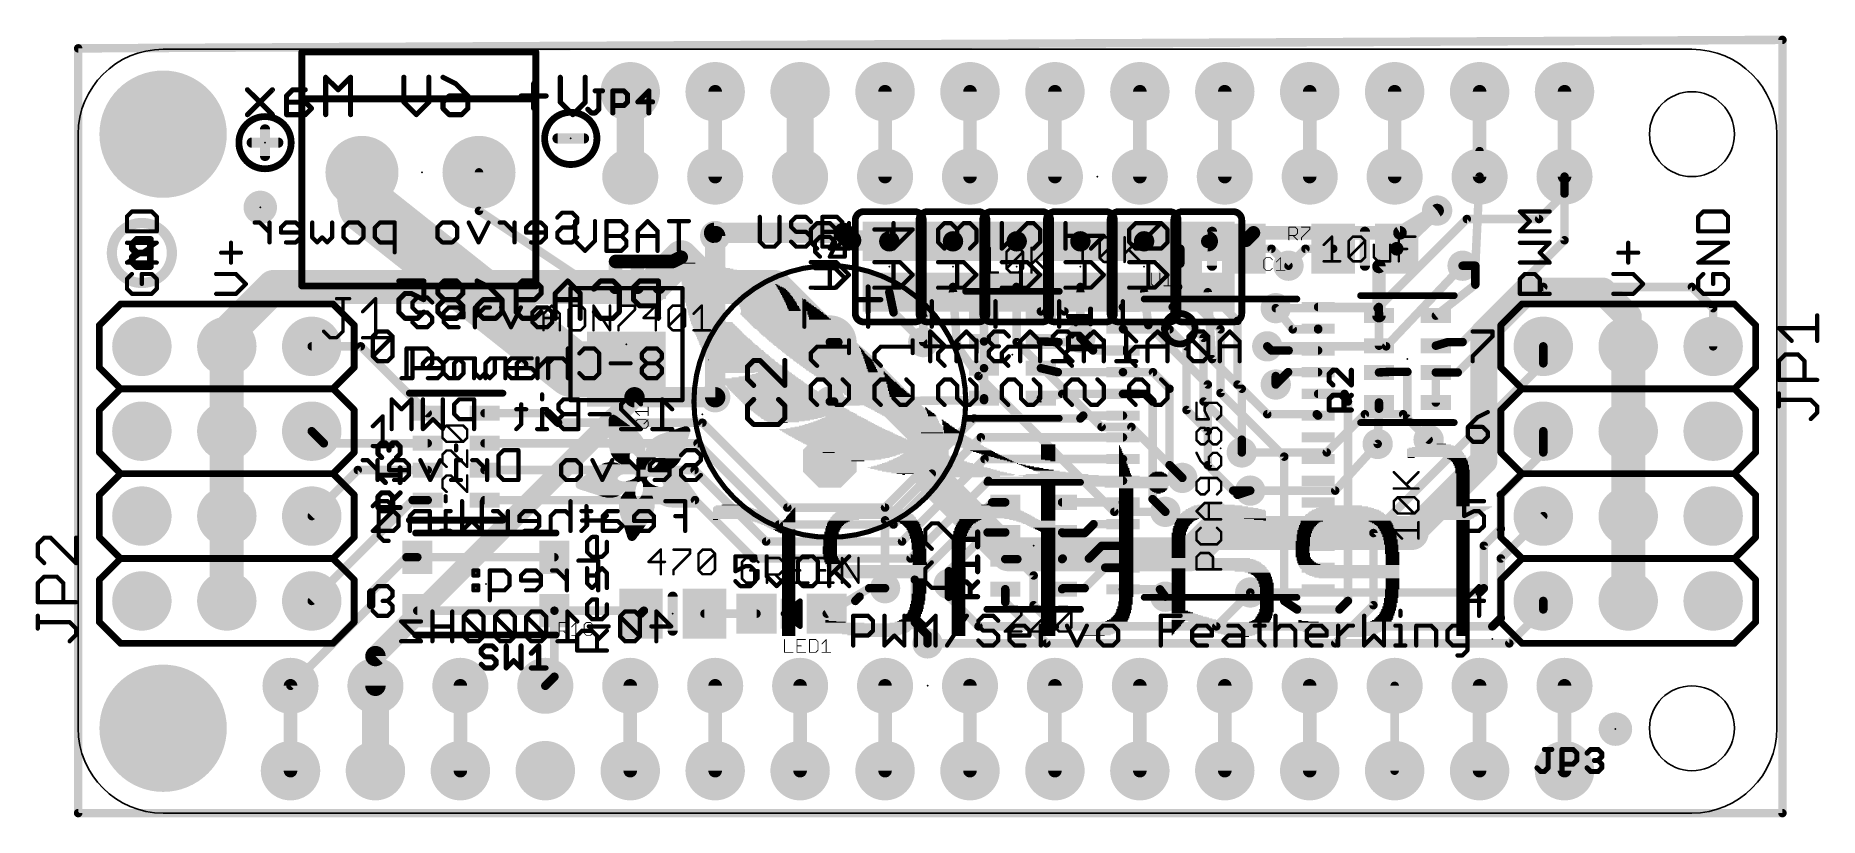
# Model space of a CAD drawing. Extents: x -1.3 to 52.1, y -0.1 to 23.3.
import ezdxf

# ---------------------------------------------------------------- set-up
doc = ezdxf.new("R2010")
doc.units = 0
for name, color, linetype in [('1', 12, 'CONTINUOUS'), ('16', 132, 'CONTINUOUS'), ('17', 110, 'CONTINUOUS'), ('18', 110, 'CONTINUOUS'), ('20', 53, 'CONTINUOUS'), ('21', 40, 'CONTINUOUS'), ('22', 40, 'CONTINUOUS'), ('23', 53, 'CONTINUOUS'), ('24', 53, 'CONTINUOUS'), ('25', 253, 'CONTINUOUS'), ('26', 253, 'CONTINUOUS'), ('27', 5, 'CONTINUOUS')]:
    doc.layers.add(name, color=color, linetype=linetype)

# ---------------------------------------------------------------- blocks, each defined once
blk = doc.blocks.new('RECT')
blk.add_solid([(-0.5, -0.5), (0.5, -0.5), (-0.5, 0.5), (0.5, 0.5)])
blk = doc.blocks.new('ROUNDP')
at = {"const_width": 0.5}
blk.add_lwpolyline([(0, -0.25, 1), (0, 0.25, 1), (0, -0.25)], format="xyb", dxfattribs=at)
blk = doc.blocks.new('OCTAGONP')
at = {"const_width": 0.5}
blk.add_lwpolyline([(-0.25, -0.1036), (-0.25, 0.1036), (-0.1036, 0.25), (0.1036, 0.25), (0.25, 0.1036), (0.25, -0.1036), (0.1036, -0.25), (-0.1036, -0.25), (-0.25, -0.1036), (-0.25, 0.1036)], dxfattribs=at)
blk = doc.blocks.new('PIE')
at = {"const_width": 0.5}
blk.add_lwpolyline([(0, -0.25, 1), (0, 0.25, 1), (0, -0.25)], format="xyb", dxfattribs=at)
blk = doc.blocks.new('ROUNDV')
at = {"const_width": 0.5}
blk.add_lwpolyline([(0, -0.25, 1), (0, 0.25, 1), (0, -0.25)], format="xyb", dxfattribs=at)

msp = doc.modelspace()

# ---------------------------------------------------------------- linework, layer by layer
at = {"layer": '1'}
for points, const_width in [([(16.51, 19.05), (16.51, 21.59)], 0.8128), ([(21.59, 19.05), (21.59, 21.59)], 0.8128), ([(19.05, 19.05), (19.05, 21.59)], 0.4064), ([(24.13, 19.05), (24.13, 21.59)], 0.4064), ([(26.67, 19.05), (26.67, 21.59)], 0.4064), ([(29.21, 19.05), (29.21, 21.59)], 0.4064), ([(31.75, 19.05), (31.75, 21.59)], 0.4064), ([(34.29, 19.05), (34.29, 21.59)], 0.4064), ([(36.83, 19.05), (36.83, 21.59)], 0.4064), ([(39.37, 19.05), (39.37, 21.59)], 0.4064), ([(41.91, 19.05), (41.91, 21.59)], 0.4064), ([(44.45, 19.05), (44.45, 21.59)], 0.4064), ([(8.487, 19.177), (8.614, 18.183)], 1.6764), ([(11.987, 18.026), (11.987, 19.177)], 0.254), ([(8.614, 18.183), (14.782, 13.285)], 1.6764), ([(41.91, 19.05), (41.783, 16.383)], 0.254), ([(44.45, 19.05), (44.45, 17.145)], 0.254), ([(15.421, 15.735), (11.987, 18.026)], 0.254), ([(39.431, 16.891), (40.64, 18.034)], 0.4064), ([(19.05, 12.446), (19.05, 17.272)], 0.6096), ([(39.431, 16.891), (38.901, 16.361)], 0.4064), ([(44.45, 17.145), (41.402, 14.097)], 0.254), ([(16.071, 15.735), (16.071, 16.51)], 0.4064), ([(16.071, 16.51), (16.721, 16.51)], 0.4064), ([(16.721, 16.51), (17.371, 16.51)], 0.4064), ([(16.721, 15.735), (16.721, 16.51)], 0.4064), ([(17.371, 16.51), (17.371, 15.735)], 0.4064), ([(17.371, 16.51), (17.78, 16.51)], 0.4064), ([(17.78, 16.51), (18.034, 16.637)], 0.4064), ([(32.959, 16.891), (32.959, 16.444)], 0.254), ([(32.959, 16.444), (34.671, 14.732)], 0.254), ([(34.859, 16.891), (35.687, 16.891)], 0.254), ([(35.687, 16.891), (36.195, 16.383)], 0.254), ([(36.195, 16.383), (36.703, 16.891)], 0.254), ([(36.703, 16.891), (37.531, 16.891)], 0.254), ([(38.901, 16.361), (38.901, 14.889)], 0.4064), ([(41.402, 16.383), (41.783, 16.383)], 0.254), ([(41.783, 16.383), (41.783, 15.817)], 0.254), ([(26.162, 15.748), (25.273, 14.859)], 0.254), ([(28.058, 15.748), (26.162, 15.748)], 0.254), ([(28.79, 15.016), (28.058, 15.748)], 0.254), ([(29.972, 15.748), (29.494, 15.016)], 0.254), ([(32.893, 15.748), (29.972, 15.748)], 0.254), ([(34.163, 14.478), (32.893, 15.748)], 0.254), ([(41.783, 15.817), (40.601, 14.889)], 0.254), ([(41.256, 13.189), (43.815, 15.748)], 0.254), ([(43.815, 15.748), (48.26, 15.748)], 0.254), ([(48.26, 15.748), (48.895, 15.113)], 0.254), ([(25.273, 14.859), (25.273, 14.097)], 0.254), ([(27.09, 15.016), (27.09, 14.116)], 0.254), ([(27.09, 15.016), (27.09, 13.316)], 0.254), ([(29.494, 15.016), (28.79, 15.016)], 0.254), ([(31.2452, 15.147), (32.732, 15.147)], 0.254), ([(32.732, 15.147), (33.655, 14.224)], 0.254), ([(36.322, 14.478), (35.814, 15.113)], 0.254), ([(37.0808, 15.147), (38.897, 15.147)], 0.254), ([(38.897, 15.147), (38.901, 14.889)], 0.254), ([(38.901, 14.889), (38.901, 13.989)], 0.254), ([(48.895, 15.113), (48.895, 13.97)], 0.254), ([(4.445, 13.97), (4.445, 11.43)], 1.016), ([(31.2642, 14.478), (31.2452, 14.497)], 0.254), ([(32.639, 14.478), (31.2642, 14.478)], 0.254), ([(33.147, 13.97), (32.639, 14.478)], 0.254), ([(34.163, 12.573), (34.163, 14.478)], 0.254), ([(34.671, 14.732), (34.671, 12.827)], 0.254), ([(37.0808, 14.478), (36.322, 14.478)], 0.254), ([(37.0808, 14.497), (37.0808, 14.478)], 0.254), ([(46.355, 13.97), (46.355, 11.43)], 1.016), ([(6.985, 13.97), (8.451, 13.97)], 0.254), ([(8.451, 13.97), (10.453, 11.968)], 0.254), ([(14.782, 13.285), (16.396, 13.285)], 1.6764), ([(27.09, 14.116), (27.09, 13.316)], 0.254), ([(29.317, 14.097), (28.79, 14.116)], 0.254), ([(30.099, 14.097), (29.317, 14.097)], 0.254), ([(30.099, 14.097), (29.972, 14.224)], 0.254), ([(30.349, 13.847), (30.099, 14.097)], 0.254), ([(31.2452, 13.847), (30.349, 13.847)], 0.254), ([(33.147, 12.065), (33.147, 13.97)], 0.254), ([(33.655, 14.224), (33.655, 12.319)], 0.254), ([(35.687, 13.843), (35.56, 13.97)], 0.254), ([(36.199, 13.847), (35.687, 13.843)], 0.254), ([(37.0808, 13.847), (36.199, 13.847)], 0.254), ([(40.963, 14.097), (40.601, 13.989)], 0.254), ([(41.402, 14.097), (40.963, 14.097)], 0.254), ([(43.815, 13.462), (43.815, 13.97)], 0.254), ([(27.09, 13.316), (27.09, 12.416)], 0.254), ([(29.298, 13.197), (28.79, 13.316)], 0.254), ([(38.735, 8.382), (43.815, 13.462)], 0.254), ([(31.2452, 13.197), (29.298, 13.197)], 0.254), ([(31.2452, 13.197), (32.142, 13.197)], 0.254), ([(32.142, 13.197), (32.639, 12.7)], 0.254), ([(32.639, 12.7), (32.639, 10.414)], 0.254), ([(34.671, 12.827), (35.56, 11.938)], 0.254), ([(36.184, 13.197), (35.814, 12.827)], 0.254), ([(37.0808, 13.197), (36.184, 13.197)], 0.254), ([(39.263, 13.208), (38.901, 13.189)], 0.254), ([(39.751, 13.208), (39.263, 13.208)], 0.254), ([(39.751, 11.811), (39.751, 13.208)], 0.254), ([(40.601, 13.189), (40.601, 12.289)], 0.254), ([(40.601, 13.189), (41.256, 13.189)], 0.254), ([(27.09, 12.358), (22.479, 12.319)], 0.254), ([(27.09, 12.358), (27.09, 12.416)], 0.254), ([(28.79, 12.416), (29.429, 12.547)], 0.254), ([(29.429, 12.547), (31.2452, 12.547)], 0.254), ([(31.2452, 12.547), (31.903, 12.547)], 0.254), ([(31.903, 12.547), (32.131, 12.319)], 0.254), ([(32.131, 12.319), (32.131, 9.398)], 0.254), ([(33.655, 12.319), (34.798, 11.176)], 0.254), ([(36.068, 10.668), (34.163, 12.573)], 0.254), ([(37.0808, 12.547), (37.872, 12.547)], 0.254), ([(37.872, 12.547), (37.973, 12.319)], 0.254), ([(37.973, 12.319), (37.973, 6.35)], 0.254), ([(38.901, 12.289), (38.901, 12.104)], 0.254), ([(4.445, 11.43), (4.445, 8.89)], 1.016), ([(12.153, 11.968), (14.067, 11.968)], 0.254), ([(14.067, 11.968), (14.351, 11.684)], 0.254), ([(14.351, 11.684), (18.669, 11.684)], 0.254), ([(18.669, 11.684), (21.209, 9.144)], 0.254), ([(26.797, 11.811), (24.13, 9.144)], 0.254), ([(29.972, 11.811), (26.797, 11.811)], 0.254), ([(30.058, 11.897), (29.972, 11.811)], 0.254), ([(31.2452, 11.897), (30.058, 11.897)], 0.254), ([(33.782, 11.43), (33.147, 12.065)], 0.254), ([(35.56, 11.938), (37.0398, 11.938)], 0.254), ([(37.0398, 11.938), (37.0808, 11.897)], 0.254), ([(38.901, 12.104), (38.862, 11.049)], 0.254), ([(40.386, 11.176), (39.751, 11.811)], 0.254), ([(46.355, 11.43), (46.355, 8.89)], 1.016), ([(6.985, 11.43), (7.347, 11.068)], 0.254), ([(26.995, 11.247), (24.384, 8.636)], 0.254), ([(31.2452, 11.247), (26.995, 11.247)], 0.254), ([(33.782, 10.414), (33.782, 11.43)], 0.254), ([(34.798, 11.176), (34.798, 10.795)], 0.254), ([(7.347, 11.068), (10.453, 11.068)], 0.254), ([(12.153, 11.068), (18.523, 11.068)], 0.254), ([(18.523, 11.068), (20.955, 8.636)], 0.254), ([(27.107, 10.597), (24.638, 8.128)], 0.254), ([(31.2452, 10.597), (27.107, 10.597)], 0.254), ([(36.068, 6.35), (36.068, 10.668)], 0.254), ([(6.985, 8.89), (8.363, 10.268)], 0.254), ([(8.363, 10.268), (10.453, 10.268)], 0.254), ([(12.153, 10.268), (18.434, 10.268)], 0.254), ([(18.434, 10.268), (20.574, 8.128)], 0.254), ([(32.639, 10.414), (33.02, 10.033)], 0.254), ([(34.544, 9.652), (33.782, 10.414)], 0.254), ([(27.219, 9.947), (24.892, 7.62)], 0.254), ([(31.2452, 9.947), (27.219, 9.947)], 0.254), ([(35.052, 9.652), (34.544, 9.652)], 0.254), ([(4.445, 8.89), (4.445, 6.35)], 1.016), ([(6.985, 6.35), (10.003, 9.368)], 0.254), ([(10.003, 9.368), (10.453, 9.368)], 0.254), ([(12.153, 9.368), (18.445, 9.368)], 0.254), ([(18.445, 9.368), (20.193, 7.62)], 0.254), ([(21.209, 9.144), (24.13, 9.144)], 0.254), ([(27.335, 9.301), (25.019, 6.985)], 0.254), ([(27.725, 9.301), (27.335, 9.301)], 0.254), ([(31.2412, 9.301), (29.425, 9.301)], 0.254), ([(31.2452, 9.297), (31.2412, 9.301)], 0.254), ([(32.131, 9.398), (32.512, 9.017)], 0.254), ([(46.355, 8.89), (46.355, 6.35)], 1.016), ([(20.955, 8.636), (24.384, 8.636)], 0.254), ([(30.364, 8.647), (30.099, 8.382)], 0.254), ([(31.2452, 8.647), (30.364, 8.647)], 0.254), ([(20.574, 8.128), (24.638, 8.128)], 0.254), ([(27.197, 8.401), (26.035, 7.239)], 0.254), ([(27.725, 8.401), (27.197, 8.401)], 0.254), ([(29.444, 8.382), (29.425, 8.401)], 0.254), ([(30.099, 8.382), (29.444, 8.382)], 0.254), ([(30.603, 7.997), (30.226, 7.62)], 0.254), ([(31.2452, 7.997), (30.603, 7.997)], 0.254), ([(38.735, 8.382), (38.735, 6.223)], 0.254), ([(9.817, 7.658), (8.763, 6.604)], 0.254), ([(10.142, 7.658), (9.817, 7.658)], 0.254), ([(14.242, 7.658), (10.142, 7.658)], 0.254), ([(20.193, 7.62), (24.892, 7.62)], 0.254), ([(28.086, 7.601), (27.725, 7.601)], 0.254), ([(28.575, 7.112), (28.086, 7.601)], 0.254), ([(29.444, 7.62), (29.425, 7.601)], 0.254), ([(30.226, 7.62), (29.444, 7.62)], 0.254), ([(30.715, 7.347), (30.099, 6.731)], 0.254), ([(31.2452, 7.347), (30.715, 7.347)], 0.254), ([(25.019, 6.985), (25.019, 5.715)], 0.254), ([(26.035, 7.239), (26.035, 6.858)], 0.254), ([(28.575, 6.223), (28.575, 7.112)], 0.254), ([(8.763, 6.604), (8.763, 6.223)], 0.254), ([(23.656, 6.731), (22.386, 5.969)], 0.254), ([(24.13, 6.731), (23.656, 6.731)], 0.254), ([(27.725, 6.701), (27.725, 6.311)], 0.254), ([(27.725, 6.311), (28.956, 5.08)], 0.254), ([(29.455, 6.731), (29.425, 6.701)], 0.254), ([(30.099, 6.731), (29.455, 6.731)], 0.254), ([(31.2452, 6.697), (32.351, 6.697)], 0.254), ([(32.351, 6.697), (32.512, 6.477)], 0.254), ([(35.052, 6.604), (34.036, 5.588)], 0.254), ([(36.449, 6.096), (36.068, 6.35)], 0.254), ([(37.973, 6.35), (37.719, 6.096)], 0.254), ([(8.763, 6.223), (6.35, 3.81)], 0.254), ([(10.142, 6.058), (14.242, 6.058)], 0.254), ([(14.242, 6.058), (16.919, 6.058)], 0.254), ([(14.242, 6.058), (14.242, 4.082)], 0.254), ([(16.919, 6.058), (16.83, 5.969)], 0.254), ([(20.286, 5.969), (18.73, 5.969)], 0.254), ([(29.21, 5.588), (28.575, 6.223)], 0.254), ([(37.719, 6.096), (36.449, 6.096)], 0.254), ([(38.735, 6.223), (37.592, 5.08)], 0.254), ([(25.019, 5.715), (25.4, 5.334)], 0.254), ([(25.4, 5.334), (25.4, 5.08)], 0.254), ([(34.036, 5.588), (29.21, 5.588)], 0.254), ([(37.592, 5.08), (28.956, 5.08)], 0.254), ([(6.35, 3.81), (6.35, 1.27)], 0.4064), ([(8.89, 1.27), (8.89, 3.81)], 0.8128), ([(11.43, 3.81), (11.43, 1.27)], 0.4064), ([(14.242, 4.082), (13.97, 3.81)], 0.254), ([(16.51, 1.27), (16.51, 3.81)], 0.4064), ([(19.05, 3.81), (19.05, 1.27)], 0.4064), ([(21.59, 3.81), (21.59, 1.27)], 0.4064), ([(24.13, 3.81), (24.13, 1.27)], 0.4064), ([(26.67, 3.81), (26.67, 1.27)], 0.4064), ([(29.21, 3.81), (29.21, 1.27)], 0.4064), ([(31.75, 3.81), (31.75, 1.27)], 0.4064), ([(34.29, 3.81), (34.29, 1.27)], 0.4064), ([(36.83, 3.81), (36.83, 1.27)], 0.4064), ([(39.37, 3.81), (39.37, 1.27)], 0.254), ([(41.91, 3.81), (41.91, 1.27)], 0.4064), ([(44.45, 3.81), (44.45, 1.27)], 0.4064)]:
    msp.add_lwpolyline(points, dxfattribs=dict(at, const_width=const_width))
for points, const_width in [([(16.7132, 21.59, 1), (16.3068, 21.59)], 0.4064), ([(21.7932, 21.59, 1), (21.3868, 21.59)], 0.4064), ([(19.1516, 21.59, 1), (18.9484, 21.59)], 0.2032), ([(24.2316, 21.59, 1), (24.0284, 21.59)], 0.2032), ([(26.7716, 21.59, 1), (26.5684, 21.59)], 0.2032), ([(29.3116, 21.59, 1), (29.1084, 21.59)], 0.2032), ([(31.8516, 21.59, 1), (31.6484, 21.59)], 0.2032), ([(34.3916, 21.59, 1), (34.1884, 21.59)], 0.2032), ([(36.9316, 21.59, 1), (36.7284, 21.59)], 0.2032), ([(39.4716, 21.59, 1), (39.2684, 21.59)], 0.2032), ([(42.0116, 21.59, 1), (41.8084, 21.59)], 0.2032), ([(44.5516, 21.59, 1), (44.3484, 21.59)], 0.2032), ([(8.9027, 19.2301, 1), (8.0713, 19.1239)], 0.8382), ([(12.0505, 19.177, 1), (11.9235, 19.177)], 0.127), ([(16.3068, 19.05, 1), (16.7132, 19.05)], 0.4064), ([(21.3868, 19.05, 1), (21.7932, 19.05)], 0.4064), ([(8.8746, 18.5112, 1), (8.3534, 17.8548)], 0.8382), ([(18.9484, 19.05, 1), (19.1516, 19.05)], 0.2032), ([(24.0284, 19.05, 1), (24.2316, 19.05)], 0.2032), ([(26.5684, 19.05, 1), (26.7716, 19.05)], 0.2032), ([(29.1084, 19.05, 1), (29.3116, 19.05)], 0.2032), ([(31.6484, 19.05, 1), (31.8516, 19.05)], 0.2032), ([(34.1884, 19.05, 1), (34.3916, 19.05)], 0.2032), ([(36.7284, 19.05, 1), (36.9316, 19.05)], 0.2032), ([(39.2684, 19.05, 1), (39.4716, 19.05)], 0.2032), ([(41.8084, 19.05, 1), (42.0116, 19.05)], 0.2032), ([(41.9734, 19.047, 1), (41.8466, 19.053)], 0.127), ([(44.3484, 19.05, 1), (44.5516, 19.05)], 0.2032), ([(44.5135, 19.05, 1), (44.3865, 19.05)], 0.127), ([(8.1983, 18.1299, 1), (9.0297, 18.2361)], 0.8382), ([(12.0222, 18.0788, 1), (11.9518, 17.9732)], 0.127), ([(40.7098, 17.9602, 1), (40.5702, 18.1078)], 0.2032), ([(11.9235, 18.026, 1), (12.0505, 18.026)], 0.127), ([(19.2024, 17.272, 1), (18.8976, 17.272)], 0.3048), ([(39.5028, 16.8192, 1), (39.3592, 16.9628)], 0.2032), ([(44.3865, 17.145, 1), (44.5135, 17.145)], 0.127), ([(44.4949, 17.1001, 1), (44.4051, 17.1899)], 0.127), ([(16.1726, 16.51, 1), (15.9694, 16.51)], 0.2032), ([(16.071, 16.6116, 1), (16.071, 16.4084)], 0.2032), ([(16.721, 16.6116, 1), (16.721, 16.4084)], 0.2032), ([(16.8226, 16.51, 1), (16.6194, 16.51)], 0.2032), ([(16.721, 16.4084, 1), (16.721, 16.6116)], 0.2032), ([(17.4726, 16.51, 1), (17.2694, 16.51)], 0.2032), ([(17.371, 16.6116, 1), (17.371, 16.4084)], 0.2032), ([(17.371, 16.4084, 1), (17.371, 16.6116)], 0.2032), ([(17.7346, 16.6009, 1), (17.8254, 16.4191)], 0.2032), ([(17.78, 16.4084, 1), (17.78, 16.6116)], 0.2032), ([(18.0794, 16.5461, 1), (17.9886, 16.7279)], 0.2032), ([(33.0225, 16.891, 1), (32.8955, 16.891)], 0.127), ([(33.0039, 16.4889, 1), (32.9141, 16.3991)], 0.127), ([(34.859, 16.9545, 1), (34.859, 16.8275)], 0.127), ([(35.7319, 16.9359, 1), (35.6421, 16.8461)], 0.127), ([(35.687, 16.8275, 1), (35.687, 16.9545)], 0.127), ([(36.703, 16.9545, 1), (36.703, 16.8275)], 0.127), ([(36.7479, 16.8461, 1), (36.6581, 16.9359)], 0.127), ([(37.531, 16.8275, 1), (37.531, 16.9545)], 0.127), ([(39.0026, 16.361, 1), (38.7994, 16.361)], 0.2032), ([(39.3612, 16.9648, 1), (39.5008, 16.8172)], 0.2032), ([(32.8955, 16.444, 1), (33.0225, 16.444)], 0.127), ([(36.1501, 16.4279, 1), (36.2399, 16.3381)], 0.127), ([(36.1501, 16.3381, 1), (36.2399, 16.4279)], 0.127), ([(38.8292, 16.4328, 1), (38.9728, 16.2892)], 0.2032), ([(41.402, 16.4465, 1), (41.402, 16.3195)], 0.127), ([(41.8465, 16.383, 1), (41.7195, 16.383)], 0.127), ([(41.7196, 16.386, 1), (41.8464, 16.38)], 0.127), ([(41.783, 16.3195, 1), (41.783, 16.4465)], 0.127), ([(15.3858, 15.6822, 1), (15.4562, 15.7878)], 0.127), ([(15.9694, 15.735, 1), (16.1726, 15.735)], 0.2032), ([(16.6194, 15.735, 1), (16.8226, 15.735)], 0.2032), ([(17.2694, 15.735, 1), (17.4726, 15.735)], 0.2032), ([(26.162, 15.8115, 1), (26.162, 15.6845)], 0.127), ([(26.2069, 15.7031, 1), (26.1171, 15.7929)], 0.127), ([(28.1029, 15.7929, 1), (28.0131, 15.7031)], 0.127), ([(28.058, 15.6845, 1), (28.058, 15.8115)], 0.127), ([(29.972, 15.8115, 1), (29.972, 15.6845)], 0.127), ([(30.0252, 15.7133, 1), (29.9188, 15.7827)], 0.127), ([(32.9379, 15.7929, 1), (32.8481, 15.7031)], 0.127), ([(32.893, 15.6845, 1), (32.893, 15.8115)], 0.127), ([(41.7195, 15.817, 1), (41.8465, 15.817)], 0.127), ([(41.8222, 15.7671, 1), (41.7438, 15.8669)], 0.127), ([(43.815, 15.8115, 1), (43.815, 15.6845)], 0.127), ([(43.8599, 15.7031, 1), (43.7701, 15.7929)], 0.127), ([(48.3049, 15.7929, 1), (48.2151, 15.7031)], 0.127), ([(48.26, 15.6845, 1), (48.26, 15.8115)], 0.127), ([(25.3365, 14.859, 1), (25.2095, 14.859)], 0.127), ([(25.2281, 14.9039, 1), (25.3179, 14.8141)], 0.127), ([(27.1535, 15.016, 1), (27.0265, 15.016)], 0.127), ([(27.1535, 15.016, 1), (27.0265, 15.016)], 0.127), ([(28.79, 15.0795, 1), (28.79, 14.9525)], 0.127), ([(28.7451, 14.9711, 1), (28.8349, 15.0609)], 0.127), ([(29.4408, 15.0507, 1), (29.5472, 14.9813)], 0.127), ([(29.494, 14.9525, 1), (29.494, 15.0795)], 0.127), ([(31.2452, 15.2105, 1), (31.2452, 15.0835)], 0.127), ([(32.7769, 15.1919, 1), (32.6871, 15.1021)], 0.127), ([(32.732, 15.0835, 1), (32.732, 15.2105)], 0.127), ([(35.8636, 15.1527, 1), (35.7644, 15.0733)], 0.127), ([(37.0808, 15.2105, 1), (37.0808, 15.0835)], 0.127), ([(38.7994, 14.889, 1), (39.0026, 14.889)], 0.2032), ([(38.9605, 15.148, 1), (38.8335, 15.146)], 0.127), ([(38.9645, 14.889, 1), (38.8375, 14.889)], 0.127), ([(38.8375, 14.888, 1), (38.9645, 14.89)], 0.127), ([(38.897, 15.0835, 1), (38.897, 15.2105)], 0.127), ([(40.5618, 14.9389, 1), (40.6402, 14.8391)], 0.127), ([(48.9585, 15.113, 1), (48.8315, 15.113)], 0.127), ([(48.8501, 15.0681, 1), (48.9399, 15.1579)], 0.127), ([(4.699, 13.97, 1), (4.191, 13.97)], 0.508), ([(31.2901, 14.5419, 1), (31.2003, 14.4521)], 0.127), ([(31.2642, 14.5415, 1), (31.2642, 14.4145)], 0.127), ([(31.2193, 14.4331, 1), (31.3091, 14.5229)], 0.127), ([(32.6839, 14.5229, 1), (32.5941, 14.4331)], 0.127), ([(32.639, 14.4145, 1), (32.639, 14.5415)], 0.127), ([(34.2265, 14.478, 1), (34.0995, 14.478)], 0.127), ([(34.1181, 14.4331, 1), (34.2079, 14.5229)], 0.127), ([(34.7345, 14.732, 1), (34.6075, 14.732)], 0.127), ([(34.6261, 14.6871, 1), (34.7159, 14.7769)], 0.127), ([(36.322, 14.5415, 1), (36.322, 14.4145)], 0.127), ([(36.2724, 14.4383, 1), (36.3716, 14.5177)], 0.127), ([(37.1443, 14.497, 1), (37.0173, 14.497)], 0.127), ([(37.0173, 14.478, 1), (37.1443, 14.478)], 0.127), ([(37.0808, 14.4145, 1), (37.0808, 14.5415)], 0.127), ([(46.609, 13.97, 1), (46.101, 13.97)], 0.508), ([(6.985, 14.0335, 1), (6.985, 13.9065)], 0.127), ([(8.4959, 14.0149, 1), (8.4061, 13.9251)], 0.127), ([(8.451, 13.9065, 1), (8.451, 14.0335)], 0.127), ([(14.782, 13.7041, 1), (14.782, 12.8659)], 0.8382), ([(14.5214, 12.9568, 1), (15.0426, 13.6132)], 0.8382), ([(16.396, 12.8659, 1), (16.396, 13.7041)], 0.8382), ([(25.2095, 14.097, 1), (25.3365, 14.097)], 0.127), ([(27.1535, 14.116, 1), (27.0265, 14.116)], 0.127), ([(27.0265, 14.116, 1), (27.1535, 14.116)], 0.127), ([(28.7923, 14.1795, 1), (28.7877, 14.0525)], 0.127), ([(29.317, 14.1605, 1), (29.317, 14.0335)], 0.127), ([(29.3147, 14.0335, 1), (29.3193, 14.1605)], 0.127), ([(30.0169, 14.2689, 1), (29.9271, 14.1791)], 0.127), ([(30.1439, 14.1419, 1), (30.0541, 14.0521)], 0.127), ([(30.0541, 14.0521, 1), (30.1439, 14.1419)], 0.127), ([(30.099, 14.0335, 1), (30.099, 14.1605)], 0.127), ([(30.349, 13.9105, 1), (30.349, 13.7835)], 0.127), ([(30.3041, 13.8021, 1), (30.3939, 13.8919)], 0.127), ([(31.2452, 13.7835, 1), (31.2452, 13.9105)], 0.127), ([(33.2105, 13.97, 1), (33.0835, 13.97)], 0.127), ([(33.1021, 13.9251, 1), (33.1919, 14.0149)], 0.127), ([(33.7185, 14.224, 1), (33.5915, 14.224)], 0.127), ([(33.6101, 14.1791, 1), (33.6999, 14.2689)], 0.127), ([(35.6049, 14.0149, 1), (35.5151, 13.9251)], 0.127), ([(35.6865, 13.9065, 1), (35.6875, 13.7795)], 0.127), ([(35.6421, 13.7981, 1), (35.7319, 13.8879)], 0.127), ([(36.199, 13.9105, 1), (36.199, 13.7835)], 0.127), ([(36.1995, 13.7835, 1), (36.1985, 13.9105)], 0.127), ([(37.0808, 13.7835, 1), (37.0808, 13.9105)], 0.127), ([(38.8375, 13.989, 1), (38.9645, 13.989)], 0.127), ([(40.5828, 14.0498, 1), (40.6192, 13.9282)], 0.127), ([(40.963, 14.1605, 1), (40.963, 14.0335)], 0.127), ([(40.9812, 14.0362, 1), (40.9448, 14.1578)], 0.127), ([(41.3571, 14.1419, 1), (41.4469, 14.0521)], 0.127), ([(41.402, 14.0335, 1), (41.402, 14.1605)], 0.127), ([(43.8785, 13.97, 1), (43.7515, 13.97)], 0.127), ([(48.8315, 13.97, 1), (48.9585, 13.97)], 0.127), ([(27.1535, 13.316, 1), (27.0265, 13.316)], 0.127), ([(27.0265, 13.316, 1), (27.1535, 13.316)], 0.127), ([(27.0265, 13.316, 1), (27.1535, 13.316)], 0.127), ([(28.8045, 13.3778, 1), (28.7755, 13.2542)], 0.127), ([(43.7515, 13.462, 1), (43.8785, 13.462)], 0.127), ([(43.8599, 13.4171, 1), (43.7701, 13.5069)], 0.127), ([(29.298, 13.2605, 1), (29.298, 13.1335)], 0.127), ([(29.2835, 13.1352, 1), (29.3125, 13.2588)], 0.127), ([(31.2452, 13.2605, 1), (31.2452, 13.1335)], 0.127), ([(31.2452, 13.1335, 1), (31.2452, 13.2605)], 0.127), ([(32.1869, 13.2419, 1), (32.0971, 13.1521)], 0.127), ([(32.142, 13.1335, 1), (32.142, 13.2605)], 0.127), ([(32.7025, 12.7, 1), (32.5755, 12.7)], 0.127), ([(32.5941, 12.6551, 1), (32.6839, 12.7449)], 0.127), ([(34.7159, 12.8719, 1), (34.6261, 12.7821)], 0.127), ([(34.6075, 12.827, 1), (34.7345, 12.827)], 0.127), ([(35.7691, 12.8719, 1), (35.8589, 12.7821)], 0.127), ([(36.184, 13.2605, 1), (36.184, 13.1335)], 0.127), ([(36.2289, 13.1521, 1), (36.1391, 13.2419)], 0.127), ([(37.0808, 13.1335, 1), (37.0808, 13.2605)], 0.127), ([(38.8977, 13.2524, 1), (38.9043, 13.1256)], 0.127), ([(39.263, 13.2715, 1), (39.263, 13.1445)], 0.127), ([(39.2663, 13.1446, 1), (39.2597, 13.2714)], 0.127), ([(39.8145, 13.208, 1), (39.6875, 13.208)], 0.127), ([(39.751, 13.1445, 1), (39.751, 13.2715)], 0.127), ([(40.6645, 13.189, 1), (40.5375, 13.189)], 0.127), ([(40.601, 13.2525, 1), (40.601, 13.1255)], 0.127), ([(41.2111, 13.2339, 1), (41.3009, 13.1441)], 0.127), ([(41.256, 13.1255, 1), (41.256, 13.2525)], 0.127), ([(18.8976, 12.446, 1), (19.2024, 12.446)], 0.3048), ([(22.4785, 12.3825, 1), (22.4795, 12.2555)], 0.127), ([(27.1535, 12.416, 1), (27.0265, 12.416)], 0.127), ([(27.0265, 12.416, 1), (27.1535, 12.416)], 0.127), ([(27.0265, 12.358, 1), (27.1535, 12.358)], 0.127), ([(27.0905, 12.2945, 1), (27.0895, 12.4215)], 0.127), ([(28.7772, 12.4782, 1), (28.8028, 12.3538)], 0.127), ([(29.429, 12.6105, 1), (29.429, 12.4835)], 0.127), ([(29.4418, 12.4848, 1), (29.4162, 12.6092)], 0.127), ([(31.2452, 12.6105, 1), (31.2452, 12.4835)], 0.127), ([(31.2452, 12.4835, 1), (31.2452, 12.6105)], 0.127), ([(31.9479, 12.5919, 1), (31.8581, 12.5021)], 0.127), ([(31.903, 12.4835, 1), (31.903, 12.6105)], 0.127), ([(32.1945, 12.319, 1), (32.0675, 12.319)], 0.127), ([(32.0861, 12.2741, 1), (32.1759, 12.3639)], 0.127), ([(33.6999, 12.3639, 1), (33.6101, 12.2741)], 0.127), ([(33.5915, 12.319, 1), (33.7185, 12.319)], 0.127), ([(34.2079, 12.6179, 1), (34.1181, 12.5281)], 0.127), ([(34.0995, 12.573, 1), (34.2265, 12.573)], 0.127), ([(37.0808, 12.6105, 1), (37.0808, 12.4835)], 0.127), ([(37.9301, 12.5727, 1), (37.8139, 12.5213)], 0.127), ([(37.872, 12.4835, 1), (37.872, 12.6105)], 0.127), ([(38.0365, 12.319, 1), (37.9095, 12.319)], 0.127), ([(37.9149, 12.2933, 1), (38.0311, 12.3447)], 0.127), ([(38.9645, 12.289, 1), (38.8375, 12.289)], 0.127), ([(40.5375, 12.289, 1), (40.6645, 12.289)], 0.127), ([(4.699, 11.43, 1), (4.191, 11.43)], 0.508), ([(10.4081, 11.9231, 1), (10.4979, 12.0129)], 0.127), ([(12.153, 12.0315, 1), (12.153, 11.9045)], 0.127), ([(14.1119, 12.0129, 1), (14.0221, 11.9231)], 0.127), ([(14.067, 11.9045, 1), (14.067, 12.0315)], 0.127), ([(14.351, 11.7475, 1), (14.351, 11.6205)], 0.127), ([(14.3061, 11.6391, 1), (14.3959, 11.7289)], 0.127), ([(18.7139, 11.7289, 1), (18.6241, 11.6391)], 0.127), ([(18.669, 11.6205, 1), (18.669, 11.7475)], 0.127), ([(26.797, 11.8745, 1), (26.797, 11.7475)], 0.127), ([(26.8419, 11.7661, 1), (26.7521, 11.8559)], 0.127), ([(29.9271, 11.8559, 1), (30.0169, 11.7661)], 0.127), ([(29.972, 11.7475, 1), (29.972, 11.8745)], 0.127), ([(30.058, 11.9605, 1), (30.058, 11.8335)], 0.127), ([(30.1029, 11.8521, 1), (30.0131, 11.9419)], 0.127), ([(31.2452, 11.8335, 1), (31.2452, 11.9605)], 0.127), ([(33.1919, 12.1099, 1), (33.1021, 12.0201)], 0.127), ([(33.0835, 12.065, 1), (33.2105, 12.065)], 0.127), ([(35.56, 12.0015, 1), (35.56, 11.8745)], 0.127), ([(35.5151, 11.8931, 1), (35.6049, 11.9829)], 0.127), ([(37.0847, 11.9829, 1), (36.9949, 11.8931)], 0.127), ([(37.0359, 11.8521, 1), (37.1257, 11.9419)], 0.127), ([(37.0398, 11.8745, 1), (37.0398, 12.0015)], 0.127), ([(38.9645, 12.1017, 1), (38.8375, 12.1063)], 0.127), ([(38.8375, 12.104, 1), (38.9645, 12.104)], 0.127), ([(39.7959, 11.8559, 1), (39.7061, 11.7661)], 0.127), ([(39.6875, 11.811, 1), (39.8145, 11.811)], 0.127), ([(46.609, 11.43, 1), (46.101, 11.43)], 0.508), ([(4.191, 11.43, 1), (4.699, 11.43)], 0.508), ([(7.0299, 11.4749, 1), (6.9401, 11.3851)], 0.127), ([(26.995, 11.3105, 1), (26.995, 11.1835)], 0.127), ([(27.0399, 11.2021, 1), (26.9501, 11.2919)], 0.127), ([(31.2452, 11.1835, 1), (31.2452, 11.3105)], 0.127), ([(33.8455, 11.43, 1), (33.7185, 11.43)], 0.127), ([(33.7371, 11.3851, 1), (33.8269, 11.4749)], 0.127), ([(34.8615, 11.176, 1), (34.7345, 11.176)], 0.127), ([(34.7531, 11.1311, 1), (34.8429, 11.2209)], 0.127), ([(40.3411, 11.1311, 1), (40.4309, 11.2209)], 0.127), ([(46.101, 11.43, 1), (46.609, 11.43)], 0.508), ([(7.347, 11.1315, 1), (7.347, 11.0045)], 0.127), ([(7.3021, 11.0231, 1), (7.3919, 11.1129)], 0.127), ([(10.453, 11.0045, 1), (10.453, 11.1315)], 0.127), ([(12.153, 11.1315, 1), (12.153, 11.0045)], 0.127), ([(18.5679, 11.1129, 1), (18.4781, 11.0231)], 0.127), ([(18.523, 11.0045, 1), (18.523, 11.1315)], 0.127), ([(27.107, 10.6605, 1), (27.107, 10.5335)], 0.127), ([(27.1519, 10.5521, 1), (27.0621, 10.6419)], 0.127), ([(31.2452, 10.5335, 1), (31.2452, 10.6605)], 0.127), ([(34.7345, 10.795, 1), (34.8615, 10.795)], 0.127), ([(36.1315, 10.668, 1), (36.0045, 10.668)], 0.127), ([(36.0231, 10.6231, 1), (36.1129, 10.7129)], 0.127), ([(38.7985, 11.0513, 1), (38.9255, 11.0467)], 0.127), ([(8.363, 10.3315, 1), (8.363, 10.2045)], 0.127), ([(8.4079, 10.2231, 1), (8.3181, 10.3129)], 0.127), ([(10.453, 10.2045, 1), (10.453, 10.3315)], 0.127), ([(12.153, 10.3315, 1), (12.153, 10.2045)], 0.127), ([(18.4789, 10.3129, 1), (18.3891, 10.2231)], 0.127), ([(18.434, 10.2045, 1), (18.434, 10.3315)], 0.127), ([(32.6839, 10.4589, 1), (32.5941, 10.3691)], 0.127), ([(32.5755, 10.414, 1), (32.7025, 10.414)], 0.127), ([(32.9751, 9.9881, 1), (33.0649, 10.0779)], 0.127), ([(33.8269, 10.4589, 1), (33.7371, 10.3691)], 0.127), ([(33.7185, 10.414, 1), (33.8455, 10.414)], 0.127), ([(27.219, 10.0105, 1), (27.219, 9.8835)], 0.127), ([(27.2639, 9.9021, 1), (27.1741, 9.9919)], 0.127), ([(31.2452, 9.8835, 1), (31.2452, 10.0105)], 0.127), ([(34.544, 9.7155, 1), (34.544, 9.5885)], 0.127), ([(34.4991, 9.6071, 1), (34.5889, 9.6969)], 0.127), ([(35.052, 9.5885, 1), (35.052, 9.7155)], 0.127), ([(4.699, 8.89, 1), (4.191, 8.89)], 0.508), ([(4.191, 8.89, 1), (4.699, 8.89)], 0.508), ([(10.003, 9.4315, 1), (10.003, 9.3045)], 0.127), ([(10.0479, 9.3231, 1), (9.9581, 9.4129)], 0.127), ([(10.453, 9.3045, 1), (10.453, 9.4315)], 0.127), ([(12.153, 9.4315, 1), (12.153, 9.3045)], 0.127), ([(18.4899, 9.4129, 1), (18.4001, 9.3231)], 0.127), ([(18.445, 9.3045, 1), (18.445, 9.4315)], 0.127), ([(21.209, 9.2075, 1), (21.209, 9.0805)], 0.127), ([(21.1641, 9.0991, 1), (21.2539, 9.1889)], 0.127), ([(24.0851, 9.1889, 1), (24.1749, 9.0991)], 0.127), ([(24.13, 9.0805, 1), (24.13, 9.2075)], 0.127), ([(27.335, 9.3645, 1), (27.335, 9.2375)], 0.127), ([(27.3799, 9.2561, 1), (27.2901, 9.3459)], 0.127), ([(27.725, 9.2375, 1), (27.725, 9.3645)], 0.127), ([(29.425, 9.3645, 1), (29.425, 9.2375)], 0.127), ([(31.2861, 9.3459, 1), (31.1963, 9.2561)], 0.127), ([(31.2003, 9.2521, 1), (31.2901, 9.3419)], 0.127), ([(31.2412, 9.2375, 1), (31.2412, 9.3645)], 0.127), ([(32.1759, 9.4429, 1), (32.0861, 9.3531)], 0.127), ([(32.0675, 9.398, 1), (32.1945, 9.398)], 0.127), ([(32.4671, 8.9721, 1), (32.5569, 9.0619)], 0.127), ([(46.609, 8.89, 1), (46.101, 8.89)], 0.508), ([(46.101, 8.89, 1), (46.609, 8.89)], 0.508), ([(6.9401, 8.9349, 1), (7.0299, 8.8451)], 0.127), ([(20.955, 8.6995, 1), (20.955, 8.5725)], 0.127), ([(20.9101, 8.5911, 1), (20.9999, 8.6809)], 0.127), ([(24.3391, 8.6809, 1), (24.4289, 8.5911)], 0.127), ([(24.384, 8.5725, 1), (24.384, 8.6995)], 0.127), ([(30.364, 8.7105, 1), (30.364, 8.5835)], 0.127), ([(30.4089, 8.6021, 1), (30.3191, 8.6919)], 0.127), ([(31.2452, 8.5835, 1), (31.2452, 8.7105)], 0.127), ([(20.574, 8.1915, 1), (20.574, 8.0645)], 0.127), ([(20.5291, 8.0831, 1), (20.6189, 8.1729)], 0.127), ([(24.5931, 8.1729, 1), (24.6829, 8.0831)], 0.127), ([(24.638, 8.0645, 1), (24.638, 8.1915)], 0.127), ([(27.197, 8.4645, 1), (27.197, 8.3375)], 0.127), ([(27.2419, 8.3561, 1), (27.1521, 8.4459)], 0.127), ([(27.725, 8.3375, 1), (27.725, 8.4645)], 0.127), ([(29.4699, 8.4459, 1), (29.3801, 8.3561)], 0.127), ([(29.444, 8.4455, 1), (29.444, 8.3185)], 0.127), ([(29.3991, 8.3371, 1), (29.4889, 8.4269)], 0.127), ([(30.0541, 8.4269, 1), (30.1439, 8.3371)], 0.127), ([(30.099, 8.3185, 1), (30.099, 8.4455)], 0.127), ([(30.603, 8.0605, 1), (30.603, 7.9335)], 0.127), ([(30.6479, 7.9521, 1), (30.5581, 8.0419)], 0.127), ([(31.2452, 7.9335, 1), (31.2452, 8.0605)], 0.127), ([(38.7985, 8.382, 1), (38.6715, 8.382)], 0.127), ([(38.6901, 8.4269, 1), (38.7799, 8.3371)], 0.127), ([(9.817, 7.7215, 1), (9.817, 7.5945)], 0.127), ([(9.8619, 7.6131, 1), (9.7721, 7.7029)], 0.127), ([(10.142, 7.7215, 1), (10.142, 7.5945)], 0.127), ([(10.142, 7.5945, 1), (10.142, 7.7215)], 0.127), ([(14.242, 7.5945, 1), (14.242, 7.7215)], 0.127), ([(20.193, 7.6835, 1), (20.193, 7.5565)], 0.127), ([(20.1481, 7.5751, 1), (20.2379, 7.6649)], 0.127), ([(24.8471, 7.6649, 1), (24.9369, 7.5751)], 0.127), ([(24.892, 7.5565, 1), (24.892, 7.6835)], 0.127), ([(27.725, 7.6645, 1), (27.725, 7.5375)], 0.127), ([(28.1309, 7.6459, 1), (28.0411, 7.5561)], 0.127), ([(28.086, 7.5375, 1), (28.086, 7.6645)], 0.127), ([(29.3801, 7.6459, 1), (29.4699, 7.5561)], 0.127), ([(29.444, 7.6835, 1), (29.444, 7.5565)], 0.127), ([(29.4889, 7.5751, 1), (29.3991, 7.6649)], 0.127), ([(30.1811, 7.6649, 1), (30.2709, 7.5751)], 0.127), ([(30.226, 7.5565, 1), (30.226, 7.6835)], 0.127), ([(30.715, 7.4105, 1), (30.715, 7.2835)], 0.127), ([(30.7599, 7.3021, 1), (30.6701, 7.3919)], 0.127), ([(31.2452, 7.2835, 1), (31.2452, 7.4105)], 0.127), ([(25.0825, 6.985, 1), (24.9555, 6.985)], 0.127), ([(24.9741, 7.0299, 1), (25.0639, 6.9401)], 0.127), ([(26.0985, 7.239, 1), (25.9715, 7.239)], 0.127), ([(25.9901, 7.2839, 1), (26.0799, 7.1941)], 0.127), ([(28.6385, 7.112, 1), (28.5115, 7.112)], 0.127), ([(28.5301, 7.0671, 1), (28.6199, 7.1569)], 0.127), ([(4.191, 6.35, 1), (4.699, 6.35)], 0.508), ([(6.9401, 6.3949, 1), (7.0299, 6.3051)], 0.127), ([(8.8265, 6.604, 1), (8.6995, 6.604)], 0.127), ([(8.7181, 6.6489, 1), (8.8079, 6.5591)], 0.127), ([(23.656, 6.7945, 1), (23.656, 6.6675)], 0.127), ([(23.6887, 6.6765, 1), (23.6233, 6.7855)], 0.127), ([(24.13, 6.6675, 1), (24.13, 6.7945)], 0.127), ([(25.9715, 6.858, 1), (26.0985, 6.858)], 0.127), ([(27.7885, 6.701, 1), (27.6615, 6.701)], 0.127), ([(27.7699, 6.3559, 1), (27.6801, 6.2661)], 0.127), ([(29.3801, 6.7459, 1), (29.4699, 6.6561)], 0.127), ([(29.455, 6.7945, 1), (29.455, 6.6675)], 0.127), ([(29.4999, 6.6861, 1), (29.4101, 6.7759)], 0.127), ([(30.0541, 6.7759, 1), (30.1439, 6.6861)], 0.127), ([(30.099, 6.6675, 1), (30.099, 6.7945)], 0.127), ([(31.2452, 6.7605, 1), (31.2452, 6.6335)], 0.127), ([(32.4022, 6.7345, 1), (32.2998, 6.6595)], 0.127), ([(32.351, 6.6335, 1), (32.351, 6.7605)], 0.127), ([(32.4608, 6.4395, 1), (32.5632, 6.5145)], 0.127), ([(35.0969, 6.5591, 1), (35.0071, 6.6489)], 0.127), ([(36.1032, 6.4028, 1), (36.0328, 6.2972)], 0.127), ([(36.0045, 6.35, 1), (36.1315, 6.35)], 0.127), ([(37.9095, 6.35, 1), (38.0365, 6.35)], 0.127), ([(38.0179, 6.3051, 1), (37.9281, 6.3949)], 0.127), ([(46.101, 6.35, 1), (46.609, 6.35)], 0.508), ([(8.6995, 6.223, 1), (8.8265, 6.223)], 0.127), ([(8.8079, 6.1781, 1), (8.7181, 6.2679)], 0.127), ([(10.142, 6.1215, 1), (10.142, 5.9945)], 0.127), ([(14.242, 6.1215, 1), (14.242, 5.9945)], 0.127), ([(14.3055, 6.058, 1), (14.1785, 6.058)], 0.127), ([(14.242, 5.9945, 1), (14.242, 6.1215)], 0.127), ([(16.7851, 6.0139, 1), (16.8749, 5.9241)], 0.127), ([(16.9639, 6.0131, 1), (16.8741, 6.1029)], 0.127), ([(16.919, 5.9945, 1), (16.919, 6.1215)], 0.127), ([(18.73, 6.0325, 1), (18.73, 5.9055)], 0.127), ([(20.286, 5.9055, 1), (20.286, 6.0325)], 0.127), ([(22.3533, 6.0235, 1), (22.4187, 5.9145)], 0.127), ([(27.6615, 6.311, 1), (27.7885, 6.311)], 0.127), ([(28.6199, 6.2679, 1), (28.5301, 6.1781)], 0.127), ([(28.5115, 6.223, 1), (28.6385, 6.223)], 0.127), ([(36.449, 6.1595, 1), (36.449, 6.0325)], 0.127), ([(36.4138, 6.0432, 1), (36.4842, 6.1488)], 0.127), ([(37.6741, 6.1409, 1), (37.7639, 6.0511)], 0.127), ([(37.719, 6.0325, 1), (37.719, 6.1595)], 0.127), ([(38.6715, 6.223, 1), (38.7985, 6.223)], 0.127), ([(38.7799, 6.1781, 1), (38.6901, 6.2679)], 0.127), ([(25.0639, 5.7599, 1), (24.9741, 5.6701)], 0.127), ([(24.9555, 5.715, 1), (25.0825, 5.715)], 0.127), ([(25.4635, 5.334, 1), (25.3365, 5.334)], 0.127), ([(25.3551, 5.2891, 1), (25.4449, 5.3789)], 0.127), ([(29.21, 5.6515, 1), (29.21, 5.5245)], 0.127), ([(29.1651, 5.5431, 1), (29.2549, 5.6329)], 0.127), ([(33.9911, 5.6329, 1), (34.0809, 5.5431)], 0.127), ([(34.036, 5.5245, 1), (34.036, 5.6515)], 0.127), ([(25.3365, 5.08, 1), (25.4635, 5.08)], 0.127), ([(28.956, 5.1435, 1), (28.956, 5.0165)], 0.127), ([(28.9111, 5.0351, 1), (29.0009, 5.1249)], 0.127), ([(37.5471, 5.1249, 1), (37.6369, 5.0351)], 0.127), ([(37.592, 5.0165, 1), (37.592, 5.1435)], 0.127), ([(6.4516, 3.81, 1), (6.2484, 3.81)], 0.2032), ([(6.3051, 3.8549, 1), (6.3949, 3.7651)], 0.127), ([(9.0932, 3.81, 1), (8.6868, 3.81)], 0.4064), ([(11.5316, 3.81, 1), (11.3284, 3.81)], 0.2032), ([(13.9251, 3.8549, 1), (14.0149, 3.7651)], 0.127), ([(14.1785, 4.082, 1), (14.3055, 4.082)], 0.127), ([(14.2869, 4.0371, 1), (14.1971, 4.1269)], 0.127), ([(16.6116, 3.81, 1), (16.4084, 3.81)], 0.2032), ([(19.1516, 3.81, 1), (18.9484, 3.81)], 0.2032), ([(21.6916, 3.81, 1), (21.4884, 3.81)], 0.2032), ([(24.2316, 3.81, 1), (24.0284, 3.81)], 0.2032), ([(26.7716, 3.81, 1), (26.5684, 3.81)], 0.2032), ([(29.3116, 3.81, 1), (29.1084, 3.81)], 0.2032), ([(31.8516, 3.81, 1), (31.6484, 3.81)], 0.2032), ([(34.3916, 3.81, 1), (34.1884, 3.81)], 0.2032), ([(36.9316, 3.81, 1), (36.7284, 3.81)], 0.2032), ([(39.4335, 3.81, 1), (39.3065, 3.81)], 0.127), ([(42.0116, 3.81, 1), (41.8084, 3.81)], 0.2032), ([(44.5516, 3.81, 1), (44.3484, 3.81)], 0.2032), ([(6.2484, 1.27, 1), (6.4516, 1.27)], 0.2032), ([(8.6868, 1.27, 1), (9.0932, 1.27)], 0.4064), ([(11.3284, 1.27, 1), (11.5316, 1.27)], 0.2032), ([(16.4084, 1.27, 1), (16.6116, 1.27)], 0.2032), ([(18.9484, 1.27, 1), (19.1516, 1.27)], 0.2032), ([(21.4884, 1.27, 1), (21.6916, 1.27)], 0.2032), ([(24.0284, 1.27, 1), (24.2316, 1.27)], 0.2032), ([(26.5684, 1.27, 1), (26.7716, 1.27)], 0.2032), ([(29.1084, 1.27, 1), (29.3116, 1.27)], 0.2032), ([(31.6484, 1.27, 1), (31.8516, 1.27)], 0.2032), ([(34.1884, 1.27, 1), (34.3916, 1.27)], 0.2032), ([(36.7284, 1.27, 1), (36.9316, 1.27)], 0.2032), ([(39.3065, 1.27, 1), (39.4335, 1.27)], 0.127), ([(41.8084, 1.27, 1), (42.0116, 1.27)], 0.2032), ([(44.3484, 1.27, 1), (44.5516, 1.27)], 0.2032)]:
    msp.add_lwpolyline(points, format="xyb", dxfattribs=dict(at, const_width=const_width))
at = {"layer": '16'}
for points, const_width in [([(0, 22.888), (50.967, 23.142)], 0.254), ([(0, 0), (0, 22.888)], 0.254), ([(50.967, 23.142), (50.967, 0)], 0.254), ([(41.91, 19.812), (41.91, 19.05)], 0.254), ([(44.45, 18.542), (44.45, 19.05)], 0.254), ([(40.64, 18.034), (39.529, 17.367)], 0.4064), ([(44.45, 18.542), (43.688, 17.78)], 0.254), ([(19.018, 17.367), (22.892, 17.367)], 0.6096), ([(22.892, 17.367), (23.114, 17.145)], 0.6096), ([(41.529, 17.78), (38.862, 15.113)], 0.254), ([(43.688, 17.78), (41.529, 17.78)], 0.254), ([(17.145, 15.748), (18.034, 16.637)], 1.016), ([(18.034, 16.637), (18.923, 15.748)], 1.016), ([(19.05, 17.272), (19.018, 17.367)], 0.4064), ([(23.114, 17.145), (24.257, 17.113)], 0.6096), ([(24.257, 17.113), (26.162, 17.113)], 0.6096), ([(26.162, 17.113), (28.067, 17.113)], 0.6096), ([(28.067, 17.113), (29.972, 17.113)], 0.6096), ([(29.972, 17.113), (31.877, 17.113)], 0.6096), ([(33.782, 17.113), (31.877, 17.113)], 0.6096), ([(34.925, 17.145), (33.782, 17.113)], 0.4064), ([(35.147, 17.367), (34.925, 17.145)], 0.4064), ([(39.529, 17.367), (35.147, 17.367)], 0.4064), ([(4.445, 14.351), (5.842, 15.748)], 1.016), ([(5.842, 15.748), (17.145, 15.748)], 1.016), ([(18.923, 15.748), (20.828, 15.748)], 1.016), ([(20.828, 15.748), (22.479, 14.097)], 1.016), ([(39.116, 13.97), (41.402, 16.383)], 0.254), ([(42.037, 14.351), (43.307, 15.621)], 0.8128), ([(43.307, 15.621), (45.593, 15.621)], 0.8128), ([(45.593, 15.621), (46.355, 14.859)], 0.8128), ([(24.384, 14.986), (24.257, 15.589)], 0.254), ([(26.289, 13.97), (26.162, 15.589)], 0.254), ([(28.067, 15.589), (28.067, 14.097)], 0.254), ([(29.972, 14.224), (29.972, 15.589)], 0.254), ([(32.004, 14.605), (31.877, 15.589)], 0.254), ([(33.782, 15.589), (33.909, 13.589)], 0.254), ([(25.273, 14.097), (24.384, 14.986)], 0.254), ([(38.862, 15.113), (35.814, 15.113)], 0.254), ([(46.355, 14.859), (46.355, 13.97)], 0.8128), ([(4.445, 13.97), (4.445, 14.351)], 0.8128), ([(22.479, 14.097), (23.368, 13.335)], 1.016), ([(33.782, 12.827), (32.004, 14.605)], 0.254), ([(42.037, 10.541), (42.037, 14.351)], 0.8128), ([(22.733, 14.097), (22.479, 14.097)], 0.254), ([(26.924, 13.081), (26.289, 13.97)], 0.254), ([(28.067, 14.097), (30.607, 11.557)], 0.254), ([(35.56, 13.97), (39.116, 13.97)], 0.254), ([(23.368, 13.335), (25.527, 11.176)], 1.016), ([(33.909, 13.589), (34.798, 12.7)], 0.254), ([(26.924, 13.081), (30.988, 9.017)], 0.254), ([(33.782, 10.414), (33.782, 12.827)], 0.254), ([(34.798, 12.7), (34.798, 10.795)], 0.254), ([(35.814, 12.827), (35.814, 13.081)], 0.254), ([(8.89, 4.699), (16.637, 12.446)], 0.6096), ([(16.637, 12.446), (19.05, 12.446)], 0.6096), ([(22.479, 12.319), (22.606, 12.319)], 0.254), ([(37.338, 10.795), (38.481, 11.938)], 0.254), ([(38.481, 11.938), (39.624, 11.938)], 0.254), ([(39.624, 11.938), (40.386, 11.176)], 0.254), ([(25.527, 11.176), (25.527, 10.16)], 1.016), ([(30.607, 11.557), (31.496, 11.557)], 0.254), ([(31.496, 11.557), (33.02, 10.033)], 0.254), ([(43.815, 10.795), (43.815, 11.43)], 0.254), ([(34.798, 10.795), (37.338, 10.795)], 0.254), ([(38.862, 11.049), (37.592, 9.652)], 0.254), ([(39.878, 8.382), (42.037, 10.541)], 0.8128), ([(42.545, 9.525), (43.815, 10.795)], 0.254), ([(24.13, 8.763), (25.527, 10.16)], 0.254), ([(25.527, 10.16), (25.527, 10.033)], 1.016), ([(25.527, 10.033), (27.813, 7.747)], 1.016), ([(34.671, 9.525), (33.782, 10.414)], 0.254), ([(35.052, 9.652), (34.671, 9.525)], 0.254), ([(37.592, 9.652), (35.052, 9.652)], 0.254), ([(42.545, 8.509), (42.545, 9.525)], 0.254), ([(30.988, 9.017), (32.512, 9.017)], 0.254), ([(24.13, 6.731), (24.13, 8.763)], 0.254), ([(33.274, 7.747), (33.909, 8.382)], 1.016), ([(33.909, 8.382), (39.878, 8.382)], 1.016), ([(42.545, 8.509), (42.037, 8.001)], 0.254), ([(43.815, 8.89), (42.545, 7.62)], 0.254), ([(27.813, 7.747), (33.274, 7.747)], 1.016), ([(42.037, 8.001), (42.037, 6.731)], 0.254), ([(42.545, 7.62), (42.545, 5.842)], 0.254), ([(26.035, 6.477), (26.035, 6.858)], 0.254), ([(23.241, 6.35), (23.368, 6.477)], 0.254), ([(26.924, 5.588), (26.035, 6.477)], 0.254), ([(41.91, 6.604), (35.052, 6.604)], 0.254), ([(42.037, 6.731), (41.91, 6.604)], 0.254), ([(43.815, 6.096), (43.815, 6.35)], 0.254), ([(42.545, 5.842), (42.291, 5.588)], 0.254), ([(42.799, 5.08), (43.815, 6.096)], 0.254), ([(42.291, 5.588), (26.924, 5.588)], 0.254), ([(8.89, 3.81), (8.89, 4.699)], 0.6096), ([(25.4, 5.08), (42.799, 5.08)], 0.254), ([(50.967, 0), (0, 0)], 0.254)]:
    msp.add_lwpolyline(points, dxfattribs=dict(at, const_width=const_width))
for points, const_width in [([(0.0635, 22.888, 1), (-0.0635, 22.888)], 0.127), ([(-0.0003, 22.9515, 1), (0.0003, 22.8245)], 0.127), ([(51.0305, 23.142, 1), (50.9035, 23.142)], 0.127), ([(50.9673, 23.0785, 1), (50.9667, 23.2055)], 0.127), ([(41.9735, 19.812, 1), (41.8465, 19.812)], 0.127), ([(41.8465, 19.05, 1), (41.9735, 19.05)], 0.127), ([(44.5135, 19.05, 1), (44.3865, 19.05)], 0.127), ([(40.6923, 17.9469, 1), (40.5877, 18.1211)], 0.2032), ([(44.3865, 18.542, 1), (44.5135, 18.542)], 0.127), ([(44.4949, 18.4971, 1), (44.4051, 18.5869)], 0.127), ([(19.018, 17.5194, 1), (19.018, 17.2146)], 0.3048), ([(22.9998, 17.4748, 1), (22.7842, 17.2592)], 0.3048), ([(22.892, 17.2146, 1), (22.892, 17.5194)], 0.3048), ([(41.529, 17.8435, 1), (41.529, 17.7165)], 0.127), ([(41.5739, 17.7351, 1), (41.4841, 17.8249)], 0.127), ([(43.6431, 17.8249, 1), (43.7329, 17.7351)], 0.127), ([(43.688, 17.7165, 1), (43.688, 17.8435)], 0.127), ([(18.2136, 16.8166, 1), (17.8544, 16.4574)], 0.508), ([(18.2136, 16.4574, 1), (17.8544, 16.8166)], 0.508), ([(19.1143, 17.3994, 1), (18.9217, 17.3346)], 0.2032), ([(18.9537, 17.2396, 1), (19.1463, 17.3044)], 0.2032), ([(23.1183, 17.2973, 1), (23.1097, 16.9927)], 0.3048), ([(23.0062, 17.0372, 1), (23.2218, 17.2528)], 0.3048), ([(24.257, 17.2654, 1), (24.257, 16.9606)], 0.3048), ([(24.2527, 16.9607, 1), (24.2613, 17.2653)], 0.3048), ([(26.162, 17.2654, 1), (26.162, 16.9606)], 0.3048), ([(26.162, 16.9606, 1), (26.162, 17.2654)], 0.3048), ([(28.067, 17.2654, 1), (28.067, 16.9606)], 0.3048), ([(28.067, 16.9606, 1), (28.067, 17.2654)], 0.3048), ([(29.972, 17.2654, 1), (29.972, 16.9606)], 0.3048), ([(29.972, 16.9606, 1), (29.972, 17.2654)], 0.3048), ([(31.877, 17.2654, 1), (31.877, 16.9606)], 0.3048), ([(31.877, 16.9606, 1), (31.877, 17.2654)], 0.3048), ([(33.7792, 17.2146, 1), (33.7848, 17.0114)], 0.2032), ([(33.782, 16.9606, 1), (33.782, 17.2654)], 0.3048), ([(34.8532, 17.2168, 1), (34.9968, 17.0732)], 0.2032), ([(34.9278, 17.0434, 1), (34.9222, 17.2466)], 0.2032), ([(35.147, 17.4686, 1), (35.147, 17.2654)], 0.2032), ([(35.2188, 17.2952, 1), (35.0752, 17.4388)], 0.2032), ([(39.4767, 17.4541, 1), (39.5813, 17.2799)], 0.2032), ([(39.529, 17.2654, 1), (39.529, 17.4686)], 0.2032), ([(5.842, 16.002, 1), (5.842, 15.494)], 0.508), ([(6.0216, 15.5684, 1), (5.6624, 15.9276)], 0.508), ([(16.9654, 15.9276, 1), (17.3246, 15.5684)], 0.508), ([(17.145, 15.494, 1), (17.145, 16.002)], 0.508), ([(18.923, 16.002, 1), (18.923, 15.494)], 0.508), ([(18.7434, 15.5684, 1), (19.1026, 15.9276)], 0.508), ([(21.0076, 15.9276, 1), (20.6484, 15.5684)], 0.508), ([(20.828, 15.494, 1), (20.828, 16.002)], 0.508), ([(41.4481, 16.3393, 1), (41.3559, 16.4267)], 0.127), ([(43.307, 15.8242, 1), (43.307, 15.4178)], 0.4064), ([(43.4507, 15.4773, 1), (43.1633, 15.7647)], 0.4064), ([(45.7367, 15.7647, 1), (45.4493, 15.4773)], 0.4064), ([(45.593, 15.4178, 1), (45.593, 15.8242)], 0.4064), ([(24.3191, 15.6021, 1), (24.1949, 15.5759)], 0.127), ([(26.2253, 15.594, 1), (26.0987, 15.584)], 0.127), ([(28.1305, 15.589, 1), (28.0035, 15.589)], 0.127), ([(30.0355, 15.589, 1), (29.9085, 15.589)], 0.127), ([(31.94, 15.5971, 1), (31.814, 15.5809)], 0.127), ([(33.8454, 15.593, 1), (33.7186, 15.585)], 0.127), ([(24.4289, 15.0309, 1), (24.3391, 14.9411)], 0.127), ([(24.3219, 14.9729, 1), (24.4461, 14.9991)], 0.127), ([(35.814, 15.1765, 1), (35.814, 15.0495)], 0.127), ([(38.8171, 15.1579, 1), (38.9069, 15.0681)], 0.127), ([(38.862, 15.0495, 1), (38.862, 15.1765)], 0.127), ([(46.5582, 14.859, 1), (46.1518, 14.859)], 0.4064), ([(46.2113, 14.7153, 1), (46.4987, 15.0027)], 0.4064), ([(4.2654, 14.5306, 1), (4.6246, 14.1714)], 0.508), ([(4.6482, 14.351, 1), (4.2418, 14.351)], 0.4064), ([(22.6443, 14.2899, 1), (22.3137, 13.9041)], 0.508), ([(22.2994, 13.9174, 1), (22.6586, 14.2766)], 0.508), ([(32.0489, 14.6499, 1), (31.9591, 14.5601)], 0.127), ([(31.941, 14.5969, 1), (32.067, 14.6131)], 0.127), ([(42.2402, 14.351, 1), (41.8338, 14.351)], 0.4064), ([(41.8933, 14.4947, 1), (42.1807, 14.2073)], 0.4064), ([(4.2418, 13.97, 1), (4.6482, 13.97)], 0.4064), ([(22.479, 14.1605, 1), (22.479, 14.0335)], 0.127), ([(22.733, 14.0335, 1), (22.733, 14.1605)], 0.127), ([(25.2281, 14.0521, 1), (25.3179, 14.1419)], 0.127), ([(26.3407, 14.0069, 1), (26.2373, 13.9331)], 0.127), ([(26.2257, 13.965, 1), (26.3523, 13.975)], 0.127), ([(28.1119, 14.1419, 1), (28.0221, 14.0521)], 0.127), ([(28.0035, 14.097, 1), (28.1305, 14.097)], 0.127), ([(29.9085, 14.224, 1), (30.0355, 14.224)], 0.127), ([(35.56, 14.0335, 1), (35.56, 13.9065)], 0.127), ([(39.0699, 14.0137, 1), (39.1621, 13.9263)], 0.127), ([(39.116, 13.9065, 1), (39.116, 14.0335)], 0.127), ([(46.1518, 13.97, 1), (46.5582, 13.97)], 0.4064), ([(23.5476, 13.5146, 1), (23.1884, 13.1554)], 0.508), ([(23.2027, 13.1421, 1), (23.5333, 13.5279)], 0.508), ([(33.9539, 13.6339, 1), (33.8641, 13.5441)], 0.127), ([(33.8456, 13.585, 1), (33.9724, 13.593)], 0.127), ([(26.9689, 13.1259, 1), (26.8791, 13.0361)], 0.127), ([(26.8723, 13.0441, 1), (26.9757, 13.1179)], 0.127), ([(33.8455, 12.827, 1), (33.7185, 12.827)], 0.127), ([(33.7371, 12.7821, 1), (33.8269, 12.8719)], 0.127), ([(34.8615, 12.7, 1), (34.7345, 12.7)], 0.127), ([(34.7531, 12.6551, 1), (34.8429, 12.7449)], 0.127), ([(35.8775, 13.081, 1), (35.7505, 13.081)], 0.127), ([(35.7505, 12.827, 1), (35.8775, 12.827)], 0.127), ([(16.637, 12.5984, 1), (16.637, 12.2936)], 0.3048), ([(16.7448, 12.3382, 1), (16.5292, 12.5538)], 0.3048), ([(19.05, 12.2936, 1), (19.05, 12.5984)], 0.3048), ([(22.479, 12.3825, 1), (22.479, 12.2555)], 0.127), ([(22.606, 12.2555, 1), (22.606, 12.3825)], 0.127), ([(38.481, 12.0015, 1), (38.481, 11.8745)], 0.127), ([(38.5259, 11.8931, 1), (38.4361, 11.9829)], 0.127), ([(39.6689, 11.9829, 1), (39.5791, 11.8931)], 0.127), ([(39.624, 11.8745, 1), (39.624, 12.0015)], 0.127), ([(25.781, 11.176, 1), (25.273, 11.176)], 0.508), ([(25.3474, 10.9964, 1), (25.7066, 11.3556)], 0.508), ([(30.607, 11.6205, 1), (30.607, 11.4935)], 0.127), ([(30.5621, 11.5121, 1), (30.6519, 11.6019)], 0.127), ([(31.5409, 11.6019, 1), (31.4511, 11.5121)], 0.127), ([(31.496, 11.4935, 1), (31.496, 11.6205)], 0.127), ([(40.3411, 11.1311, 1), (40.4309, 11.2209)], 0.127), ([(43.8785, 11.43, 1), (43.7515, 11.43)], 0.127), ([(34.798, 10.8585, 1), (34.798, 10.7315)], 0.127), ([(34.7345, 10.795, 1), (34.8615, 10.795)], 0.127), ([(37.2931, 10.8399, 1), (37.3829, 10.7501)], 0.127), ([(37.338, 10.7315, 1), (37.338, 10.8585)], 0.127), ([(38.909, 11.0063, 1), (38.815, 11.0917)], 0.127), ([(41.8338, 10.541, 1), (42.2402, 10.541)], 0.4064), ([(42.1807, 10.3973, 1), (41.8933, 10.6847)], 0.4064), ([(43.7515, 10.795, 1), (43.8785, 10.795)], 0.127), ([(43.8599, 10.7501, 1), (43.7701, 10.8399)], 0.127), ([(25.781, 10.16, 1), (25.273, 10.16)], 0.508), ([(25.7066, 10.2126, 1), (25.3474, 9.8534)], 0.508), ([(25.273, 10.16, 1), (25.781, 10.16)], 0.508), ([(25.273, 10.033, 1), (25.781, 10.033)], 0.508), ([(25.5719, 10.1151, 1), (25.4821, 10.2049)], 0.127), ([(32.9751, 9.9881, 1), (33.0649, 10.0779)], 0.127), ([(33.8269, 10.4589, 1), (33.7371, 10.3691)], 0.127), ([(33.7185, 10.414, 1), (33.8455, 10.414)], 0.127), ([(34.6509, 9.5852, 1), (34.6911, 9.4648)], 0.127), ([(34.6261, 9.4801, 1), (34.7159, 9.5699)], 0.127), ([(35.052, 9.7155, 1), (35.052, 9.5885)], 0.127), ([(35.0721, 9.5918, 1), (35.0319, 9.7122)], 0.127), ([(37.545, 9.6947, 1), (37.639, 9.6093)], 0.127), ([(37.592, 9.5885, 1), (37.592, 9.7155)], 0.127), ([(42.6085, 9.525, 1), (42.4815, 9.525)], 0.127), ([(42.5001, 9.5699, 1), (42.5899, 9.4801)], 0.127), ([(30.988, 9.0805, 1), (30.988, 8.9535)], 0.127), ([(30.9431, 8.9721, 1), (31.0329, 9.0619)], 0.127), ([(32.512, 8.9535, 1), (32.512, 9.0805)], 0.127), ([(24.1935, 8.763, 1), (24.0665, 8.763)], 0.127), ([(24.0851, 8.8079, 1), (24.1749, 8.7181)], 0.127), ([(33.909, 8.636, 1), (33.909, 8.128)], 0.508), ([(34.0886, 8.2024, 1), (33.7294, 8.5616)], 0.508), ([(39.7343, 8.5257, 1), (40.0217, 8.2383)], 0.4064), ([(39.878, 8.128, 1), (39.878, 8.636)], 0.508), ([(42.4815, 8.509, 1), (42.6085, 8.509)], 0.127), ([(42.5899, 8.4641, 1), (42.5001, 8.5539)], 0.127), ([(43.8599, 8.8451, 1), (43.7701, 8.9349)], 0.127), ([(27.813, 8.001, 1), (27.813, 7.493)], 0.508), ([(27.6334, 7.5674, 1), (27.9926, 7.9266)], 0.508), ([(33.0944, 7.9266, 1), (33.4536, 7.5674)], 0.508), ([(33.274, 7.493, 1), (33.274, 8.001)], 0.508), ([(42.1005, 8.001, 1), (41.9735, 8.001)], 0.127), ([(41.9921, 8.0459, 1), (42.0819, 7.9561)], 0.127), ([(42.6085, 7.62, 1), (42.4815, 7.62)], 0.127), ([(42.5001, 7.6649, 1), (42.5899, 7.5751)], 0.127), ([(26.0985, 6.858, 1), (25.9715, 6.858)], 0.127), ([(23.1961, 6.3949, 1), (23.2859, 6.3051)], 0.127), ([(23.4129, 6.4321, 1), (23.3231, 6.5219)], 0.127), ([(24.0665, 6.731, 1), (24.1935, 6.731)], 0.127), ([(26.0799, 6.5219, 1), (25.9901, 6.4321)], 0.127), ([(25.9715, 6.477, 1), (26.0985, 6.477)], 0.127), ([(35.052, 6.6675, 1), (35.052, 6.5405)], 0.127), ([(41.8651, 6.6489, 1), (41.9549, 6.5591)], 0.127), ([(41.91, 6.5405, 1), (41.91, 6.6675)], 0.127), ([(41.9735, 6.731, 1), (42.1005, 6.731)], 0.127), ([(42.0819, 6.6861, 1), (41.9921, 6.7759)], 0.127), ([(43.8785, 6.35, 1), (43.7515, 6.35)], 0.127), ([(42.4815, 5.842, 1), (42.6085, 5.842)], 0.127), ([(42.5899, 5.7971, 1), (42.5001, 5.8869)], 0.127), ([(43.7515, 6.096, 1), (43.8785, 6.096)], 0.127), ([(43.8599, 6.0511, 1), (43.7701, 6.1409)], 0.127), ([(26.924, 5.6515, 1), (26.924, 5.5245)], 0.127), ([(26.8791, 5.5431, 1), (26.9689, 5.6329)], 0.127), ([(42.2461, 5.6329, 1), (42.3359, 5.5431)], 0.127), ([(42.291, 5.5245, 1), (42.291, 5.6515)], 0.127), ([(8.7822, 4.8068, 1), (8.9978, 4.5912)], 0.3048), ([(9.0424, 4.699, 1), (8.7376, 4.699)], 0.3048), ([(25.4, 5.1435, 1), (25.4, 5.0165)], 0.127), ([(42.7541, 5.1249, 1), (42.8439, 5.0351)], 0.127), ([(42.799, 5.0165, 1), (42.799, 5.1435)], 0.127), ([(8.7376, 3.81, 1), (9.0424, 3.81)], 0.3048), ([(0, 0.0635, 1), (0, -0.0635)], 0.127), ([(-0.0635, 0, 1), (0.0635, 0)], 0.127), ([(50.9035, 0, 1), (51.0305, 0)], 0.127), ([(50.967, -0.0635, 1), (50.967, 0.0635)], 0.127)]:
    msp.add_lwpolyline(points, format="xyb", dxfattribs=dict(at, const_width=const_width))
at = {"layer": '20'}
for p, q in [((2.54, 22.86), (48.26, 22.86)), ((48.26, 22.86), (2.54, 22.86)), ((0, 2.54), (0, 20.32)), ((0, 20.32), (0, 2.54)), ((50.8, 20.32), (50.8, 2.54)), ((50.8, 2.54), (50.8, 20.32)), ((48.26, 0), (2.54, 0)), ((2.54, 0), (48.26, 0))]:
    msp.add_line(p, q, dxfattribs=at)
for centre in [(48.26, 20.32), (48.26, 2.54)]:
    msp.add_circle(centre, 1.27, dxfattribs=at)
for centre, start, end in [((2.54, 20.32), 90, 180), ((2.54, 20.32), 90, 180), ((48.26, 20.32), 0, 90), ((48.26, 20.32), 0, 90), ((2.54, 2.54), 180, 270), ((2.54, 2.54), 180, 270), ((48.26, 2.54), 270, 0), ((48.26, 2.54), 270, 0)]:
    msp.add_arc(centre, 2.54, start, end, dxfattribs=at)
at = {"layer": '21'}
for points, const_width in [([(13.687, 22.777), (6.687, 22.777)], 0.2032), ([(6.687, 22.777), (6.687, 21.377)], 0.2032), ([(13.687, 21.377), (13.687, 22.777)], 0.2032), ([(6.687, 21.377), (6.687, 15.777)], 0.2032), ([(13.687, 21.377), (6.687, 21.377)], 0.2032), ([(13.687, 15.777), (13.687, 21.377)], 0.2032), ([(5.588, 20.4628), (5.588, 19.6692)], 0.3048), ([(15.1288, 20.193), (14.3351, 20.193)], 0.3048), ([(5.9848, 20.066), (5.1911, 20.066)], 0.3048), ([(1.608, 18.0057), (1.4597, 17.8574)], 0.127), ([(1.4597, 17.8574), (1.4597, 17.4125)], 0.127), ([(2.2012, 18.0057), (1.608, 18.0057)], 0.127), ([(2.3495, 17.8574), (2.2012, 18.0057)], 0.127), ([(2.3495, 17.4125), (2.3495, 17.8574)], 0.127), ([(14.8634, 17.7173), (14.8634, 17.1241)], 0.127), ([(15.4566, 17.1241), (15.4566, 17.7173)], 0.127), ([(15.7989, 16.8275), (15.7989, 17.7173)], 0.127), ([(15.7989, 17.7173), (16.2438, 17.7173)], 0.127), ([(16.2438, 17.7173), (16.3921, 17.569)], 0.127), ([(16.3921, 17.569), (16.3921, 17.4207)], 0.127), ([(16.7345, 17.4207), (17.031, 17.7173)], 0.127), ([(17.031, 17.7173), (17.3276, 17.4207)], 0.127), ([(17.67, 17.7173), (18.2631, 17.7173)], 0.127), ([(17.9666, 16.8275), (17.9666, 17.7173)], 0.127), ([(20.3835, 17.8443), (20.3835, 17.1028)], 0.127), ([(20.9767, 17.1028), (20.9767, 17.8443)], 0.127), ([(21.4673, 17.8443), (21.319, 17.696)], 0.127), ([(21.319, 17.696), (21.319, 17.5477)], 0.127), ([(21.319, 17.5477), (21.4673, 17.3994)], 0.127), ([(21.7639, 17.8443), (21.4673, 17.8443)], 0.127), ([(21.9122, 17.696), (21.7639, 17.8443)], 0.127), ([(22.2545, 16.9545), (22.2545, 17.8443)], 0.127), ([(22.2545, 17.8443), (22.6994, 17.8443)], 0.127), ([(22.6994, 17.8443), (22.8477, 17.696)], 0.127), ([(22.8477, 17.5477), (22.6994, 17.3994)], 0.127), ([(22.8477, 17.696), (22.8477, 17.5477)], 0.127), ([(43.4123, 17.7091), (43.1157, 18.0057)], 0.127), ([(43.1157, 18.0057), (44.0055, 18.0057)], 0.127), ([(43.1157, 17.4125), (43.4123, 17.7091)], 0.127), ([(48.598, 18.0057), (48.4497, 17.8574)], 0.127), ([(48.4497, 17.8574), (48.4497, 17.4125)], 0.127), ([(49.1912, 18.0057), (48.598, 18.0057)], 0.127), ([(49.3395, 17.8574), (49.1912, 18.0057)], 0.127), ([(49.3395, 17.4125), (49.3395, 17.8574)], 0.127), ([(1.4597, 17.4125), (2.3495, 17.4125)], 0.127), ([(1.4597, 16.477), (2.3495, 17.0702)], 0.127), ([(2.3495, 17.0702), (1.4597, 17.0702)], 0.127), ([(4.5716, 16.477), (4.5716, 17.0702)], 0.127), ([(14.8634, 17.1241), (15.16, 16.8275)], 0.127), ([(15.16, 16.8275), (15.4566, 17.1241)], 0.127), ([(15.7989, 17.2724), (16.2438, 17.2724)], 0.127), ([(16.3921, 17.4207), (16.2438, 17.2724)], 0.127), ([(16.2438, 17.2724), (16.3921, 17.1241)], 0.127), ([(16.3921, 17.1241), (16.3921, 16.9758)], 0.127), ([(16.7345, 16.8275), (16.7345, 17.4207)], 0.127), ([(16.7345, 17.2724), (17.3276, 17.2724)], 0.127), ([(17.3276, 17.4207), (17.3276, 16.8275)], 0.127), ([(20.3835, 17.1028), (20.5318, 16.9545)], 0.127), ([(20.8284, 16.9545), (20.9767, 17.1028)], 0.127), ([(21.4673, 16.9545), (21.319, 17.1028)], 0.127), ([(21.4673, 17.3994), (21.7639, 17.3994)], 0.127), ([(21.7639, 17.3994), (21.9122, 17.2511)], 0.127), ([(21.9122, 17.1028), (21.7639, 16.9545)], 0.127), ([(21.9122, 17.2511), (21.9122, 17.1028)], 0.127), ([(22.2545, 17.3994), (22.6994, 17.3994)], 0.127), ([(22.6994, 17.3994), (22.8477, 17.2511)], 0.127), ([(22.8477, 17.1028), (22.6994, 16.9545)], 0.127), ([(22.8477, 17.2511), (22.8477, 17.1028)], 0.127), ([(33.909, 17.399), (33.909, 16.383)], 0.3048), ([(38.481, 16.383), (38.481, 17.399)], 0.3048), ([(44.0055, 17.4125), (43.1157, 17.4125)], 0.127), ([(44.0055, 17.0702), (43.1157, 17.0702)], 0.127), ([(43.7089, 16.7736), (44.0055, 17.0702)], 0.127), ([(46.3546, 16.477), (46.3546, 17.0702)], 0.127), ([(48.4497, 17.4125), (49.3395, 17.4125)], 0.127), ([(48.4497, 16.477), (49.3395, 17.0702)], 0.127), ([(49.3395, 17.0702), (48.4497, 17.0702)], 0.127), ([(2.3495, 16.477), (1.4597, 16.477)], 0.127), ([(4.275, 16.7736), (4.8682, 16.7736)], 0.127), ([(16.2438, 16.8275), (15.7989, 16.8275)], 0.127), ([(16.3921, 16.9758), (16.2438, 16.8275)], 0.127), ([(20.5318, 16.9545), (20.8284, 16.9545)], 0.127), ([(21.7639, 16.9545), (21.4673, 16.9545)], 0.127), ([(22.6994, 16.9545), (22.2545, 16.9545)], 0.127), ([(43.1157, 16.477), (44.0055, 16.477)], 0.127), ([(44.0055, 16.477), (43.7089, 16.7736)], 0.127), ([(46.058, 16.7736), (46.6512, 16.7736)], 0.127), ([(49.3395, 16.477), (48.4497, 16.477)], 0.127), ([(1.608, 16.1347), (1.4597, 15.9864)], 0.127), ([(1.4597, 15.9864), (1.4597, 15.6898)], 0.127), ([(2.2012, 16.1347), (1.9046, 16.1347)], 0.127), ([(1.9046, 16.1347), (1.9046, 15.8381)], 0.127), ([(2.3495, 15.9864), (2.2012, 16.1347)], 0.127), ([(2.3495, 15.6898), (2.3495, 15.9864)], 0.127), ([(4.7199, 16.1347), (4.1267, 16.1347)], 0.127), ([(5.0165, 15.8381), (4.7199, 16.1347)], 0.127), ([(43.1157, 15.9864), (43.264, 16.1347)], 0.127), ([(43.1157, 15.5415), (43.1157, 15.9864)], 0.127), ([(43.264, 16.1347), (43.5606, 16.1347)], 0.127), ([(43.5606, 16.1347), (43.7089, 15.9864)], 0.127), ([(43.7089, 15.9864), (43.7089, 15.5415)], 0.127), ([(46.5029, 16.1347), (45.9097, 16.1347)], 0.127), ([(46.7995, 15.8381), (46.5029, 16.1347)], 0.127), ([(48.598, 16.1347), (48.4497, 15.9864)], 0.127), ([(48.4497, 15.9864), (48.4497, 15.6898)], 0.127), ([(49.1912, 16.1347), (48.8946, 16.1347)], 0.127), ([(48.8946, 16.1347), (48.8946, 15.8381)], 0.127), ([(49.3395, 15.9864), (49.1912, 16.1347)], 0.127), ([(49.3395, 15.6898), (49.3395, 15.9864)], 0.127), ([(1.4597, 15.6898), (1.608, 15.5415)], 0.127), ([(1.608, 15.5415), (2.2012, 15.5415)], 0.127), ([(2.2012, 15.5415), (2.3495, 15.6898)], 0.127), ([(4.1267, 15.5415), (4.7199, 15.5415)], 0.127), ([(4.7199, 15.5415), (5.0165, 15.8381)], 0.127), ([(6.687, 15.777), (13.687, 15.777)], 0.2032), ([(10.143, 15.4313), (9.9947, 15.283)], 0.127), ([(10.4395, 15.4313), (10.143, 15.4313)], 0.127), ([(10.5878, 15.283), (10.4395, 15.4313)], 0.127), ([(14.721, 12.36), (14.721, 15.71)], 0.127), ([(14.721, 15.71), (18.071, 15.71)], 0.127), ([(18.071, 15.71), (18.071, 12.36)], 0.127), ([(23.622, 15.748), (23.622, 14.986)], 0.1524), ([(26.54, 15.616), (29.34, 15.616)], 0.2032), ([(31.8802, 15.3866), (36.4458, 15.3866)], 0.2032), ([(38.351, 15.489), (41.151, 15.489)], 0.2032), ([(44.0055, 15.5415), (43.1157, 15.5415)], 0.127), ([(45.9097, 15.5415), (46.5029, 15.5415)], 0.127), ([(46.5029, 15.5415), (46.7995, 15.8381)], 0.127), ([(48.4497, 15.6898), (48.598, 15.5415)], 0.127), ([(48.598, 15.5415), (49.1912, 15.5415)], 0.127), ([(49.1912, 15.5415), (49.3395, 15.6898)], 0.127), ([(0.635, 14.605), (1.27, 15.24)], 0.2032), ([(1.27, 15.24), (7.62, 15.24)], 0.2032), ([(8.255, 14.605), (7.62, 15.24)], 0.2032), ([(9.9947, 15.283), (9.9947, 15.1347)], 0.127), ([(9.9947, 15.1347), (10.143, 14.9864)], 0.127), ([(10.143, 14.9864), (10.4395, 14.9864)], 0.127), ([(10.4395, 14.9864), (10.5878, 14.8381)], 0.127), ([(10.9302, 14.9864), (11.0785, 15.1347)], 0.127), ([(10.9302, 14.6898), (10.9302, 14.9864)], 0.127), ([(11.0785, 15.1347), (11.3751, 15.1347)], 0.127), ([(11.3751, 15.1347), (11.5234, 14.9864)], 0.127), ([(11.5234, 14.9864), (11.5234, 14.8381)], 0.127), ([(11.8657, 14.5415), (11.8657, 15.1347)], 0.127), ([(11.8657, 14.8381), (12.1623, 15.1347)], 0.127), ([(12.1623, 15.1347), (12.3106, 15.1347)], 0.127), ([(12.6453, 15.1347), (12.9419, 14.5415)], 0.127), ([(12.9419, 14.5415), (13.2385, 15.1347)], 0.127), ([(13.7291, 15.1347), (13.5808, 14.9864)], 0.127), ([(13.5808, 14.9864), (13.5808, 14.6898)], 0.127), ([(14.0257, 15.1347), (13.7291, 15.1347)], 0.127), ([(14.174, 14.9864), (14.0257, 15.1347)], 0.127), ([(14.174, 14.6898), (14.174, 14.9864)], 0.127), ([(23.241, 15.367), (24.003, 15.367)], 0.1524), ([(43.18, 15.24), (42.545, 14.605)], 0.2032), ([(43.18, 15.24), (49.53, 15.24)], 0.2032), ([(49.53, 15.24), (50.165, 14.605)], 0.2032), ([(0.635, 13.335), (0.635, 14.605)], 0.2032), ([(8.255, 13.335), (8.255, 14.605)], 0.2032), ([(8.8105, 14.267), (8.9588, 14.4153)], 0.127), ([(8.9588, 14.4153), (9.2554, 14.4153)], 0.127), ([(9.2554, 14.4153), (9.4037, 14.267)], 0.127), ([(10.143, 14.5415), (9.9947, 14.6898)], 0.127), ([(10.4395, 14.5415), (10.143, 14.5415)], 0.127), ([(10.5878, 14.6898), (10.4395, 14.5415)], 0.127), ([(10.5878, 14.8381), (10.5878, 14.6898)], 0.127), ([(11.5234, 14.8381), (10.9302, 14.8381)], 0.127), ([(11.0785, 14.5415), (10.9302, 14.6898)], 0.127), ([(11.3751, 14.5415), (11.0785, 14.5415)], 0.127), ([(13.5808, 14.6898), (13.7291, 14.5415)], 0.127), ([(13.7291, 14.5415), (14.0257, 14.5415)], 0.127), ([(14.0257, 14.5415), (14.174, 14.6898)], 0.127), ([(41.7035, 14.4153), (42.2967, 14.4153)], 0.127), ([(42.2967, 14.4153), (42.2967, 14.267)], 0.127), ([(42.545, 14.605), (42.545, 13.335)], 0.2032), ([(50.165, 14.605), (50.165, 13.335)], 0.2032), ([(8.8105, 13.6738), (8.8105, 14.267)], 0.127), ([(8.8105, 13.6738), (9.4037, 14.267)], 0.127), ([(9.4037, 14.267), (9.4037, 13.6738)], 0.127), ([(9.9947, 13.0175), (9.9947, 13.9073)], 0.127), ([(9.9947, 13.9073), (10.4395, 13.9073)], 0.127), ([(10.4395, 13.9073), (10.5878, 13.759)], 0.127), ([(42.2967, 14.267), (41.7035, 13.6738)], 0.127), ([(1.27, 12.7), (0.635, 13.335)], 0.2032), ([(7.62, 12.7), (8.255, 13.335)], 0.2032), ([(8.9588, 13.5255), (8.8105, 13.6738)], 0.127), ([(9.2554, 13.5255), (8.9588, 13.5255)], 0.127), ([(9.4037, 13.6738), (9.2554, 13.5255)], 0.127), ([(10.4395, 13.3141), (9.9947, 13.3141)], 0.127), ([(10.5878, 13.4624), (10.4395, 13.3141)], 0.127), ([(10.5878, 13.759), (10.5878, 13.4624)], 0.127), ([(11.0785, 13.6107), (10.9302, 13.4624)], 0.127), ([(10.9302, 13.4624), (10.9302, 13.1658)], 0.127), ([(11.3751, 13.6107), (11.0785, 13.6107)], 0.127), ([(11.5234, 13.4624), (11.3751, 13.6107)], 0.127), ([(11.5234, 13.1658), (11.5234, 13.4624)], 0.127), ([(11.8657, 13.6107), (11.8657, 13.1658)], 0.127), ([(12.4589, 13.1658), (12.4589, 13.6107)], 0.127), ([(12.8012, 13.4624), (12.9495, 13.6107)], 0.127), ([(12.8012, 13.1658), (12.8012, 13.4624)], 0.127), ([(13.3944, 13.3141), (12.8012, 13.3141)], 0.127), ([(12.9495, 13.6107), (13.2461, 13.6107)], 0.127), ([(13.2461, 13.6107), (13.3944, 13.4624)], 0.127), ([(13.3944, 13.4624), (13.3944, 13.3141)], 0.127), ([(13.7367, 13.0175), (13.7367, 13.6107)], 0.127), ([(13.7367, 13.3141), (14.0333, 13.6107)], 0.127), ([(14.0333, 13.6107), (14.1816, 13.6107)], 0.127), ([(20.2007, 13.5483), (20.0142, 13.3619)], 0.1524), ([(20.0142, 13.3619), (20.0142, 12.989)], 0.1524), ([(20.3871, 13.5483), (20.2007, 13.5483)], 0.1524), ([(21.1328, 12.8026), (20.3871, 13.5483)], 0.1524), ([(21.1328, 13.5483), (21.1328, 12.8026)], 0.1524), ([(41.7035, 13.6738), (41.7035, 13.5255)], 0.127), ([(42.545, 13.335), (43.18, 12.7)], 0.2032), ([(50.165, 13.335), (49.53, 12.7)], 0.2032), ([(10.9302, 13.1658), (11.0785, 13.0175)], 0.127), ([(11.0785, 13.0175), (11.3751, 13.0175)], 0.127), ([(11.3751, 13.0175), (11.5234, 13.1658)], 0.127), ([(11.8657, 13.1658), (12.014, 13.0175)], 0.127), ([(12.014, 13.0175), (12.1623, 13.1658)], 0.127), ([(12.1623, 13.1658), (12.3106, 13.0175)], 0.127), ([(12.3106, 13.0175), (12.4589, 13.1658)], 0.127), ([(12.9495, 13.0175), (12.8012, 13.1658)], 0.127), ([(13.2461, 13.0175), (12.9495, 13.0175)], 0.127), ([(20.0142, 12.989), (20.2007, 12.8026)], 0.1524), ([(0.635, 12.065), (1.27, 12.7)], 0.2032), ([(1.27, 12.7), (7.62, 12.7)], 0.2032), ([(8.255, 12.065), (7.62, 12.7)], 0.2032), ([(9.903, 12.568), (12.703, 12.568)], 0.2032), ([(18.071, 12.36), (14.721, 12.36)], 0.127), ([(20.2007, 12.3789), (20.0142, 12.1925)], 0.1524), ([(20.0142, 12.1925), (20.0142, 11.8196)], 0.1524), ([(21.1328, 12.1925), (20.9464, 12.3789)], 0.1524), ([(21.1328, 11.8196), (21.1328, 12.1925)], 0.1524), ([(43.18, 12.7), (42.545, 12.065)], 0.2032), ([(49.53, 12.7), (43.18, 12.7)], 0.2032), ([(49.53, 12.7), (50.165, 12.065)], 0.2032), ([(0.635, 10.795), (0.635, 12.065)], 0.2032), ([(8.255, 10.795), (8.255, 12.065)], 0.2032), ([(8.8105, 11.5787), (9.1071, 11.8753)], 0.127), ([(9.1071, 11.8753), (9.1071, 10.9855)], 0.127), ([(20.0142, 11.8196), (20.2007, 11.6332)], 0.1524), ([(20.9464, 11.6332), (21.1328, 11.8196)], 0.1524), ([(29.34, 11.816), (26.54, 11.816)], 0.2032), ([(41.151, 11.689), (38.351, 11.689)], 0.2032), ([(41.8586, 11.854), (41.562, 11.5574)], 0.127), ([(42.1552, 12.0023), (41.8586, 11.854)], 0.127), ([(42.545, 12.065), (42.545, 10.795)], 0.2032), ([(50.165, 12.065), (50.165, 10.795)], 0.2032), ([(20.2007, 11.6332), (20.9464, 11.6332)], 0.1524), ([(41.562, 11.5574), (41.562, 11.2608)], 0.127), ([(42.0069, 11.5574), (41.562, 11.5574)], 0.127), ([(41.562, 11.2608), (41.7103, 11.1125)], 0.127), ([(42.1552, 11.4091), (42.0069, 11.5574)], 0.127), ([(42.0069, 11.1125), (42.1552, 11.2608)], 0.127), ([(42.1552, 11.2608), (42.1552, 11.4091)], 0.127), ([(1.27, 10.16), (0.635, 10.795)], 0.2032), ([(7.62, 10.16), (8.255, 10.795)], 0.2032), ([(8.8105, 10.9855), (9.4037, 10.9855)], 0.127), ([(41.7103, 11.1125), (42.0069, 11.1125)], 0.127), ([(42.545, 10.795), (43.18, 10.16)], 0.2032), ([(50.165, 10.795), (49.53, 10.16)], 0.2032), ([(0.635, 9.525), (1.27, 10.16)], 0.2032), ([(1.27, 10.16), (7.62, 10.16)], 0.2032), ([(8.255, 9.525), (7.62, 10.16)], 0.2032), ([(43.18, 10.16), (42.545, 9.525)], 0.2032), ([(49.53, 10.16), (43.18, 10.16)], 0.2032), ([(49.53, 10.16), (50.165, 9.525)], 0.2032), ([(0.635, 8.255), (0.635, 9.525)], 0.2032), ([(8.255, 8.255), (8.255, 9.525)], 0.2032), ([(27.175, 9.901), (29.975, 9.901)], 0.2032), ([(42.545, 9.525), (42.545, 8.255)], 0.2032), ([(50.165, 9.525), (50.165, 8.255)], 0.2032), ([(8.9588, 9.3353), (8.8105, 9.187)], 0.127), ([(8.8105, 8.4455), (9.4037, 9.0387)], 0.127), ([(9.2554, 9.3353), (8.9588, 9.3353)], 0.127), ([(9.4037, 9.187), (9.2554, 9.3353)], 0.127), ([(9.4037, 9.0387), (9.4037, 9.187)], 0.127), ([(42.0427, 9.3353), (41.4495, 9.3353)], 0.127), ([(41.4495, 9.3353), (41.4495, 8.8904)], 0.127), ([(41.4495, 8.8904), (41.7461, 9.0387)], 0.127), ([(41.7461, 9.0387), (41.8944, 9.0387)], 0.127), ([(41.8944, 9.0387), (42.0427, 8.8904)], 0.127), ([(12.703, 8.768), (9.903, 8.768)], 0.2032), ([(15.07, 8.756), (15.6632, 8.756)], 0.127), ([(15.2183, 8.6077), (15.2183, 8.9043)], 0.127), ([(15.6632, 8.756), (15.8115, 8.9043)], 0.127), ([(41.5978, 8.4455), (41.4495, 8.5938)], 0.127), ([(42.0427, 8.5938), (41.8944, 8.4455)], 0.127), ([(42.0427, 8.8904), (42.0427, 8.5938)], 0.127), ([(1.27, 7.62), (0.635, 8.255)], 0.2032), ([(7.62, 7.62), (8.255, 8.255)], 0.2032), ([(9.4037, 8.4455), (8.8105, 8.4455)], 0.127), ([(10.092, 8.3834), (14.292, 8.3834)], 0.2032), ([(15.2183, 8.1171), (15.3666, 8.2653)], 0.127), ([(15.2183, 7.8205), (15.2183, 8.1171)], 0.127), ([(15.3666, 8.2653), (15.5149, 8.2653)], 0.127), ([(15.5149, 8.2653), (15.5149, 7.6722)], 0.127), ([(15.8115, 8.1171), (15.8115, 7.8205)], 0.127), ([(41.8944, 8.4455), (41.5978, 8.4455)], 0.127), ([(42.545, 8.255), (43.18, 7.62)], 0.2032), ([(50.165, 8.255), (49.53, 7.62)], 0.2032), ([(0.635, 6.985), (1.27, 7.62)], 0.2032), ([(1.27, 7.62), (7.62, 7.62)], 0.2032), ([(8.255, 6.985), (7.62, 7.62)], 0.2032), ([(15.3666, 7.6722), (15.2183, 7.8205)], 0.127), ([(15.6632, 7.6722), (15.3666, 7.6722)], 0.127), ([(15.8115, 7.8205), (15.6632, 7.6722)], 0.127), ([(20.2486, 7.6843), (19.6555, 7.6843)], 0.127), ([(19.6555, 7.6843), (19.6555, 7.2394)], 0.127), ([(20.591, 7.6843), (20.591, 7.0911)], 0.127), ([(21.1842, 7.0911), (21.1842, 7.6843)], 0.127), ([(21.6748, 7.6843), (21.5265, 7.536)], 0.127), ([(21.5265, 7.536), (21.5265, 6.9428)], 0.127), ([(21.9714, 7.6843), (21.6748, 7.6843)], 0.127), ([(22.1197, 7.536), (21.9714, 7.6843)], 0.127), ([(22.1197, 6.9428), (22.1197, 7.536)], 0.127), ([(22.462, 7.6843), (22.462, 6.7945)], 0.127), ([(22.462, 7.0911), (23.0552, 7.6843)], 0.127), ([(43.18, 7.62), (42.545, 6.985)], 0.2032), ([(49.53, 7.62), (43.18, 7.62)], 0.2032), ([(49.53, 7.62), (50.165, 6.985)], 0.2032), ([(0.635, 5.715), (0.635, 6.985)], 0.2032), ([(8.255, 5.715), (8.255, 6.985)], 0.2032), ([(15.2183, 6.8849), (15.2183, 7.3298)], 0.127), ([(15.3666, 6.7367), (15.2183, 6.8849)], 0.127), ([(15.5149, 6.8849), (15.3666, 6.7367)], 0.127), ([(15.6632, 7.3298), (15.5149, 7.1815)], 0.127), ([(15.5149, 7.1815), (15.5149, 6.8849)], 0.127), ([(15.8115, 7.1815), (15.6632, 7.3298)], 0.127), ([(15.8115, 6.7367), (15.8115, 7.1815)], 0.127), ([(19.6555, 7.2394), (19.952, 7.3877)], 0.127), ([(19.8038, 6.7945), (19.6555, 6.9428)], 0.127), ([(19.952, 7.3877), (20.1003, 7.3877)], 0.127), ([(20.1003, 7.3877), (20.2486, 7.2394)], 0.127), ([(20.2486, 6.9428), (20.1003, 6.7945)], 0.127), ([(20.2486, 7.2394), (20.2486, 6.9428)], 0.127), ([(20.591, 7.0911), (20.8876, 6.7945)], 0.127), ([(20.8876, 6.7945), (21.1842, 7.0911)], 0.127), ([(21.5265, 6.9428), (21.6748, 6.7945)], 0.127), ([(21.9714, 6.7945), (22.1197, 6.9428)], 0.127), ([(22.6103, 7.2394), (23.0552, 6.7945)], 0.127), ([(42.545, 6.985), (42.545, 5.715)], 0.2032), ([(50.165, 6.985), (50.165, 5.715)], 0.2032), ([(8.8105, 6.647), (8.9588, 6.7953)], 0.127), ([(8.9588, 6.7953), (9.2554, 6.7953)], 0.127), ([(9.2554, 6.3504), (9.1071, 6.3504)], 0.127), ([(9.2554, 6.7953), (9.4037, 6.647)], 0.127), ([(9.4037, 6.4987), (9.2554, 6.3504)], 0.127), ([(9.2554, 6.3504), (9.4037, 6.2021)], 0.127), ([(9.4037, 6.647), (9.4037, 6.4987)], 0.127), ([(15.2183, 6.246), (15.3666, 6.3943)], 0.127), ([(15.3666, 6.3943), (15.5149, 6.3943)], 0.127), ([(15.5149, 6.3943), (15.5149, 5.8011)], 0.127), ([(17.78, 5.461), (17.78, 6.477)], 0.3048), ([(20.1003, 6.7945), (19.8038, 6.7945)], 0.127), ([(21.59, 6.35), (21.082, 5.969)], 0.1524), ([(21.59, 5.588), (21.59, 6.35)], 0.1524), ([(21.6748, 6.7945), (21.9714, 6.7945)], 0.127), ([(36.4458, 6.4574), (31.8802, 6.4574)], 0.2032), ([(41.8944, 6.7953), (41.4495, 6.3504)], 0.127), ([(41.4495, 6.3504), (42.0427, 6.3504)], 0.127), ([(41.8944, 5.9055), (41.8944, 6.7953)], 0.127), ([(8.9588, 5.9055), (8.8105, 6.0538)], 0.127), ([(9.2554, 5.9055), (8.9588, 5.9055)], 0.127), ([(9.4037, 6.0538), (9.2554, 5.9055)], 0.127), ([(9.4037, 6.2021), (9.4037, 6.0538)], 0.127), ([(15.2183, 5.9494), (15.2183, 6.246)], 0.127), ([(15.3666, 5.8011), (15.2183, 5.9494)], 0.127), ([(15.8115, 5.9494), (15.6632, 5.8011)], 0.127), ([(15.8115, 6.246), (15.8115, 5.9494)], 0.127), ([(21.082, 5.969), (21.59, 5.588)], 0.1524), ([(21.1159, 5.9436), (21.59, 5.9436)], 0.1524), ([(21.2513, 6.096), (21.59, 6.096)], 0.1524), ([(21.4545, 6.2484), (21.59, 6.2484)], 0.1524), ([(23.1775, 5.0165), (23.1775, 5.9063)], 0.127), ([(23.1775, 5.9063), (23.6224, 5.9063)], 0.127), ([(23.6224, 5.9063), (23.7707, 5.758)], 0.127), ([(24.113, 5.9063), (24.113, 5.0165)], 0.127), ([(24.7062, 5.0165), (24.7062, 5.9063)], 0.127), ([(25.0485, 5.0165), (25.0485, 5.9063)], 0.127), ([(25.0485, 5.9063), (25.3451, 5.6097)], 0.127), ([(25.3451, 5.6097), (25.6417, 5.9063)], 0.127), ([(25.6417, 5.9063), (25.6417, 5.0165)], 0.127), ([(25.9841, 5.0165), (26.5772, 5.9063)], 0.127), ([(27.0679, 5.9063), (26.9196, 5.758)], 0.127), ([(27.3645, 5.9063), (27.0679, 5.9063)], 0.127), ([(29.975, 6.101), (27.175, 6.101)], 0.2032), ([(27.5127, 5.758), (27.3645, 5.9063)], 0.127), ([(32.3768, 5.0165), (32.3768, 5.9063)], 0.127), ([(32.3768, 5.9063), (32.9699, 5.9063)], 0.127), ([(35.807, 5.9063), (35.807, 5.0165)], 0.127), ([(38.4576, 5.9063), (38.4576, 5.0165)], 0.127), ([(39.0508, 5.0165), (39.0508, 5.9063)], 0.127), ([(39.5414, 6.0546), (39.5414, 5.9063)], 0.127), ([(1.27, 5.08), (0.635, 5.715)], 0.2032), ([(7.62, 5.08), (8.255, 5.715)], 0.2032), ([(14.292, 5.3326), (10.092, 5.3326)], 0.2032), ([(14.9217, 5.3105), (15.07, 5.4588)], 0.127), ([(14.9217, 4.8656), (14.9217, 5.3105)], 0.127), ([(15.07, 5.4588), (15.3666, 5.4588)], 0.127), ([(15.6632, 5.8011), (15.3666, 5.8011)], 0.127), ([(15.3666, 5.4588), (15.5149, 5.3105)], 0.127), ([(15.5149, 5.1622), (15.8115, 5.4588)], 0.127), ([(15.5149, 5.3105), (15.5149, 4.8656)], 0.127), ([(21.3191, 5.7912), (21.59, 5.7912)], 0.1524), ([(21.5223, 5.6388), (21.59, 5.6388)], 0.1524), ([(23.6224, 5.3131), (23.1775, 5.3131)], 0.127), ([(23.7707, 5.4614), (23.6224, 5.3131)], 0.127), ([(23.7707, 5.758), (23.7707, 5.4614)], 0.127), ([(24.113, 5.0165), (24.4096, 5.3131)], 0.127), ([(24.4096, 5.3131), (24.7062, 5.0165)], 0.127), ([(26.9196, 5.758), (26.9196, 5.6097)], 0.127), ([(26.9196, 5.6097), (27.0679, 5.4614)], 0.127), ([(27.0679, 5.4614), (27.3645, 5.4614)], 0.127), ([(27.3645, 5.4614), (27.5127, 5.3131)], 0.127), ([(27.5127, 5.3131), (27.5127, 5.1648)], 0.127), ([(27.8551, 5.4614), (28.0034, 5.6097)], 0.127), ([(27.8551, 5.1648), (27.8551, 5.4614)], 0.127), ([(28.4483, 5.3131), (27.8551, 5.3131)], 0.127), ([(28.0034, 5.6097), (28.3, 5.6097)], 0.127), ([(28.3, 5.6097), (28.4483, 5.4614)], 0.127), ([(28.4483, 5.4614), (28.4483, 5.3131)], 0.127), ([(28.7906, 5.0165), (28.7906, 5.6097)], 0.127), ([(28.7906, 5.3131), (29.0872, 5.6097)], 0.127), ([(29.0872, 5.6097), (29.2355, 5.6097)], 0.127), ([(29.5702, 5.6097), (29.8668, 5.0165)], 0.127), ([(29.8668, 5.0165), (30.1634, 5.6097)], 0.127), ([(30.654, 5.6097), (30.5057, 5.4614)], 0.127), ([(30.5057, 5.4614), (30.5057, 5.1648)], 0.127), ([(30.9506, 5.6097), (30.654, 5.6097)], 0.127), ([(31.0989, 5.4614), (30.9506, 5.6097)], 0.127), ([(31.0989, 5.1648), (31.0989, 5.4614)], 0.127), ([(32.3768, 5.4614), (32.6733, 5.4614)], 0.127), ([(33.3123, 5.4614), (33.4606, 5.6097)], 0.127), ([(33.3123, 5.1648), (33.3123, 5.4614)], 0.127), ([(33.9055, 5.3131), (33.3123, 5.3131)], 0.127), ([(33.4606, 5.6097), (33.7572, 5.6097)], 0.127), ([(33.7572, 5.6097), (33.9055, 5.4614)], 0.127), ([(33.9055, 5.4614), (33.9055, 5.3131)], 0.127), ([(34.2478, 5.1648), (34.3961, 5.3131)], 0.127), ([(34.3961, 5.6097), (34.6927, 5.6097)], 0.127), ([(34.3961, 5.3131), (34.841, 5.3131)], 0.127), ([(34.6927, 5.6097), (34.841, 5.4614)], 0.127), ([(34.841, 5.4614), (34.841, 5.0165)], 0.127), ([(35.1833, 5.6097), (35.4799, 5.6097)], 0.127), ([(35.3316, 5.758), (35.3316, 5.1648)], 0.127), ([(35.807, 5.4614), (35.9553, 5.6097)], 0.127), ([(35.9553, 5.6097), (36.2519, 5.6097)], 0.127), ([(36.2519, 5.6097), (36.4002, 5.4614)], 0.127), ([(36.4002, 5.4614), (36.4002, 5.0165)], 0.127), ([(36.7425, 5.4614), (36.8908, 5.6097)], 0.127), ([(36.7425, 5.1648), (36.7425, 5.4614)], 0.127), ([(37.3357, 5.3131), (36.7425, 5.3131)], 0.127), ([(36.8908, 5.6097), (37.1874, 5.6097)], 0.127), ([(37.1874, 5.6097), (37.3357, 5.4614)], 0.127), ([(37.3357, 5.4614), (37.3357, 5.3131)], 0.127), ([(37.678, 5.0165), (37.678, 5.6097)], 0.127), ([(37.678, 5.3131), (37.9746, 5.6097)], 0.127), ([(37.9746, 5.6097), (38.1229, 5.6097)], 0.127), ([(38.4576, 5.0165), (38.7542, 5.3131)], 0.127), ([(38.7542, 5.3131), (39.0508, 5.0165)], 0.127), ([(39.3932, 5.6097), (39.5414, 5.6097)], 0.127), ([(39.5414, 5.6097), (39.5414, 5.0165)], 0.127), ([(40.0168, 5.0165), (40.0168, 5.6097)], 0.127), ([(40.0168, 5.6097), (40.4617, 5.6097)], 0.127), ([(40.4617, 5.6097), (40.61, 5.4614)], 0.127), ([(40.61, 5.4614), (40.61, 5.0165)], 0.127), ([(41.1006, 5.6097), (40.9524, 5.4614)], 0.127), ([(40.9524, 5.4614), (40.9524, 5.1648)], 0.127), ([(41.5455, 5.6097), (41.1006, 5.6097)], 0.127), ([(41.5455, 4.8682), (41.5455, 5.6097)], 0.127), ([(42.545, 5.715), (43.18, 5.08)], 0.2032), ([(50.165, 5.715), (49.53, 5.08)], 0.2032), ([(7.62, 5.08), (1.27, 5.08)], 0.2032), ([(15.8115, 4.8656), (14.9217, 4.8656)], 0.127), ([(27.0679, 5.0165), (26.9196, 5.1648)], 0.127), ([(27.3645, 5.0165), (27.0679, 5.0165)], 0.127), ([(27.5127, 5.1648), (27.3645, 5.0165)], 0.127), ([(28.0034, 5.0165), (27.8551, 5.1648)], 0.127), ([(28.3, 5.0165), (28.0034, 5.0165)], 0.127), ([(30.5057, 5.1648), (30.654, 5.0165)], 0.127), ([(30.654, 5.0165), (30.9506, 5.0165)], 0.127), ([(30.9506, 5.0165), (31.0989, 5.1648)], 0.127), ([(33.4606, 5.0165), (33.3123, 5.1648)], 0.127), ([(33.7572, 5.0165), (33.4606, 5.0165)], 0.127), ([(34.3961, 5.0165), (34.2478, 5.1648)], 0.127), ([(34.841, 5.0165), (34.3961, 5.0165)], 0.127), ([(35.3316, 5.1648), (35.4799, 5.0165)], 0.127), ([(36.8908, 5.0165), (36.7425, 5.1648)], 0.127), ([(37.1874, 5.0165), (36.8908, 5.0165)], 0.127), ([(39.3932, 5.0165), (39.6897, 5.0165)], 0.127), ([(40.9524, 5.1648), (41.1006, 5.0165)], 0.127), ([(41.1006, 5.0165), (41.5455, 5.0165)], 0.127), ([(41.3972, 4.7199), (41.5455, 4.8682)], 0.127), ([(49.53, 5.08), (43.18, 5.08)], 0.2032), ([(41.2489, 4.7199), (41.3972, 4.7199)], 0.127)]:
    msp.add_lwpolyline(points, dxfattribs=dict(at, const_width=const_width))
for points, const_width in [([(6.687, 22.8278, 1), (6.687, 22.7262)], 0.1016), ([(6.7378, 22.777, 1), (6.6362, 22.777)], 0.1016), ([(13.7378, 22.777, 1), (13.6362, 22.777)], 0.1016), ([(13.687, 22.7262, 1), (13.687, 22.8278)], 0.1016), ([(6.7378, 21.377, 1), (6.6362, 21.377)], 0.1016), ([(6.687, 21.4278, 1), (6.687, 21.3262)], 0.1016), ([(6.6362, 21.377, 1), (6.7378, 21.377)], 0.1016), ([(13.7378, 21.377, 1), (13.6362, 21.377)], 0.1016), ([(13.6362, 21.377, 1), (13.7378, 21.377)], 0.1016), ([(13.687, 21.3262, 1), (13.687, 21.4278)], 0.1016), ([(5.588, 19.2843, 1), (5.588, 20.8477, 1), (5.588, 19.2843)], 0.2032), ([(14.732, 19.4113, 1), (14.732, 20.9747, 1), (14.732, 19.4113)], 0.2032), ([(5.6642, 20.4628, 1), (5.5118, 20.4628)], 0.1524), ([(14.3351, 20.2692, 1), (14.3351, 20.1168)], 0.1524), ([(15.1288, 20.1168, 1), (15.1288, 20.2692)], 0.1524), ([(5.1911, 20.1422, 1), (5.1911, 19.9898)], 0.1524), ([(5.5118, 19.6692, 1), (5.6642, 19.6692)], 0.1524), ([(5.9848, 19.9898, 1), (5.9848, 20.1422)], 0.1524), ([(1.4915, 17.8574, 1), (1.428, 17.8574)], 0.0635), ([(1.4373, 17.8799, 1), (1.4822, 17.835)], 0.0635), ([(1.608, 18.0375, 1), (1.608, 17.974)], 0.0635), ([(1.6305, 17.9833, 1), (1.5856, 18.0282)], 0.0635), ([(2.2237, 18.0282, 1), (2.1788, 17.9833)], 0.0635), ([(2.2012, 17.974, 1), (2.2012, 18.0375)], 0.0635), ([(2.3813, 17.8574, 1), (2.3177, 17.8574)], 0.0635), ([(2.327, 17.835, 1), (2.372, 17.8799)], 0.0635), ([(14.8952, 17.7173, 1), (14.8317, 17.7173)], 0.0635), ([(15.4883, 17.7173, 1), (15.4248, 17.7173)], 0.0635), ([(15.7989, 17.749, 1), (15.7989, 17.6855)], 0.0635), ([(15.8307, 17.7173, 1), (15.7672, 17.7173)], 0.0635), ([(16.2663, 17.7397, 1), (16.2214, 17.6948)], 0.0635), ([(16.2438, 17.6855, 1), (16.2438, 17.749)], 0.0635), ([(16.4239, 17.569, 1), (16.3604, 17.569)], 0.0635), ([(16.3697, 17.5465, 1), (16.4146, 17.5914)], 0.0635), ([(17.0535, 17.7397, 1), (17.0086, 17.6948)], 0.0635), ([(17.0535, 17.6948, 1), (17.0086, 17.7397)], 0.0635), ([(17.67, 17.749, 1), (17.67, 17.6855)], 0.0635), ([(17.9983, 17.7173, 1), (17.9348, 17.7173)], 0.0635), ([(18.2631, 17.6855, 1), (18.2631, 17.749)], 0.0635), ([(20.4153, 17.8443, 1), (20.3518, 17.8443)], 0.0635), ([(21.0084, 17.8443, 1), (20.9449, 17.8443)], 0.0635), ([(21.3508, 17.696, 1), (21.2873, 17.696)], 0.0635), ([(21.2966, 17.7184, 1), (21.3415, 17.6735)], 0.0635), ([(21.3415, 17.5701, 1), (21.2966, 17.5252)], 0.0635), ([(21.4673, 17.876, 1), (21.4673, 17.8125)], 0.0635), ([(21.4898, 17.8218, 1), (21.4449, 17.8667)], 0.0635), ([(21.7863, 17.8667, 1), (21.7414, 17.8218)], 0.0635), ([(21.7639, 17.8125, 1), (21.7639, 17.876)], 0.0635), ([(21.8897, 17.6735, 1), (21.9346, 17.7184)], 0.0635), ([(22.2545, 17.876, 1), (22.2545, 17.8125)], 0.0635), ([(22.2863, 17.8443, 1), (22.2228, 17.8443)], 0.0635), ([(22.7219, 17.8667, 1), (22.677, 17.8218)], 0.0635), ([(22.6994, 17.8125, 1), (22.6994, 17.876)], 0.0635), ([(22.8795, 17.696, 1), (22.816, 17.696)], 0.0635), ([(22.8253, 17.6735, 1), (22.8702, 17.7184)], 0.0635), ([(22.8702, 17.5252, 1), (22.8253, 17.5701)], 0.0635), ([(43.1157, 18.0375, 1), (43.1157, 17.974)], 0.0635), ([(43.1382, 18.0282, 1), (43.0933, 17.9833)], 0.0635), ([(43.4348, 17.6867, 1), (43.3899, 17.7316)], 0.0635), ([(43.3899, 17.6867, 1), (43.4348, 17.7316)], 0.0635), ([(44.0055, 17.974, 1), (44.0055, 18.0375)], 0.0635), ([(48.4815, 17.8574, 1), (48.418, 17.8574)], 0.0635), ([(48.4273, 17.8799, 1), (48.4722, 17.835)], 0.0635), ([(48.598, 18.0375, 1), (48.598, 17.974)], 0.0635), ([(48.6205, 17.9833, 1), (48.5756, 18.0282)], 0.0635), ([(49.2137, 18.0282, 1), (49.1688, 17.9833)], 0.0635), ([(49.1912, 17.974, 1), (49.1912, 18.0375)], 0.0635), ([(49.3713, 17.8574, 1), (49.3077, 17.8574)], 0.0635), ([(49.317, 17.835, 1), (49.362, 17.8799)], 0.0635), ([(1.4597, 17.4443, 1), (1.4597, 17.3808)], 0.0635), ([(1.428, 17.4125, 1), (1.4915, 17.4125)], 0.0635), ([(1.4597, 17.1019, 1), (1.4597, 17.0384)], 0.0635), ([(2.3177, 17.4125, 1), (2.3813, 17.4125)], 0.0635), ([(2.3671, 17.0438, 1), (2.3319, 17.0966)], 0.0635), ([(2.3495, 17.3808, 1), (2.3495, 17.4443)], 0.0635), ([(2.3495, 17.0384, 1), (2.3495, 17.1019)], 0.0635), ([(4.6034, 17.0702, 1), (4.5399, 17.0702)], 0.0635), ([(14.8317, 17.1241, 1), (14.8952, 17.1241)], 0.0635), ([(14.8859, 17.1465, 1), (14.841, 17.1016)], 0.0635), ([(15.4248, 17.1241, 1), (15.4883, 17.1241)], 0.0635), ([(15.479, 17.1016, 1), (15.4341, 17.1465)], 0.0635), ([(15.7989, 17.3041, 1), (15.7989, 17.2406)], 0.0635), ([(16.2663, 17.2948, 1), (16.2214, 17.2499)], 0.0635), ([(16.2214, 17.2948, 1), (16.2663, 17.2499)], 0.0635), ([(16.2438, 17.2406, 1), (16.2438, 17.3041)], 0.0635), ([(16.3604, 17.4207, 1), (16.4239, 17.4207)], 0.0635), ([(16.4239, 17.1241, 1), (16.3604, 17.1241)], 0.0635), ([(16.4146, 17.3982, 1), (16.3697, 17.4431)], 0.0635), ([(16.3697, 17.1016, 1), (16.4146, 17.1465)], 0.0635), ([(16.7662, 17.4207, 1), (16.7027, 17.4207)], 0.0635), ([(16.712, 17.4431, 1), (16.7569, 17.3982)], 0.0635), ([(16.7345, 17.3041, 1), (16.7345, 17.2406)], 0.0635), ([(17.3594, 17.4207, 1), (17.2959, 17.4207)], 0.0635), ([(17.3052, 17.3982, 1), (17.3501, 17.4431)], 0.0635), ([(17.3276, 17.2406, 1), (17.3276, 17.3041)], 0.0635), ([(20.406, 17.1252, 1), (20.361, 17.0803)], 0.0635), ([(20.3518, 17.1028, 1), (20.4153, 17.1028)], 0.0635), ([(20.9449, 17.1028, 1), (21.0084, 17.1028)], 0.0635), ([(20.9991, 17.0803, 1), (20.9542, 17.1252)], 0.0635), ([(21.2873, 17.5477, 1), (21.3508, 17.5477)], 0.0635), ([(21.3415, 17.1252, 1), (21.2966, 17.0803)], 0.0635), ([(21.4673, 17.4311, 1), (21.4673, 17.3676)], 0.0635), ([(21.4449, 17.3769, 1), (21.4898, 17.4218)], 0.0635), ([(21.7863, 17.4218, 1), (21.7414, 17.3769)], 0.0635), ([(21.7639, 17.3676, 1), (21.7639, 17.4311)], 0.0635), ([(21.9439, 17.2511, 1), (21.8804, 17.2511)], 0.0635), ([(21.8804, 17.1028, 1), (21.9439, 17.1028)], 0.0635), ([(21.8897, 17.2286, 1), (21.9346, 17.2735)], 0.0635), ([(21.9346, 17.0803, 1), (21.8897, 17.1252)], 0.0635), ([(22.2545, 17.4311, 1), (22.2545, 17.3676)], 0.0635), ([(22.7219, 17.4218, 1), (22.677, 17.3769)], 0.0635), ([(22.677, 17.4218, 1), (22.7219, 17.3769)], 0.0635), ([(22.6994, 17.3676, 1), (22.6994, 17.4311)], 0.0635), ([(22.816, 17.5477, 1), (22.8795, 17.5477)], 0.0635), ([(22.8795, 17.2511, 1), (22.816, 17.2511)], 0.0635), ([(22.816, 17.1028, 1), (22.8795, 17.1028)], 0.0635), ([(22.8253, 17.2286, 1), (22.8702, 17.2735)], 0.0635), ([(22.8702, 17.0803, 1), (22.8253, 17.1252)], 0.0635), ([(33.9852, 17.399, 1), (33.8328, 17.399)], 0.1524), ([(38.5572, 17.399, 1), (38.4048, 17.399)], 0.1524), ([(43.1157, 17.4443, 1), (43.1157, 17.3808)], 0.0635), ([(43.1157, 17.1019, 1), (43.1157, 17.0384)], 0.0635), ([(43.0933, 17.435, 1), (43.1382, 17.3901)], 0.0635), ([(44.028, 17.0477, 1), (43.983, 17.0926)], 0.0635), ([(44.0055, 17.3808, 1), (44.0055, 17.4443)], 0.0635), ([(44.0055, 17.0384, 1), (44.0055, 17.1019)], 0.0635), ([(46.3864, 17.0702, 1), (46.3229, 17.0702)], 0.0635), ([(48.4497, 17.4443, 1), (48.4497, 17.3808)], 0.0635), ([(48.418, 17.4125, 1), (48.4815, 17.4125)], 0.0635), ([(48.4497, 17.1019, 1), (48.4497, 17.0384)], 0.0635), ([(49.3077, 17.4125, 1), (49.3713, 17.4125)], 0.0635), ([(49.3571, 17.0438, 1), (49.3219, 17.0966)], 0.0635), ([(49.3395, 17.3808, 1), (49.3395, 17.4443)], 0.0635), ([(49.3395, 17.0384, 1), (49.3395, 17.1019)], 0.0635), ([(1.4597, 16.5088, 1), (1.4597, 16.4453)], 0.0635), ([(2.3495, 16.4453, 1), (2.3495, 16.5088)], 0.0635), ([(4.275, 16.8054, 1), (4.275, 16.7419)], 0.0635), ([(4.8682, 16.7419, 1), (4.8682, 16.8054)], 0.0635), ([(15.1376, 16.85, 1), (15.1825, 16.805)], 0.0635), ([(15.1376, 16.805, 1), (15.1825, 16.85)], 0.0635), ([(15.7989, 16.8592, 1), (15.7989, 16.7958)], 0.0635), ([(15.7672, 16.8275, 1), (15.8307, 16.8275)], 0.0635), ([(16.2214, 16.85, 1), (16.2663, 16.805)], 0.0635), ([(16.2438, 16.7958, 1), (16.2438, 16.8592)], 0.0635), ([(16.3604, 16.9758, 1), (16.4239, 16.9758)], 0.0635), ([(16.4146, 16.9533, 1), (16.3697, 16.9982)], 0.0635), ([(16.7027, 16.8275, 1), (16.7662, 16.8275)], 0.0635), ([(17.2959, 16.8275, 1), (17.3594, 16.8275)], 0.0635), ([(17.9348, 16.8275, 1), (17.9983, 16.8275)], 0.0635), ([(20.5318, 16.9862, 1), (20.5318, 16.9228)], 0.0635), ([(20.5093, 16.932, 1), (20.5542, 16.977)], 0.0635), ([(20.8059, 16.977, 1), (20.8508, 16.932)], 0.0635), ([(20.8284, 16.9228, 1), (20.8284, 16.9862)], 0.0635), ([(21.4673, 16.9862, 1), (21.4673, 16.9228)], 0.0635), ([(21.4449, 16.932, 1), (21.4898, 16.977)], 0.0635), ([(21.7414, 16.977, 1), (21.7863, 16.932)], 0.0635), ([(21.7639, 16.9228, 1), (21.7639, 16.9862)], 0.0635), ([(22.2545, 16.9862, 1), (22.2545, 16.9228)], 0.0635), ([(22.2228, 16.9545, 1), (22.2863, 16.9545)], 0.0635), ([(22.677, 16.977, 1), (22.7219, 16.932)], 0.0635), ([(22.6994, 16.9228, 1), (22.6994, 16.9862)], 0.0635), ([(43.1157, 16.5088, 1), (43.1157, 16.4453)], 0.0635), ([(43.7314, 16.7961, 1), (43.6865, 16.7512)], 0.0635), ([(43.6865, 16.7961, 1), (43.7314, 16.7512)], 0.0635), ([(44.0055, 16.4453, 1), (44.0055, 16.5088)], 0.0635), ([(46.058, 16.8054, 1), (46.058, 16.7419)], 0.0635), ([(46.6512, 16.7419, 1), (46.6512, 16.8054)], 0.0635), ([(48.4497, 16.5088, 1), (48.4497, 16.4453)], 0.0635), ([(49.3395, 16.4453, 1), (49.3395, 16.5088)], 0.0635), ([(1.4421, 16.5034, 1), (1.4774, 16.4506)], 0.0635), ([(1.4915, 15.9864, 1), (1.428, 15.9864)], 0.0635), ([(1.4373, 16.0088, 1), (1.4822, 15.9639)], 0.0635), ([(1.6305, 16.1122, 1), (1.5856, 16.1571)], 0.0635), ([(1.9046, 16.1664, 1), (1.9046, 16.1029)], 0.0635), ([(1.9364, 16.1347, 1), (1.8729, 16.1347)], 0.0635), ([(2.2237, 16.1571, 1), (2.1788, 16.1122)], 0.0635), ([(2.2012, 16.1029, 1), (2.2012, 16.1664)], 0.0635), ([(2.3813, 15.9864, 1), (2.3177, 15.9864)], 0.0635), ([(2.327, 15.9639, 1), (2.372, 16.0088)], 0.0635), ([(4.1267, 16.1664, 1), (4.1267, 16.1029)], 0.0635), ([(4.5399, 16.477, 1), (4.6034, 16.477)], 0.0635), ([(4.7424, 16.1571, 1), (4.6975, 16.1122)], 0.0635), ([(4.7199, 16.1029, 1), (4.7199, 16.1664)], 0.0635), ([(22.479, 8.255, 1), (22.479, 16.383, 1), (22.479, 8.255)], 0.1524), ([(33.8328, 16.383, 1), (33.9852, 16.383)], 0.1524), ([(38.4048, 16.383, 1), (38.5572, 16.383)], 0.1524), ([(43.1475, 15.9864, 1), (43.084, 15.9864)], 0.0635), ([(43.0933, 16.0088, 1), (43.1382, 15.9639)], 0.0635), ([(43.264, 16.1664, 1), (43.264, 16.1029)], 0.0635), ([(43.2865, 16.1122, 1), (43.2416, 16.1571)], 0.0635), ([(43.5831, 16.1571, 1), (43.5382, 16.1122)], 0.0635), ([(43.5606, 16.1029, 1), (43.5606, 16.1664)], 0.0635), ([(43.7407, 15.9864, 1), (43.6772, 15.9864)], 0.0635), ([(43.6865, 15.9639, 1), (43.7314, 16.0088)], 0.0635), ([(43.983, 16.4546, 1), (44.028, 16.4995)], 0.0635), ([(45.9097, 16.1664, 1), (45.9097, 16.1029)], 0.0635), ([(46.3229, 16.477, 1), (46.3864, 16.477)], 0.0635), ([(46.5254, 16.1571, 1), (46.4805, 16.1122)], 0.0635), ([(46.5029, 16.1029, 1), (46.5029, 16.1664)], 0.0635), ([(48.4321, 16.5034, 1), (48.4674, 16.4506)], 0.0635), ([(48.4815, 15.9864, 1), (48.418, 15.9864)], 0.0635), ([(48.4273, 16.0088, 1), (48.4722, 15.9639)], 0.0635), ([(48.6205, 16.1122, 1), (48.5756, 16.1571)], 0.0635), ([(48.9264, 16.1347, 1), (48.8629, 16.1347)], 0.0635), ([(48.8946, 16.1664, 1), (48.8946, 16.1029)], 0.0635), ([(49.2137, 16.1571, 1), (49.1688, 16.1122)], 0.0635), ([(49.1912, 16.1029, 1), (49.1912, 16.1664)], 0.0635), ([(49.3713, 15.9864, 1), (49.3077, 15.9864)], 0.0635), ([(49.317, 15.9639, 1), (49.362, 16.0088)], 0.0635), ([(1.428, 15.6898, 1), (1.4915, 15.6898)], 0.0635), ([(1.4822, 15.7122, 1), (1.4373, 15.6673)], 0.0635), ([(1.608, 15.5733, 1), (1.608, 15.5098)], 0.0635), ([(1.5856, 15.519, 1), (1.6305, 15.564)], 0.0635), ([(1.8729, 15.8381, 1), (1.9364, 15.8381)], 0.0635), ([(2.1788, 15.564, 1), (2.2237, 15.519)], 0.0635), ([(2.2012, 15.5098, 1), (2.2012, 15.5733)], 0.0635), ([(2.3177, 15.6898, 1), (2.3813, 15.6898)], 0.0635), ([(2.372, 15.6673, 1), (2.327, 15.7122)], 0.0635), ([(4.1267, 15.5733, 1), (4.1267, 15.5098)], 0.0635), ([(4.6975, 15.564, 1), (4.7424, 15.519)], 0.0635), ([(4.7199, 15.5098, 1), (4.7199, 15.5733)], 0.0635), ([(4.994, 15.8156, 1), (5.039, 15.8605)], 0.0635), ([(5.039, 15.8156, 1), (4.994, 15.8605)], 0.0635), ([(6.687, 15.8278, 1), (6.687, 15.7262)], 0.1016), ([(6.6362, 15.777, 1), (6.7378, 15.777)], 0.1016), ([(10.143, 15.463, 1), (10.143, 15.3995)], 0.0635), ([(10.1654, 15.4088, 1), (10.1205, 15.4537)], 0.0635), ([(10.462, 15.4537, 1), (10.4171, 15.4088)], 0.0635), ([(10.4395, 15.3995, 1), (10.4395, 15.463)], 0.0635), ([(13.6362, 15.777, 1), (13.7378, 15.777)], 0.1016), ([(13.687, 15.7262, 1), (13.687, 15.8278)], 0.1016), ([(14.7528, 15.71, 1), (14.6892, 15.71)], 0.0635), ([(14.721, 15.7418, 1), (14.721, 15.6783)], 0.0635), ([(18.1028, 15.71, 1), (18.0393, 15.71)], 0.0635), ([(18.071, 15.6783, 1), (18.071, 15.7418)], 0.0635), ([(23.6601, 15.748, 1), (23.5839, 15.748)], 0.0762), ([(26.54, 15.6668, 1), (26.54, 15.5652)], 0.1016), ([(29.34, 15.5652, 1), (29.34, 15.6668)], 0.1016), ([(31.8802, 15.4374, 1), (31.8802, 15.3358)], 0.1016), ([(36.4458, 15.3358, 1), (36.4458, 15.4374)], 0.1016), ([(38.351, 15.5398, 1), (38.351, 15.4382)], 0.1016), ([(41.151, 15.4382, 1), (41.151, 15.5398)], 0.1016), ([(43.1157, 15.5733, 1), (43.1157, 15.5098)], 0.0635), ([(43.084, 15.5415, 1), (43.1475, 15.5415)], 0.0635), ([(43.6772, 15.5415, 1), (43.7407, 15.5415)], 0.0635), ([(44.0055, 15.5098, 1), (44.0055, 15.5733)], 0.0635), ([(45.9097, 15.5733, 1), (45.9097, 15.5098)], 0.0635), ([(46.4805, 15.564, 1), (46.5254, 15.519)], 0.0635), ([(46.5029, 15.5098, 1), (46.5029, 15.5733)], 0.0635), ([(46.822, 15.8156, 1), (46.777, 15.8605)], 0.0635), ([(46.777, 15.8156, 1), (46.822, 15.8605)], 0.0635), ([(48.418, 15.6898, 1), (48.4815, 15.6898)], 0.0635), ([(48.4722, 15.7122, 1), (48.4273, 15.6673)], 0.0635), ([(48.598, 15.5733, 1), (48.598, 15.5098)], 0.0635), ([(48.5756, 15.519, 1), (48.6205, 15.564)], 0.0635), ([(48.8629, 15.8381, 1), (48.9264, 15.8381)], 0.0635), ([(49.1688, 15.564, 1), (49.2137, 15.519)], 0.0635), ([(49.1912, 15.5098, 1), (49.1912, 15.5733)], 0.0635), ([(49.3077, 15.6898, 1), (49.3713, 15.6898)], 0.0635), ([(49.362, 15.6673, 1), (49.317, 15.7122)], 0.0635), ([(1.27, 15.2908, 1), (1.27, 15.1892)], 0.1016), ([(1.3059, 15.2041, 1), (1.2341, 15.2759)], 0.1016), ([(7.6559, 15.2759, 1), (7.5841, 15.2041)], 0.1016), ([(7.62, 15.1892, 1), (7.62, 15.2908)], 0.1016), ([(10.0264, 15.283, 1), (9.9629, 15.283)], 0.0635), ([(9.9629, 15.1347, 1), (10.0264, 15.1347)], 0.0635), ([(9.9722, 15.3054, 1), (10.0171, 15.2605)], 0.0635), ([(10.0171, 15.1571, 1), (9.9722, 15.1122)], 0.0635), ([(10.143, 15.0181, 1), (10.143, 14.9546)], 0.0635), ([(10.1205, 14.9639, 1), (10.1654, 15.0088)], 0.0635), ([(10.462, 15.0088, 1), (10.4171, 14.9639)], 0.0635), ([(10.4395, 14.9546, 1), (10.4395, 15.0181)], 0.0635), ([(10.5654, 15.2605, 1), (10.6103, 15.3054)], 0.0635), ([(10.9619, 14.9864, 1), (10.8984, 14.9864)], 0.0635), ([(10.9077, 15.0088, 1), (10.9526, 14.9639)], 0.0635), ([(11.0785, 15.1664, 1), (11.0785, 15.1029)], 0.0635), ([(11.1009, 15.1122, 1), (11.056, 15.1571)], 0.0635), ([(11.3975, 15.1571, 1), (11.3526, 15.1122)], 0.0635), ([(11.3751, 15.1029, 1), (11.3751, 15.1664)], 0.0635), ([(11.5551, 14.9864, 1), (11.4916, 14.9864)], 0.0635), ([(11.5009, 14.9639, 1), (11.5458, 15.0088)], 0.0635), ([(11.8975, 15.1347, 1), (11.8339, 15.1347)], 0.0635), ([(12.1623, 15.1664, 1), (12.1623, 15.1029)], 0.0635), ([(12.1847, 15.1122, 1), (12.1398, 15.1571)], 0.0635), ([(12.3106, 15.1029, 1), (12.3106, 15.1664)], 0.0635), ([(12.6737, 15.1489, 1), (12.6169, 15.1205)], 0.0635), ([(13.2669, 15.1205, 1), (13.2101, 15.1489)], 0.0635), ([(13.6126, 14.9864, 1), (13.5491, 14.9864)], 0.0635), ([(13.5584, 15.0088, 1), (13.6033, 14.9639)], 0.0635), ([(13.7291, 15.1664, 1), (13.7291, 15.1029)], 0.0635), ([(13.7516, 15.1122, 1), (13.7067, 15.1571)], 0.0635), ([(14.0481, 15.1571, 1), (14.0032, 15.1122)], 0.0635), ([(14.0257, 15.1029, 1), (14.0257, 15.1664)], 0.0635), ([(14.2057, 14.9864, 1), (14.1422, 14.9864)], 0.0635), ([(14.1515, 14.9639, 1), (14.1964, 15.0088)], 0.0635), ([(23.241, 15.4051, 1), (23.241, 15.3289)], 0.0762), ([(23.5839, 14.986, 1), (23.6601, 14.986)], 0.0762), ([(24.003, 15.3289, 1), (24.003, 15.4051)], 0.0762), ([(32.9438, 14.0404, 1), (32.9438, 14.9548, 1), (32.9438, 14.0404)], 0.2032), ([(43.18, 15.2908, 1), (43.18, 15.1892)], 0.1016), ([(43.2159, 15.2041, 1), (43.1441, 15.2759)], 0.1016), ([(49.5659, 15.2759, 1), (49.4941, 15.2041)], 0.1016), ([(49.53, 15.1892, 1), (49.53, 15.2908)], 0.1016), ([(0.6858, 14.605, 1), (0.5842, 14.605)], 0.1016), ([(0.5991, 14.6409, 1), (0.6709, 14.5691)], 0.1016), ([(8.3058, 14.605, 1), (8.2042, 14.605)], 0.1016), ([(8.2191, 14.5691, 1), (8.2909, 14.6409)], 0.1016), ([(8.9588, 14.447, 1), (8.9588, 14.3835)], 0.0635), ([(8.9812, 14.3928, 1), (8.9363, 14.4377)], 0.0635), ([(9.2778, 14.4377, 1), (9.2329, 14.3928)], 0.0635), ([(9.2554, 14.3835, 1), (9.2554, 14.447)], 0.0635), ([(10.0171, 14.7122, 1), (9.9722, 14.6673)], 0.0635), ([(10.143, 14.5733, 1), (10.143, 14.5098)], 0.0635), ([(10.1205, 14.519, 1), (10.1654, 14.564)], 0.0635), ([(10.4171, 14.564, 1), (10.462, 14.519)], 0.0635), ([(10.4395, 14.5098, 1), (10.4395, 14.5733)], 0.0635), ([(10.6196, 14.8381, 1), (10.5561, 14.8381)], 0.0635), ([(10.5561, 14.6898, 1), (10.6196, 14.6898)], 0.0635), ([(10.5654, 14.8156, 1), (10.6103, 14.8605)], 0.0635), ([(10.6103, 14.6673, 1), (10.5654, 14.7122)], 0.0635), ([(10.9302, 14.8698, 1), (10.9302, 14.8063)], 0.0635), ([(10.9526, 14.7122, 1), (10.9077, 14.6673)], 0.0635), ([(10.8984, 14.6898, 1), (10.9619, 14.6898)], 0.0635), ([(11.0785, 14.5733, 1), (11.0785, 14.5098)], 0.0635), ([(11.056, 14.519, 1), (11.1009, 14.564)], 0.0635), ([(11.3751, 14.5098, 1), (11.3751, 14.5733)], 0.0635), ([(11.4916, 14.8381, 1), (11.5551, 14.8381)], 0.0635), ([(11.5234, 14.8063, 1), (11.5234, 14.8698)], 0.0635), ([(11.8339, 14.5415, 1), (11.8975, 14.5415)], 0.0635), ([(11.8432, 14.8605, 1), (11.8882, 14.8156)], 0.0635), ([(12.9135, 14.5557, 1), (12.9703, 14.5273)], 0.0635), ([(12.9135, 14.5273, 1), (12.9703, 14.5557)], 0.0635), ([(13.5491, 14.6898, 1), (13.6126, 14.6898)], 0.0635), ([(13.6033, 14.7122, 1), (13.5584, 14.6673)], 0.0635), ([(13.7291, 14.5733, 1), (13.7291, 14.5098)], 0.0635), ([(13.7067, 14.519, 1), (13.7516, 14.564)], 0.0635), ([(14.0032, 14.564, 1), (14.0481, 14.519)], 0.0635), ([(14.0257, 14.5098, 1), (14.0257, 14.5733)], 0.0635), ([(14.1422, 14.6898, 1), (14.2057, 14.6898)], 0.0635), ([(14.1964, 14.6673, 1), (14.1515, 14.7122)], 0.0635), ([(41.7035, 14.447, 1), (41.7035, 14.3835)], 0.0635), ([(42.3284, 14.4153, 1), (42.2649, 14.4153)], 0.0635), ([(42.2967, 14.3835, 1), (42.2967, 14.447)], 0.0635), ([(42.5958, 14.605, 1), (42.4942, 14.605)], 0.1016), ([(42.5091, 14.6409, 1), (42.5809, 14.5691)], 0.1016), ([(50.2158, 14.605, 1), (50.1142, 14.605)], 0.1016), ([(50.1291, 14.5691, 1), (50.2009, 14.6409)], 0.1016), ([(8.8423, 14.267, 1), (8.7788, 14.267)], 0.0635), ([(8.788, 14.2894, 1), (8.833, 14.2445)], 0.0635), ([(9.4354, 14.267, 1), (9.3719, 14.267)], 0.0635), ([(9.4261, 14.2445, 1), (9.3812, 14.2894)], 0.0635), ([(9.3812, 14.2445, 1), (9.4261, 14.2894)], 0.0635), ([(10.0264, 13.9073, 1), (9.9629, 13.9073)], 0.0635), ([(9.9947, 13.939, 1), (9.9947, 13.8755)], 0.0635), ([(10.462, 13.9297, 1), (10.4171, 13.8848)], 0.0635), ([(10.4395, 13.8755, 1), (10.4395, 13.939)], 0.0635), ([(42.2649, 14.267, 1), (42.3284, 14.267)], 0.0635), ([(42.3191, 14.2445, 1), (42.2742, 14.2894)], 0.0635), ([(0.6709, 13.3709, 1), (0.5991, 13.2991)], 0.1016), ([(0.5842, 13.335, 1), (0.6858, 13.335)], 0.1016), ([(8.2042, 13.335, 1), (8.3058, 13.335)], 0.1016), ([(8.2909, 13.2991, 1), (8.2191, 13.3709)], 0.1016), ([(8.833, 13.6962, 1), (8.788, 13.6513)], 0.0635), ([(8.788, 13.6962, 1), (8.833, 13.6513)], 0.0635), ([(8.7788, 13.6738, 1), (8.8423, 13.6738)], 0.0635), ([(8.9588, 13.5573, 1), (8.9588, 13.4938)], 0.0635), ([(8.9363, 13.503, 1), (8.9812, 13.548)], 0.0635), ([(9.2329, 13.548, 1), (9.2778, 13.503)], 0.0635), ([(9.2554, 13.4938, 1), (9.2554, 13.5573)], 0.0635), ([(9.3719, 13.6738, 1), (9.4354, 13.6738)], 0.0635), ([(9.4261, 13.6513, 1), (9.3812, 13.6962)], 0.0635), ([(9.9947, 13.3458, 1), (9.9947, 13.2823)], 0.0635), ([(10.4171, 13.3365, 1), (10.462, 13.2916)], 0.0635), ([(10.4395, 13.2823, 1), (10.4395, 13.3458)], 0.0635), ([(10.6196, 13.759, 1), (10.5561, 13.759)], 0.0635), ([(10.5561, 13.4624, 1), (10.6196, 13.4624)], 0.0635), ([(10.5654, 13.7365, 1), (10.6103, 13.7814)], 0.0635), ([(10.6103, 13.4399, 1), (10.5654, 13.4848)], 0.0635), ([(10.9619, 13.4624, 1), (10.8984, 13.4624)], 0.0635), ([(10.9077, 13.4848, 1), (10.9526, 13.4399)], 0.0635), ([(11.0785, 13.6424, 1), (11.0785, 13.5789)], 0.0635), ([(11.1009, 13.5882, 1), (11.056, 13.6331)], 0.0635), ([(11.3975, 13.6331, 1), (11.3526, 13.5882)], 0.0635), ([(11.3751, 13.5789, 1), (11.3751, 13.6424)], 0.0635), ([(11.5551, 13.4624, 1), (11.4916, 13.4624)], 0.0635), ([(11.5009, 13.4399, 1), (11.5458, 13.4848)], 0.0635), ([(11.8975, 13.6107, 1), (11.8339, 13.6107)], 0.0635), ([(12.4906, 13.6107, 1), (12.4271, 13.6107)], 0.0635), ([(12.8012, 13.3458, 1), (12.8012, 13.2823)], 0.0635), ([(12.833, 13.4624, 1), (12.7695, 13.4624)], 0.0635), ([(12.7788, 13.4848, 1), (12.8237, 13.4399)], 0.0635), ([(12.9495, 13.6424, 1), (12.9495, 13.5789)], 0.0635), ([(12.972, 13.5882, 1), (12.9271, 13.6331)], 0.0635), ([(13.2685, 13.6331, 1), (13.2236, 13.5882)], 0.0635), ([(13.2461, 13.5789, 1), (13.2461, 13.6424)], 0.0635), ([(13.4261, 13.4624, 1), (13.3626, 13.4624)], 0.0635), ([(13.3626, 13.3141, 1), (13.4261, 13.3141)], 0.0635), ([(13.3719, 13.4399, 1), (13.4168, 13.4848)], 0.0635), ([(13.3944, 13.2823, 1), (13.3944, 13.3458)], 0.0635), ([(13.7685, 13.6107, 1), (13.705, 13.6107)], 0.0635), ([(13.7143, 13.3365, 1), (13.7592, 13.2916)], 0.0635), ([(14.0333, 13.6424, 1), (14.0333, 13.5789)], 0.0635), ([(14.0558, 13.5882, 1), (14.0109, 13.6331)], 0.0635), ([(14.1816, 13.5789, 1), (14.1816, 13.6424)], 0.0635), ([(20.0523, 13.3619, 1), (19.9761, 13.3619)], 0.0762), ([(19.9873, 13.3888, 1), (20.0412, 13.3349)], 0.0762), ([(20.2007, 13.5864, 1), (20.2007, 13.5102)], 0.0762), ([(20.2276, 13.5214, 1), (20.1737, 13.5752)], 0.0762), ([(20.414, 13.5752, 1), (20.3602, 13.5214)], 0.0762), ([(20.3871, 13.5102, 1), (20.3871, 13.5864)], 0.0762), ([(21.1709, 13.5483, 1), (21.0947, 13.5483)], 0.0762), ([(41.7353, 13.6738, 1), (41.6718, 13.6738)], 0.0635), ([(41.681, 13.6962, 1), (41.726, 13.6513)], 0.0635), ([(41.6718, 13.5255, 1), (41.7353, 13.5255)], 0.0635), ([(42.5809, 13.3709, 1), (42.5091, 13.2991)], 0.1016), ([(42.4942, 13.335, 1), (42.5958, 13.335)], 0.1016), ([(50.1142, 13.335, 1), (50.2158, 13.335)], 0.1016), ([(50.2009, 13.2991, 1), (50.1291, 13.3709)], 0.1016), ([(9.9629, 13.0175, 1), (10.0264, 13.0175)], 0.0635), ([(10.9526, 13.1882, 1), (10.9077, 13.1433)], 0.0635), ([(10.8984, 13.1658, 1), (10.9619, 13.1658)], 0.0635), ([(11.0785, 13.0493, 1), (11.0785, 12.9857)], 0.0635), ([(11.056, 12.995, 1), (11.1009, 13.04)], 0.0635), ([(11.3526, 13.04, 1), (11.3975, 12.995)], 0.0635), ([(11.3751, 12.9857, 1), (11.3751, 13.0493)], 0.0635), ([(11.4916, 13.1658, 1), (11.5551, 13.1658)], 0.0635), ([(11.5458, 13.1433, 1), (11.5009, 13.1882)], 0.0635), ([(11.8339, 13.1658, 1), (11.8975, 13.1658)], 0.0635), ([(11.8882, 13.1882, 1), (11.8432, 13.1433)], 0.0635), ([(11.9915, 13.04, 1), (12.0364, 12.995)], 0.0635), ([(11.9915, 12.995, 1), (12.0364, 13.04)], 0.0635), ([(12.1847, 13.1882, 1), (12.1398, 13.1433)], 0.0635), ([(12.1847, 13.1433, 1), (12.1398, 13.1882)], 0.0635), ([(12.2881, 13.04, 1), (12.333, 12.995)], 0.0635), ([(12.2881, 12.995, 1), (12.333, 13.04)], 0.0635), ([(12.4271, 13.1658, 1), (12.4906, 13.1658)], 0.0635), ([(12.4813, 13.1433, 1), (12.4364, 13.1882)], 0.0635), ([(12.8237, 13.1882, 1), (12.7788, 13.1433)], 0.0635), ([(12.7695, 13.1658, 1), (12.833, 13.1658)], 0.0635), ([(12.9495, 13.0493, 1), (12.9495, 12.9857)], 0.0635), ([(12.9271, 12.995, 1), (12.972, 13.04)], 0.0635), ([(13.2461, 12.9857, 1), (13.2461, 13.0493)], 0.0635), ([(13.705, 13.0175, 1), (13.7685, 13.0175)], 0.0635), ([(20.0412, 13.016, 1), (19.9873, 12.9621)], 0.0762), ([(19.9761, 12.989, 1), (20.0523, 12.989)], 0.0762), ([(20.1737, 12.7757, 1), (20.2276, 12.8295)], 0.0762), ([(21.0947, 12.8026, 1), (21.1709, 12.8026)], 0.0762), ([(21.1059, 12.7757, 1), (21.1597, 12.8295)], 0.0762), ([(1.27, 12.7508, 1), (1.27, 12.6492)], 0.1016), ([(1.3059, 12.6641, 1), (1.2341, 12.7359)], 0.1016), ([(1.2341, 12.6641, 1), (1.3059, 12.7359)], 0.1016), ([(7.6559, 12.7359, 1), (7.5841, 12.6641)], 0.1016), ([(7.5841, 12.7359, 1), (7.6559, 12.6641)], 0.1016), ([(7.62, 12.6492, 1), (7.62, 12.7508)], 0.1016), ([(9.903, 12.6188, 1), (9.903, 12.5172)], 0.1016), ([(12.703, 12.5172, 1), (12.703, 12.6188)], 0.1016), ([(14.6892, 12.36, 1), (14.7528, 12.36)], 0.0635), ([(14.721, 12.3918, 1), (14.721, 12.3283)], 0.0635), ([(18.0393, 12.36, 1), (18.1028, 12.36)], 0.0635), ([(18.071, 12.3283, 1), (18.071, 12.3918)], 0.0635), ([(20.0523, 12.1925, 1), (19.9761, 12.1925)], 0.0762), ([(20.2276, 12.352, 1), (20.1737, 12.4058)], 0.0762), ([(20.9733, 12.4058, 1), (20.9194, 12.352)], 0.0762), ([(21.1709, 12.1925, 1), (21.0947, 12.1925)], 0.0762), ([(43.18, 12.7508, 1), (43.18, 12.6492)], 0.1016), ([(43.2159, 12.6641, 1), (43.1441, 12.7359)], 0.1016), ([(43.1441, 12.6641, 1), (43.2159, 12.7359)], 0.1016), ([(49.5659, 12.7359, 1), (49.4941, 12.6641)], 0.1016), ([(49.4941, 12.7359, 1), (49.5659, 12.6641)], 0.1016), ([(49.53, 12.6492, 1), (49.53, 12.7508)], 0.1016), ([(0.6858, 12.065, 1), (0.5842, 12.065)], 0.1016), ([(0.5991, 12.1009, 1), (0.6709, 12.0291)], 0.1016), ([(8.3058, 12.065, 1), (8.2042, 12.065)], 0.1016), ([(8.2191, 12.0291, 1), (8.2909, 12.1009)], 0.1016), ([(9.1388, 11.8753, 1), (9.0753, 11.8753)], 0.0635), ([(9.1295, 11.8528, 1), (9.0846, 11.8977)], 0.0635), ([(19.9873, 12.2194, 1), (20.0412, 12.1655)], 0.0762), ([(20.0412, 11.8466, 1), (19.9873, 11.7927)], 0.0762), ([(19.9761, 11.8196, 1), (20.0523, 11.8196)], 0.0762), ([(21.0947, 11.8196, 1), (21.1709, 11.8196)], 0.0762), ([(21.1059, 12.1655, 1), (21.1597, 12.2194)], 0.0762), ([(21.1597, 11.7927, 1), (21.1059, 11.8466)], 0.0762), ([(26.54, 11.8668, 1), (26.54, 11.7652)], 0.1016), ([(29.34, 11.7652, 1), (29.34, 11.8668)], 0.1016), ([(38.351, 11.7398, 1), (38.351, 11.6382)], 0.1016), ([(41.151, 11.6382, 1), (41.151, 11.7398)], 0.1016), ([(41.8444, 11.8824, 1), (41.8728, 11.8256)], 0.0635), ([(41.881, 11.8315, 1), (41.8361, 11.8764)], 0.0635), ([(42.1694, 11.9739, 1), (42.141, 12.0307)], 0.0635), ([(42.5958, 12.065, 1), (42.4942, 12.065)], 0.1016), ([(42.5091, 12.1009, 1), (42.5809, 12.0291)], 0.1016), ([(50.2158, 12.065, 1), (50.1142, 12.065)], 0.1016), ([(50.1291, 12.0291, 1), (50.2009, 12.1009)], 0.1016), ([(8.788, 11.6011, 1), (8.833, 11.5562)], 0.0635), ([(20.2007, 11.6713, 1), (20.2007, 11.5951)], 0.0762), ([(20.1737, 11.6063, 1), (20.2276, 11.6601)], 0.0762), ([(20.9194, 11.6601, 1), (20.9733, 11.6063)], 0.0762), ([(20.9464, 11.5951, 1), (20.9464, 11.6713)], 0.0762), ([(41.5937, 11.5574, 1), (41.5302, 11.5574)], 0.0635), ([(41.5302, 11.2608, 1), (41.5937, 11.2608)], 0.0635), ([(41.562, 11.5891, 1), (41.562, 11.5256)], 0.0635), ([(41.5395, 11.5798, 1), (41.5844, 11.5349)], 0.0635), ([(41.5844, 11.2832, 1), (41.5395, 11.2383)], 0.0635), ([(42.0293, 11.5798, 1), (41.9844, 11.5349)], 0.0635), ([(42.0069, 11.5256, 1), (42.0069, 11.5891)], 0.0635), ([(42.1869, 11.4091, 1), (42.1234, 11.4091)], 0.0635), ([(42.1234, 11.2608, 1), (42.1869, 11.2608)], 0.0635), ([(42.1327, 11.3866, 1), (42.1776, 11.4315)], 0.0635), ([(42.1776, 11.2383, 1), (42.1327, 11.2832)], 0.0635), ([(0.6709, 10.8309, 1), (0.5991, 10.7591)], 0.1016), ([(0.5842, 10.795, 1), (0.6858, 10.795)], 0.1016), ([(8.2042, 10.795, 1), (8.3058, 10.795)], 0.1016), ([(8.2909, 10.7591, 1), (8.2191, 10.8309)], 0.1016), ([(8.8105, 11.0173, 1), (8.8105, 10.9537)], 0.0635), ([(9.0753, 10.9855, 1), (9.1388, 10.9855)], 0.0635), ([(9.4037, 10.9537, 1), (9.4037, 11.0173)], 0.0635), ([(41.7103, 11.1443, 1), (41.7103, 11.0808)], 0.0635), ([(41.6878, 11.09, 1), (41.7327, 11.135)], 0.0635), ([(41.9844, 11.135, 1), (42.0293, 11.09)], 0.0635), ([(42.0069, 11.0808, 1), (42.0069, 11.1443)], 0.0635), ([(42.5809, 10.8309, 1), (42.5091, 10.7591)], 0.1016), ([(42.4942, 10.795, 1), (42.5958, 10.795)], 0.1016), ([(50.1142, 10.795, 1), (50.2158, 10.795)], 0.1016), ([(50.2009, 10.7591, 1), (50.1291, 10.8309)], 0.1016), ([(1.27, 10.2108, 1), (1.27, 10.1092)], 0.1016), ([(1.3059, 10.1241, 1), (1.2341, 10.1959)], 0.1016), ([(1.2341, 10.1241, 1), (1.3059, 10.1959)], 0.1016), ([(7.6559, 10.1959, 1), (7.5841, 10.1241)], 0.1016), ([(7.5841, 10.1959, 1), (7.6559, 10.1241)], 0.1016), ([(7.62, 10.1092, 1), (7.62, 10.2108)], 0.1016), ([(43.18, 10.2108, 1), (43.18, 10.1092)], 0.1016), ([(43.2159, 10.1241, 1), (43.1441, 10.1959)], 0.1016), ([(43.1441, 10.1241, 1), (43.2159, 10.1959)], 0.1016), ([(49.5659, 10.1959, 1), (49.4941, 10.1241)], 0.1016), ([(49.4941, 10.1959, 1), (49.5659, 10.1241)], 0.1016), ([(49.53, 10.1092, 1), (49.53, 10.2108)], 0.1016), ([(0.6858, 9.525, 1), (0.5842, 9.525)], 0.1016), ([(0.5991, 9.5609, 1), (0.6709, 9.4891)], 0.1016), ([(8.3058, 9.525, 1), (8.2042, 9.525)], 0.1016), ([(8.2191, 9.4891, 1), (8.2909, 9.5609)], 0.1016), ([(27.175, 9.9518, 1), (27.175, 9.8502)], 0.1016), ([(29.975, 9.8502, 1), (29.975, 9.9518)], 0.1016), ([(42.5958, 9.525, 1), (42.4942, 9.525)], 0.1016), ([(42.5091, 9.5609, 1), (42.5809, 9.4891)], 0.1016), ([(50.2158, 9.525, 1), (50.1142, 9.525)], 0.1016), ([(50.1291, 9.4891, 1), (50.2009, 9.5609)], 0.1016), ([(8.788, 9.2094, 1), (8.833, 9.1645)], 0.0635), ([(8.9588, 9.367, 1), (8.9588, 9.3035)], 0.0635), ([(8.9812, 9.3128, 1), (8.9363, 9.3577)], 0.0635), ([(9.2778, 9.3577, 1), (9.2329, 9.3128)], 0.0635), ([(9.2554, 9.3035, 1), (9.2554, 9.367)], 0.0635), ([(9.4354, 9.187, 1), (9.3719, 9.187)], 0.0635), ([(9.3719, 9.0387, 1), (9.4354, 9.0387)], 0.0635), ([(9.3812, 9.1645, 1), (9.4261, 9.2094)], 0.0635), ([(9.4261, 9.0162, 1), (9.3812, 9.0611)], 0.0635), ([(41.4495, 9.367, 1), (41.4495, 9.3035)], 0.0635), ([(41.4813, 9.3353, 1), (41.4177, 9.3353)], 0.0635), ([(41.7461, 9.0704, 1), (41.7461, 9.0069)], 0.0635), ([(41.7603, 9.0103, 1), (41.7319, 9.0671)], 0.0635), ([(41.9168, 9.0611, 1), (41.8719, 9.0162)], 0.0635), ([(41.8944, 9.0069, 1), (41.8944, 9.0704)], 0.0635), ([(42.0427, 9.3035, 1), (42.0427, 9.367)], 0.0635), ([(9.903, 8.8188, 1), (9.903, 8.7172)], 0.1016), ([(12.703, 8.7172, 1), (12.703, 8.8188)], 0.1016), ([(15.07, 8.7877, 1), (15.07, 8.7242)], 0.0635), ([(15.2501, 8.9043, 1), (15.1866, 8.9043)], 0.0635), ([(15.1866, 8.6077, 1), (15.2501, 8.6077)], 0.0635), ([(15.6408, 8.7784, 1), (15.6857, 8.7335)], 0.0635), ([(15.6632, 8.7242, 1), (15.6632, 8.7877)], 0.0635), ([(15.834, 8.8818, 1), (15.789, 8.9267)], 0.0635), ([(41.4353, 8.9188, 1), (41.4637, 8.862)], 0.0635), ([(41.4177, 8.8904, 1), (41.4813, 8.8904)], 0.0635), ([(41.472, 8.6162, 1), (41.427, 8.5713)], 0.0635), ([(42.0744, 8.8904, 1), (42.0109, 8.8904)], 0.0635), ([(42.0109, 8.5938, 1), (42.0744, 8.5938)], 0.0635), ([(42.0202, 8.8679, 1), (42.0651, 8.9128)], 0.0635), ([(42.0651, 8.5713, 1), (42.0202, 8.6162)], 0.0635), ([(0.6709, 8.2909, 1), (0.5991, 8.2191)], 0.1016), ([(0.5842, 8.255, 1), (0.6858, 8.255)], 0.1016), ([(8.2042, 8.255, 1), (8.3058, 8.255)], 0.1016), ([(8.2909, 8.2191, 1), (8.2191, 8.2909)], 0.1016), ([(8.788, 8.468, 1), (8.833, 8.423)], 0.0635), ([(8.8105, 8.4773, 1), (8.8105, 8.4138)], 0.0635), ([(9.4037, 8.4138, 1), (9.4037, 8.4773)], 0.0635), ([(10.092, 8.4342, 1), (10.092, 8.3326)], 0.1016), ([(14.292, 8.3326, 1), (14.292, 8.4342)], 0.1016), ([(15.2501, 8.1171, 1), (15.1866, 8.1171)], 0.0635), ([(15.1959, 8.1395, 1), (15.2408, 8.0946)], 0.0635), ([(15.3666, 8.2971, 1), (15.3666, 8.2336)], 0.0635), ([(15.3891, 8.2429, 1), (15.3442, 8.2878)], 0.0635), ([(15.5467, 8.2653, 1), (15.4832, 8.2653)], 0.0635), ([(15.5149, 8.2336, 1), (15.5149, 8.2971)], 0.0635), ([(15.8433, 8.1171, 1), (15.7797, 8.1171)], 0.0635), ([(41.5978, 8.4773, 1), (41.5978, 8.4138)], 0.0635), ([(41.5753, 8.423, 1), (41.6202, 8.468)], 0.0635), ([(41.8719, 8.468, 1), (41.9168, 8.423)], 0.0635), ([(41.8944, 8.4138, 1), (41.8944, 8.4773)], 0.0635), ([(42.5809, 8.2909, 1), (42.5091, 8.2191)], 0.1016), ([(42.4942, 8.255, 1), (42.5958, 8.255)], 0.1016), ([(50.1142, 8.255, 1), (50.2158, 8.255)], 0.1016), ([(50.2009, 8.2191, 1), (50.1291, 8.2909)], 0.1016), ([(1.27, 7.6708, 1), (1.27, 7.5692)], 0.1016), ([(1.3059, 7.5841, 1), (1.2341, 7.6559)], 0.1016), ([(1.2341, 7.5841, 1), (1.3059, 7.6559)], 0.1016), ([(7.6559, 7.6559, 1), (7.5841, 7.5841)], 0.1016), ([(7.5841, 7.6559, 1), (7.6559, 7.5841)], 0.1016), ([(7.62, 7.5692, 1), (7.62, 7.6708)], 0.1016), ([(15.2408, 7.8429, 1), (15.1959, 7.798)], 0.0635), ([(15.1866, 7.8205, 1), (15.2501, 7.8205)], 0.0635), ([(15.3666, 7.7039, 1), (15.3666, 7.6404)], 0.0635), ([(15.3442, 7.6497, 1), (15.3891, 7.6946)], 0.0635), ([(15.4832, 7.6722, 1), (15.5467, 7.6722)], 0.0635), ([(15.6408, 7.6946, 1), (15.6857, 7.6497)], 0.0635), ([(15.6632, 7.6404, 1), (15.6632, 7.7039)], 0.0635), ([(15.7797, 7.8205, 1), (15.8433, 7.8205)], 0.0635), ([(15.834, 7.798, 1), (15.789, 7.8429)], 0.0635), ([(19.6555, 7.716, 1), (19.6555, 7.6525)], 0.0635), ([(19.6872, 7.6843, 1), (19.6237, 7.6843)], 0.0635), ([(20.2486, 7.6525, 1), (20.2486, 7.716)], 0.0635), ([(20.6227, 7.6843, 1), (20.5592, 7.6843)], 0.0635), ([(21.2159, 7.6843, 1), (21.1524, 7.6843)], 0.0635), ([(21.504, 7.5584, 1), (21.549, 7.5135)], 0.0635), ([(21.5583, 7.536, 1), (21.4948, 7.536)], 0.0635), ([(21.6748, 7.716, 1), (21.6748, 7.6525)], 0.0635), ([(21.6972, 7.6618, 1), (21.6523, 7.7067)], 0.0635), ([(21.9938, 7.7067, 1), (21.9489, 7.6618)], 0.0635), ([(21.9714, 7.6525, 1), (21.9714, 7.716)], 0.0635), ([(22.1514, 7.536, 1), (22.0879, 7.536)], 0.0635), ([(22.0972, 7.5135, 1), (22.1421, 7.5584)], 0.0635), ([(22.4938, 7.6843, 1), (22.4303, 7.6843)], 0.0635), ([(23.0776, 7.6618, 1), (23.0327, 7.7067)], 0.0635), ([(43.18, 7.6708, 1), (43.18, 7.5692)], 0.1016), ([(43.2159, 7.5841, 1), (43.1441, 7.6559)], 0.1016), ([(43.1441, 7.5841, 1), (43.2159, 7.6559)], 0.1016), ([(49.5659, 7.6559, 1), (49.4941, 7.5841)], 0.1016), ([(49.4941, 7.6559, 1), (49.5659, 7.5841)], 0.1016), ([(49.53, 7.5692, 1), (49.53, 7.6708)], 0.1016), ([(0.6858, 6.985, 1), (0.5842, 6.985)], 0.1016), ([(0.5991, 7.0209, 1), (0.6709, 6.9491)], 0.1016), ([(8.3058, 6.985, 1), (8.2042, 6.985)], 0.1016), ([(8.2191, 6.9491, 1), (8.2909, 7.0209)], 0.1016), ([(15.2501, 7.3298, 1), (15.1866, 7.3298)], 0.0635), ([(15.2408, 6.9074, 1), (15.1959, 6.8625)], 0.0635), ([(15.5467, 7.1815, 1), (15.4832, 7.1815)], 0.0635), ([(15.4925, 7.204, 1), (15.5374, 7.1591)], 0.0635), ([(15.5374, 6.8625, 1), (15.4925, 6.9074)], 0.0635), ([(15.6857, 7.3523, 1), (15.6408, 7.3074)], 0.0635), ([(15.6857, 7.3074, 1), (15.6408, 7.3523)], 0.0635), ([(15.8433, 7.1815, 1), (15.7797, 7.1815)], 0.0635), ([(15.789, 7.1591, 1), (15.834, 7.204)], 0.0635), ([(19.6413, 7.2678, 1), (19.6697, 7.211)], 0.0635), ([(19.6237, 7.2394, 1), (19.6872, 7.2394)], 0.0635), ([(19.6779, 6.9652, 1), (19.633, 6.9203)], 0.0635), ([(19.952, 7.4194, 1), (19.952, 7.3559)], 0.0635), ([(19.9662, 7.3593, 1), (19.9378, 7.4161)], 0.0635), ([(20.1228, 7.4101, 1), (20.0779, 7.3652)], 0.0635), ([(20.1003, 7.3559, 1), (20.1003, 7.4194)], 0.0635), ([(20.2804, 7.2394, 1), (20.2169, 7.2394)], 0.0635), ([(20.2169, 6.9428, 1), (20.2804, 6.9428)], 0.0635), ([(20.2262, 7.2169, 1), (20.2711, 7.2618)], 0.0635), ([(20.2711, 6.9203, 1), (20.2262, 6.9652)], 0.0635), ([(20.6134, 7.1135, 1), (20.5685, 7.0686)], 0.0635), ([(20.5592, 7.0911, 1), (20.6227, 7.0911)], 0.0635), ([(21.1524, 7.0911, 1), (21.2159, 7.0911)], 0.0635), ([(21.2066, 7.0686, 1), (21.1617, 7.1135)], 0.0635), ([(21.549, 6.9652, 1), (21.504, 6.9203)], 0.0635), ([(21.4948, 6.9428, 1), (21.5583, 6.9428)], 0.0635), ([(22.0879, 6.9428, 1), (22.1514, 6.9428)], 0.0635), ([(22.1421, 6.9203, 1), (22.0972, 6.9652)], 0.0635), ([(22.4396, 7.1135, 1), (22.4845, 7.0686)], 0.0635), ([(22.6328, 7.2618, 1), (22.5879, 7.2169)], 0.0635), ([(42.5958, 6.985, 1), (42.4942, 6.985)], 0.1016), ([(42.5091, 7.0209, 1), (42.5809, 6.9491)], 0.1016), ([(50.2158, 6.985, 1), (50.1142, 6.985)], 0.1016), ([(50.1291, 6.9491, 1), (50.2009, 7.0209)], 0.1016), ([(8.788, 6.6694, 1), (8.833, 6.6245)], 0.0635), ([(8.9588, 6.827, 1), (8.9588, 6.7635)], 0.0635), ([(8.9812, 6.7728, 1), (8.9363, 6.8177)], 0.0635), ([(9.1071, 6.3821, 1), (9.1071, 6.3186)], 0.0635), ([(9.2778, 6.8177, 1), (9.2329, 6.7728)], 0.0635), ([(9.2778, 6.3728, 1), (9.2329, 6.3279)], 0.0635), ([(9.2329, 6.3728, 1), (9.2778, 6.3279)], 0.0635), ([(9.2554, 6.7635, 1), (9.2554, 6.827)], 0.0635), ([(9.2554, 6.3186, 1), (9.2554, 6.3821)], 0.0635), ([(9.4354, 6.647, 1), (9.3719, 6.647)], 0.0635), ([(9.3719, 6.4987, 1), (9.4354, 6.4987)], 0.0635), ([(9.3812, 6.6245, 1), (9.4261, 6.6694)], 0.0635), ([(9.4261, 6.4762, 1), (9.3812, 6.5211)], 0.0635), ([(15.1866, 6.8849, 1), (15.2501, 6.8849)], 0.0635), ([(15.3666, 6.4261, 1), (15.3666, 6.3626)], 0.0635), ([(15.3442, 6.7591, 1), (15.3891, 6.7142)], 0.0635), ([(15.3442, 6.7142, 1), (15.3891, 6.7591)], 0.0635), ([(15.3891, 6.3719, 1), (15.3442, 6.4168)], 0.0635), ([(15.4832, 6.8849, 1), (15.5467, 6.8849)], 0.0635), ([(15.5467, 6.3943, 1), (15.4832, 6.3943)], 0.0635), ([(15.5149, 6.3626, 1), (15.5149, 6.4261)], 0.0635), ([(15.7797, 6.7367, 1), (15.8433, 6.7367)], 0.0635), ([(17.8562, 6.477, 1), (17.7038, 6.477)], 0.1524), ([(19.8038, 6.8262, 1), (19.8038, 6.7628)], 0.0635), ([(19.7813, 6.772, 1), (19.8262, 6.817)], 0.0635), ([(20.0779, 6.817, 1), (20.1228, 6.772)], 0.0635), ([(20.1003, 6.7628, 1), (20.1003, 6.8262)], 0.0635), ([(20.8651, 6.817, 1), (20.91, 6.772)], 0.0635), ([(20.8651, 6.772, 1), (20.91, 6.817)], 0.0635), ([(21.6281, 6.35, 1), (21.5519, 6.35)], 0.0762), ([(21.6129, 6.3195, 1), (21.5671, 6.3805)], 0.0762), ([(21.6748, 6.8262, 1), (21.6748, 6.7628)], 0.0635), ([(21.6523, 6.772, 1), (21.6972, 6.817)], 0.0635), ([(21.9489, 6.817, 1), (21.9938, 6.772)], 0.0635), ([(21.9714, 6.7628, 1), (21.9714, 6.8262)], 0.0635), ([(22.4303, 6.7945, 1), (22.4938, 6.7945)], 0.0635), ([(23.0327, 6.772, 1), (23.0776, 6.817)], 0.0635), ([(31.8802, 6.5082, 1), (31.8802, 6.4066)], 0.1016), ([(36.4458, 6.4066, 1), (36.4458, 6.5082)], 0.1016), ([(41.4495, 6.3821, 1), (41.4495, 6.3186)], 0.0635), ([(41.427, 6.3728, 1), (41.472, 6.3279)], 0.0635), ([(41.9261, 6.7953, 1), (41.8626, 6.7953)], 0.0635), ([(41.9168, 6.7728, 1), (41.8719, 6.8177)], 0.0635), ([(42.0427, 6.3186, 1), (42.0427, 6.3821)], 0.0635), ([(8.833, 6.0762, 1), (8.788, 6.0313)], 0.0635), ([(8.9588, 5.9372, 1), (8.9588, 5.8738)], 0.0635), ([(8.9363, 5.883, 1), (8.9812, 5.928)], 0.0635), ([(9.2329, 5.928, 1), (9.2778, 5.883)], 0.0635), ([(9.2554, 5.8738, 1), (9.2554, 5.9372)], 0.0635), ([(9.4354, 6.2021, 1), (9.3719, 6.2021)], 0.0635), ([(9.3719, 6.0538, 1), (9.4354, 6.0538)], 0.0635), ([(9.3812, 6.1796, 1), (9.4261, 6.2245)], 0.0635), ([(9.4261, 6.0313, 1), (9.3812, 6.0762)], 0.0635), ([(15.2501, 6.246, 1), (15.1866, 6.246)], 0.0635), ([(15.1959, 6.2685, 1), (15.2408, 6.2236)], 0.0635), ([(15.2408, 5.9719, 1), (15.1959, 5.927)], 0.0635), ([(15.1866, 5.9494, 1), (15.2501, 5.9494)], 0.0635), ([(15.8433, 6.246, 1), (15.7797, 6.246)], 0.0635), ([(15.7797, 5.9494, 1), (15.8433, 5.9494)], 0.0635), ([(15.834, 5.927, 1), (15.789, 5.9719)], 0.0635), ([(21.1049, 5.9995, 1), (21.0591, 5.9385)], 0.0762), ([(21.0591, 5.9995, 1), (21.1049, 5.9385)], 0.0762), ([(21.1159, 5.9817, 1), (21.1159, 5.9055)], 0.0762), ([(21.2513, 6.1341, 1), (21.2513, 6.0579)], 0.0762), ([(21.4545, 6.2865, 1), (21.4545, 6.2103)], 0.0762), ([(21.59, 6.2103, 1), (21.59, 6.2865)], 0.0762), ([(21.59, 6.0579, 1), (21.59, 6.1341)], 0.0762), ([(21.59, 5.9055, 1), (21.59, 5.9817)], 0.0762), ([(23.1775, 5.938, 1), (23.1775, 5.8745)], 0.0635), ([(23.2093, 5.9063, 1), (23.1458, 5.9063)], 0.0635), ([(23.6448, 5.9287, 1), (23.5999, 5.8838)], 0.0635), ([(23.6224, 5.8745, 1), (23.6224, 5.938)], 0.0635), ([(24.1448, 5.9063, 1), (24.0813, 5.9063)], 0.0635), ([(24.7379, 5.9063, 1), (24.6744, 5.9063)], 0.0635), ([(25.0803, 5.9063, 1), (25.0168, 5.9063)], 0.0635), ([(25.071, 5.9287, 1), (25.0261, 5.8838)], 0.0635), ([(25.6735, 5.9063, 1), (25.61, 5.9063)], 0.0635), ([(25.6642, 5.8838, 1), (25.6193, 5.9287)], 0.0635), ([(26.6036, 5.8886, 1), (26.5508, 5.9239)], 0.0635), ([(27.0679, 5.938, 1), (27.0679, 5.8745)], 0.0635), ([(27.0903, 5.8838, 1), (27.0454, 5.9287)], 0.0635), ([(27.175, 6.1518, 1), (27.175, 6.0502)], 0.1016), ([(27.3869, 5.9287, 1), (27.342, 5.8838)], 0.0635), ([(27.3645, 5.8745, 1), (27.3645, 5.938)], 0.0635), ([(29.975, 6.0502, 1), (29.975, 6.1518)], 0.1016), ([(32.4085, 5.9063, 1), (32.345, 5.9063)], 0.0635), ([(32.3768, 5.938, 1), (32.3768, 5.8745)], 0.0635), ([(32.9699, 5.8745, 1), (32.9699, 5.938)], 0.0635), ([(35.8388, 5.9063, 1), (35.7752, 5.9063)], 0.0635), ([(38.4894, 5.9063, 1), (38.4259, 5.9063)], 0.0635), ([(39.0826, 5.9063, 1), (39.0191, 5.9063)], 0.0635), ([(39.5732, 6.0546, 1), (39.5097, 6.0546)], 0.0635), ([(39.5097, 5.9063, 1), (39.5732, 5.9063)], 0.0635), ([(41.8626, 5.9055, 1), (41.9261, 5.9055)], 0.0635), ([(0.6709, 5.7509, 1), (0.5991, 5.6791)], 0.1016), ([(0.5842, 5.715, 1), (0.6858, 5.715)], 0.1016), ([(8.2042, 5.715, 1), (8.3058, 5.715)], 0.1016), ([(8.2909, 5.6791, 1), (8.2191, 5.7509)], 0.1016), ([(10.092, 5.3834, 1), (10.092, 5.2818)], 0.1016), ([(14.292, 5.2818, 1), (14.292, 5.3834)], 0.1016), ([(14.9535, 5.3105, 1), (14.89, 5.3105)], 0.0635), ([(14.8993, 5.333, 1), (14.9442, 5.288)], 0.0635), ([(15.07, 5.4905, 1), (15.07, 5.427)], 0.0635), ([(15.0925, 5.4363, 1), (15.0476, 5.4812)], 0.0635), ([(15.3666, 5.8329, 1), (15.3666, 5.7694)], 0.0635), ([(15.3891, 5.4812, 1), (15.3442, 5.4363)], 0.0635), ([(15.3442, 5.7787, 1), (15.3891, 5.8236)], 0.0635), ([(15.3666, 5.427, 1), (15.3666, 5.4905)], 0.0635), ([(15.4832, 5.8011, 1), (15.5467, 5.8011)], 0.0635), ([(15.5467, 5.3105, 1), (15.4832, 5.3105)], 0.0635), ([(15.4925, 5.288, 1), (15.5374, 5.333)], 0.0635), ([(15.6408, 5.8236, 1), (15.6857, 5.7787)], 0.0635), ([(15.6632, 5.7694, 1), (15.6632, 5.8329)], 0.0635), ([(15.834, 5.4363, 1), (15.789, 5.4812)], 0.0635), ([(17.7038, 5.461, 1), (17.8562, 5.461)], 0.1524), ([(21.3191, 5.8293, 1), (21.3191, 5.7531)], 0.0762), ([(21.5223, 5.6769, 1), (21.5223, 5.6007)], 0.0762), ([(21.5519, 5.588, 1), (21.6281, 5.588)], 0.0762), ([(21.5671, 5.5575, 1), (21.6129, 5.6185)], 0.0762), ([(21.59, 5.7531, 1), (21.59, 5.8293)], 0.0762), ([(21.59, 5.6007, 1), (21.59, 5.6769)], 0.0762), ([(23.1775, 5.3448, 1), (23.1775, 5.2813)], 0.0635), ([(23.5999, 5.3355, 1), (23.6448, 5.2906)], 0.0635), ([(23.6224, 5.2813, 1), (23.6224, 5.3448)], 0.0635), ([(23.8024, 5.758, 1), (23.7389, 5.758)], 0.0635), ([(23.7389, 5.4614, 1), (23.8024, 5.4614)], 0.0635), ([(23.7482, 5.7355, 1), (23.7931, 5.7804)], 0.0635), ([(23.7931, 5.4389, 1), (23.7482, 5.4838)], 0.0635), ([(24.4321, 5.3355, 1), (24.3872, 5.2906)], 0.0635), ([(24.4321, 5.2906, 1), (24.3872, 5.3355)], 0.0635), ([(25.3227, 5.6321, 1), (25.3676, 5.5872)], 0.0635), ([(25.3227, 5.5872, 1), (25.3676, 5.6321)], 0.0635), ([(26.9513, 5.758, 1), (26.8878, 5.758)], 0.0635), ([(26.8878, 5.6097, 1), (26.9513, 5.6097)], 0.0635), ([(26.8971, 5.7804, 1), (26.942, 5.7355)], 0.0635), ([(26.942, 5.6321, 1), (26.8971, 5.5872)], 0.0635), ([(27.0679, 5.4931, 1), (27.0679, 5.4296)], 0.0635), ([(27.0454, 5.4389, 1), (27.0903, 5.4838)], 0.0635), ([(27.3869, 5.4838, 1), (27.342, 5.4389)], 0.0635), ([(27.3645, 5.4296, 1), (27.3645, 5.4931)], 0.0635), ([(27.5445, 5.3131, 1), (27.481, 5.3131)], 0.0635), ([(27.4903, 5.7355, 1), (27.5352, 5.7804)], 0.0635), ([(27.4903, 5.2906, 1), (27.5352, 5.3355)], 0.0635), ([(27.8868, 5.4614, 1), (27.8233, 5.4614)], 0.0635), ([(27.8326, 5.4838, 1), (27.8775, 5.4389)], 0.0635), ([(27.8551, 5.3448, 1), (27.8551, 5.2813)], 0.0635), ([(28.0034, 5.6414, 1), (28.0034, 5.5779)], 0.0635), ([(28.0258, 5.5872, 1), (27.9809, 5.6321)], 0.0635), ([(28.3224, 5.6321, 1), (28.2775, 5.5872)], 0.0635), ([(28.3, 5.5779, 1), (28.3, 5.6414)], 0.0635), ([(28.48, 5.4614, 1), (28.4165, 5.4614)], 0.0635), ([(28.4165, 5.3131, 1), (28.48, 5.3131)], 0.0635), ([(28.4258, 5.4389, 1), (28.4707, 5.4838)], 0.0635), ([(28.4483, 5.2813, 1), (28.4483, 5.3448)], 0.0635), ([(28.8224, 5.6097, 1), (28.7589, 5.6097)], 0.0635), ([(28.7682, 5.3355, 1), (28.8131, 5.2906)], 0.0635), ([(29.0872, 5.6414, 1), (29.0872, 5.5779)], 0.0635), ([(29.1096, 5.5872, 1), (29.0647, 5.6321)], 0.0635), ([(29.2355, 5.5779, 1), (29.2355, 5.6414)], 0.0635), ([(29.5986, 5.6239, 1), (29.5418, 5.5955)], 0.0635), ([(30.1918, 5.5955, 1), (30.135, 5.6239)], 0.0635), ([(30.5375, 5.4614, 1), (30.474, 5.4614)], 0.0635), ([(30.4833, 5.4838, 1), (30.5282, 5.4389)], 0.0635), ([(30.654, 5.6414, 1), (30.654, 5.5779)], 0.0635), ([(30.6765, 5.5872, 1), (30.6316, 5.6321)], 0.0635), ([(30.9731, 5.6321, 1), (30.9282, 5.5872)], 0.0635), ([(30.9506, 5.5779, 1), (30.9506, 5.6414)], 0.0635), ([(31.1306, 5.4614, 1), (31.0672, 5.4614)], 0.0635), ([(31.0764, 5.4389, 1), (31.1214, 5.4838)], 0.0635), ([(32.3768, 5.4931, 1), (32.3768, 5.4296)], 0.0635), ([(32.6733, 5.4296, 1), (32.6733, 5.4931)], 0.0635), ([(33.344, 5.4614, 1), (33.2805, 5.4614)], 0.0635), ([(33.2898, 5.4838, 1), (33.3347, 5.4389)], 0.0635), ([(33.3123, 5.3448, 1), (33.3123, 5.2813)], 0.0635), ([(33.4606, 5.6414, 1), (33.4606, 5.5779)], 0.0635), ([(33.483, 5.5872, 1), (33.4381, 5.6321)], 0.0635), ([(33.7796, 5.6321, 1), (33.7347, 5.5872)], 0.0635), ([(33.7572, 5.5779, 1), (33.7572, 5.6414)], 0.0635), ([(33.9372, 5.4614, 1), (33.8737, 5.4614)], 0.0635), ([(33.8737, 5.3131, 1), (33.9372, 5.3131)], 0.0635), ([(33.883, 5.4389, 1), (33.9279, 5.4838)], 0.0635), ([(33.9055, 5.2813, 1), (33.9055, 5.3448)], 0.0635), ([(34.3961, 5.6414, 1), (34.3961, 5.5779)], 0.0635), ([(34.3961, 5.3448, 1), (34.3961, 5.2813)], 0.0635), ([(34.4185, 5.2906, 1), (34.3736, 5.3355)], 0.0635), ([(34.7151, 5.6321, 1), (34.6702, 5.5872)], 0.0635), ([(34.6927, 5.5779, 1), (34.6927, 5.6414)], 0.0635), ([(34.8727, 5.4614, 1), (34.8092, 5.4614)], 0.0635), ([(34.8185, 5.4389, 1), (34.8634, 5.4838)], 0.0635), ([(34.841, 5.2813, 1), (34.841, 5.3448)], 0.0635), ([(35.1833, 5.6414, 1), (35.1833, 5.5779)], 0.0635), ([(35.3634, 5.758, 1), (35.2999, 5.758)], 0.0635), ([(35.4799, 5.5779, 1), (35.4799, 5.6414)], 0.0635), ([(35.7845, 5.4838, 1), (35.8295, 5.4389)], 0.0635), ([(35.9553, 5.6414, 1), (35.9553, 5.5779)], 0.0635), ([(35.9777, 5.5872, 1), (35.9328, 5.6321)], 0.0635), ([(36.2743, 5.6321, 1), (36.2294, 5.5872)], 0.0635), ([(36.2519, 5.5779, 1), (36.2519, 5.6414)], 0.0635), ([(36.4319, 5.4614, 1), (36.3684, 5.4614)], 0.0635), ([(36.3777, 5.4389, 1), (36.4226, 5.4838)], 0.0635), ([(36.7743, 5.4614, 1), (36.7108, 5.4614)], 0.0635), ([(36.7425, 5.3448, 1), (36.7425, 5.2813)], 0.0635), ([(36.7201, 5.4838, 1), (36.765, 5.4389)], 0.0635), ([(36.8908, 5.6414, 1), (36.8908, 5.5779)], 0.0635), ([(36.9133, 5.5872, 1), (36.8684, 5.6321)], 0.0635), ([(37.2098, 5.6321, 1), (37.1649, 5.5872)], 0.0635), ([(37.1874, 5.5779, 1), (37.1874, 5.6414)], 0.0635), ([(37.3674, 5.4614, 1), (37.3039, 5.4614)], 0.0635), ([(37.3039, 5.3131, 1), (37.3674, 5.3131)], 0.0635), ([(37.3132, 5.4389, 1), (37.3581, 5.4838)], 0.0635), ([(37.3357, 5.2813, 1), (37.3357, 5.3448)], 0.0635), ([(37.7098, 5.6097, 1), (37.6463, 5.6097)], 0.0635), ([(37.6556, 5.3355, 1), (37.7005, 5.2906)], 0.0635), ([(37.9746, 5.6414, 1), (37.9746, 5.5779)], 0.0635), ([(37.9971, 5.5872, 1), (37.9522, 5.6321)], 0.0635), ([(38.1229, 5.5779, 1), (38.1229, 5.6414)], 0.0635), ([(38.7767, 5.3355, 1), (38.7318, 5.2906)], 0.0635), ([(38.7767, 5.2906, 1), (38.7318, 5.3355)], 0.0635), ([(39.3932, 5.6414, 1), (39.3932, 5.5779)], 0.0635), ([(39.5732, 5.6097, 1), (39.5097, 5.6097)], 0.0635), ([(39.5414, 5.5779, 1), (39.5414, 5.6414)], 0.0635), ([(40.0168, 5.6414, 1), (40.0168, 5.5779)], 0.0635), ([(40.0486, 5.6097, 1), (39.9851, 5.6097)], 0.0635), ([(40.4842, 5.6321, 1), (40.4393, 5.5872)], 0.0635), ([(40.4617, 5.5779, 1), (40.4617, 5.6414)], 0.0635), ([(40.6418, 5.4614, 1), (40.5783, 5.4614)], 0.0635), ([(40.5876, 5.4389, 1), (40.6325, 5.4838)], 0.0635), ([(40.9841, 5.4614, 1), (40.9206, 5.4614)], 0.0635), ([(40.9299, 5.4838, 1), (40.9748, 5.4389)], 0.0635), ([(41.1006, 5.6414, 1), (41.1006, 5.5779)], 0.0635), ([(41.1231, 5.5872, 1), (41.0782, 5.6321)], 0.0635), ([(41.5773, 5.6097, 1), (41.5138, 5.6097)], 0.0635), ([(41.5455, 5.5779, 1), (41.5455, 5.6414)], 0.0635), ([(42.5809, 5.7509, 1), (42.5091, 5.6791)], 0.1016), ([(42.4942, 5.715, 1), (42.5958, 5.715)], 0.1016), ([(50.1142, 5.715, 1), (50.2158, 5.715)], 0.1016), ([(50.2009, 5.6791, 1), (50.1291, 5.7509)], 0.1016), ([(1.27, 5.1308, 1), (1.27, 5.0292)], 0.1016), ([(1.2341, 5.0441, 1), (1.3059, 5.1159)], 0.1016), ([(7.5841, 5.1159, 1), (7.6559, 5.0441)], 0.1016), ([(7.62, 5.0292, 1), (7.62, 5.1308)], 0.1016), ([(14.9217, 4.8974, 1), (14.9217, 4.8339)], 0.0635), ([(14.89, 4.8656, 1), (14.9535, 4.8656)], 0.0635), ([(15.4832, 4.8656, 1), (15.5467, 4.8656)], 0.0635), ([(15.4925, 5.1847, 1), (15.5374, 5.1398)], 0.0635), ([(15.8115, 4.8339, 1), (15.8115, 4.8974)], 0.0635), ([(23.1458, 5.0165, 1), (23.2093, 5.0165)], 0.0635), ([(24.0906, 5.039, 1), (24.1355, 4.994)], 0.0635), ([(24.0813, 5.0165, 1), (24.1448, 5.0165)], 0.0635), ([(24.6744, 5.0165, 1), (24.7379, 5.0165)], 0.0635), ([(24.6837, 4.994, 1), (24.7286, 5.039)], 0.0635), ([(25.0168, 5.0165, 1), (25.0803, 5.0165)], 0.0635), ([(25.61, 5.0165, 1), (25.6735, 5.0165)], 0.0635), ([(25.9576, 5.0341, 1), (26.0105, 4.9989)], 0.0635), ([(26.942, 5.1872, 1), (26.8971, 5.1423)], 0.0635), ([(27.0679, 5.0483, 1), (27.0679, 4.9848)], 0.0635), ([(27.0454, 4.994, 1), (27.0903, 5.039)], 0.0635), ([(27.342, 5.039, 1), (27.3869, 4.994)], 0.0635), ([(27.3645, 4.9848, 1), (27.3645, 5.0483)], 0.0635), ([(27.481, 5.1648, 1), (27.5445, 5.1648)], 0.0635), ([(27.5352, 5.1423, 1), (27.4903, 5.1872)], 0.0635), ([(27.8233, 5.1648, 1), (27.8868, 5.1648)], 0.0635), ([(27.8775, 5.1872, 1), (27.8326, 5.1423)], 0.0635), ([(28.0034, 5.0483, 1), (28.0034, 4.9848)], 0.0635), ([(27.9809, 4.994, 1), (28.0258, 5.039)], 0.0635), ([(28.3, 4.9848, 1), (28.3, 5.0483)], 0.0635), ([(28.7589, 5.0165, 1), (28.8224, 5.0165)], 0.0635), ([(29.8384, 5.0307, 1), (29.8952, 5.0023)], 0.0635), ([(29.8384, 5.0023, 1), (29.8952, 5.0307)], 0.0635), ([(30.474, 5.1648, 1), (30.5375, 5.1648)], 0.0635), ([(30.5282, 5.1872, 1), (30.4833, 5.1423)], 0.0635), ([(30.654, 5.0483, 1), (30.654, 4.9848)], 0.0635), ([(30.6316, 4.994, 1), (30.6765, 5.039)], 0.0635), ([(30.9282, 5.039, 1), (30.9731, 4.994)], 0.0635), ([(30.9506, 4.9848, 1), (30.9506, 5.0483)], 0.0635), ([(31.0672, 5.1648, 1), (31.1306, 5.1648)], 0.0635), ([(31.1214, 5.1423, 1), (31.0764, 5.1872)], 0.0635), ([(32.345, 5.0165, 1), (32.4085, 5.0165)], 0.0635), ([(33.3347, 5.1872, 1), (33.2898, 5.1423)], 0.0635), ([(33.2805, 5.1648, 1), (33.344, 5.1648)], 0.0635), ([(33.4606, 5.0483, 1), (33.4606, 4.9848)], 0.0635), ([(33.4381, 4.994, 1), (33.483, 5.039)], 0.0635), ([(33.7572, 4.9848, 1), (33.7572, 5.0483)], 0.0635), ([(34.2703, 5.1872, 1), (34.2254, 5.1423)], 0.0635), ([(34.2254, 5.1872, 1), (34.2703, 5.1423)], 0.0635), ([(34.3961, 5.0483, 1), (34.3961, 4.9848)], 0.0635), ([(34.3736, 4.994, 1), (34.4185, 5.039)], 0.0635), ([(34.8092, 5.0165, 1), (34.8727, 5.0165)], 0.0635), ([(34.841, 4.9848, 1), (34.841, 5.0483)], 0.0635), ([(35.2999, 5.1648, 1), (35.3634, 5.1648)], 0.0635), ([(35.3541, 5.1872, 1), (35.3092, 5.1423)], 0.0635), ([(35.4575, 4.994, 1), (35.5024, 5.039)], 0.0635), ([(35.7752, 5.0165, 1), (35.8388, 5.0165)], 0.0635), ([(36.3684, 5.0165, 1), (36.4319, 5.0165)], 0.0635), ([(36.7108, 5.1648, 1), (36.7743, 5.1648)], 0.0635), ([(36.765, 5.1872, 1), (36.7201, 5.1423)], 0.0635), ([(36.8908, 5.0483, 1), (36.8908, 4.9848)], 0.0635), ([(36.8684, 4.994, 1), (36.9133, 5.039)], 0.0635), ([(37.1874, 4.9848, 1), (37.1874, 5.0483)], 0.0635), ([(37.6463, 5.0165, 1), (37.7098, 5.0165)], 0.0635), ([(38.4352, 5.039, 1), (38.4801, 4.994)], 0.0635), ([(38.4259, 5.0165, 1), (38.4894, 5.0165)], 0.0635), ([(39.0191, 5.0165, 1), (39.0826, 5.0165)], 0.0635), ([(39.0284, 4.994, 1), (39.0733, 5.039)], 0.0635), ([(39.3932, 5.0483, 1), (39.3932, 4.9848)], 0.0635), ([(39.5097, 5.0165, 1), (39.5732, 5.0165)], 0.0635), ([(39.6897, 4.9848, 1), (39.6897, 5.0483)], 0.0635), ([(39.9851, 5.0165, 1), (40.0486, 5.0165)], 0.0635), ([(40.5783, 5.0165, 1), (40.6418, 5.0165)], 0.0635), ([(40.9206, 5.1648, 1), (40.9841, 5.1648)], 0.0635), ([(40.9748, 5.1872, 1), (40.9299, 5.1423)], 0.0635), ([(41.1006, 5.0483, 1), (41.1006, 4.9848)], 0.0635), ([(41.0782, 4.994, 1), (41.1231, 5.039)], 0.0635), ([(41.5138, 4.8682, 1), (41.5773, 4.8682)], 0.0635), ([(41.568, 4.8458, 1), (41.5231, 4.8907)], 0.0635), ([(41.5455, 4.9848, 1), (41.5455, 5.0483)], 0.0635), ([(43.18, 5.1308, 1), (43.18, 5.0292)], 0.1016), ([(43.1441, 5.0441, 1), (43.2159, 5.1159)], 0.1016), ([(49.4941, 5.1159, 1), (49.5659, 5.0441)], 0.1016), ([(49.53, 5.0292, 1), (49.53, 5.1308)], 0.1016), ([(41.2489, 4.7517, 1), (41.2489, 4.6882)], 0.0635), ([(41.3748, 4.7424, 1), (41.4197, 4.6975)], 0.0635), ([(41.3972, 4.6882, 1), (41.3972, 4.7517)], 0.0635)]:
    msp.add_lwpolyline(points, format="xyb", dxfattribs=dict(at, const_width=const_width))
at = {"layer": '22'}
for points, const_width in [([(7.7746, 21.6499), (7.4017, 22.0228)], 0.1524), ([(7.4017, 22.0228), (7.4017, 20.9042)], 0.1524), ([(8.1474, 22.0228), (7.7746, 21.6499)], 0.1524), ([(8.1474, 20.9042), (8.1474, 22.0228)], 0.1524), ([(9.7405, 21.2771), (9.7405, 22.0228)], 0.1524), ([(10.4862, 22.0228), (10.4862, 21.2771)], 0.1524), ([(10.9099, 22.0228), (11.2828, 21.8363)], 0.1524), ([(11.2828, 21.8363), (11.6556, 21.4635)], 0.1524), ([(13.6216, 21.8363), (13.6216, 21.0906)], 0.1524), ([(14.4181, 21.2771), (14.4181, 22.0228)], 0.1524), ([(15.1638, 22.0228), (15.1638, 21.2771)], 0.1524), ([(5.8086, 21.6499), (5.0629, 20.9042)], 0.1524), ([(5.8086, 20.9042), (5.0629, 21.6499)], 0.1524), ([(6.4187, 21.6499), (6.2323, 21.4635)], 0.1524), ([(6.2323, 21.4635), (6.2323, 20.9042)], 0.1524), ([(6.7916, 21.2771), (6.2323, 21.2771)], 0.1524), ([(6.7916, 21.6499), (6.4187, 21.6499)], 0.1524), ([(6.978, 21.0906), (6.7916, 21.2771)], 0.1524), ([(10.1134, 20.9042), (9.7405, 21.2771)], 0.1524), ([(10.4862, 21.2771), (10.1134, 20.9042)], 0.1524), ([(10.9099, 21.2771), (11.0963, 21.4635)], 0.1524), ([(10.9099, 21.0906), (10.9099, 21.2771)], 0.1524), ([(11.0963, 21.4635), (11.6556, 21.4635)], 0.1524), ([(11.6556, 21.4635), (11.6556, 21.0906)], 0.1524), ([(13.9944, 21.4635), (13.2487, 21.4635)], 0.1524), ([(14.791, 20.9042), (14.4181, 21.2771)], 0.1524), ([(15.1638, 21.2771), (14.791, 20.9042)], 0.1524), ([(6.2323, 20.9042), (6.7916, 20.9042)], 0.1524), ([(6.7916, 20.9042), (6.978, 21.0906)], 0.1524), ([(11.0963, 20.9042), (10.9099, 21.0906)], 0.1524), ([(11.4692, 20.9042), (11.0963, 20.9042)], 0.1524), ([(11.6556, 21.0906), (11.4692, 20.9042)], 0.1524), ([(5.4267, 17.6747), (5.2784, 17.6747)], 0.127), ([(5.7232, 17.3781), (5.4267, 17.6747)], 0.127), ([(5.7232, 17.0815), (5.7232, 17.6747)], 0.127), ([(6.2139, 17.6747), (6.0656, 17.5264)], 0.127), ([(6.5105, 17.6747), (6.2139, 17.6747)], 0.127), ([(6.6588, 17.5264), (6.5105, 17.6747)], 0.127), ([(7.0011, 17.2298), (7.0011, 17.6747)], 0.127), ([(7.5943, 17.6747), (7.5943, 17.2298)], 0.127), ([(7.9366, 17.5264), (8.0849, 17.6747)], 0.127), ([(8.0849, 17.6747), (8.3815, 17.6747)], 0.127), ([(8.3815, 17.6747), (8.5298, 17.5264)], 0.127), ([(9.0204, 17.6747), (8.8721, 17.5264)], 0.127), ([(9.4653, 17.6747), (9.0204, 17.6747)], 0.127), ([(9.4653, 16.7849), (9.4653, 17.6747)], 0.127), ([(10.7432, 17.5264), (10.8915, 17.6747)], 0.127), ([(10.8915, 17.6747), (11.1881, 17.6747)], 0.127), ([(11.1881, 17.6747), (11.3363, 17.5264)], 0.127), ([(11.9753, 17.0815), (11.6787, 17.6747)], 0.127), ([(12.2719, 17.6747), (11.9753, 17.0815)], 0.127), ([(12.7549, 17.6747), (12.6066, 17.6747)], 0.127), ([(13.0515, 17.3781), (12.7549, 17.6747)], 0.127), ([(13.0515, 17.0815), (13.0515, 17.6747)], 0.127), ([(13.5421, 17.6747), (13.3938, 17.5264)], 0.127), ([(13.8387, 17.6747), (13.5421, 17.6747)], 0.127), ([(13.987, 17.5264), (13.8387, 17.6747)], 0.127), ([(14.3293, 17.823), (14.4776, 17.9713)], 0.127), ([(14.4776, 17.9713), (14.7742, 17.9713)], 0.127), ([(14.7742, 17.9713), (14.9225, 17.823)], 0.127), ([(14.9225, 17.6747), (14.7742, 17.5264)], 0.127), ([(14.9225, 17.823), (14.9225, 17.6747)], 0.127), ([(23.241, 17.748), (23.241, 14.954)], 0.2032), ([(25.019, 18.002), (23.495, 18.002)], 0.2032), ([(25.146, 17.748), (25.146, 14.954)], 0.2032), ([(25.273, 14.954), (25.273, 17.748)], 0.2032), ([(26.924, 18.002), (25.4, 18.002)], 0.2032), ([(27.051, 17.748), (27.051, 14.954)], 0.2032), ([(27.178, 14.954), (27.178, 17.748)], 0.2032), ([(28.829, 18.002), (27.305, 18.002)], 0.2032), ([(28.956, 17.748), (28.956, 14.954)], 0.2032), ([(29.083, 14.954), (29.083, 17.748)], 0.2032), ([(30.734, 18.002), (29.21, 18.002)], 0.2032), ([(30.861, 17.748), (30.861, 14.954)], 0.2032), ([(30.988, 14.954), (30.988, 17.748)], 0.2032), ([(32.639, 18.002), (31.115, 18.002)], 0.2032), ([(32.766, 17.748), (32.766, 14.954)], 0.2032), ([(32.893, 14.954), (32.893, 17.748)], 0.2032), ([(34.544, 18.002), (33.02, 18.002)], 0.2032), ([(34.798, 14.954), (34.798, 17.748)], 0.2032), ([(1.7523, 17.1711), (1.6167, 17.0355)], 0.2032), ([(1.6167, 17.0355), (1.6167, 16.8999)], 0.2032), ([(2.159, 17.1711), (1.7523, 17.1711)], 0.2032), ([(2.159, 16.3576), (2.159, 17.1711)], 0.2032), ([(6.0656, 17.5264), (6.0656, 17.3781)], 0.127), ([(6.0656, 17.3781), (6.6588, 17.3781)], 0.127), ([(6.2139, 17.0815), (6.5105, 17.0815)], 0.127), ([(6.5105, 17.0815), (6.6588, 17.2298)], 0.127), ([(6.6588, 17.2298), (6.6588, 17.5264)], 0.127), ([(7.1494, 17.0815), (7.0011, 17.2298)], 0.127), ([(7.2977, 17.2298), (7.1494, 17.0815)], 0.127), ([(7.446, 17.0815), (7.2977, 17.2298)], 0.127), ([(7.5943, 17.2298), (7.446, 17.0815)], 0.127), ([(7.9366, 17.2298), (7.9366, 17.5264)], 0.127), ([(8.0849, 17.0815), (7.9366, 17.2298)], 0.127), ([(8.3815, 17.0815), (8.0849, 17.0815)], 0.127), ([(8.5298, 17.2298), (8.3815, 17.0815)], 0.127), ([(8.5298, 17.5264), (8.5298, 17.2298)], 0.127), ([(8.8721, 17.5264), (8.8721, 17.2298)], 0.127), ([(8.8721, 17.2298), (9.0204, 17.0815)], 0.127), ([(9.0204, 17.0815), (9.4653, 17.0815)], 0.127), ([(10.7432, 17.2298), (10.7432, 17.5264)], 0.127), ([(10.8915, 17.0815), (10.7432, 17.2298)], 0.127), ([(11.1881, 17.0815), (10.8915, 17.0815)], 0.127), ([(11.3363, 17.2298), (11.1881, 17.0815)], 0.127), ([(11.3363, 17.5264), (11.3363, 17.2298)], 0.127), ([(13.3938, 17.5264), (13.3938, 17.3781)], 0.127), ([(13.3938, 17.3781), (13.987, 17.3781)], 0.127), ([(13.5421, 17.0815), (13.8387, 17.0815)], 0.127), ([(13.8387, 17.0815), (13.987, 17.2298)], 0.127), ([(13.987, 17.2298), (13.987, 17.5264)], 0.127), ([(14.4776, 17.5264), (14.3293, 17.3781)], 0.127), ([(14.3293, 17.3781), (14.3293, 17.2298)], 0.127), ([(14.3293, 17.2298), (14.4776, 17.0815)], 0.127), ([(14.7742, 17.5264), (14.4776, 17.5264)], 0.127), ([(14.4776, 17.0815), (14.7742, 17.0815)], 0.127), ([(14.7742, 17.0815), (14.9225, 17.2298)], 0.127), ([(22.1828, 17.2472), (22.0345, 17.0989)], 0.127), ([(22.0345, 17.0989), (22.0345, 16.8023)], 0.127), ([(22.4794, 17.2472), (22.1828, 17.2472)], 0.127), ([(22.6277, 17.0989), (22.4794, 17.2472)], 0.127), ([(22.6277, 16.9506), (22.6277, 17.0989)], 0.127), ([(22.9243, 17.2472), (22.9243, 16.654)], 0.127), ([(1.6167, 16.8999), (1.7523, 16.7643)], 0.2032), ([(1.7523, 16.7643), (1.6167, 16.6288)], 0.2032), ([(1.6167, 16.6288), (1.6167, 16.4932)], 0.2032), ([(1.6167, 16.4932), (1.7523, 16.3576)], 0.2032), ([(2.159, 16.7643), (1.7523, 16.7643)], 0.2032), ([(22.0345, 16.8023), (22.1828, 16.654)], 0.127), ([(22.4794, 16.654), (22.6277, 16.9506)], 0.127), ([(22.9243, 16.654), (22.4794, 16.654)], 0.127), ([(1.7523, 16.3576), (2.159, 16.3576)], 0.2032), ([(9.5896, 15.9268), (10.3353, 15.9268)], 0.1524), ([(10.3353, 15.9268), (10.3353, 15.3675)], 0.1524), ([(10.9454, 15.9268), (10.759, 15.7403)], 0.1524), ([(11.3183, 15.9268), (10.9454, 15.9268)], 0.1524), ([(11.5047, 15.7403), (11.3183, 15.9268)], 0.1524), ([(11.9284, 15.9268), (12.3013, 15.7403)], 0.1524), ([(13.0978, 15.7403), (13.2842, 15.9268)], 0.1524), ([(13.2842, 15.9268), (13.6571, 15.9268)], 0.1524), ([(13.6571, 15.9268), (13.8435, 15.7403)], 0.1524), ([(14.6401, 15.9268), (14.2672, 15.5539)], 0.1524), ([(15.0129, 15.5539), (14.6401, 15.9268)], 0.1524), ([(15.4366, 15.7403), (15.623, 15.9268)], 0.1524), ([(15.623, 15.9268), (15.9959, 15.9268)], 0.1524), ([(15.9959, 15.9268), (16.1823, 15.7403)], 0.1524), ([(16.7924, 15.9268), (16.606, 15.7403)], 0.1524), ([(17.3517, 15.9268), (16.7924, 15.9268)], 0.1524), ([(17.3517, 14.8082), (17.3517, 15.9268)], 0.1524), ([(22.6277, 16.3116), (22.0345, 16.3116)], 0.127), ([(22.4794, 15.7185), (22.4794, 16.3116)], 0.127), ([(22.9243, 16.015), (22.6277, 16.3116)], 0.127), ([(22.6277, 15.7185), (22.9243, 16.015)], 0.127), ([(9.776, 15.5539), (9.5896, 15.3675)], 0.1524), ([(9.9625, 15.5539), (9.776, 15.5539)], 0.1524), ([(10.3353, 15.3675), (9.9625, 15.5539)], 0.1524), ([(10.759, 15.7403), (10.759, 15.5539)], 0.1524), ([(10.759, 15.5539), (10.9454, 15.3675)], 0.1524), ([(11.3183, 15.3675), (11.5047, 15.5539)], 0.1524), ([(11.5047, 15.5539), (11.5047, 15.7403)], 0.1524), ([(12.3013, 15.7403), (12.6741, 15.3675)], 0.1524), ([(13.0978, 14.9946), (13.0978, 15.7403)], 0.1524), ([(13.8435, 15.5539), (13.6571, 15.3675)], 0.1524), ([(13.8435, 15.7403), (13.8435, 15.5539)], 0.1524), ([(14.2672, 15.5539), (14.2672, 14.8082)], 0.1524), ([(15.0129, 14.8082), (15.0129, 15.5539)], 0.1524), ([(16.1823, 15.7403), (16.1823, 14.9946)], 0.1524), ([(16.606, 15.7403), (16.606, 15.3675)], 0.1524), ([(22.0345, 15.7185), (22.6277, 15.7185)], 0.127), ([(9.5896, 15.3675), (9.5896, 14.9946)], 0.1524), ([(9.5896, 14.9946), (9.776, 14.8082)], 0.1524), ([(10.1489, 14.8082), (10.3353, 14.9946)], 0.1524), ([(10.9454, 15.3675), (10.759, 15.1811)], 0.1524), ([(10.759, 15.1811), (10.759, 14.9946)], 0.1524), ([(10.759, 14.9946), (10.9454, 14.8082)], 0.1524), ([(11.3183, 15.3675), (10.9454, 15.3675)], 0.1524), ([(11.5047, 15.1811), (11.3183, 15.3675)], 0.1524), ([(11.3183, 14.8082), (11.5047, 14.9946)], 0.1524), ([(11.5047, 14.9946), (11.5047, 15.1811)], 0.1524), ([(11.9284, 15.1811), (12.1148, 15.3675)], 0.1524), ([(11.9284, 14.9946), (11.9284, 15.1811)], 0.1524), ([(12.1148, 14.8082), (11.9284, 14.9946)], 0.1524), ([(12.1148, 15.3675), (12.6741, 15.3675)], 0.1524), ([(12.6741, 14.9946), (12.4877, 14.8082)], 0.1524), ([(12.6741, 15.3675), (12.6741, 14.9946)], 0.1524), ([(13.6571, 15.3675), (13.0978, 15.3675)], 0.1524), ([(13.2842, 14.8082), (13.0978, 14.9946)], 0.1524), ([(13.8435, 14.9946), (13.6571, 14.8082)], 0.1524), ([(15.0129, 15.3675), (14.2672, 15.3675)], 0.1524), ([(15.623, 14.8082), (15.4366, 14.9946)], 0.1524), ([(16.1823, 14.9946), (15.9959, 14.8082)], 0.1524), ([(16.606, 15.3675), (16.7924, 15.1811)], 0.1524), ([(16.7924, 15.1811), (17.3517, 15.1811)], 0.1524), ([(9.776, 14.8082), (10.1489, 14.8082)], 0.1524), ([(10.9454, 14.8082), (11.3183, 14.8082)], 0.1524), ([(12.4877, 14.8082), (12.1148, 14.8082)], 0.1524), ([(13.6571, 14.8082), (13.2842, 14.8082)], 0.1524), ([(15.9959, 14.8082), (15.623, 14.8082)], 0.1524), ([(25.019, 14.7), (23.495, 14.7)], 0.2032), ([(26.924, 14.7), (25.4, 14.7)], 0.2032), ([(25.4801, 13.5255), (25.4801, 14.4153)], 0.127), ([(25.4801, 14.4153), (25.925, 13.9704)], 0.127), ([(26.5639, 14.4153), (26.2673, 14.1187)], 0.127), ([(26.8605, 14.1187), (26.5639, 14.4153)], 0.127), ([(27.3851, 14.4153), (27.2368, 14.267)], 0.127), ([(28.829, 14.7), (27.305, 14.7)], 0.2032), ([(27.6817, 14.4153), (27.3851, 14.4153)], 0.127), ([(27.83, 14.267), (27.6817, 14.4153)], 0.127), ([(28.4689, 14.4153), (28.1723, 14.1187)], 0.127), ([(28.7655, 14.1187), (28.4689, 14.4153)], 0.127), ([(29.1418, 14.267), (29.2901, 14.4153)], 0.127), ([(30.734, 14.7), (29.21, 14.7)], 0.2032), ([(29.2901, 14.4153), (29.5867, 14.4153)], 0.127), ([(29.5867, 14.4153), (29.735, 14.267)], 0.127), ([(30.3739, 14.4153), (30.0773, 14.1187)], 0.127), ([(30.6705, 14.1187), (30.3739, 14.4153)], 0.127), ([(32.639, 14.7), (31.115, 14.7)], 0.2032), ([(31.64, 14.1187), (31.3434, 14.4153)], 0.127), ([(31.3434, 14.4153), (31.3434, 13.5255)], 0.127), ([(32.2789, 14.4153), (31.9823, 14.1187)], 0.127), ([(32.5755, 14.1187), (32.2789, 14.4153)], 0.127), ([(34.544, 14.7), (33.02, 14.7)], 0.2032), ([(33.3541, 14.4153), (33.2058, 14.267)], 0.127), ([(33.6507, 14.4153), (33.3541, 14.4153)], 0.127), ([(33.799, 14.267), (33.6507, 14.4153)], 0.127), ([(34.4379, 14.4153), (34.1413, 14.1187)], 0.127), ([(34.7345, 14.1187), (34.4379, 14.4153)], 0.127), ([(9.9683, 13.9073), (9.82, 13.9073)], 0.127), ([(9.82, 13.9073), (9.82, 13.0175)], 0.127), ([(14.6459, 13.9073), (14.6459, 13.0175)], 0.127), ([(14.9882, 13.759), (15.1365, 13.9073)], 0.127), ([(15.1365, 13.9073), (15.4331, 13.9073)], 0.127), ([(15.4331, 13.9073), (15.5814, 13.759)], 0.127), ([(17.0075, 13.9073), (16.8592, 13.759)], 0.127), ([(17.3041, 13.9073), (17.0075, 13.9073)], 0.127), ([(17.4524, 13.759), (17.3041, 13.9073)], 0.127), ([(25.925, 13.9704), (25.3318, 13.9704)], 0.127), ([(26.2673, 14.1187), (26.2673, 13.5255)], 0.127), ([(26.8605, 13.9704), (26.2673, 13.9704)], 0.127), ([(26.8605, 13.5255), (26.8605, 14.1187)], 0.127), ([(27.2368, 14.267), (27.2368, 14.1187)], 0.127), ([(27.2368, 14.1187), (27.3851, 13.9704)], 0.127), ([(27.3851, 13.9704), (27.2368, 13.8221)], 0.127), ([(27.2368, 13.8221), (27.2368, 13.6738)], 0.127), ([(27.3851, 13.9704), (27.5334, 13.9704)], 0.127), ([(28.1723, 14.1187), (28.1723, 13.5255)], 0.127), ([(28.7655, 13.9704), (28.1723, 13.9704)], 0.127), ([(28.7655, 13.5255), (28.7655, 14.1187)], 0.127), ([(29.1418, 14.1187), (29.1418, 14.267)], 0.127), ([(29.735, 13.5255), (29.1418, 14.1187)], 0.127), ([(30.0773, 14.1187), (30.0773, 13.5255)], 0.127), ([(30.6705, 13.9704), (30.0773, 13.9704)], 0.127), ([(30.6705, 13.5255), (30.6705, 14.1187)], 0.127), ([(31.9823, 14.1187), (31.9823, 13.5255)], 0.127), ([(32.5755, 13.9704), (31.9823, 13.9704)], 0.127), ([(32.5755, 13.5255), (32.5755, 14.1187)], 0.127), ([(33.2058, 14.267), (33.2058, 13.6738)], 0.127), ([(33.799, 13.6738), (33.2058, 14.267)], 0.127), ([(33.799, 13.6738), (33.799, 14.267)], 0.127), ([(34.1413, 14.1187), (34.1413, 13.5255)], 0.127), ([(34.7345, 13.9704), (34.1413, 13.9704)], 0.127), ([(34.7345, 13.5255), (34.7345, 14.1187)], 0.127), ([(10.4589, 13.6107), (10.3106, 13.4624)], 0.127), ([(10.3106, 13.4624), (10.3106, 13.3141)], 0.127), ([(10.3106, 13.3141), (10.9038, 13.3141)], 0.127), ([(10.7555, 13.6107), (10.4589, 13.6107)], 0.127), ([(10.9038, 13.4624), (10.7555, 13.6107)], 0.127), ([(10.9038, 13.1658), (10.9038, 13.4624)], 0.127), ([(11.3944, 13.6107), (11.2461, 13.4624)], 0.127), ([(11.2461, 13.4624), (11.2461, 13.0175)], 0.127), ([(11.8393, 13.6107), (11.3944, 13.6107)], 0.127), ([(11.8393, 13.0175), (11.8393, 13.6107)], 0.127), ([(12.3299, 13.6107), (12.1817, 13.4624)], 0.127), ([(12.1817, 13.4624), (12.1817, 13.0175)], 0.127), ([(12.7748, 13.6107), (12.3299, 13.6107)], 0.127), ([(12.7748, 13.0175), (12.7748, 13.6107)], 0.127), ([(13.2655, 13.6107), (13.1172, 13.4624)], 0.127), ([(13.1172, 13.4624), (13.1172, 13.0175)], 0.127), ([(13.5621, 13.3141), (13.1172, 13.3141)], 0.127), ([(13.5621, 13.6107), (13.2655, 13.6107)], 0.127), ([(13.7103, 13.1658), (13.5621, 13.3141)], 0.127), ([(14.201, 13.6107), (14.0527, 13.4624)], 0.127), ([(14.0527, 13.4624), (14.0527, 13.0175)], 0.127), ([(14.4976, 13.6107), (14.201, 13.6107)], 0.127), ([(14.6459, 13.4624), (14.4976, 13.6107)], 0.127), ([(15.5814, 13.759), (15.5814, 13.1658)], 0.127), ([(16.5169, 13.4624), (15.9237, 13.4624)], 0.127), ([(16.8592, 13.759), (16.8592, 13.6107)], 0.127), ([(16.8592, 13.6107), (17.0075, 13.4624)], 0.127), ([(17.0075, 13.4624), (16.8592, 13.3141)], 0.127), ([(16.8592, 13.3141), (16.8592, 13.1658)], 0.127), ([(17.3041, 13.4624), (17.0075, 13.4624)], 0.127), ([(17.3041, 13.4624), (17.4524, 13.6107)], 0.127), ([(17.4524, 13.3141), (17.3041, 13.4624)], 0.127), ([(17.4524, 13.6107), (17.4524, 13.759)], 0.127), ([(17.4524, 13.1658), (17.4524, 13.3141)], 0.127), ([(27.2368, 13.6738), (27.3851, 13.5255)], 0.127), ([(27.3851, 13.5255), (27.6817, 13.5255)], 0.127), ([(27.6817, 13.5255), (27.83, 13.6738)], 0.127), ([(29.1418, 13.5255), (29.735, 13.5255)], 0.127), ([(31.64, 13.5255), (31.0468, 13.5255)], 0.127), ([(33.2058, 13.6738), (33.3541, 13.5255)], 0.127), ([(33.3541, 13.5255), (33.6507, 13.5255)], 0.127), ([(33.6507, 13.5255), (33.799, 13.6738)], 0.127), ([(9.9683, 13.0175), (9.6717, 13.0175)], 0.127), ([(10.4589, 13.0175), (10.7555, 13.0175)], 0.127), ([(10.7555, 13.0175), (10.9038, 13.1658)], 0.127), ([(13.1172, 13.0175), (13.5621, 13.0175)], 0.127), ([(13.5621, 13.0175), (13.7103, 13.1658)], 0.127), ([(15.1365, 13.0175), (14.9882, 13.1658)], 0.127), ([(15.4331, 13.0175), (15.1365, 13.0175)], 0.127), ([(15.5814, 13.1658), (15.4331, 13.0175)], 0.127), ([(16.8592, 13.1658), (17.0075, 13.0175)], 0.127), ([(17.0075, 13.0175), (17.3041, 13.0175)], 0.127), ([(17.3041, 13.0175), (17.4524, 13.1658)], 0.127), ([(9.6717, 12.0867), (9.3751, 12.3833)], 0.127), ([(9.3751, 12.3833), (9.3751, 11.4935)], 0.127), ([(9.9683, 12.3833), (9.6717, 12.0867)], 0.127), ([(9.9683, 11.4935), (9.9683, 12.3833)], 0.127), ([(10.3106, 11.4935), (10.3106, 12.3833)], 0.127), ([(10.9038, 12.3833), (10.9038, 11.4935)], 0.127), ([(11.3944, 12.3833), (11.2461, 12.235)], 0.127), ([(11.2461, 12.235), (11.2461, 11.9384)], 0.127), ([(11.8393, 12.3833), (11.3944, 12.3833)], 0.127), ([(11.8393, 11.4935), (11.8393, 12.3833)], 0.127), ([(13.2502, 12.235), (13.2502, 11.6418)], 0.127), ([(13.8739, 12.5316), (13.8739, 12.3833)], 0.127), ([(14.5128, 12.3833), (14.3645, 12.235)], 0.127), ([(14.3645, 12.235), (14.3645, 12.0867)], 0.127), ([(14.9577, 12.3833), (14.5128, 12.3833)], 0.127), ([(14.9577, 11.4935), (14.9577, 12.3833)], 0.127), ([(16.2356, 12.235), (16.3839, 12.3833)], 0.127), ([(16.2356, 12.0867), (16.2356, 12.235)], 0.127), ([(16.3839, 12.3833), (16.6804, 12.3833)], 0.127), ([(16.6804, 12.3833), (16.8287, 12.235)], 0.127), ([(17.7643, 12.0867), (17.4677, 12.3833)], 0.127), ([(17.4677, 12.3833), (17.4677, 11.4935)], 0.127), ([(10.6072, 11.7901), (10.3106, 11.4935)], 0.127), ([(10.9038, 11.4935), (10.6072, 11.7901)], 0.127), ([(11.2461, 11.9384), (11.3944, 11.7901)], 0.127), ([(11.3944, 11.7901), (11.8393, 11.7901)], 0.127), ([(13.3985, 12.0867), (13.1019, 12.0867)], 0.127), ([(14.0222, 12.0867), (13.8739, 12.0867)], 0.127), ([(13.8739, 12.0867), (13.8739, 11.4935)], 0.127), ([(14.3645, 12.0867), (14.5128, 11.9384)], 0.127), ([(14.5128, 11.9384), (14.3645, 11.7901)], 0.127), ([(14.3645, 11.7901), (14.3645, 11.6418)], 0.127), ([(14.9577, 11.9384), (14.5128, 11.9384)], 0.127), ([(15.8932, 11.9384), (15.3, 11.9384)], 0.127), ([(16.8287, 11.4935), (16.2356, 12.0867)], 0.127), ([(13.2502, 11.6418), (13.1019, 11.4935)], 0.127), ([(14.0222, 11.4935), (13.7256, 11.4935)], 0.127), ([(14.3645, 11.6418), (14.5128, 11.4935)], 0.127), ([(14.5128, 11.4935), (14.9577, 11.4935)], 0.127), ([(16.2356, 11.4935), (16.8287, 11.4935)], 0.127), ([(17.7643, 11.4935), (17.1711, 11.4935)], 0.127), ([(11.3012, 11.0076), (11.3012, 10.8593)], 0.127), ([(12.5715, 10.711), (12.7197, 10.8593)], 0.127), ([(12.5715, 10.1178), (12.5715, 10.711)], 0.127), ([(12.7197, 10.8593), (13.1646, 10.8593)], 0.127), ([(13.1646, 10.8593), (13.1646, 9.9695)], 0.127), ([(18.0286, 10.711), (18.1769, 10.8593)], 0.127), ([(18.1769, 10.8593), (18.4735, 10.8593)], 0.127), ([(18.4735, 10.8593), (18.6218, 10.711)], 0.127), ([(18.6218, 10.711), (18.6218, 10.5627)], 0.127), ([(8.6582, 10.5627), (8.5099, 10.5627)], 0.127), ([(8.9548, 10.2661), (8.6582, 10.5627)], 0.127), ([(8.9548, 9.9695), (8.9548, 10.5627)], 0.127), ([(9.4454, 10.5627), (9.2971, 10.4144)], 0.127), ([(9.2971, 10.4144), (9.2971, 10.2661)], 0.127), ([(9.2971, 10.2661), (9.8903, 10.2661)], 0.127), ([(9.742, 10.5627), (9.4454, 10.5627)], 0.127), ([(9.8903, 10.4144), (9.742, 10.5627)], 0.127), ([(9.742, 9.9695), (9.8903, 10.1178)], 0.127), ([(9.8903, 10.1178), (9.8903, 10.4144)], 0.127), ([(10.5292, 9.9695), (10.2327, 10.5627)], 0.127), ([(10.8258, 10.5627), (10.5292, 9.9695)], 0.127), ([(11.4495, 10.5627), (11.3012, 10.5627)], 0.127), ([(11.3012, 10.5627), (11.3012, 9.9695)], 0.127), ([(11.9325, 10.5627), (11.7842, 10.5627)], 0.127), ([(12.2291, 10.2661), (11.9325, 10.5627)], 0.127), ([(12.2291, 9.9695), (12.2291, 10.5627)], 0.127), ([(12.7197, 9.9695), (12.5715, 10.1178)], 0.127), ([(14.4425, 10.4144), (14.5908, 10.5627)], 0.127), ([(14.4425, 10.1178), (14.4425, 10.4144)], 0.127), ([(14.5908, 9.9695), (14.4425, 10.1178)], 0.127), ([(14.5908, 10.5627), (14.8874, 10.5627)], 0.127), ([(14.8874, 10.5627), (15.0357, 10.4144)], 0.127), ([(15.0357, 10.1178), (14.8874, 9.9695)], 0.127), ([(15.0357, 10.4144), (15.0357, 10.1178)], 0.127), ([(15.6746, 9.9695), (15.378, 10.5627)], 0.127), ([(15.9712, 10.5627), (15.6746, 9.9695)], 0.127), ([(16.4542, 10.5627), (16.3059, 10.5627)], 0.127), ([(16.7508, 10.2661), (16.4542, 10.5627)], 0.127), ([(16.7508, 9.9695), (16.7508, 10.5627)], 0.127), ([(17.2414, 10.5627), (17.0931, 10.4144)], 0.127), ([(17.0931, 10.4144), (17.0931, 10.2661)], 0.127), ([(17.0931, 10.2661), (17.6863, 10.2661)], 0.127), ([(17.538, 10.5627), (17.2414, 10.5627)], 0.127), ([(17.6863, 10.4144), (17.538, 10.5627)], 0.127), ([(17.538, 9.9695), (17.6863, 10.1178)], 0.127), ([(17.6863, 10.1178), (17.6863, 10.4144)], 0.127), ([(18.1769, 10.4144), (18.0286, 10.2661)], 0.127), ([(18.0286, 10.2661), (18.0286, 10.1178)], 0.127), ([(18.0286, 10.1178), (18.1769, 9.9695)], 0.127), ([(18.4735, 10.4144), (18.1769, 10.4144)], 0.127), ([(18.6218, 10.5627), (18.4735, 10.4144)], 0.127), ([(18.4735, 9.9695), (18.6218, 10.1178)], 0.127), ([(9.4454, 9.9695), (9.742, 9.9695)], 0.127), ([(11.4495, 9.9695), (11.1529, 9.9695)], 0.127), ([(13.1646, 9.9695), (12.7197, 9.9695)], 0.127), ([(14.8874, 9.9695), (14.5908, 9.9695)], 0.127), ([(17.2414, 9.9695), (17.538, 9.9695)], 0.127), ([(18.1769, 9.9695), (18.4735, 9.9695)], 0.127), ([(8.9853, 8.2972), (8.9853, 9.0387)], 0.127), ([(8.9853, 9.0387), (9.4302, 9.0387)], 0.127), ([(9.4302, 9.0387), (9.5785, 8.8904)], 0.127), ([(10.0691, 9.0387), (9.9208, 8.8904)], 0.127), ([(10.514, 9.0387), (10.0691, 9.0387)], 0.127), ([(10.514, 8.4455), (10.514, 9.0387)], 0.127), ([(10.9894, 9.4836), (10.9894, 9.3353)], 0.127), ([(11.1377, 9.0387), (10.9894, 9.0387)], 0.127), ([(10.9894, 9.0387), (10.9894, 8.4455)], 0.127), ([(11.48, 8.4455), (11.48, 9.3353)], 0.127), ([(12.0732, 9.3353), (12.0732, 8.4455)], 0.127), ([(12.5562, 9.0387), (12.4079, 9.0387)], 0.127), ([(12.8528, 8.7421), (12.5562, 9.0387)], 0.127), ([(12.8528, 8.4455), (12.8528, 9.0387)], 0.127), ([(13.3434, 9.0387), (13.1951, 8.8904)], 0.127), ([(13.64, 9.0387), (13.3434, 9.0387)], 0.127), ([(13.7883, 8.8904), (13.64, 9.0387)], 0.127), ([(14.2789, 9.0387), (14.1307, 8.8904)], 0.127), ([(14.5755, 9.0387), (14.2789, 9.0387)], 0.127), ([(14.7238, 8.8904), (14.5755, 9.0387)], 0.127), ([(14.7238, 9.3353), (14.7238, 8.4455)], 0.127), ([(15.3475, 9.0387), (15.0509, 9.0387)], 0.127), ([(15.1992, 9.187), (15.1992, 8.5938)], 0.127), ([(15.8381, 9.0387), (15.6898, 8.8904)], 0.127), ([(16.1347, 9.0387), (15.8381, 9.0387)], 0.127), ([(16.7737, 9.0387), (16.6254, 8.8904)], 0.127), ([(17.0702, 9.0387), (16.7737, 9.0387)], 0.127), ([(17.2185, 8.8904), (17.0702, 9.0387)], 0.127), ([(18.1541, 9.3353), (17.5609, 9.3353)], 0.127), ([(18.1541, 8.4455), (18.1541, 9.3353)], 0.127), ([(9.5785, 8.5938), (9.4302, 8.4455)], 0.127), ([(9.5785, 8.8904), (9.5785, 8.5938)], 0.127), ([(9.9208, 8.8904), (9.9208, 8.4455)], 0.127), ([(11.7766, 8.7421), (11.48, 8.4455)], 0.127), ([(12.0732, 8.4455), (11.7766, 8.7421)], 0.127), ([(13.1951, 8.8904), (13.1951, 8.7421)], 0.127), ([(13.1951, 8.7421), (13.7883, 8.7421)], 0.127), ([(13.64, 8.4455), (13.7883, 8.5938)], 0.127), ([(13.7883, 8.5938), (13.7883, 8.8904)], 0.127), ([(14.1307, 8.8904), (14.1307, 8.4455)], 0.127), ([(15.1992, 8.5938), (15.0509, 8.4455)], 0.127), ([(15.6898, 8.8904), (15.6898, 8.4455)], 0.127), ([(16.1347, 8.7421), (15.6898, 8.7421)], 0.127), ([(16.283, 8.5938), (16.1347, 8.7421)], 0.127), ([(16.1347, 8.4455), (16.283, 8.5938)], 0.127), ([(16.6254, 8.8904), (16.6254, 8.7421)], 0.127), ([(16.6254, 8.7421), (17.2185, 8.7421)], 0.127), ([(17.0702, 8.4455), (17.2185, 8.5938)], 0.127), ([(17.2185, 8.5938), (17.2185, 8.8904)], 0.127), ([(18.1541, 8.8904), (17.8575, 8.8904)], 0.127), ([(9.4302, 8.4455), (8.9853, 8.4455)], 0.127), ([(9.1336, 8.1489), (8.9853, 8.2972)], 0.127), ([(9.2819, 8.1489), (9.1336, 8.1489)], 0.127), ([(11.1377, 8.4455), (10.8411, 8.4455)], 0.127), ([(13.3434, 8.4455), (13.64, 8.4455)], 0.127), ([(15.6898, 8.4455), (16.1347, 8.4455)], 0.127), ([(16.7737, 8.4455), (17.0702, 8.4455)], 0.127), ([(15.5525, 7.5573), (14.9593, 7.5573)], 0.127), ([(15.5525, 6.6675), (15.5525, 7.5573)], 0.127), ([(11.9663, 7.2607), (11.818, 7.2607)], 0.127), ([(11.818, 7.2607), (11.818, 7.1124)], 0.127), ([(11.818, 7.1124), (11.9663, 7.1124)], 0.127), ([(11.9663, 7.1124), (11.9663, 7.2607)], 0.127), ([(12.3087, 6.3709), (12.3087, 7.2607)], 0.127), ([(12.3087, 7.2607), (12.7535, 7.2607)], 0.127), ([(12.7535, 7.2607), (12.9018, 7.1124)], 0.127), ([(12.9018, 7.1124), (12.9018, 6.8158)], 0.127), ([(13.3925, 7.2607), (13.2442, 7.1124)], 0.127), ([(13.2442, 7.1124), (13.2442, 6.9641)], 0.127), ([(13.2442, 6.9641), (13.8373, 6.9641)], 0.127), ([(13.6891, 7.2607), (13.3925, 7.2607)], 0.127), ([(13.8373, 7.1124), (13.6891, 7.2607)], 0.127), ([(13.8373, 6.8158), (13.8373, 7.1124)], 0.127), ([(14.3204, 7.2607), (14.1721, 7.2607)], 0.127), ([(14.6169, 6.9641), (14.3204, 7.2607)], 0.127), ([(14.6169, 6.6675), (14.6169, 7.2607)], 0.127), ([(15.5525, 7.1124), (15.2559, 7.1124)], 0.127), ([(11.9663, 6.8158), (11.818, 6.8158)], 0.127), ([(11.818, 6.8158), (11.818, 6.6675)], 0.127), ([(11.818, 6.6675), (11.9663, 6.6675)], 0.127), ([(11.9663, 6.6675), (11.9663, 6.8158)], 0.127), ([(12.7535, 6.6675), (12.3087, 6.6675)], 0.127), ([(12.9018, 6.8158), (12.7535, 6.6675)], 0.127), ([(13.3925, 6.6675), (13.6891, 6.6675)], 0.127), ([(13.6891, 6.6675), (13.8373, 6.8158)], 0.127), ([(10.5935, 6.0333), (10.5935, 5.1435)], 0.127), ([(11.1867, 5.1435), (11.1867, 6.0333)], 0.127), ([(11.6773, 6.0333), (11.5291, 5.885)], 0.127), ([(11.5291, 5.885), (11.5291, 5.2918)], 0.127), ([(12.1222, 5.2918), (11.5291, 5.885)], 0.127), ([(11.9739, 6.0333), (11.6773, 6.0333)], 0.127), ([(12.1222, 5.885), (11.9739, 6.0333)], 0.127), ([(12.1222, 5.2918), (12.1222, 5.885)], 0.127), ([(12.6129, 6.0333), (12.4646, 5.885)], 0.127), ([(12.4646, 5.885), (12.4646, 5.2918)], 0.127), ([(13.0577, 5.2918), (12.4646, 5.885)], 0.127), ([(12.9095, 6.0333), (12.6129, 6.0333)], 0.127), ([(13.0577, 5.885), (12.9095, 6.0333)], 0.127), ([(13.0577, 5.2918), (13.0577, 5.885)], 0.127), ([(13.5484, 6.0333), (13.4001, 5.885)], 0.127), ([(13.4001, 5.885), (13.4001, 5.2918)], 0.127), ([(13.9933, 5.2918), (13.4001, 5.885)], 0.127), ([(13.845, 6.0333), (13.5484, 6.0333)], 0.127), ([(13.9933, 5.885), (13.845, 6.0333)], 0.127), ([(13.9933, 5.2918), (13.9933, 5.885)], 0.127), ([(14.9288, 5.7367), (14.6322, 6.0333)], 0.127), ([(14.6322, 6.0333), (14.6322, 5.1435)], 0.127), ([(16.3549, 6.0333), (16.2066, 5.885)], 0.127), ([(16.2066, 5.885), (16.2066, 5.2918)], 0.127), ([(16.7998, 5.2918), (16.2066, 5.885)], 0.127), ([(16.6515, 6.0333), (16.3549, 6.0333)], 0.127), ([(16.7998, 5.885), (16.6515, 6.0333)], 0.127), ([(16.7998, 5.2918), (16.7998, 5.885)], 0.127), ([(17.2905, 5.1435), (17.2905, 6.0333)], 0.127), ([(17.2905, 6.0333), (17.7353, 5.5884)], 0.127), ([(10.2512, 5.7367), (9.658, 5.7367)], 0.127), ([(9.658, 5.7367), (10.2512, 5.1435)], 0.127), ([(11.1867, 5.5884), (10.5935, 5.5884)], 0.127), ([(11.5291, 5.2918), (11.6773, 5.1435)], 0.127), ([(11.9739, 5.1435), (12.1222, 5.2918)], 0.127), ([(12.4646, 5.2918), (12.6129, 5.1435)], 0.127), ([(12.9095, 5.1435), (13.0577, 5.2918)], 0.127), ([(13.4001, 5.2918), (13.5484, 5.1435)], 0.127), ([(13.845, 5.1435), (13.9933, 5.2918)], 0.127), ([(15.8643, 5.5884), (15.2711, 5.5884)], 0.127), ([(16.2066, 5.2918), (16.3549, 5.1435)], 0.127), ([(16.6515, 5.1435), (16.7998, 5.2918)], 0.127), ([(17.7353, 5.5884), (17.1422, 5.5884)], 0.127), ([(10.2512, 5.1435), (9.658, 5.1435)], 0.127), ([(11.6773, 5.1435), (11.9739, 5.1435)], 0.127), ([(12.6129, 5.1435), (12.9095, 5.1435)], 0.127), ([(13.5484, 5.1435), (13.845, 5.1435)], 0.127), ([(14.9288, 5.1435), (14.3356, 5.1435)], 0.127), ([(16.3549, 5.1435), (16.6515, 5.1435)], 0.127)]:
    msp.add_lwpolyline(points, dxfattribs=dict(at, const_width=const_width))
for points, const_width in [([(7.4287, 22.0497, 1), (7.3748, 21.9958)], 0.0762), ([(7.4398, 22.0228, 1), (7.3636, 22.0228)], 0.0762), ([(8.1855, 22.0228, 1), (8.1093, 22.0228)], 0.0762), ([(8.1744, 21.9958, 1), (8.1205, 22.0497)], 0.0762), ([(9.7786, 22.0228, 1), (9.7024, 22.0228)], 0.0762), ([(10.5243, 22.0228, 1), (10.4481, 22.0228)], 0.0762), ([(10.9269, 22.0568, 1), (10.8929, 21.9887)], 0.0762), ([(11.3097, 21.8633, 1), (11.2558, 21.8094)], 0.0762), ([(11.2657, 21.8023, 1), (11.2998, 21.8704)], 0.0762), ([(13.6597, 21.8363, 1), (13.5835, 21.8363)], 0.0762), ([(14.4562, 22.0228, 1), (14.38, 22.0228)], 0.0762), ([(15.2019, 22.0228, 1), (15.1257, 22.0228)], 0.0762), ([(5.0899, 21.6768, 1), (5.036, 21.623)], 0.0762), ([(5.8356, 21.623, 1), (5.7817, 21.6768)], 0.0762), ([(6.2704, 21.4635, 1), (6.1942, 21.4635)], 0.0762), ([(6.2054, 21.4904, 1), (6.2593, 21.4365)], 0.0762), ([(6.2323, 21.3152, 1), (6.2323, 21.239)], 0.0762), ([(6.4187, 21.688, 1), (6.4187, 21.6118)], 0.0762), ([(6.4457, 21.623, 1), (6.3918, 21.6768)], 0.0762), ([(6.8185, 21.304, 1), (6.7647, 21.2501)], 0.0762), ([(6.7916, 21.6118, 1), (6.7916, 21.688)], 0.0762), ([(6.7916, 21.239, 1), (6.7916, 21.3152)], 0.0762), ([(7.7476, 21.6768, 1), (7.8015, 21.623)], 0.0762), ([(7.7476, 21.623, 1), (7.8015, 21.6768)], 0.0762), ([(9.7675, 21.304, 1), (9.7136, 21.2501)], 0.0762), ([(10.5132, 21.2501, 1), (10.4593, 21.304)], 0.0762), ([(10.948, 21.2771, 1), (10.8718, 21.2771)], 0.0762), ([(10.883, 21.304, 1), (10.9368, 21.2501)], 0.0762), ([(11.0963, 21.5016, 1), (11.0963, 21.4254)], 0.0762), ([(11.1233, 21.4365, 1), (11.0694, 21.4904)], 0.0762), ([(11.6937, 21.4635, 1), (11.6175, 21.4635)], 0.0762), ([(11.6287, 21.4365, 1), (11.6826, 21.4904)], 0.0762), ([(11.6556, 21.4254, 1), (11.6556, 21.5016)], 0.0762), ([(13.2487, 21.5016, 1), (13.2487, 21.4254)], 0.0762), ([(13.9944, 21.4254, 1), (13.9944, 21.5016)], 0.0762), ([(14.445, 21.304, 1), (14.3912, 21.2501)], 0.0762), ([(15.1907, 21.2501, 1), (15.1369, 21.304)], 0.0762), ([(5.036, 20.9311, 1), (5.0899, 20.8773)], 0.0762), ([(5.7817, 20.8773, 1), (5.8356, 20.9311)], 0.0762), ([(6.2323, 20.9423, 1), (6.2323, 20.8661)], 0.0762), ([(6.1942, 20.9042, 1), (6.2704, 20.9042)], 0.0762), ([(6.7647, 20.9311, 1), (6.8185, 20.8773)], 0.0762), ([(6.7916, 20.8661, 1), (6.7916, 20.9423)], 0.0762), ([(7.005, 21.0637, 1), (6.9511, 21.1176)], 0.0762), ([(6.9511, 21.0637, 1), (7.005, 21.1176)], 0.0762), ([(7.3636, 20.9042, 1), (7.4398, 20.9042)], 0.0762), ([(8.1093, 20.9042, 1), (8.1855, 20.9042)], 0.0762), ([(9.7024, 21.2771, 1), (9.7786, 21.2771)], 0.0762), ([(10.0864, 20.9311, 1), (10.1403, 20.8773)], 0.0762), ([(10.0864, 20.8773, 1), (10.1403, 20.9311)], 0.0762), ([(10.4481, 21.2771, 1), (10.5243, 21.2771)], 0.0762), ([(10.9368, 21.1176, 1), (10.883, 21.0637)], 0.0762), ([(10.8718, 21.0906, 1), (10.948, 21.0906)], 0.0762), ([(11.0963, 20.9423, 1), (11.0963, 20.8661)], 0.0762), ([(11.0694, 20.8773, 1), (11.1233, 20.9311)], 0.0762), ([(11.4422, 20.9311, 1), (11.4961, 20.8773)], 0.0762), ([(11.4692, 20.8661, 1), (11.4692, 20.9423)], 0.0762), ([(11.6175, 21.0906, 1), (11.6937, 21.0906)], 0.0762), ([(11.6826, 21.0637, 1), (11.6287, 21.1176)], 0.0762), ([(13.5835, 21.0906, 1), (13.6597, 21.0906)], 0.0762), ([(14.38, 21.2771, 1), (14.4562, 21.2771)], 0.0762), ([(14.764, 20.9311, 1), (14.8179, 20.8773)], 0.0762), ([(14.764, 20.8773, 1), (14.8179, 20.9311)], 0.0762), ([(15.1257, 21.2771, 1), (15.2019, 21.2771)], 0.0762), ([(1.905, 15.866, 1), (1.905, 17.662, 1), (1.905, 15.866)], 0.3048), ([(5.2784, 17.7064, 1), (5.2784, 17.6429)], 0.0635), ([(5.4491, 17.6971, 1), (5.4042, 17.6522)], 0.0635), ([(5.4267, 17.6429, 1), (5.4267, 17.7064)], 0.0635), ([(5.755, 17.6747, 1), (5.6915, 17.6747)], 0.0635), ([(6.2139, 17.7064, 1), (6.2139, 17.6429)], 0.0635), ([(6.2363, 17.6522, 1), (6.1914, 17.6971)], 0.0635), ([(6.5329, 17.6971, 1), (6.488, 17.6522)], 0.0635), ([(6.5105, 17.6429, 1), (6.5105, 17.7064)], 0.0635), ([(7.0328, 17.6747, 1), (6.9694, 17.6747)], 0.0635), ([(7.626, 17.6747, 1), (7.5625, 17.6747)], 0.0635), ([(8.0849, 17.7064, 1), (8.0849, 17.6429)], 0.0635), ([(8.1074, 17.6522, 1), (8.0625, 17.6971)], 0.0635), ([(8.404, 17.6971, 1), (8.359, 17.6522)], 0.0635), ([(8.3815, 17.6429, 1), (8.3815, 17.7064)], 0.0635), ([(9.0204, 17.7064, 1), (9.0204, 17.6429)], 0.0635), ([(9.0429, 17.6522, 1), (8.998, 17.6971)], 0.0635), ([(9.4971, 17.6747, 1), (9.4336, 17.6747)], 0.0635), ([(9.4653, 17.6429, 1), (9.4653, 17.7064)], 0.0635), ([(10.8915, 17.7064, 1), (10.8915, 17.6429)], 0.0635), ([(10.9139, 17.6522, 1), (10.869, 17.6971)], 0.0635), ([(11.2105, 17.6971, 1), (11.1656, 17.6522)], 0.0635), ([(11.1881, 17.6429, 1), (11.1881, 17.7064)], 0.0635), ([(11.7071, 17.6889, 1), (11.6503, 17.6605)], 0.0635), ([(12.3003, 17.6605, 1), (12.2435, 17.6889)], 0.0635), ([(12.6066, 17.7064, 1), (12.6066, 17.6429)], 0.0635), ([(12.7773, 17.6971, 1), (12.7324, 17.6522)], 0.0635), ([(12.7549, 17.6429, 1), (12.7549, 17.7064)], 0.0635), ([(13.0832, 17.6747, 1), (13.0197, 17.6747)], 0.0635), ([(13.5421, 17.7064, 1), (13.5421, 17.6429)], 0.0635), ([(13.5646, 17.6522, 1), (13.5197, 17.6971)], 0.0635), ([(13.8611, 17.6971, 1), (13.8162, 17.6522)], 0.0635), ([(13.8387, 17.6429, 1), (13.8387, 17.7064)], 0.0635), ([(14.3069, 17.8454, 1), (14.3518, 17.8005)], 0.0635), ([(14.4776, 18.003, 1), (14.4776, 17.9395)], 0.0635), ([(14.5001, 17.9488, 1), (14.4552, 17.9937)], 0.0635), ([(14.7967, 17.9937, 1), (14.7518, 17.9488)], 0.0635), ([(14.7742, 17.9395, 1), (14.7742, 18.003)], 0.0635), ([(14.9543, 17.823, 1), (14.8908, 17.823)], 0.0635), ([(14.8908, 17.6747, 1), (14.9543, 17.6747)], 0.0635), ([(14.9, 17.8005, 1), (14.945, 17.8454)], 0.0635), ([(14.945, 17.6522, 1), (14.9, 17.6971)], 0.0635), ([(23.495, 18.002, 0.4142), (23.241, 17.748)], 0.2032), ([(23.2918, 17.748, 1), (23.1902, 17.748)], 0.1016), ([(23.1902, 17.748, 1), (23.2918, 17.748)], 0.1016), ([(23.495, 18.0528, 1), (23.495, 17.9512)], 0.1016), ([(23.495, 17.9512, 1), (23.495, 18.0528)], 0.1016), ([(25.273, 17.748, 0.4142), (25.019, 18.002)], 0.2032), ([(25.019, 18.0528, 1), (25.019, 17.9512)], 0.1016), ([(25.019, 17.9512, 1), (25.019, 18.0528)], 0.1016), ([(25.4, 18.002, 0.4142), (25.146, 17.748)], 0.2032), ([(25.1968, 17.748, 1), (25.0952, 17.748)], 0.1016), ([(25.0952, 17.748, 1), (25.1968, 17.748)], 0.1016), ([(25.3238, 17.748, 1), (25.2222, 17.748)], 0.1016), ([(25.2222, 17.748, 1), (25.3238, 17.748)], 0.1016), ([(25.4, 18.0528, 1), (25.4, 17.9512)], 0.1016), ([(25.4, 17.9512, 1), (25.4, 18.0528)], 0.1016), ([(27.178, 17.748, 0.4142), (26.924, 18.002)], 0.2032), ([(26.924, 18.0528, 1), (26.924, 17.9512)], 0.1016), ([(26.924, 17.9512, 1), (26.924, 18.0528)], 0.1016), ([(27.305, 18.002, 0.4142), (27.051, 17.748)], 0.2032), ([(27.1018, 17.748, 1), (27.0002, 17.748)], 0.1016), ([(27.0002, 17.748, 1), (27.1018, 17.748)], 0.1016), ([(27.2288, 17.748, 1), (27.1272, 17.748)], 0.1016), ([(27.1272, 17.748, 1), (27.2288, 17.748)], 0.1016), ([(27.305, 18.0528, 1), (27.305, 17.9512)], 0.1016), ([(27.305, 17.9512, 1), (27.305, 18.0528)], 0.1016), ([(29.083, 17.748, 0.4142), (28.829, 18.002)], 0.2032), ([(28.829, 18.0528, 1), (28.829, 17.9512)], 0.1016), ([(28.829, 17.9512, 1), (28.829, 18.0528)], 0.1016), ([(29.21, 18.002, 0.4142), (28.956, 17.748)], 0.2032), ([(29.0068, 17.748, 1), (28.9052, 17.748)], 0.1016), ([(28.9052, 17.748, 1), (29.0068, 17.748)], 0.1016), ([(29.1338, 17.748, 1), (29.0322, 17.748)], 0.1016), ([(29.0322, 17.748, 1), (29.1338, 17.748)], 0.1016), ([(29.21, 18.0528, 1), (29.21, 17.9512)], 0.1016), ([(29.21, 17.9512, 1), (29.21, 18.0528)], 0.1016), ([(30.988, 17.748, 0.4142), (30.734, 18.002)], 0.2032), ([(30.734, 18.0528, 1), (30.734, 17.9512)], 0.1016), ([(30.734, 17.9512, 1), (30.734, 18.0528)], 0.1016), ([(31.115, 18.002, 0.4142), (30.861, 17.748)], 0.2032), ([(30.9118, 17.748, 1), (30.8102, 17.748)], 0.1016), ([(30.8102, 17.748, 1), (30.9118, 17.748)], 0.1016), ([(31.0388, 17.748, 1), (30.9372, 17.748)], 0.1016), ([(30.9372, 17.748, 1), (31.0388, 17.748)], 0.1016), ([(31.115, 18.0528, 1), (31.115, 17.9512)], 0.1016), ([(31.115, 17.9512, 1), (31.115, 18.0528)], 0.1016), ([(32.893, 17.748, 0.4142), (32.639, 18.002)], 0.2032), ([(32.639, 18.0528, 1), (32.639, 17.9512)], 0.1016), ([(32.639, 17.9512, 1), (32.639, 18.0528)], 0.1016), ([(33.02, 18.002, 0.4142), (32.766, 17.748)], 0.2032), ([(32.8168, 17.748, 1), (32.7152, 17.748)], 0.1016), ([(32.7152, 17.748, 1), (32.8168, 17.748)], 0.1016), ([(32.9438, 17.748, 1), (32.8422, 17.748)], 0.1016), ([(32.8422, 17.748, 1), (32.9438, 17.748)], 0.1016), ([(33.02, 18.0528, 1), (33.02, 17.9512)], 0.1016), ([(33.02, 17.9512, 1), (33.02, 18.0528)], 0.1016), ([(34.798, 17.748, 0.4142), (34.544, 18.002)], 0.2032), ([(34.544, 18.0528, 1), (34.544, 17.9512)], 0.1016), ([(34.544, 17.9512, 1), (34.544, 18.0528)], 0.1016), ([(34.8488, 17.748, 1), (34.7472, 17.748)], 0.1016), ([(34.7472, 17.748, 1), (34.8488, 17.748)], 0.1016), ([(1.6675, 17.0355, 1), (1.5659, 17.0355)], 0.1016), ([(1.5808, 17.0714, 1), (1.6526, 16.9996)], 0.1016), ([(1.7523, 17.2219, 1), (1.7523, 17.1203)], 0.1016), ([(1.7882, 17.1352, 1), (1.7163, 17.207)], 0.1016), ([(2.2098, 17.1711, 1), (2.1082, 17.1711)], 0.1016), ([(2.159, 17.1203, 1), (2.159, 17.2219)], 0.1016), ([(5.6915, 17.0815, 1), (5.755, 17.0815)], 0.0635), ([(5.7008, 17.3556, 1), (5.7457, 17.4005)], 0.0635), ([(6.0973, 17.5264, 1), (6.0338, 17.5264)], 0.0635), ([(6.0431, 17.5488, 1), (6.088, 17.5039)], 0.0635), ([(6.0656, 17.4098, 1), (6.0656, 17.3463)], 0.0635), ([(6.0338, 17.3781, 1), (6.0973, 17.3781)], 0.0635), ([(6.2139, 17.1133, 1), (6.2139, 17.0498)], 0.0635), ([(6.488, 17.104, 1), (6.5329, 17.059)], 0.0635), ([(6.5105, 17.0498, 1), (6.5105, 17.1133)], 0.0635), ([(6.6905, 17.5264, 1), (6.627, 17.5264)], 0.0635), ([(6.627, 17.2298, 1), (6.6905, 17.2298)], 0.0635), ([(6.6363, 17.5039, 1), (6.6812, 17.5488)], 0.0635), ([(6.6812, 17.2073, 1), (6.6363, 17.2522)], 0.0635), ([(6.6588, 17.3463, 1), (6.6588, 17.4098)], 0.0635), ([(7.0236, 17.2522, 1), (6.9786, 17.2073)], 0.0635), ([(6.9694, 17.2298, 1), (7.0328, 17.2298)], 0.0635), ([(7.1269, 17.104, 1), (7.1718, 17.059)], 0.0635), ([(7.1269, 17.059, 1), (7.1718, 17.104)], 0.0635), ([(7.3201, 17.2522, 1), (7.2752, 17.2073)], 0.0635), ([(7.3201, 17.2073, 1), (7.2752, 17.2522)], 0.0635), ([(7.4235, 17.104, 1), (7.4684, 17.059)], 0.0635), ([(7.4235, 17.059, 1), (7.4684, 17.104)], 0.0635), ([(7.5625, 17.2298, 1), (7.626, 17.2298)], 0.0635), ([(7.6167, 17.2073, 1), (7.5718, 17.2522)], 0.0635), ([(7.9684, 17.5264, 1), (7.9049, 17.5264)], 0.0635), ([(7.9049, 17.2298, 1), (7.9684, 17.2298)], 0.0635), ([(7.9142, 17.5488, 1), (7.9591, 17.5039)], 0.0635), ([(7.9591, 17.2522, 1), (7.9142, 17.2073)], 0.0635), ([(8.0849, 17.1133, 1), (8.0849, 17.0498)], 0.0635), ([(8.0625, 17.059, 1), (8.1074, 17.104)], 0.0635), ([(8.359, 17.104, 1), (8.404, 17.059)], 0.0635), ([(8.3815, 17.0498, 1), (8.3815, 17.1133)], 0.0635), ([(8.5615, 17.5264, 1), (8.498, 17.5264)], 0.0635), ([(8.498, 17.2298, 1), (8.5615, 17.2298)], 0.0635), ([(8.5073, 17.5039, 1), (8.5522, 17.5488)], 0.0635), ([(8.5522, 17.2073, 1), (8.5073, 17.2522)], 0.0635), ([(8.9039, 17.5264, 1), (8.8404, 17.5264)], 0.0635), ([(8.8497, 17.5488, 1), (8.8946, 17.5039)], 0.0635), ([(8.8946, 17.2522, 1), (8.8497, 17.2073)], 0.0635), ([(8.8404, 17.2298, 1), (8.9039, 17.2298)], 0.0635), ([(9.0204, 17.1133, 1), (9.0204, 17.0498)], 0.0635), ([(8.998, 17.059, 1), (9.0429, 17.104)], 0.0635), ([(9.4653, 17.0498, 1), (9.4653, 17.1133)], 0.0635), ([(10.7749, 17.5264, 1), (10.7114, 17.5264)], 0.0635), ([(10.7114, 17.2298, 1), (10.7749, 17.2298)], 0.0635), ([(10.7207, 17.5488, 1), (10.7656, 17.5039)], 0.0635), ([(10.7656, 17.2522, 1), (10.7207, 17.2073)], 0.0635), ([(10.8915, 17.1133, 1), (10.8915, 17.0498)], 0.0635), ([(10.869, 17.059, 1), (10.9139, 17.104)], 0.0635), ([(11.1656, 17.104, 1), (11.2105, 17.059)], 0.0635), ([(11.1881, 17.0498, 1), (11.1881, 17.1133)], 0.0635), ([(11.3681, 17.5264, 1), (11.3046, 17.5264)], 0.0635), ([(11.3046, 17.2298, 1), (11.3681, 17.2298)], 0.0635), ([(11.3139, 17.5039, 1), (11.3588, 17.5488)], 0.0635), ([(11.3588, 17.2073, 1), (11.3139, 17.2522)], 0.0635), ([(11.9469, 17.0957, 1), (12.0037, 17.0673)], 0.0635), ([(11.9469, 17.0673, 1), (12.0037, 17.0957)], 0.0635), ([(13.0197, 17.0815, 1), (13.0832, 17.0815)], 0.0635), ([(13.029, 17.3556, 1), (13.0739, 17.4005)], 0.0635), ([(13.3938, 17.4098, 1), (13.3938, 17.3463)], 0.0635), ([(13.4256, 17.5264, 1), (13.3621, 17.5264)], 0.0635), ([(13.3714, 17.5488, 1), (13.4163, 17.5039)], 0.0635), ([(13.3621, 17.3781, 1), (13.4256, 17.3781)], 0.0635), ([(13.5421, 17.1133, 1), (13.5421, 17.0498)], 0.0635), ([(13.8162, 17.104, 1), (13.8611, 17.059)], 0.0635), ([(13.8387, 17.0498, 1), (13.8387, 17.1133)], 0.0635), ([(14.0187, 17.5264, 1), (13.9552, 17.5264)], 0.0635), ([(13.9552, 17.2298, 1), (14.0187, 17.2298)], 0.0635), ([(13.9645, 17.5039, 1), (14.0094, 17.5488)], 0.0635), ([(14.0094, 17.2073, 1), (13.9645, 17.2522)], 0.0635), ([(13.987, 17.3463, 1), (13.987, 17.4098)], 0.0635), ([(14.3611, 17.3781, 1), (14.2976, 17.3781)], 0.0635), ([(14.2976, 17.2298, 1), (14.3611, 17.2298)], 0.0635), ([(14.3069, 17.4005, 1), (14.3518, 17.3556)], 0.0635), ([(14.3518, 17.2522, 1), (14.3069, 17.2073)], 0.0635), ([(14.4776, 17.5581, 1), (14.4776, 17.4946)], 0.0635), ([(14.4776, 17.1133, 1), (14.4776, 17.0498)], 0.0635), ([(14.5001, 17.5039, 1), (14.4552, 17.5488)], 0.0635), ([(14.4552, 17.059, 1), (14.5001, 17.104)], 0.0635), ([(14.7518, 17.104, 1), (14.7967, 17.059)], 0.0635), ([(14.7518, 17.5488, 1), (14.7967, 17.5039)], 0.0635), ([(14.7742, 17.4946, 1), (14.7742, 17.5581)], 0.0635), ([(14.7742, 17.0498, 1), (14.7742, 17.1133)], 0.0635), ([(14.945, 17.2073, 1), (14.9, 17.2522)], 0.0635), ([(22.012, 17.1213, 1), (22.057, 17.0764)], 0.0635), ([(22.0663, 17.0989, 1), (22.0028, 17.0989)], 0.0635), ([(22.1828, 17.2789, 1), (22.1828, 17.2154)], 0.0635), ([(22.2052, 17.2247, 1), (22.1603, 17.2696)], 0.0635), ([(22.5018, 17.2696, 1), (22.4569, 17.2247)], 0.0635), ([(22.4794, 17.2154, 1), (22.4794, 17.2789)], 0.0635), ([(22.6594, 17.0989, 1), (22.5959, 17.0989)], 0.0635), ([(22.6052, 17.0764, 1), (22.6501, 17.1213)], 0.0635), ([(22.956, 17.2472, 1), (22.8925, 17.2472)], 0.0635), ([(1.6526, 16.9358, 1), (1.5808, 16.864)], 0.1016), ([(1.5659, 16.8999, 1), (1.6675, 16.8999)], 0.1016), ([(1.6675, 16.6288, 1), (1.5659, 16.6288)], 0.1016), ([(1.5808, 16.6647, 1), (1.6526, 16.5928)], 0.1016), ([(1.6526, 16.5291, 1), (1.5808, 16.4573)], 0.1016), ([(1.5659, 16.4932, 1), (1.6675, 16.4932)], 0.1016), ([(1.7523, 16.8151, 1), (1.7523, 16.7135)], 0.1016), ([(1.7882, 16.7284, 1), (1.7163, 16.8003)], 0.1016), ([(1.7163, 16.7284, 1), (1.7882, 16.8003)], 0.1016), ([(2.159, 16.7135, 1), (2.159, 16.8151)], 0.1016), ([(9.4336, 16.7849, 1), (9.4971, 16.7849)], 0.0635), ([(22.057, 16.8247, 1), (22.012, 16.7798)], 0.0635), ([(22.0028, 16.8023, 1), (22.0663, 16.8023)], 0.0635), ([(22.1603, 16.6315, 1), (22.2052, 16.6764)], 0.0635), ([(22.4794, 16.6857, 1), (22.4794, 16.6222)], 0.0635), ([(22.451, 16.6682, 1), (22.5078, 16.6398)], 0.0635), ([(22.5959, 16.9506, 1), (22.6594, 16.9506)], 0.0635), ([(22.6561, 16.9364, 1), (22.5993, 16.9648)], 0.0635), ([(22.8925, 16.654, 1), (22.956, 16.654)], 0.0635), ([(22.9243, 16.6222, 1), (22.9243, 16.6857)], 0.0635), ([(1.7523, 16.4084, 1), (1.7523, 16.3068)], 0.1016), ([(1.7163, 16.3217, 1), (1.7882, 16.3935)], 0.1016), ([(2.1082, 16.3576, 1), (2.2098, 16.3576)], 0.1016), ([(2.159, 16.3068, 1), (2.159, 16.4084)], 0.1016), ([(9.5896, 15.9649, 1), (9.5896, 15.8887)], 0.0762), ([(10.3734, 15.9268, 1), (10.2972, 15.9268)], 0.0762), ([(10.3353, 15.8887, 1), (10.3353, 15.9649)], 0.0762), ([(10.9454, 15.9649, 1), (10.9454, 15.8887)], 0.0762), ([(10.9724, 15.8998, 1), (10.9185, 15.9537)], 0.0762), ([(11.3452, 15.9537, 1), (11.2913, 15.8998)], 0.0762), ([(11.3183, 15.8887, 1), (11.3183, 15.9649)], 0.0762), ([(11.9454, 15.9608, 1), (11.9114, 15.8927)], 0.0762), ([(13.2842, 15.9649, 1), (13.2842, 15.8887)], 0.0762), ([(13.3112, 15.8998, 1), (13.2573, 15.9537)], 0.0762), ([(13.684, 15.9537, 1), (13.6301, 15.8998)], 0.0762), ([(13.6571, 15.8887, 1), (13.6571, 15.9649)], 0.0762), ([(14.667, 15.9537, 1), (14.6131, 15.8998)], 0.0762), ([(14.667, 15.8998, 1), (14.6131, 15.9537)], 0.0762), ([(15.623, 15.9649, 1), (15.623, 15.8887)], 0.0762), ([(15.65, 15.8998, 1), (15.5961, 15.9537)], 0.0762), ([(16.0228, 15.9537, 1), (15.9689, 15.8998)], 0.0762), ([(15.9959, 15.8887, 1), (15.9959, 15.9649)], 0.0762), ([(16.7924, 15.9649, 1), (16.7924, 15.8887)], 0.0762), ([(16.8194, 15.8998, 1), (16.7655, 15.9537)], 0.0762), ([(17.3898, 15.9268, 1), (17.3136, 15.9268)], 0.0762), ([(17.3517, 15.8887, 1), (17.3517, 15.9649)], 0.0762), ([(22.0345, 16.3434, 1), (22.0345, 16.2799)], 0.0635), ([(22.5111, 16.3116, 1), (22.4476, 16.3116)], 0.0635), ([(22.6501, 16.3341, 1), (22.6052, 16.2892)], 0.0635), ([(22.6277, 16.2799, 1), (22.6277, 16.3434)], 0.0635), ([(22.9467, 15.9926, 1), (22.9018, 16.0375)], 0.0635), ([(22.9018, 15.9926, 1), (22.9467, 16.0375)], 0.0635), ([(9.776, 15.592, 1), (9.776, 15.5158)], 0.0762), ([(9.803, 15.527, 1), (9.7491, 15.5808)], 0.0762), ([(9.9795, 15.588, 1), (9.9454, 15.5198)], 0.0762), ([(9.9625, 15.5158, 1), (9.9625, 15.592)], 0.0762), ([(10.7971, 15.7403, 1), (10.7209, 15.7403)], 0.0762), ([(10.7321, 15.7673, 1), (10.7859, 15.7134)], 0.0762), ([(10.7209, 15.5539, 1), (10.7971, 15.5539)], 0.0762), ([(10.786, 15.5808, 1), (10.7321, 15.527)], 0.0762), ([(11.5428, 15.7403, 1), (11.4666, 15.7403)], 0.0762), ([(11.4666, 15.5539, 1), (11.5428, 15.5539)], 0.0762), ([(11.4778, 15.7134, 1), (11.5317, 15.7673)], 0.0762), ([(11.5317, 15.527, 1), (11.4778, 15.5808)], 0.0762), ([(12.3282, 15.7673, 1), (12.2743, 15.7134)], 0.0762), ([(12.2842, 15.7063, 1), (12.3183, 15.7744)], 0.0762), ([(13.1359, 15.7403, 1), (13.0597, 15.7403)], 0.0762), ([(13.0709, 15.7673, 1), (13.1247, 15.7134)], 0.0762), ([(13.8816, 15.7403, 1), (13.8054, 15.7403)], 0.0762), ([(13.8054, 15.5539, 1), (13.8816, 15.5539)], 0.0762), ([(13.8166, 15.7134, 1), (13.8704, 15.7673)], 0.0762), ([(13.8704, 15.527, 1), (13.8166, 15.5808)], 0.0762), ([(14.3053, 15.5539, 1), (14.2291, 15.5539)], 0.0762), ([(14.2403, 15.5808, 1), (14.2941, 15.527)], 0.0762), ([(15.051, 15.5539, 1), (14.9748, 15.5539)], 0.0762), ([(14.986, 15.527, 1), (15.0398, 15.5808)], 0.0762), ([(15.4097, 15.7673, 1), (15.4635, 15.7134)], 0.0762), ([(16.2204, 15.7403, 1), (16.1442, 15.7403)], 0.0762), ([(16.1554, 15.7134, 1), (16.2092, 15.7673)], 0.0762), ([(16.6441, 15.7403, 1), (16.5679, 15.7403)], 0.0762), ([(16.5791, 15.7673, 1), (16.6329, 15.7134)], 0.0762), ([(22.0345, 15.7502, 1), (22.0345, 15.6867)], 0.0635), ([(22.4476, 15.7185, 1), (22.5111, 15.7185)], 0.0635), ([(22.6052, 15.7409, 1), (22.6501, 15.696)], 0.0635), ([(22.6277, 15.6867, 1), (22.6277, 15.7502)], 0.0635), ([(9.6277, 15.3675, 1), (9.5515, 15.3675)], 0.0762), ([(9.5627, 15.3944, 1), (9.6166, 15.3405)], 0.0762), ([(9.6166, 15.0216, 1), (9.5627, 14.9677)], 0.0762), ([(9.5515, 14.9946, 1), (9.6277, 14.9946)], 0.0762), ([(10.2972, 15.3675, 1), (10.3734, 15.3675)], 0.0762), ([(10.3623, 14.9677, 1), (10.3084, 15.0216)], 0.0762), ([(10.3183, 15.3334, 1), (10.3524, 15.4016)], 0.0762), ([(10.7971, 15.1811, 1), (10.7209, 15.1811)], 0.0762), ([(10.7321, 15.208, 1), (10.7859, 15.1541)], 0.0762), ([(10.7859, 15.0216, 1), (10.7321, 14.9677)], 0.0762), ([(10.7209, 14.9946, 1), (10.7971, 14.9946)], 0.0762), ([(10.9454, 15.4056, 1), (10.9454, 15.3294)], 0.0762), ([(10.9724, 15.3405, 1), (10.9185, 15.3944)], 0.0762), ([(10.9185, 15.3405, 1), (10.9724, 15.3944)], 0.0762), ([(11.3452, 15.3944, 1), (11.2913, 15.3405)], 0.0762), ([(11.2913, 15.3944, 1), (11.3452, 15.3405)], 0.0762), ([(11.3183, 15.3294, 1), (11.3183, 15.4056)], 0.0762), ([(11.5428, 15.1811, 1), (11.4666, 15.1811)], 0.0762), ([(11.4666, 14.9946, 1), (11.5428, 14.9946)], 0.0762), ([(11.4778, 15.1541, 1), (11.5317, 15.208)], 0.0762), ([(11.5317, 14.9677, 1), (11.4778, 15.0216)], 0.0762), ([(11.9665, 15.1811, 1), (11.8903, 15.1811)], 0.0762), ([(11.9015, 15.208, 1), (11.9553, 15.1541)], 0.0762), ([(11.9553, 15.0216, 1), (11.9015, 14.9677)], 0.0762), ([(11.8903, 14.9946, 1), (11.9665, 14.9946)], 0.0762), ([(12.1148, 15.4056, 1), (12.1148, 15.3294)], 0.0762), ([(12.1418, 15.3405, 1), (12.0879, 15.3944)], 0.0762), ([(12.7122, 15.3675, 1), (12.636, 15.3675)], 0.0762), ([(12.636, 14.9946, 1), (12.7122, 14.9946)], 0.0762), ([(12.6472, 15.3405, 1), (12.7011, 15.3944)], 0.0762), ([(12.7011, 14.9677, 1), (12.6472, 15.0216)], 0.0762), ([(12.6741, 15.3294, 1), (12.6741, 15.4056)], 0.0762), ([(13.0978, 15.4056, 1), (13.0978, 15.3294)], 0.0762), ([(13.1247, 15.0216, 1), (13.0709, 14.9677)], 0.0762), ([(13.0597, 14.9946, 1), (13.1359, 14.9946)], 0.0762), ([(13.6301, 15.3944, 1), (13.684, 15.3405)], 0.0762), ([(13.6571, 15.3294, 1), (13.6571, 15.4056)], 0.0762), ([(13.8704, 14.9677, 1), (13.8166, 15.0216)], 0.0762), ([(14.2672, 15.4056, 1), (14.2672, 15.3294)], 0.0762), ([(15.0129, 15.3294, 1), (15.0129, 15.4056)], 0.0762), ([(15.4635, 15.0216, 1), (15.4097, 14.9677)], 0.0762), ([(16.1442, 14.9946, 1), (16.2204, 14.9946)], 0.0762), ([(16.2092, 14.9677, 1), (16.1554, 15.0216)], 0.0762), ([(16.6329, 15.3944, 1), (16.5791, 15.3405)], 0.0762), ([(16.5679, 15.3675, 1), (16.6441, 15.3675)], 0.0762), ([(16.7924, 15.2192, 1), (16.7924, 15.143)], 0.0762), ([(16.7655, 15.1541, 1), (16.8194, 15.208)], 0.0762), ([(17.3517, 15.143, 1), (17.3517, 15.2192)], 0.0762), ([(23.241, 14.954, 0.4142), (23.495, 14.7)], 0.2032), ([(23.2918, 14.954, 1), (23.1902, 14.954)], 0.1016), ([(23.1902, 14.954, 1), (23.2918, 14.954)], 0.1016), ([(25.019, 14.7, 0.4142), (25.273, 14.954)], 0.2032), ([(25.146, 14.954, 0.4142), (25.4, 14.7)], 0.2032), ([(25.1968, 14.954, 1), (25.0952, 14.954)], 0.1016), ([(25.0952, 14.954, 1), (25.1968, 14.954)], 0.1016), ([(25.3238, 14.954, 1), (25.2222, 14.954)], 0.1016), ([(25.2222, 14.954, 1), (25.3238, 14.954)], 0.1016), ([(26.924, 14.7, 0.4142), (27.178, 14.954)], 0.2032), ([(27.051, 14.954, 0.4142), (27.305, 14.7)], 0.2032), ([(27.1018, 14.954, 1), (27.0002, 14.954)], 0.1016), ([(27.0002, 14.954, 1), (27.1018, 14.954)], 0.1016), ([(27.2288, 14.954, 1), (27.1272, 14.954)], 0.1016), ([(27.1272, 14.954, 1), (27.2288, 14.954)], 0.1016), ([(28.829, 14.7, 0.4142), (29.083, 14.954)], 0.2032), ([(28.956, 14.954, 0.4142), (29.21, 14.7)], 0.2032), ([(29.0068, 14.954, 1), (28.9052, 14.954)], 0.1016), ([(28.9052, 14.954, 1), (29.0068, 14.954)], 0.1016), ([(29.1338, 14.954, 1), (29.0322, 14.954)], 0.1016), ([(29.0322, 14.954, 1), (29.1338, 14.954)], 0.1016), ([(30.734, 14.7, 0.4142), (30.988, 14.954)], 0.2032), ([(30.861, 14.954, 0.4142), (31.115, 14.7)], 0.2032), ([(30.9118, 14.954, 1), (30.8102, 14.954)], 0.1016), ([(30.8102, 14.954, 1), (30.9118, 14.954)], 0.1016), ([(31.0388, 14.954, 1), (30.9372, 14.954)], 0.1016), ([(30.9372, 14.954, 1), (31.0388, 14.954)], 0.1016), ([(32.639, 14.7, 0.4142), (32.893, 14.954)], 0.2032), ([(32.766, 14.954, 0.4142), (33.02, 14.7)], 0.2032), ([(32.8168, 14.954, 1), (32.7152, 14.954)], 0.1016), ([(32.7152, 14.954, 1), (32.8168, 14.954)], 0.1016), ([(32.9438, 14.954, 1), (32.8422, 14.954)], 0.1016), ([(32.8422, 14.954, 1), (32.9438, 14.954)], 0.1016), ([(34.544, 14.7, 0.4142), (34.798, 14.954)], 0.2032), ([(34.8488, 14.954, 1), (34.7472, 14.954)], 0.1016), ([(34.7472, 14.954, 1), (34.8488, 14.954)], 0.1016), ([(9.776, 14.8463, 1), (9.776, 14.7701)], 0.0762), ([(9.7491, 14.7813, 1), (9.803, 14.8351)], 0.0762), ([(10.1219, 14.8351, 1), (10.1758, 14.7813)], 0.0762), ([(10.1489, 14.7701, 1), (10.1489, 14.8463)], 0.0762), ([(10.9454, 14.8463, 1), (10.9454, 14.7701)], 0.0762), ([(10.9185, 14.7813, 1), (10.9724, 14.8351)], 0.0762), ([(11.2913, 14.8351, 1), (11.3452, 14.7813)], 0.0762), ([(11.3183, 14.7701, 1), (11.3183, 14.8463)], 0.0762), ([(12.1148, 14.8463, 1), (12.1148, 14.7701)], 0.0762), ([(12.0879, 14.7813, 1), (12.1418, 14.8351)], 0.0762), ([(12.4607, 14.8351, 1), (12.5146, 14.7813)], 0.0762), ([(12.4877, 14.7701, 1), (12.4877, 14.8463)], 0.0762), ([(13.2842, 14.8463, 1), (13.2842, 14.7701)], 0.0762), ([(13.2573, 14.7813, 1), (13.3112, 14.8351)], 0.0762), ([(13.6301, 14.8351, 1), (13.684, 14.7813)], 0.0762), ([(13.6571, 14.7701, 1), (13.6571, 14.8463)], 0.0762), ([(14.2291, 14.8082, 1), (14.3053, 14.8082)], 0.0762), ([(14.9748, 14.8082, 1), (15.051, 14.8082)], 0.0762), ([(15.623, 14.8463, 1), (15.623, 14.7701)], 0.0762), ([(15.5961, 14.7813, 1), (15.65, 14.8351)], 0.0762), ([(15.9689, 14.8351, 1), (16.0228, 14.7813)], 0.0762), ([(15.9959, 14.7701, 1), (15.9959, 14.8463)], 0.0762), ([(17.3136, 14.8082, 1), (17.3898, 14.8082)], 0.0762), ([(23.495, 14.7508, 1), (23.495, 14.6492)], 0.1016), ([(23.495, 14.6492, 1), (23.495, 14.7508)], 0.1016), ([(25.019, 14.7508, 1), (25.019, 14.6492)], 0.1016), ([(25.019, 14.6492, 1), (25.019, 14.7508)], 0.1016), ([(25.4, 14.7508, 1), (25.4, 14.6492)], 0.1016), ([(25.4, 14.6492, 1), (25.4, 14.7508)], 0.1016), ([(25.5119, 14.4153, 1), (25.4484, 14.4153)], 0.0635), ([(25.5026, 14.4377, 1), (25.4577, 14.3928)], 0.0635), ([(26.5864, 14.4377, 1), (26.5415, 14.3928)], 0.0635), ([(26.5864, 14.3928, 1), (26.5415, 14.4377)], 0.0635), ([(26.924, 14.7508, 1), (26.924, 14.6492)], 0.1016), ([(26.924, 14.6492, 1), (26.924, 14.7508)], 0.1016), ([(27.305, 14.7508, 1), (27.305, 14.6492)], 0.1016), ([(27.305, 14.6492, 1), (27.305, 14.7508)], 0.1016), ([(27.3851, 14.447, 1), (27.3851, 14.3835)], 0.0635), ([(27.4076, 14.3928, 1), (27.3627, 14.4377)], 0.0635), ([(27.7041, 14.4377, 1), (27.6592, 14.3928)], 0.0635), ([(27.6817, 14.3835, 1), (27.6817, 14.447)], 0.0635), ([(28.4914, 14.4377, 1), (28.4465, 14.3928)], 0.0635), ([(28.4914, 14.3928, 1), (28.4465, 14.4377)], 0.0635), ([(28.829, 14.7508, 1), (28.829, 14.6492)], 0.1016), ([(28.829, 14.6492, 1), (28.829, 14.7508)], 0.1016), ([(29.21, 14.7508, 1), (29.21, 14.6492)], 0.1016), ([(29.21, 14.6492, 1), (29.21, 14.7508)], 0.1016), ([(29.2901, 14.447, 1), (29.2901, 14.3835)], 0.0635), ([(29.3126, 14.3928, 1), (29.2677, 14.4377)], 0.0635), ([(29.6091, 14.4377, 1), (29.5642, 14.3928)], 0.0635), ([(29.5867, 14.3835, 1), (29.5867, 14.447)], 0.0635), ([(30.3964, 14.4377, 1), (30.3515, 14.3928)], 0.0635), ([(30.3964, 14.3928, 1), (30.3515, 14.4377)], 0.0635), ([(30.734, 14.7508, 1), (30.734, 14.6492)], 0.1016), ([(30.734, 14.6492, 1), (30.734, 14.7508)], 0.1016), ([(31.115, 14.7508, 1), (31.115, 14.6492)], 0.1016), ([(31.115, 14.6492, 1), (31.115, 14.7508)], 0.1016), ([(31.3751, 14.4153, 1), (31.3116, 14.4153)], 0.0635), ([(31.3658, 14.4377, 1), (31.3209, 14.3928)], 0.0635), ([(32.3014, 14.4377, 1), (32.2565, 14.3928)], 0.0635), ([(32.3014, 14.3928, 1), (32.2565, 14.4377)], 0.0635), ([(32.639, 14.7508, 1), (32.639, 14.6492)], 0.1016), ([(32.639, 14.6492, 1), (32.639, 14.7508)], 0.1016), ([(33.02, 14.7508, 1), (33.02, 14.6492)], 0.1016), ([(33.02, 14.6492, 1), (33.02, 14.7508)], 0.1016), ([(33.3541, 14.447, 1), (33.3541, 14.3835)], 0.0635), ([(33.3766, 14.3928, 1), (33.3317, 14.4377)], 0.0635), ([(33.6731, 14.4377, 1), (33.6282, 14.3928)], 0.0635), ([(33.6507, 14.3835, 1), (33.6507, 14.447)], 0.0635), ([(34.4604, 14.4377, 1), (34.4155, 14.3928)], 0.0635), ([(34.4604, 14.3928, 1), (34.4155, 14.4377)], 0.0635), ([(34.544, 14.7508, 1), (34.544, 14.6492)], 0.1016), ([(34.544, 14.6492, 1), (34.544, 14.7508)], 0.1016), ([(9.8517, 13.9073, 1), (9.7882, 13.9073)], 0.0635), ([(9.82, 13.939, 1), (9.82, 13.8755)], 0.0635), ([(9.9683, 13.8755, 1), (9.9683, 13.939)], 0.0635), ([(14.6776, 13.9073, 1), (14.6141, 13.9073)], 0.0635), ([(15.1365, 13.939, 1), (15.1365, 13.8755)], 0.0635), ([(15.159, 13.8848, 1), (15.114, 13.9297)], 0.0635), ([(15.4555, 13.9297, 1), (15.4106, 13.8848)], 0.0635), ([(15.4331, 13.8755, 1), (15.4331, 13.939)], 0.0635), ([(17.0075, 13.939, 1), (17.0075, 13.8755)], 0.0635), ([(17.03, 13.8848, 1), (16.9851, 13.9297)], 0.0635), ([(17.3266, 13.9297, 1), (17.2817, 13.8848)], 0.0635), ([(17.3041, 13.8755, 1), (17.3041, 13.939)], 0.0635), ([(25.3318, 14.0021, 1), (25.3318, 13.9386)], 0.0635), ([(25.9025, 13.9479, 1), (25.9474, 13.9928)], 0.0635), ([(25.925, 13.9386, 1), (25.925, 14.0021)], 0.0635), ([(26.2673, 14.0021, 1), (26.2673, 13.9386)], 0.0635), ([(26.2991, 14.1187, 1), (26.2356, 14.1187)], 0.0635), ([(26.2449, 14.1411, 1), (26.2898, 14.0962)], 0.0635), ([(26.8923, 14.1187, 1), (26.8288, 14.1187)], 0.0635), ([(26.838, 14.0962, 1), (26.883, 14.1411)], 0.0635), ([(26.8605, 13.9386, 1), (26.8605, 14.0021)], 0.0635), ([(27.2686, 14.267, 1), (27.2051, 14.267)], 0.0635), ([(27.2144, 14.2894, 1), (27.2593, 14.2445)], 0.0635), ([(27.2593, 14.1411, 1), (27.2144, 14.0962)], 0.0635), ([(27.2051, 14.1187, 1), (27.2686, 14.1187)], 0.0635), ([(27.2686, 13.8221, 1), (27.2051, 13.8221)], 0.0635), ([(27.2144, 13.8445, 1), (27.2593, 13.7996)], 0.0635), ([(27.3851, 14.0021, 1), (27.3851, 13.9386)], 0.0635), ([(27.4076, 13.9479, 1), (27.3627, 13.9928)], 0.0635), ([(27.3627, 13.9479, 1), (27.4076, 13.9928)], 0.0635), ([(27.5334, 13.9386, 1), (27.5334, 14.0021)], 0.0635), ([(27.8075, 14.2445, 1), (27.8524, 14.2894)], 0.0635), ([(28.1723, 14.0021, 1), (28.1723, 13.9386)], 0.0635), ([(28.2041, 14.1187, 1), (28.1406, 14.1187)], 0.0635), ([(28.1499, 14.1411, 1), (28.1948, 14.0962)], 0.0635), ([(28.7973, 14.1187, 1), (28.7338, 14.1187)], 0.0635), ([(28.743, 14.0962, 1), (28.788, 14.1411)], 0.0635), ([(28.7655, 13.9386, 1), (28.7655, 14.0021)], 0.0635), ([(29.1736, 14.267, 1), (29.1101, 14.267)], 0.0635), ([(29.1101, 14.1187, 1), (29.1736, 14.1187)], 0.0635), ([(29.1194, 14.2894, 1), (29.1643, 14.2445)], 0.0635), ([(29.1643, 14.1411, 1), (29.1194, 14.0962)], 0.0635), ([(29.7125, 14.2445, 1), (29.7574, 14.2894)], 0.0635), ([(30.0773, 14.0021, 1), (30.0773, 13.9386)], 0.0635), ([(30.1091, 14.1187, 1), (30.0456, 14.1187)], 0.0635), ([(30.0549, 14.1411, 1), (30.0998, 14.0962)], 0.0635), ([(30.7022, 14.1187, 1), (30.6388, 14.1187)], 0.0635), ([(30.648, 14.0962, 1), (30.693, 14.1411)], 0.0635), ([(30.6705, 13.9386, 1), (30.6705, 14.0021)], 0.0635), ([(31.6175, 14.0962, 1), (31.6624, 14.1411)], 0.0635), ([(31.9823, 14.0021, 1), (31.9823, 13.9386)], 0.0635), ([(32.0141, 14.1187, 1), (31.9506, 14.1187)], 0.0635), ([(31.9599, 14.1411, 1), (32.0048, 14.0962)], 0.0635), ([(32.6073, 14.1187, 1), (32.5437, 14.1187)], 0.0635), ([(32.553, 14.0962, 1), (32.598, 14.1411)], 0.0635), ([(32.5755, 13.9386, 1), (32.5755, 14.0021)], 0.0635), ([(33.2376, 14.267, 1), (33.1741, 14.267)], 0.0635), ([(33.2283, 14.2894, 1), (33.1834, 14.2445)], 0.0635), ([(33.1834, 14.2894, 1), (33.2283, 14.2445)], 0.0635), ([(33.8307, 14.267, 1), (33.7672, 14.267)], 0.0635), ([(33.7765, 14.2445, 1), (33.8214, 14.2894)], 0.0635), ([(34.1731, 14.1187, 1), (34.1096, 14.1187)], 0.0635), ([(34.1413, 14.0021, 1), (34.1413, 13.9386)], 0.0635), ([(34.1189, 14.1411, 1), (34.1638, 14.0962)], 0.0635), ([(34.7663, 14.1187, 1), (34.7028, 14.1187)], 0.0635), ([(34.712, 14.0962, 1), (34.757, 14.1411)], 0.0635), ([(34.7345, 13.9386, 1), (34.7345, 14.0021)], 0.0635), ([(10.3424, 13.4624, 1), (10.2789, 13.4624)], 0.0635), ([(10.3106, 13.3458, 1), (10.3106, 13.2823)], 0.0635), ([(10.2789, 13.3141, 1), (10.3424, 13.3141)], 0.0635), ([(10.2882, 13.4848, 1), (10.3331, 13.4399)], 0.0635), ([(10.4589, 13.6424, 1), (10.4589, 13.5789)], 0.0635), ([(10.4814, 13.5882, 1), (10.4365, 13.6331)], 0.0635), ([(10.7779, 13.6331, 1), (10.733, 13.5882)], 0.0635), ([(10.7555, 13.5789, 1), (10.7555, 13.6424)], 0.0635), ([(10.9355, 13.4624, 1), (10.872, 13.4624)], 0.0635), ([(10.8813, 13.4399, 1), (10.9262, 13.4848)], 0.0635), ([(10.9038, 13.2823, 1), (10.9038, 13.3458)], 0.0635), ([(11.2779, 13.4624, 1), (11.2144, 13.4624)], 0.0635), ([(11.2237, 13.4848, 1), (11.2686, 13.4399)], 0.0635), ([(11.3944, 13.6424, 1), (11.3944, 13.5789)], 0.0635), ([(11.4169, 13.5882, 1), (11.372, 13.6331)], 0.0635), ([(11.8711, 13.6107, 1), (11.8076, 13.6107)], 0.0635), ([(11.8393, 13.5789, 1), (11.8393, 13.6424)], 0.0635), ([(12.2134, 13.4624, 1), (12.1499, 13.4624)], 0.0635), ([(12.1592, 13.4848, 1), (12.2041, 13.4399)], 0.0635), ([(12.3299, 13.6424, 1), (12.3299, 13.5789)], 0.0635), ([(12.3524, 13.5882, 1), (12.3075, 13.6331)], 0.0635), ([(12.8066, 13.6107, 1), (12.7431, 13.6107)], 0.0635), ([(12.7748, 13.5789, 1), (12.7748, 13.6424)], 0.0635), ([(13.1489, 13.4624, 1), (13.0854, 13.4624)], 0.0635), ([(13.0947, 13.4848, 1), (13.1396, 13.4399)], 0.0635), ([(13.1172, 13.3458, 1), (13.1172, 13.2823)], 0.0635), ([(13.2655, 13.6424, 1), (13.2655, 13.5789)], 0.0635), ([(13.2879, 13.5882, 1), (13.243, 13.6331)], 0.0635), ([(13.5845, 13.3365, 1), (13.5396, 13.2916)], 0.0635), ([(13.5621, 13.5789, 1), (13.5621, 13.6424)], 0.0635), ([(13.5621, 13.2823, 1), (13.5621, 13.3458)], 0.0635), ([(14.0844, 13.4624, 1), (14.0209, 13.4624)], 0.0635), ([(14.0302, 13.4848, 1), (14.0751, 13.4399)], 0.0635), ([(14.201, 13.6424, 1), (14.201, 13.5789)], 0.0635), ([(14.2234, 13.5882, 1), (14.1785, 13.6331)], 0.0635), ([(14.52, 13.6331, 1), (14.4751, 13.5882)], 0.0635), ([(14.4976, 13.5789, 1), (14.4976, 13.6424)], 0.0635), ([(14.6234, 13.4399, 1), (14.6683, 13.4848)], 0.0635), ([(14.9658, 13.7814, 1), (15.0107, 13.7365)], 0.0635), ([(15.6131, 13.759, 1), (15.5496, 13.759)], 0.0635), ([(15.5589, 13.7365, 1), (15.6038, 13.7814)], 0.0635), ([(15.9237, 13.4941, 1), (15.9237, 13.4306)], 0.0635), ([(16.5169, 13.4306, 1), (16.5169, 13.4941)], 0.0635), ([(16.891, 13.759, 1), (16.8275, 13.759)], 0.0635), ([(16.8368, 13.7814, 1), (16.8817, 13.7365)], 0.0635), ([(16.8817, 13.6331, 1), (16.8368, 13.5882)], 0.0635), ([(16.8275, 13.6107, 1), (16.891, 13.6107)], 0.0635), ([(16.891, 13.3141, 1), (16.8275, 13.3141)], 0.0635), ([(16.8368, 13.3365, 1), (16.8817, 13.2916)], 0.0635), ([(17.0075, 13.4941, 1), (17.0075, 13.4306)], 0.0635), ([(17.03, 13.4399, 1), (16.9851, 13.4848)], 0.0635), ([(16.9851, 13.4399, 1), (17.03, 13.4848)], 0.0635), ([(17.3266, 13.4848, 1), (17.2817, 13.4399)], 0.0635), ([(17.2817, 13.4848, 1), (17.3266, 13.4399)], 0.0635), ([(17.3041, 13.4306, 1), (17.3041, 13.4941)], 0.0635), ([(17.4842, 13.759, 1), (17.4207, 13.759)], 0.0635), ([(17.4207, 13.6107, 1), (17.4842, 13.6107)], 0.0635), ([(17.4842, 13.3141, 1), (17.4207, 13.3141)], 0.0635), ([(17.43, 13.7365, 1), (17.4749, 13.7814)], 0.0635), ([(17.4749, 13.5882, 1), (17.43, 13.6331)], 0.0635), ([(17.43, 13.2916, 1), (17.4749, 13.3365)], 0.0635), ([(25.4484, 13.5255, 1), (25.5119, 13.5255)], 0.0635), ([(26.2356, 13.5255, 1), (26.2991, 13.5255)], 0.0635), ([(26.8288, 13.5255, 1), (26.8923, 13.5255)], 0.0635), ([(27.2593, 13.6962, 1), (27.2144, 13.6513)], 0.0635), ([(27.2051, 13.6738, 1), (27.2686, 13.6738)], 0.0635), ([(27.3851, 13.5573, 1), (27.3851, 13.4938)], 0.0635), ([(27.3627, 13.503, 1), (27.4076, 13.548)], 0.0635), ([(27.6592, 13.548, 1), (27.7041, 13.503)], 0.0635), ([(27.6817, 13.4938, 1), (27.6817, 13.5573)], 0.0635), ([(27.8524, 13.6513, 1), (27.8075, 13.6962)], 0.0635), ([(28.1406, 13.5255, 1), (28.2041, 13.5255)], 0.0635), ([(28.7338, 13.5255, 1), (28.7973, 13.5255)], 0.0635), ([(29.1418, 13.5573, 1), (29.1418, 13.4938)], 0.0635), ([(29.7125, 13.503, 1), (29.7574, 13.548)], 0.0635), ([(29.735, 13.4938, 1), (29.735, 13.5573)], 0.0635), ([(30.0456, 13.5255, 1), (30.1091, 13.5255)], 0.0635), ([(30.6388, 13.5255, 1), (30.7022, 13.5255)], 0.0635), ([(31.0468, 13.5573, 1), (31.0468, 13.4938)], 0.0635), ([(31.3116, 13.5255, 1), (31.3751, 13.5255)], 0.0635), ([(31.64, 13.4938, 1), (31.64, 13.5573)], 0.0635), ([(31.9506, 13.5255, 1), (32.0141, 13.5255)], 0.0635), ([(32.5437, 13.5255, 1), (32.6073, 13.5255)], 0.0635), ([(33.1741, 13.6738, 1), (33.2376, 13.6738)], 0.0635), ([(33.2283, 13.6962, 1), (33.1834, 13.6513)], 0.0635), ([(33.3541, 13.5573, 1), (33.3541, 13.4938)], 0.0635), ([(33.3317, 13.503, 1), (33.3766, 13.548)], 0.0635), ([(33.6282, 13.548, 1), (33.6731, 13.503)], 0.0635), ([(33.6507, 13.4938, 1), (33.6507, 13.5573)], 0.0635), ([(33.7672, 13.6738, 1), (33.8307, 13.6738)], 0.0635), ([(33.8214, 13.6513, 1), (33.7765, 13.6962)], 0.0635), ([(33.7765, 13.6513, 1), (33.8214, 13.6962)], 0.0635), ([(34.1096, 13.5255, 1), (34.1731, 13.5255)], 0.0635), ([(34.7028, 13.5255, 1), (34.7663, 13.5255)], 0.0635), ([(9.6717, 13.0493, 1), (9.6717, 12.9857)], 0.0635), ([(9.7882, 13.0175, 1), (9.8517, 13.0175)], 0.0635), ([(9.9683, 12.9857, 1), (9.9683, 13.0493)], 0.0635), ([(10.4589, 13.0493, 1), (10.4589, 12.9857)], 0.0635), ([(10.733, 13.04, 1), (10.7779, 12.995)], 0.0635), ([(10.7555, 12.9857, 1), (10.7555, 13.0493)], 0.0635), ([(10.872, 13.1658, 1), (10.9355, 13.1658)], 0.0635), ([(10.9262, 13.1433, 1), (10.8813, 13.1882)], 0.0635), ([(11.2144, 13.0175, 1), (11.2779, 13.0175)], 0.0635), ([(11.8076, 13.0175, 1), (11.8711, 13.0175)], 0.0635), ([(12.1499, 13.0175, 1), (12.2134, 13.0175)], 0.0635), ([(12.7431, 13.0175, 1), (12.8066, 13.0175)], 0.0635), ([(13.1172, 13.0493, 1), (13.1172, 12.9857)], 0.0635), ([(13.0854, 13.0175, 1), (13.1489, 13.0175)], 0.0635), ([(13.5396, 13.04, 1), (13.5845, 12.995)], 0.0635), ([(13.5621, 12.9857, 1), (13.5621, 13.0493)], 0.0635), ([(13.7328, 13.1433, 1), (13.6879, 13.1882)], 0.0635), ([(13.6879, 13.1433, 1), (13.7328, 13.1882)], 0.0635), ([(14.0209, 13.0175, 1), (14.0844, 13.0175)], 0.0635), ([(14.6141, 13.0175, 1), (14.6776, 13.0175)], 0.0635), ([(15.0107, 13.1882, 1), (14.9658, 13.1433)], 0.0635), ([(15.1365, 13.0493, 1), (15.1365, 12.9857)], 0.0635), ([(15.114, 12.995, 1), (15.159, 13.04)], 0.0635), ([(15.4106, 13.04, 1), (15.4555, 12.995)], 0.0635), ([(15.4331, 12.9857, 1), (15.4331, 13.0493)], 0.0635), ([(15.5496, 13.1658, 1), (15.6131, 13.1658)], 0.0635), ([(15.6038, 13.1433, 1), (15.5589, 13.1882)], 0.0635), ([(16.8817, 13.1882, 1), (16.8368, 13.1433)], 0.0635), ([(16.8275, 13.1658, 1), (16.891, 13.1658)], 0.0635), ([(17.0075, 13.0493, 1), (17.0075, 12.9857)], 0.0635), ([(16.9851, 12.995, 1), (17.03, 13.04)], 0.0635), ([(17.2817, 13.04, 1), (17.3266, 12.995)], 0.0635), ([(17.3041, 12.9857, 1), (17.3041, 13.0493)], 0.0635), ([(17.4207, 13.1658, 1), (17.4842, 13.1658)], 0.0635), ([(17.4749, 13.1433, 1), (17.43, 13.1882)], 0.0635), ([(9.4068, 12.3833, 1), (9.3433, 12.3833)], 0.0635), ([(9.3975, 12.4057, 1), (9.3526, 12.3608)], 0.0635), ([(10, 12.3833, 1), (9.9365, 12.3833)], 0.0635), ([(9.9907, 12.3608, 1), (9.9458, 12.4057)], 0.0635), ([(10.3424, 12.3833, 1), (10.2789, 12.3833)], 0.0635), ([(10.9355, 12.3833, 1), (10.872, 12.3833)], 0.0635), ([(11.2779, 12.235, 1), (11.2144, 12.235)], 0.0635), ([(11.2237, 12.2574, 1), (11.2686, 12.2125)], 0.0635), ([(11.3944, 12.415, 1), (11.3944, 12.3515)], 0.0635), ([(11.4169, 12.3608, 1), (11.372, 12.4057)], 0.0635), ([(11.8711, 12.3833, 1), (11.8076, 12.3833)], 0.0635), ([(11.8393, 12.3515, 1), (11.8393, 12.415)], 0.0635), ([(13.282, 12.235, 1), (13.2185, 12.235)], 0.0635), ([(13.9056, 12.5316, 1), (13.8421, 12.5316)], 0.0635), ([(13.8421, 12.3833, 1), (13.9056, 12.3833)], 0.0635), ([(14.3963, 12.235, 1), (14.3328, 12.235)], 0.0635), ([(14.3421, 12.2574, 1), (14.387, 12.2125)], 0.0635), ([(14.5128, 12.415, 1), (14.5128, 12.3515)], 0.0635), ([(14.5353, 12.3608, 1), (14.4904, 12.4057)], 0.0635), ([(14.9895, 12.3833, 1), (14.926, 12.3833)], 0.0635), ([(14.9577, 12.3515, 1), (14.9577, 12.415)], 0.0635), ([(16.2673, 12.235, 1), (16.2038, 12.235)], 0.0635), ([(16.2131, 12.2574, 1), (16.258, 12.2125)], 0.0635), ([(16.3839, 12.415, 1), (16.3839, 12.3515)], 0.0635), ([(16.4063, 12.3608, 1), (16.3614, 12.4057)], 0.0635), ([(16.7029, 12.4057, 1), (16.658, 12.3608)], 0.0635), ([(16.6804, 12.3515, 1), (16.6804, 12.415)], 0.0635), ([(16.8063, 12.2125, 1), (16.8512, 12.2574)], 0.0635), ([(17.4994, 12.3833, 1), (17.4359, 12.3833)], 0.0635), ([(17.4901, 12.4057, 1), (17.4452, 12.3608)], 0.0635), ([(9.6492, 12.1091, 1), (9.6941, 12.0642)], 0.0635), ([(9.6492, 12.0642, 1), (9.6941, 12.1091)], 0.0635), ([(10.6297, 11.8125, 1), (10.5848, 11.7676)], 0.0635), ([(10.6297, 11.7676, 1), (10.5848, 11.8125)], 0.0635), ([(11.2144, 11.9384, 1), (11.2779, 11.9384)], 0.0635), ([(11.2686, 11.9608, 1), (11.2237, 11.9159)], 0.0635), ([(11.3944, 11.8218, 1), (11.3944, 11.7583)], 0.0635), ([(11.372, 11.7676, 1), (11.4169, 11.8125)], 0.0635), ([(11.8393, 11.7583, 1), (11.8393, 11.8218)], 0.0635), ([(13.1019, 12.1184, 1), (13.1019, 12.0549)], 0.0635), ([(13.3985, 12.0549, 1), (13.3985, 12.1184)], 0.0635), ([(13.9056, 12.0867, 1), (13.8421, 12.0867)], 0.0635), ([(13.8739, 12.1184, 1), (13.8739, 12.0549)], 0.0635), ([(14.0222, 12.0549, 1), (14.0222, 12.1184)], 0.0635), ([(14.387, 12.1091, 1), (14.3421, 12.0642)], 0.0635), ([(14.3328, 12.0867, 1), (14.3963, 12.0867)], 0.0635), ([(14.3963, 11.7901, 1), (14.3328, 11.7901)], 0.0635), ([(14.3421, 11.8125, 1), (14.387, 11.7676)], 0.0635), ([(14.5128, 11.9701, 1), (14.5128, 11.9066)], 0.0635), ([(14.4904, 11.9159, 1), (14.5353, 11.9608)], 0.0635), ([(14.5353, 11.9159, 1), (14.4904, 11.9608)], 0.0635), ([(14.9577, 11.9066, 1), (14.9577, 11.9701)], 0.0635), ([(15.3, 11.9701, 1), (15.3, 11.9066)], 0.0635), ([(15.8932, 11.9066, 1), (15.8932, 11.9701)], 0.0635), ([(16.258, 12.1091, 1), (16.2131, 12.0642)], 0.0635), ([(16.2038, 12.0867, 1), (16.2673, 12.0867)], 0.0635), ([(17.7418, 12.0642, 1), (17.7867, 12.1091)], 0.0635), ([(9.3433, 11.4935, 1), (9.4068, 11.4935)], 0.0635), ([(9.9365, 11.4935, 1), (10, 11.4935)], 0.0635), ([(10.2882, 11.516, 1), (10.3331, 11.471)], 0.0635), ([(10.2789, 11.4935, 1), (10.3424, 11.4935)], 0.0635), ([(10.872, 11.4935, 1), (10.9355, 11.4935)], 0.0635), ([(10.8813, 11.471, 1), (10.9262, 11.516)], 0.0635), ([(11.8076, 11.4935, 1), (11.8711, 11.4935)], 0.0635), ([(13.0795, 11.516, 1), (13.1244, 11.471)], 0.0635), ([(13.2185, 11.6418, 1), (13.282, 11.6418)], 0.0635), ([(13.2727, 11.6193, 1), (13.2278, 11.6642)], 0.0635), ([(13.7256, 11.5253, 1), (13.7256, 11.4618)], 0.0635), ([(13.8421, 11.4935, 1), (13.9056, 11.4935)], 0.0635), ([(14.0222, 11.4618, 1), (14.0222, 11.5253)], 0.0635), ([(14.387, 11.6642, 1), (14.3421, 11.6193)], 0.0635), ([(14.3328, 11.6418, 1), (14.3963, 11.6418)], 0.0635), ([(14.5128, 11.5253, 1), (14.5128, 11.4618)], 0.0635), ([(14.4904, 11.471, 1), (14.5353, 11.516)], 0.0635), ([(14.926, 11.4935, 1), (14.9895, 11.4935)], 0.0635), ([(14.9577, 11.4618, 1), (14.9577, 11.5253)], 0.0635), ([(16.2356, 11.5253, 1), (16.2356, 11.4618)], 0.0635), ([(16.8063, 11.471, 1), (16.8512, 11.516)], 0.0635), ([(16.8287, 11.4618, 1), (16.8287, 11.5253)], 0.0635), ([(17.1711, 11.5253, 1), (17.1711, 11.4618)], 0.0635), ([(17.4359, 11.4935, 1), (17.4994, 11.4935)], 0.0635), ([(17.7643, 11.4618, 1), (17.7643, 11.5253)], 0.0635), ([(11.333, 11.0076, 1), (11.2695, 11.0076)], 0.0635), ([(11.2695, 10.8593, 1), (11.333, 10.8593)], 0.0635), ([(12.6032, 10.711, 1), (12.5397, 10.711)], 0.0635), ([(12.549, 10.7334, 1), (12.5939, 10.6885)], 0.0635), ([(12.7197, 10.891, 1), (12.7197, 10.8275)], 0.0635), ([(12.7422, 10.8368, 1), (12.6973, 10.8817)], 0.0635), ([(13.1964, 10.8593, 1), (13.1329, 10.8593)], 0.0635), ([(13.1646, 10.8275, 1), (13.1646, 10.891)], 0.0635), ([(18.0062, 10.7334, 1), (18.0511, 10.6885)], 0.0635), ([(18.1769, 10.891, 1), (18.1769, 10.8275)], 0.0635), ([(18.1994, 10.8368, 1), (18.1545, 10.8817)], 0.0635), ([(18.496, 10.8817, 1), (18.4511, 10.8368)], 0.0635), ([(18.4735, 10.8275, 1), (18.4735, 10.891)], 0.0635), ([(18.6536, 10.711, 1), (18.5901, 10.711)], 0.0635), ([(18.5994, 10.6885, 1), (18.6443, 10.7334)], 0.0635), ([(8.5099, 10.5944, 1), (8.5099, 10.5309)], 0.0635), ([(8.6807, 10.5851, 1), (8.6358, 10.5402)], 0.0635), ([(8.6582, 10.5309, 1), (8.6582, 10.5944)], 0.0635), ([(8.9865, 10.5627, 1), (8.923, 10.5627)], 0.0635), ([(8.9323, 10.2436, 1), (8.9772, 10.2885)], 0.0635), ([(9.3289, 10.4144, 1), (9.2654, 10.4144)], 0.0635), ([(9.2971, 10.2978, 1), (9.2971, 10.2343)], 0.0635), ([(9.2654, 10.2661, 1), (9.3289, 10.2661)], 0.0635), ([(9.2747, 10.4368, 1), (9.3196, 10.3919)], 0.0635), ([(9.4454, 10.5944, 1), (9.4454, 10.5309)], 0.0635), ([(9.4679, 10.5402, 1), (9.423, 10.5851)], 0.0635), ([(9.7645, 10.5851, 1), (9.7196, 10.5402)], 0.0635), ([(9.742, 10.5309, 1), (9.742, 10.5944)], 0.0635), ([(9.9221, 10.4144, 1), (9.8586, 10.4144)], 0.0635), ([(9.8586, 10.1178, 1), (9.9221, 10.1178)], 0.0635), ([(9.8679, 10.3919, 1), (9.9128, 10.4368)], 0.0635), ([(9.9128, 10.0953, 1), (9.8679, 10.1402)], 0.0635), ([(9.8903, 10.2343, 1), (9.8903, 10.2978)], 0.0635), ([(10.2611, 10.5769, 1), (10.2043, 10.5485)], 0.0635), ([(10.8542, 10.5485, 1), (10.7974, 10.5769)], 0.0635), ([(11.3012, 10.5944, 1), (11.3012, 10.5309)], 0.0635), ([(11.333, 10.5627, 1), (11.2695, 10.5627)], 0.0635), ([(11.4495, 10.5309, 1), (11.4495, 10.5944)], 0.0635), ([(11.7842, 10.5944, 1), (11.7842, 10.5309)], 0.0635), ([(11.955, 10.5851, 1), (11.9101, 10.5402)], 0.0635), ([(11.9325, 10.5309, 1), (11.9325, 10.5944)], 0.0635), ([(12.2609, 10.5627, 1), (12.1974, 10.5627)], 0.0635), ([(12.2067, 10.2436, 1), (12.2516, 10.2885)], 0.0635), ([(12.5397, 10.1178, 1), (12.6032, 10.1178)], 0.0635), ([(12.5939, 10.1402, 1), (12.549, 10.0953)], 0.0635), ([(14.4742, 10.4144, 1), (14.4107, 10.4144)], 0.0635), ([(14.42, 10.4368, 1), (14.4649, 10.3919)], 0.0635), ([(14.4649, 10.1402, 1), (14.42, 10.0953)], 0.0635), ([(14.4107, 10.1178, 1), (14.4742, 10.1178)], 0.0635), ([(14.5908, 10.5944, 1), (14.5908, 10.5309)], 0.0635), ([(14.6132, 10.5402, 1), (14.5683, 10.5851)], 0.0635), ([(14.9098, 10.5851, 1), (14.8649, 10.5402)], 0.0635), ([(14.8874, 10.5309, 1), (14.8874, 10.5944)], 0.0635), ([(15.0674, 10.4144, 1), (15.0039, 10.4144)], 0.0635), ([(15.0039, 10.1178, 1), (15.0674, 10.1178)], 0.0635), ([(15.0132, 10.3919, 1), (15.0581, 10.4368)], 0.0635), ([(15.0581, 10.0953, 1), (15.0132, 10.1402)], 0.0635), ([(15.4064, 10.5769, 1), (15.3496, 10.5485)], 0.0635), ([(15.9996, 10.5485, 1), (15.9428, 10.5769)], 0.0635), ([(16.3059, 10.5944, 1), (16.3059, 10.5309)], 0.0635), ([(16.4766, 10.5851, 1), (16.4317, 10.5402)], 0.0635), ([(16.4542, 10.5309, 1), (16.4542, 10.5944)], 0.0635), ([(16.7825, 10.5627, 1), (16.719, 10.5627)], 0.0635), ([(16.7283, 10.2436, 1), (16.7732, 10.2885)], 0.0635), ([(17.0931, 10.2978, 1), (17.0931, 10.2343)], 0.0635), ([(17.1249, 10.4144, 1), (17.0614, 10.4144)], 0.0635), ([(17.0707, 10.4368, 1), (17.1156, 10.3919)], 0.0635), ([(17.0614, 10.2661, 1), (17.1249, 10.2661)], 0.0635), ([(17.2414, 10.5944, 1), (17.2414, 10.5309)], 0.0635), ([(17.2639, 10.5402, 1), (17.219, 10.5851)], 0.0635), ([(17.5605, 10.5851, 1), (17.5156, 10.5402)], 0.0635), ([(17.538, 10.5309, 1), (17.538, 10.5944)], 0.0635), ([(17.718, 10.4144, 1), (17.6545, 10.4144)], 0.0635), ([(17.6545, 10.1178, 1), (17.718, 10.1178)], 0.0635), ([(17.6638, 10.3919, 1), (17.7087, 10.4368)], 0.0635), ([(17.7087, 10.0953, 1), (17.6638, 10.1402)], 0.0635), ([(17.6863, 10.2343, 1), (17.6863, 10.2978)], 0.0635), ([(18.0604, 10.2661, 1), (17.9969, 10.2661)], 0.0635), ([(17.9969, 10.1178, 1), (18.0604, 10.1178)], 0.0635), ([(18.0062, 10.2885, 1), (18.0511, 10.2436)], 0.0635), ([(18.0511, 10.1402, 1), (18.0062, 10.0953)], 0.0635), ([(18.1769, 10.4461, 1), (18.1769, 10.3826)], 0.0635), ([(18.1994, 10.3919, 1), (18.1545, 10.4368)], 0.0635), ([(18.4511, 10.4368, 1), (18.496, 10.3919)], 0.0635), ([(18.4735, 10.3826, 1), (18.4735, 10.4461)], 0.0635), ([(18.5901, 10.5627, 1), (18.6536, 10.5627)], 0.0635), ([(18.6443, 10.5402, 1), (18.5994, 10.5851)], 0.0635), ([(18.6443, 10.0953, 1), (18.5994, 10.1402)], 0.0635), ([(8.923, 9.9695, 1), (8.9865, 9.9695)], 0.0635), ([(9.4454, 10.0013, 1), (9.4454, 9.9377)], 0.0635), ([(9.7196, 9.992, 1), (9.7645, 9.947)], 0.0635), ([(9.742, 9.9377, 1), (9.742, 10.0013)], 0.0635), ([(10.5008, 9.9837, 1), (10.5576, 9.9553)], 0.0635), ([(10.5008, 9.9553, 1), (10.5576, 9.9837)], 0.0635), ([(11.1529, 10.0013, 1), (11.1529, 9.9377)], 0.0635), ([(11.2695, 9.9695, 1), (11.333, 9.9695)], 0.0635), ([(11.4495, 9.9377, 1), (11.4495, 10.0013)], 0.0635), ([(12.1974, 9.9695, 1), (12.2609, 9.9695)], 0.0635), ([(12.7197, 10.0013, 1), (12.7197, 9.9377)], 0.0635), ([(12.6973, 9.947, 1), (12.7422, 9.992)], 0.0635), ([(13.1329, 9.9695, 1), (13.1964, 9.9695)], 0.0635), ([(13.1646, 9.9377, 1), (13.1646, 10.0013)], 0.0635), ([(14.5908, 10.0013, 1), (14.5908, 9.9377)], 0.0635), ([(14.5683, 9.947, 1), (14.6132, 9.992)], 0.0635), ([(14.8649, 9.992, 1), (14.9098, 9.947)], 0.0635), ([(14.8874, 9.9377, 1), (14.8874, 10.0013)], 0.0635), ([(15.6462, 9.9837, 1), (15.703, 9.9553)], 0.0635), ([(15.6462, 9.9553, 1), (15.703, 9.9837)], 0.0635), ([(16.719, 9.9695, 1), (16.7825, 9.9695)], 0.0635), ([(17.2414, 10.0013, 1), (17.2414, 9.9377)], 0.0635), ([(17.5156, 9.992, 1), (17.5605, 9.947)], 0.0635), ([(17.538, 9.9377, 1), (17.538, 10.0013)], 0.0635), ([(18.1769, 10.0013, 1), (18.1769, 9.9377)], 0.0635), ([(18.1545, 9.947, 1), (18.1994, 9.992)], 0.0635), ([(18.4511, 9.992, 1), (18.496, 9.947)], 0.0635), ([(18.4735, 9.9377, 1), (18.4735, 10.0013)], 0.0635), ([(9.0171, 9.0387, 1), (8.9535, 9.0387)], 0.0635), ([(8.9853, 9.0704, 1), (8.9853, 9.0069)], 0.0635), ([(9.4526, 9.0611, 1), (9.4077, 9.0162)], 0.0635), ([(9.4302, 9.0069, 1), (9.4302, 9.0704)], 0.0635), ([(10.0691, 9.0704, 1), (10.0691, 9.0069)], 0.0635), ([(10.0916, 9.0162, 1), (10.0467, 9.0611)], 0.0635), ([(10.5457, 9.0387, 1), (10.4822, 9.0387)], 0.0635), ([(10.514, 9.0069, 1), (10.514, 9.0704)], 0.0635), ([(11.0211, 9.4836, 1), (10.9576, 9.4836)], 0.0635), ([(10.9576, 9.3353, 1), (11.0211, 9.3353)], 0.0635), ([(11.0211, 9.0387, 1), (10.9576, 9.0387)], 0.0635), ([(10.9894, 9.0704, 1), (10.9894, 9.0069)], 0.0635), ([(11.1377, 9.0069, 1), (11.1377, 9.0704)], 0.0635), ([(11.5118, 9.3353, 1), (11.4483, 9.3353)], 0.0635), ([(12.1049, 9.3353, 1), (12.0414, 9.3353)], 0.0635), ([(12.4079, 9.0704, 1), (12.4079, 9.0069)], 0.0635), ([(12.5787, 9.0611, 1), (12.5337, 9.0162)], 0.0635), ([(12.5562, 9.0069, 1), (12.5562, 9.0704)], 0.0635), ([(12.8845, 9.0387, 1), (12.821, 9.0387)], 0.0635), ([(13.3434, 9.0704, 1), (13.3434, 9.0069)], 0.0635), ([(13.3659, 9.0162, 1), (13.321, 9.0611)], 0.0635), ([(13.6625, 9.0611, 1), (13.6176, 9.0162)], 0.0635), ([(13.64, 9.0069, 1), (13.64, 9.0704)], 0.0635), ([(14.2789, 9.0704, 1), (14.2789, 9.0069)], 0.0635), ([(14.3014, 9.0162, 1), (14.2565, 9.0611)], 0.0635), ([(14.598, 9.0611, 1), (14.5531, 9.0162)], 0.0635), ([(14.5755, 9.0069, 1), (14.5755, 9.0704)], 0.0635), ([(14.7556, 9.3353, 1), (14.6921, 9.3353)], 0.0635), ([(15.0509, 9.0704, 1), (15.0509, 9.0069)], 0.0635), ([(15.231, 9.187, 1), (15.1675, 9.187)], 0.0635), ([(15.3475, 9.0069, 1), (15.3475, 9.0704)], 0.0635), ([(15.8381, 9.0704, 1), (15.8381, 9.0069)], 0.0635), ([(15.8606, 9.0162, 1), (15.8157, 9.0611)], 0.0635), ([(16.1347, 9.0069, 1), (16.1347, 9.0704)], 0.0635), ([(16.7737, 9.0704, 1), (16.7737, 9.0069)], 0.0635), ([(16.7961, 9.0162, 1), (16.7512, 9.0611)], 0.0635), ([(17.0927, 9.0611, 1), (17.0478, 9.0162)], 0.0635), ([(17.0702, 9.0069, 1), (17.0702, 9.0704)], 0.0635), ([(17.5609, 9.367, 1), (17.5609, 9.3035)], 0.0635), ([(18.1858, 9.3353, 1), (18.1223, 9.3353)], 0.0635), ([(18.1541, 9.3035, 1), (18.1541, 9.367)], 0.0635), ([(9.6102, 8.8904, 1), (9.5467, 8.8904)], 0.0635), ([(9.5467, 8.5938, 1), (9.6102, 8.5938)], 0.0635), ([(9.6009, 8.5713, 1), (9.556, 8.6162)], 0.0635), ([(9.556, 8.8679, 1), (9.6009, 8.9128)], 0.0635), ([(9.9526, 8.8904, 1), (9.8891, 8.8904)], 0.0635), ([(9.8984, 8.9128, 1), (9.9433, 8.8679)], 0.0635), ([(11.7991, 8.7645, 1), (11.7542, 8.7196)], 0.0635), ([(11.7991, 8.7196, 1), (11.7542, 8.7645)], 0.0635), ([(12.8303, 8.7196, 1), (12.8752, 8.7645)], 0.0635), ([(13.2269, 8.8904, 1), (13.1634, 8.8904)], 0.0635), ([(13.1951, 8.7738, 1), (13.1951, 8.7103)], 0.0635), ([(13.1634, 8.7421, 1), (13.2269, 8.7421)], 0.0635), ([(13.1727, 8.9128, 1), (13.2176, 8.8679)], 0.0635), ([(13.8201, 8.8904, 1), (13.7566, 8.8904)], 0.0635), ([(13.7566, 8.5938, 1), (13.8201, 8.5938)], 0.0635), ([(13.8108, 8.5713, 1), (13.7659, 8.6162)], 0.0635), ([(13.7659, 8.8679, 1), (13.8108, 8.9128)], 0.0635), ([(13.7883, 8.7103, 1), (13.7883, 8.7738)], 0.0635), ([(14.1624, 8.8904, 1), (14.0989, 8.8904)], 0.0635), ([(14.1082, 8.9128, 1), (14.1531, 8.8679)], 0.0635), ([(14.7014, 8.8679, 1), (14.7463, 8.9128)], 0.0635), ([(15.1675, 8.5938, 1), (15.231, 8.5938)], 0.0635), ([(15.2217, 8.5713, 1), (15.1768, 8.6162)], 0.0635), ([(15.7216, 8.8904, 1), (15.6581, 8.8904)], 0.0635), ([(15.6898, 8.7738, 1), (15.6898, 8.7103)], 0.0635), ([(15.6674, 8.9128, 1), (15.7123, 8.8679)], 0.0635), ([(16.1572, 8.7645, 1), (16.1123, 8.7196)], 0.0635), ([(16.1347, 8.7103, 1), (16.1347, 8.7738)], 0.0635), ([(16.3055, 8.5713, 1), (16.2606, 8.6162)], 0.0635), ([(16.2606, 8.5713, 1), (16.3055, 8.6162)], 0.0635), ([(16.6571, 8.8904, 1), (16.5936, 8.8904)], 0.0635), ([(16.5936, 8.7421, 1), (16.6571, 8.7421)], 0.0635), ([(16.6029, 8.9128, 1), (16.6478, 8.8679)], 0.0635), ([(16.6254, 8.7738, 1), (16.6254, 8.7103)], 0.0635), ([(17.2503, 8.8904, 1), (17.1868, 8.8904)], 0.0635), ([(17.1868, 8.5938, 1), (17.2503, 8.5938)], 0.0635), ([(17.1961, 8.8679, 1), (17.241, 8.9128)], 0.0635), ([(17.241, 8.5713, 1), (17.1961, 8.6162)], 0.0635), ([(17.2185, 8.7103, 1), (17.2185, 8.7738)], 0.0635), ([(17.8575, 8.9221, 1), (17.8575, 8.8586)], 0.0635), ([(18.1541, 8.8586, 1), (18.1541, 8.9221)], 0.0635), ([(8.9535, 8.2972, 1), (9.0171, 8.2972)], 0.0635), ([(8.9853, 8.4773, 1), (8.9853, 8.4138)], 0.0635), ([(9.0078, 8.3197, 1), (8.9628, 8.2748)], 0.0635), ([(9.1336, 8.1807, 1), (9.1336, 8.1172)], 0.0635), ([(9.1111, 8.1265, 1), (9.156, 8.1714)], 0.0635), ([(9.2819, 8.1172, 1), (9.2819, 8.1807)], 0.0635), ([(9.4077, 8.468, 1), (9.4526, 8.423)], 0.0635), ([(9.4302, 8.4138, 1), (9.4302, 8.4773)], 0.0635), ([(9.8891, 8.4455, 1), (9.9526, 8.4455)], 0.0635), ([(10.4822, 8.4455, 1), (10.5457, 8.4455)], 0.0635), ([(10.8411, 8.4773, 1), (10.8411, 8.4138)], 0.0635), ([(10.9576, 8.4455, 1), (11.0211, 8.4455)], 0.0635), ([(11.1377, 8.4138, 1), (11.1377, 8.4773)], 0.0635), ([(11.4576, 8.468, 1), (11.5025, 8.423)], 0.0635), ([(11.4483, 8.4455, 1), (11.5118, 8.4455)], 0.0635), ([(12.0414, 8.4455, 1), (12.1049, 8.4455)], 0.0635), ([(12.0507, 8.423, 1), (12.0956, 8.468)], 0.0635), ([(12.821, 8.4455, 1), (12.8845, 8.4455)], 0.0635), ([(13.3434, 8.4773, 1), (13.3434, 8.4138)], 0.0635), ([(13.6176, 8.468, 1), (13.6625, 8.423)], 0.0635), ([(13.64, 8.4138, 1), (13.64, 8.4773)], 0.0635), ([(14.0989, 8.4455, 1), (14.1624, 8.4455)], 0.0635), ([(14.6921, 8.4455, 1), (14.7556, 8.4455)], 0.0635), ([(15.0285, 8.468, 1), (15.0734, 8.423)], 0.0635), ([(15.6898, 8.4773, 1), (15.6898, 8.4138)], 0.0635), ([(15.6581, 8.4455, 1), (15.7216, 8.4455)], 0.0635), ([(16.1123, 8.468, 1), (16.1572, 8.423)], 0.0635), ([(16.1347, 8.4138, 1), (16.1347, 8.4773)], 0.0635), ([(16.7737, 8.4773, 1), (16.7737, 8.4138)], 0.0635), ([(17.0478, 8.468, 1), (17.0927, 8.423)], 0.0635), ([(17.0702, 8.4138, 1), (17.0702, 8.4773)], 0.0635), ([(18.1223, 8.4455, 1), (18.1858, 8.4455)], 0.0635), ([(14.9593, 7.589, 1), (14.9593, 7.5255)], 0.0635), ([(15.5842, 7.5573, 1), (15.5207, 7.5573)], 0.0635), ([(15.5525, 7.5255, 1), (15.5525, 7.589)], 0.0635), ([(11.818, 7.2924, 1), (11.818, 7.2289)], 0.0635), ([(11.818, 7.1441, 1), (11.818, 7.0806)], 0.0635), ([(11.8498, 7.2607, 1), (11.7863, 7.2607)], 0.0635), ([(11.7863, 7.1124, 1), (11.8498, 7.1124)], 0.0635), ([(11.9981, 7.2607, 1), (11.9346, 7.2607)], 0.0635), ([(11.9346, 7.1124, 1), (11.9981, 7.1124)], 0.0635), ([(11.9663, 7.2289, 1), (11.9663, 7.2924)], 0.0635), ([(11.9663, 7.0806, 1), (11.9663, 7.1441)], 0.0635), ([(12.3404, 7.2607, 1), (12.2769, 7.2607)], 0.0635), ([(12.3087, 7.2924, 1), (12.3087, 7.2289)], 0.0635), ([(12.776, 7.2831, 1), (12.7311, 7.2382)], 0.0635), ([(12.7535, 7.2289, 1), (12.7535, 7.2924)], 0.0635), ([(12.9336, 7.1124, 1), (12.8701, 7.1124)], 0.0635), ([(12.8794, 7.0899, 1), (12.9243, 7.1348)], 0.0635), ([(13.2759, 7.1124, 1), (13.2124, 7.1124)], 0.0635), ([(13.2217, 7.1348, 1), (13.2666, 7.0899)], 0.0635), ([(13.2442, 6.9958, 1), (13.2442, 6.9323)], 0.0635), ([(13.2124, 6.9641, 1), (13.2759, 6.9641)], 0.0635), ([(13.3925, 7.2924, 1), (13.3925, 7.2289)], 0.0635), ([(13.4149, 7.2382, 1), (13.37, 7.2831)], 0.0635), ([(13.7115, 7.2831, 1), (13.6666, 7.2382)], 0.0635), ([(13.6891, 7.2289, 1), (13.6891, 7.2924)], 0.0635), ([(13.8691, 7.1124, 1), (13.8056, 7.1124)], 0.0635), ([(13.8149, 7.0899, 1), (13.8598, 7.1348)], 0.0635), ([(13.8373, 6.9323, 1), (13.8373, 6.9958)], 0.0635), ([(14.1721, 7.2924, 1), (14.1721, 7.2289)], 0.0635), ([(14.3428, 7.2831, 1), (14.2979, 7.2382)], 0.0635), ([(14.3204, 7.2289, 1), (14.3204, 7.2924)], 0.0635), ([(14.6487, 7.2607, 1), (14.5852, 7.2607)], 0.0635), ([(14.5945, 6.9416, 1), (14.6394, 6.9865)], 0.0635), ([(15.2559, 7.1441, 1), (15.2559, 7.0806)], 0.0635), ([(15.5525, 7.0806, 1), (15.5525, 7.1441)], 0.0635), ([(11.818, 6.8475, 1), (11.818, 6.784)], 0.0635), ([(11.818, 6.6993, 1), (11.818, 6.6358)], 0.0635), ([(11.8498, 6.8158, 1), (11.7863, 6.8158)], 0.0635), ([(11.7863, 6.6675, 1), (11.8498, 6.6675)], 0.0635), ([(11.9981, 6.8158, 1), (11.9346, 6.8158)], 0.0635), ([(11.9346, 6.6675, 1), (11.9981, 6.6675)], 0.0635), ([(11.9663, 6.784, 1), (11.9663, 6.8475)], 0.0635), ([(11.9663, 6.6358, 1), (11.9663, 6.6993)], 0.0635), ([(12.2769, 6.3709, 1), (12.3404, 6.3709)], 0.0635), ([(12.3087, 6.6993, 1), (12.3087, 6.6358)], 0.0635), ([(12.7311, 6.69, 1), (12.776, 6.645)], 0.0635), ([(12.7535, 6.6358, 1), (12.7535, 6.6993)], 0.0635), ([(12.8701, 6.8158, 1), (12.9336, 6.8158)], 0.0635), ([(12.9243, 6.7933, 1), (12.8794, 6.8382)], 0.0635), ([(13.3925, 6.6993, 1), (13.3925, 6.6358)], 0.0635), ([(13.6666, 6.69, 1), (13.7115, 6.645)], 0.0635), ([(13.6891, 6.6358, 1), (13.6891, 6.6993)], 0.0635), ([(13.8056, 6.8158, 1), (13.8691, 6.8158)], 0.0635), ([(13.8598, 6.7933, 1), (13.8149, 6.8382)], 0.0635), ([(14.5852, 6.6675, 1), (14.6487, 6.6675)], 0.0635), ([(15.5207, 6.6675, 1), (15.5842, 6.6675)], 0.0635), ([(10.6253, 6.0333, 1), (10.5618, 6.0333)], 0.0635), ([(11.2185, 6.0333, 1), (11.155, 6.0333)], 0.0635), ([(11.5608, 5.885, 1), (11.4973, 5.885)], 0.0635), ([(11.5515, 5.9074, 1), (11.5066, 5.8625)], 0.0635), ([(11.5066, 5.9074, 1), (11.5515, 5.8625)], 0.0635), ([(11.6773, 6.065, 1), (11.6773, 6.0015)], 0.0635), ([(11.6998, 6.0108, 1), (11.6549, 6.0557)], 0.0635), ([(11.9964, 6.0557, 1), (11.9515, 6.0108)], 0.0635), ([(11.9739, 6.0015, 1), (11.9739, 6.065)], 0.0635), ([(12.154, 5.885, 1), (12.0905, 5.885)], 0.0635), ([(12.0998, 5.8625, 1), (12.1447, 5.9074)], 0.0635), ([(12.4963, 5.885, 1), (12.4328, 5.885)], 0.0635), ([(12.487, 5.9074, 1), (12.4421, 5.8625)], 0.0635), ([(12.4421, 5.9074, 1), (12.487, 5.8625)], 0.0635), ([(12.6129, 6.065, 1), (12.6129, 6.0015)], 0.0635), ([(12.6353, 6.0108, 1), (12.5904, 6.0557)], 0.0635), ([(12.9319, 6.0557, 1), (12.887, 6.0108)], 0.0635), ([(12.9095, 6.0015, 1), (12.9095, 6.065)], 0.0635), ([(13.0895, 5.885, 1), (13.026, 5.885)], 0.0635), ([(13.0353, 5.8625, 1), (13.0802, 5.9074)], 0.0635), ([(13.4318, 5.885, 1), (13.3683, 5.885)], 0.0635), ([(13.4225, 5.9074, 1), (13.3776, 5.8625)], 0.0635), ([(13.3776, 5.9074, 1), (13.4225, 5.8625)], 0.0635), ([(13.5484, 6.065, 1), (13.5484, 6.0015)], 0.0635), ([(13.5708, 6.0108, 1), (13.5259, 6.0557)], 0.0635), ([(13.8674, 6.0557, 1), (13.8225, 6.0108)], 0.0635), ([(13.845, 6.0015, 1), (13.845, 6.065)], 0.0635), ([(14.025, 5.885, 1), (13.9615, 5.885)], 0.0635), ([(13.9708, 5.8625, 1), (14.0157, 5.9074)], 0.0635), ([(14.6639, 6.0333, 1), (14.6004, 6.0333)], 0.0635), ([(14.6546, 6.0557, 1), (14.6097, 6.0108)], 0.0635), ([(16.2384, 5.885, 1), (16.1749, 5.885)], 0.0635), ([(16.2291, 5.9074, 1), (16.1842, 5.8625)], 0.0635), ([(16.1842, 5.9074, 1), (16.2291, 5.8625)], 0.0635), ([(16.3549, 6.065, 1), (16.3549, 6.0015)], 0.0635), ([(16.3774, 6.0108, 1), (16.3325, 6.0557)], 0.0635), ([(16.674, 6.0557, 1), (16.6291, 6.0108)], 0.0635), ([(16.6515, 6.0015, 1), (16.6515, 6.065)], 0.0635), ([(16.8316, 5.885, 1), (16.7681, 5.885)], 0.0635), ([(16.7774, 5.8625, 1), (16.8223, 5.9074)], 0.0635), ([(17.3222, 6.0333, 1), (17.2587, 6.0333)], 0.0635), ([(17.3129, 6.0557, 1), (17.268, 6.0108)], 0.0635), ([(9.658, 5.7684, 1), (9.658, 5.7049)], 0.0635), ([(9.6805, 5.7591, 1), (9.6356, 5.7142)], 0.0635), ([(10.2512, 5.7049, 1), (10.2512, 5.7684)], 0.0635), ([(10.5935, 5.6201, 1), (10.5935, 5.5566)], 0.0635), ([(11.1867, 5.5566, 1), (11.1867, 5.6201)], 0.0635), ([(11.5515, 5.3142, 1), (11.5066, 5.2693)], 0.0635), ([(12.1447, 5.2693, 1), (12.0998, 5.3142)], 0.0635), ([(12.0998, 5.2693, 1), (12.1447, 5.3142)], 0.0635), ([(12.487, 5.3142, 1), (12.4421, 5.2693)], 0.0635), ([(13.0802, 5.2693, 1), (13.0353, 5.3142)], 0.0635), ([(13.0353, 5.2693, 1), (13.0802, 5.3142)], 0.0635), ([(13.4225, 5.3142, 1), (13.3776, 5.2693)], 0.0635), ([(14.0157, 5.2693, 1), (13.9708, 5.3142)], 0.0635), ([(13.9708, 5.2693, 1), (14.0157, 5.3142)], 0.0635), ([(14.9063, 5.7142, 1), (14.9512, 5.7591)], 0.0635), ([(15.2711, 5.6201, 1), (15.2711, 5.5566)], 0.0635), ([(15.8643, 5.5566, 1), (15.8643, 5.6201)], 0.0635), ([(16.2291, 5.3142, 1), (16.1842, 5.2693)], 0.0635), ([(16.8223, 5.2693, 1), (16.7774, 5.3142)], 0.0635), ([(16.7774, 5.2693, 1), (16.8223, 5.3142)], 0.0635), ([(17.1422, 5.6201, 1), (17.1422, 5.5566)], 0.0635), ([(17.7129, 5.5659, 1), (17.7578, 5.6108)], 0.0635), ([(17.7353, 5.5566, 1), (17.7353, 5.6201)], 0.0635), ([(9.658, 5.1753, 1), (9.658, 5.1118)], 0.0635), ([(10.2287, 5.121, 1), (10.2736, 5.166)], 0.0635), ([(10.2512, 5.1118, 1), (10.2512, 5.1753)], 0.0635), ([(10.5618, 5.1435, 1), (10.6253, 5.1435)], 0.0635), ([(11.155, 5.1435, 1), (11.2185, 5.1435)], 0.0635), ([(11.4973, 5.2918, 1), (11.5608, 5.2918)], 0.0635), ([(11.6773, 5.1753, 1), (11.6773, 5.1118)], 0.0635), ([(11.6549, 5.121, 1), (11.6998, 5.166)], 0.0635), ([(11.9515, 5.166, 1), (11.9964, 5.121)], 0.0635), ([(11.9739, 5.1118, 1), (11.9739, 5.1753)], 0.0635), ([(12.0905, 5.2918, 1), (12.154, 5.2918)], 0.0635), ([(12.4328, 5.2918, 1), (12.4963, 5.2918)], 0.0635), ([(12.6129, 5.1753, 1), (12.6129, 5.1118)], 0.0635), ([(12.5904, 5.121, 1), (12.6353, 5.166)], 0.0635), ([(12.887, 5.166, 1), (12.9319, 5.121)], 0.0635), ([(12.9095, 5.1118, 1), (12.9095, 5.1753)], 0.0635), ([(13.026, 5.2918, 1), (13.0895, 5.2918)], 0.0635), ([(13.3683, 5.2918, 1), (13.4318, 5.2918)], 0.0635), ([(13.5484, 5.1753, 1), (13.5484, 5.1118)], 0.0635), ([(13.5259, 5.121, 1), (13.5708, 5.166)], 0.0635), ([(13.8225, 5.166, 1), (13.8674, 5.121)], 0.0635), ([(13.845, 5.1118, 1), (13.845, 5.1753)], 0.0635), ([(13.9615, 5.2918, 1), (14.025, 5.2918)], 0.0635), ([(14.3356, 5.1753, 1), (14.3356, 5.1118)], 0.0635), ([(14.6004, 5.1435, 1), (14.6639, 5.1435)], 0.0635), ([(14.9288, 5.1118, 1), (14.9288, 5.1753)], 0.0635), ([(16.1749, 5.2918, 1), (16.2384, 5.2918)], 0.0635), ([(16.3549, 5.1753, 1), (16.3549, 5.1118)], 0.0635), ([(16.3325, 5.121, 1), (16.3774, 5.166)], 0.0635), ([(16.6291, 5.166, 1), (16.674, 5.121)], 0.0635), ([(16.6515, 5.1118, 1), (16.6515, 5.1753)], 0.0635), ([(16.7681, 5.2918, 1), (16.8316, 5.2918)], 0.0635), ([(17.2587, 5.1435, 1), (17.3222, 5.1435)], 0.0635)]:
    msp.add_lwpolyline(points, format="xyb", dxfattribs=dict(at, const_width=const_width))
at = {"layer": '23'}
for p in [(5.588, 20.066), (14.732, 20.193), (10.287, 19.177), (30.48, 19.05), (5.446, 18.129), (33.909, 16.891), (38.481, 16.891), (16.396, 14.035), (27.94, 13.716), (39.751, 13.589), (22.479, 12.319), (18.669, 11.938), (34.163, 10.922), (4.445, 10.16), (11.303, 10.668), (46.355, 10.16), (28.575, 8.001), (12.192, 6.858), (17.78, 5.969), (21.336, 5.969), (25.4, 3.81), (45.973, 2.513), (0, 0)]:
    msp.add_point(p, dxfattribs=at)
at = {"layer": '24'}
for p in [(1.905, 16.764), (24.257, 16.351), (26.162, 16.351), (28.067, 16.351), (29.972, 16.351), (31.877, 16.351), (33.782, 16.351), (42.291, 5.207)]:
    msp.add_point(p, dxfattribs=at)
at = {"layer": '25'}
for points, const_width in [([(15.4603, 21.616), (15.6806, 21.616)], 0.1524), ([(15.5705, 21.0652), (15.5705, 21.616)], 0.1524), ([(15.9884, 20.955), (15.9884, 21.616)], 0.1524), ([(15.9884, 21.616), (16.3189, 21.616)], 0.1524), ([(16.3189, 21.616), (16.4291, 21.5058)], 0.1524), ([(16.4291, 21.2855), (16.3189, 21.1753)], 0.1524), ([(16.4291, 21.5058), (16.4291, 21.2855)], 0.1524), ([(17.0673, 21.616), (16.7368, 21.2855)], 0.1524), ([(16.7368, 21.2855), (17.1775, 21.2855)], 0.1524), ([(17.0673, 20.955), (17.0673, 21.616)], 0.1524), ([(15.24, 21.0652), (15.3502, 20.955)], 0.1524), ([(15.3502, 20.955), (15.4603, 20.955)], 0.1524), ([(15.4603, 20.955), (15.5705, 21.0652)], 0.1524), ([(16.3189, 21.1753), (15.9884, 21.1753)], 0.1524), ([(36.2077, 17.1577), (36.2077, 17.539)], 0.0254), ([(36.2077, 17.539), (36.3984, 17.539)], 0.0254), ([(36.3984, 17.2848), (36.2077, 17.2848)], 0.0254), ([(36.3348, 17.2848), (36.4619, 17.1577)], 0.0254), ([(36.3984, 17.539), (36.4619, 17.4755)], 0.0254), ([(36.4619, 17.3484), (36.3984, 17.2848)], 0.0254), ([(36.4619, 17.4755), (36.4619, 17.3484)], 0.0254), ([(36.5819, 17.539), (36.8361, 17.539)], 0.0254), ([(36.8361, 17.4755), (36.5819, 17.2213)], 0.0254), ([(36.5819, 17.2213), (36.5819, 17.1577)], 0.0254), ([(36.8361, 17.539), (36.8361, 17.4755)], 0.0254), ([(35.5228, 16.6246), (35.4593, 16.5611)], 0.0254), ([(35.4593, 16.5611), (35.4593, 16.3069)], 0.0254), ([(35.6499, 16.6246), (35.5228, 16.6246)], 0.0254), ([(35.7135, 16.5611), (35.6499, 16.6246)], 0.0254), ([(35.8335, 16.4975), (35.9606, 16.6246)], 0.0254), ([(35.9606, 16.6246), (35.9606, 16.2433)], 0.0254), ([(32.0929, 16.1616), (32.0929, 15.8439)], 0.0254), ([(32.3471, 15.8439), (32.3471, 16.1616)], 0.0254), ([(32.4671, 16.0345), (32.5942, 16.1616)], 0.0254), ([(32.5942, 16.1616), (32.5942, 15.7803)], 0.0254), ([(35.4593, 16.3069), (35.5228, 16.2433)], 0.0254), ([(35.5228, 16.2433), (35.6499, 16.2433)], 0.0254), ([(35.6499, 16.2433), (35.7135, 16.3069)], 0.0254), ([(35.8335, 16.2433), (36.0877, 16.2433)], 0.0254), ([(32.0929, 15.8439), (32.1565, 15.7803)], 0.0254), ([(32.1565, 15.7803), (32.2836, 15.7803)], 0.0254), ([(32.2836, 15.7803), (32.3471, 15.8439)], 0.0254), ([(32.4671, 15.7803), (32.7213, 15.7803)], 0.0254), ([(7.7276, 15.3972), (8.1174, 15.3972)], 0.1016), ([(7.9225, 14.4227), (7.9225, 15.3972)], 0.1016), ([(8.5072, 15.0074), (8.897, 15.3972)], 0.1016), ([(8.897, 15.3972), (8.897, 14.2278)], 0.1016), ([(29.836, 14.6438), (29.6156, 14.8641)], 0.1524), ([(29.6156, 14.8641), (30.2766, 14.8641)], 0.1524), ([(30.2766, 14.6438), (30.2766, 15.0844)], 0.1524), ([(52.0065, 14.1341), (52.0065, 14.8967)], 0.127), ([(7.3378, 14.4227), (7.5327, 14.2278)], 0.1016), ([(7.7276, 14.2278), (7.9225, 14.4227)], 0.1016), ([(29.6156, 14.2259), (29.7258, 14.336)], 0.1524), ([(29.7258, 14.336), (29.9461, 14.336)], 0.1524), ([(29.9461, 14.336), (30.0563, 14.2259)], 0.1524), ([(30.0563, 14.1157), (30.2766, 14.336)], 0.1524), ([(51.2439, 14.1341), (50.8625, 14.5154)], 0.127), ([(50.8625, 14.5154), (52.0065, 14.5154)], 0.127), ([(7.5327, 14.2278), (7.7276, 14.2278)], 0.1016), ([(8.5072, 14.2278), (9.2868, 14.2278)], 0.1016), ([(29.6156, 13.8954), (29.6156, 14.2259)], 0.1524), ([(30.2766, 13.8954), (29.6156, 13.8954)], 0.1524), ([(30.0563, 14.2259), (30.0563, 13.8954)], 0.1524), ([(50.8625, 13.5367), (51.0532, 13.7274)], 0.127), ([(50.8625, 12.9647), (50.8625, 13.5367)], 0.127), ([(51.0532, 13.7274), (51.4345, 13.7274)], 0.127), ([(51.4345, 13.7274), (51.6252, 13.5367)], 0.127), ([(51.6252, 13.5367), (51.6252, 12.9647)], 0.127), ([(37.524, 13.2543), (37.4138, 13.1441)], 0.1524), ([(37.4138, 13.1441), (37.4138, 12.9238)], 0.1524), ([(37.4138, 12.9238), (37.524, 12.8136)], 0.1524), ([(37.6342, 13.2543), (37.524, 13.2543)], 0.1524), ([(38.0748, 12.8136), (37.6342, 13.2543)], 0.1524), ([(38.0748, 13.2543), (38.0748, 12.8136)], 0.1524), ([(52.0065, 12.9647), (50.8625, 12.9647)], 0.127), ([(37.4138, 12.3957), (37.524, 12.5058)], 0.1524), ([(37.4138, 12.0652), (37.4138, 12.3957)], 0.1524), ([(37.524, 12.5058), (37.7443, 12.5058)], 0.1524), ([(37.7443, 12.5058), (37.8545, 12.3957)], 0.1524), ([(37.8545, 12.2855), (38.0748, 12.5058)], 0.1524), ([(37.8545, 12.3957), (37.8545, 12.0652)], 0.1524), ([(50.8625, 12.1766), (50.8625, 12.558)], 0.127), ([(51.8158, 12.3673), (50.8625, 12.3673)], 0.127), ([(52.0065, 12.1766), (51.8158, 12.3673)], 0.127), ([(16.7895, 11.8955), (16.6624, 12.0226)], 0.0254), ([(16.6624, 12.0226), (17.0437, 12.0226)], 0.0254), ([(16.6624, 11.7119), (16.7259, 11.7755)], 0.0254), ([(16.7259, 11.7755), (16.9801, 11.7755)], 0.0254), ([(16.9166, 11.6484), (17.0437, 11.7755)], 0.0254), ([(16.9801, 11.7755), (17.0437, 11.7119)], 0.0254), ([(17.0437, 11.8955), (17.0437, 12.1497)], 0.0254), ([(38.0748, 12.0652), (37.4138, 12.0652)], 0.1524), ([(51.8158, 11.7953), (52.0065, 11.986)], 0.127), ([(52.0065, 11.986), (52.0065, 12.1766)], 0.127), ([(16.6624, 11.5848), (16.6624, 11.7119)], 0.0254), ([(16.7259, 11.5213), (16.6624, 11.5848)], 0.0254), ([(16.9801, 11.5213), (16.7259, 11.5213)], 0.0254), ([(17.0437, 11.5848), (16.9801, 11.5213)], 0.0254), ([(17.0437, 11.7119), (17.0437, 11.5848)], 0.0254), ([(8.9658, 10.9715), (9.076, 11.0817)], 0.1524), ([(8.9658, 10.7512), (8.9658, 10.9715)], 0.1524), ([(9.076, 10.641), (8.9658, 10.7512)], 0.1524), ([(9.076, 11.0817), (9.1862, 11.0817)], 0.1524), ([(9.1862, 11.0817), (9.2963, 10.9715)], 0.1524), ([(9.2963, 10.9715), (9.4065, 11.0817)], 0.1524), ([(9.2963, 10.9715), (9.2963, 10.8613)], 0.1524), ([(9.4065, 11.0817), (9.5166, 11.0817)], 0.1524), ([(9.5166, 11.0817), (9.6268, 10.9715)], 0.1524), ([(9.6268, 10.7512), (9.5166, 10.641)], 0.1524), ([(9.6268, 10.9715), (9.6268, 10.7512)], 0.1524), ([(9.1862, 9.8926), (8.9658, 10.1129)], 0.1524), ([(8.9658, 10.1129), (9.6268, 10.1129)], 0.1524), ([(9.6268, 9.8926), (9.6268, 10.3333)], 0.1524), ([(8.9658, 9.4747), (9.076, 9.5848)], 0.1524), ([(9.076, 9.5848), (9.2963, 9.5848)], 0.1524), ([(9.2963, 9.5848), (9.4065, 9.4747)], 0.1524), ([(9.4065, 9.3645), (9.6268, 9.5848)], 0.1524), ([(8.9658, 9.1442), (8.9658, 9.4747)], 0.1524), ([(9.6268, 9.1442), (8.9658, 9.1442)], 0.1524), ([(9.4065, 9.4747), (9.4065, 9.1442)], 0.1524), ([(25.5262, 8.6738), (25.3355, 8.4831)], 0.127), ([(25.3355, 8.4831), (25.3355, 8.1018)], 0.127), ([(25.7169, 8.6738), (25.5262, 8.6738)], 0.127), ([(26.4795, 7.9111), (25.7169, 8.6738)], 0.127), ([(26.4795, 8.6738), (26.4795, 7.9111)], 0.127), ([(-1.0168, 8.2449), (-1.2075, 8.0543)], 0.127), ([(-1.2075, 8.0543), (-1.2075, 7.673)], 0.127), ([(-0.8262, 8.2449), (-1.0168, 8.2449)], 0.127), ([(-0.0635, 7.4823), (-0.8262, 8.2449)], 0.127), ([(-0.0635, 8.2449), (-0.0635, 7.4823)], 0.127), ([(25.3355, 8.1018), (25.5262, 7.9111)], 0.127), ([(26.4582, 7.974), (26.2378, 8.1944)], 0.1524), ([(26.2378, 8.1944), (26.8988, 8.1944)], 0.1524), ([(26.8988, 7.974), (26.8988, 8.4147)], 0.1524), ([(-1.2075, 7.673), (-1.0168, 7.4823)], 0.127), ([(25.5262, 7.5044), (25.3355, 7.3137)], 0.127), ([(26.4582, 7.2256), (26.2378, 7.4459)], 0.1524), ([(26.2378, 7.4459), (26.8988, 7.4459)], 0.1524), ([(26.4795, 7.3137), (26.2888, 7.5044)], 0.127), ([(26.8988, 7.2256), (26.8988, 7.6663)], 0.1524), ([(-1.2075, 6.8849), (-1.0168, 7.0755)], 0.127), ([(-1.2075, 6.3129), (-1.2075, 6.8849)], 0.127), ([(-1.0168, 7.0755), (-0.6355, 7.0755)], 0.127), ([(-0.6355, 7.0755), (-0.4448, 6.8849)], 0.127), ([(-0.4448, 6.8849), (-0.4448, 6.3129)], 0.127), ([(25.3355, 7.3137), (25.3355, 6.9324)], 0.127), ([(25.3355, 6.9324), (25.5262, 6.7417)], 0.127), ([(26.2378, 6.8077), (26.348, 6.9178)], 0.1524), ([(26.2888, 6.7417), (26.4795, 6.9324)], 0.127), ([(26.348, 6.9178), (26.5683, 6.9178)], 0.1524), ([(26.4795, 6.9324), (26.4795, 7.3137)], 0.127), ([(26.5683, 6.9178), (26.6785, 6.8077)], 0.1524), ([(26.6785, 6.6975), (26.8988, 6.9178)], 0.1524), ([(25.5262, 6.7417), (26.2888, 6.7417)], 0.127), ([(26.2378, 6.4772), (26.2378, 6.8077)], 0.1524), ([(26.8988, 6.4772), (26.2378, 6.4772)], 0.1524), ([(26.6785, 6.8077), (26.6785, 6.4772)], 0.1524), ([(-0.0635, 6.3129), (-1.2075, 6.3129)], 0.127), ([(-1.2075, 5.5248), (-1.2075, 5.9062)], 0.127), ([(-0.2542, 5.7155), (-1.2075, 5.7155)], 0.127), ([(-0.0635, 5.5248), (-0.2542, 5.7155)], 0.127), ([(-0.2542, 5.1435), (-0.0635, 5.3342)], 0.127), ([(-0.0635, 5.3342), (-0.0635, 5.5248)], 0.127), ([(14.3841, 5.3213), (14.3841, 5.7026)], 0.0254), ([(14.3841, 5.7026), (14.5747, 5.7026)], 0.0254), ([(14.5747, 5.4484), (14.3841, 5.4484)], 0.0254), ([(14.5112, 5.4484), (14.6383, 5.3213)], 0.0254), ([(14.5747, 5.7026), (14.6383, 5.6391)], 0.0254), ([(14.6383, 5.512), (14.5747, 5.4484)], 0.0254), ([(14.6383, 5.6391), (14.6383, 5.512)], 0.0254), ([(14.7583, 5.5755), (14.8854, 5.7026)], 0.0254), ([(14.8854, 5.7026), (14.8854, 5.3213)], 0.0254), ([(15.1325, 5.6391), (15.196, 5.7026)], 0.0254), ([(15.1325, 5.3849), (15.1325, 5.6391)], 0.0254), ([(15.1325, 5.3849), (15.3867, 5.6391)], 0.0254), ([(15.196, 5.3213), (15.1325, 5.3849)], 0.0254), ([(15.196, 5.7026), (15.3232, 5.7026)], 0.0254), ([(15.3232, 5.7026), (15.3867, 5.6391)], 0.0254), ([(15.3867, 5.3849), (15.3232, 5.3213)], 0.0254), ([(15.3867, 5.6391), (15.3867, 5.3849)], 0.0254), ([(12.1651, 5.0044), (12.055, 4.8942)], 0.1524), ([(12.055, 4.8942), (12.055, 4.784)], 0.1524), ([(12.055, 4.784), (12.1651, 4.6739)], 0.1524), ([(12.3854, 5.0044), (12.1651, 5.0044)], 0.1524), ([(12.4956, 4.8942), (12.3854, 5.0044)], 0.1524), ([(12.8034, 5.0044), (12.8034, 4.3434)], 0.1524), ([(13.244, 4.3434), (13.244, 5.0044)], 0.1524), ([(13.5518, 4.784), (13.7721, 5.0044)], 0.1524), ([(13.7721, 5.0044), (13.7721, 4.3434)], 0.1524), ([(14.7583, 5.3213), (15.0125, 5.3213)], 0.0254), ([(15.3232, 5.3213), (15.196, 5.3213)], 0.0254), ([(21.1219, 5.1946), (21.1219, 4.8133)], 0.0254), ([(21.1219, 4.8133), (21.3761, 4.8133)], 0.0254), ([(21.7503, 5.1946), (21.4961, 5.1946)], 0.0254), ([(21.4961, 5.1946), (21.4961, 4.8133)], 0.0254), ([(21.4961, 5.004), (21.6232, 5.004)], 0.0254), ([(21.4961, 4.8133), (21.7503, 4.8133)], 0.0254), ([(21.8703, 5.1946), (21.8703, 4.8133)], 0.0254), ([(22.0609, 5.1946), (21.8703, 5.1946)], 0.0254), ([(21.8703, 4.8133), (22.0609, 4.8133)], 0.0254), ([(22.1245, 5.1311), (22.0609, 5.1946)], 0.0254), ([(22.0609, 4.8133), (22.1245, 4.8769)], 0.0254), ([(22.1245, 4.8769), (22.1245, 5.1311)], 0.0254), ([(22.2445, 5.0675), (22.3716, 5.1946)], 0.0254), ([(22.2445, 4.8133), (22.4987, 4.8133)], 0.0254), ([(22.3716, 5.1946), (22.3716, 4.8133)], 0.0254), ([(12.1651, 4.3434), (12.055, 4.4536)], 0.1524), ([(12.1651, 4.6739), (12.3854, 4.6739)], 0.1524), ([(12.3854, 4.3434), (12.1651, 4.3434)], 0.1524), ([(12.3854, 4.6739), (12.4956, 4.5637)], 0.1524), ([(12.4956, 4.4536), (12.3854, 4.3434)], 0.1524), ([(12.4956, 4.5637), (12.4956, 4.4536)], 0.1524), ([(12.8034, 4.3434), (13.0237, 4.5637)], 0.1524), ([(13.0237, 4.5637), (13.244, 4.3434)], 0.1524), ([(13.5518, 4.3434), (13.9924, 4.3434)], 0.1524), ([(43.8475, 1.9056), (44.0678, 1.9056)], 0.1524), ([(43.9576, 1.3548), (43.9576, 1.9056)], 0.1524), ([(44.3756, 1.2446), (44.3756, 1.9056)], 0.1524), ([(44.3756, 1.9056), (44.7061, 1.9056)], 0.1524), ([(44.7061, 1.9056), (44.8162, 1.7954)], 0.1524), ([(44.8162, 1.5751), (44.7061, 1.4649)], 0.1524), ([(44.8162, 1.7954), (44.8162, 1.5751)], 0.1524), ([(45.124, 1.7954), (45.2341, 1.9056)], 0.1524), ([(45.2341, 1.9056), (45.4545, 1.9056)], 0.1524), ([(45.4545, 1.5751), (45.3443, 1.5751)], 0.1524), ([(45.4545, 1.9056), (45.5646, 1.7954)], 0.1524), ([(45.5646, 1.6852), (45.4545, 1.5751)], 0.1524), ([(45.4545, 1.5751), (45.5646, 1.4649)], 0.1524), ([(45.5646, 1.7954), (45.5646, 1.6852)], 0.1524), ([(43.6272, 1.3548), (43.7373, 1.2446)], 0.1524), ([(43.7373, 1.2446), (43.8475, 1.2446)], 0.1524), ([(43.8475, 1.2446), (43.9576, 1.3548)], 0.1524), ([(44.7061, 1.4649), (44.3756, 1.4649)], 0.1524), ([(45.2341, 1.2446), (45.124, 1.3548)], 0.1524), ([(45.4545, 1.2446), (45.2341, 1.2446)], 0.1524), ([(45.5646, 1.3548), (45.4545, 1.2446)], 0.1524), ([(45.5646, 1.4649), (45.5646, 1.3548)], 0.1524)]:
    msp.add_lwpolyline(points, dxfattribs=dict(at, const_width=const_width))
for points, const_width in [([(15.4603, 21.6541, 1), (15.4603, 21.5779)], 0.0762), ([(15.6086, 21.616, 1), (15.5324, 21.616)], 0.0762), ([(15.6806, 21.5779, 1), (15.6806, 21.6541)], 0.0762), ([(16.0265, 21.616, 1), (15.9503, 21.616)], 0.0762), ([(15.9884, 21.6541, 1), (15.9884, 21.5779)], 0.0762), ([(16.3458, 21.6429, 1), (16.292, 21.589)], 0.0762), ([(16.3189, 21.5779, 1), (16.3189, 21.6541)], 0.0762), ([(16.4672, 21.5058, 1), (16.391, 21.5058)], 0.0762), ([(16.4021, 21.4789, 1), (16.456, 21.5327)], 0.0762), ([(16.456, 21.2585, 1), (16.4021, 21.3124)], 0.0762), ([(16.7368, 21.3236, 1), (16.7368, 21.2474)], 0.0762), ([(16.7099, 21.3124, 1), (16.7638, 21.2585)], 0.0762), ([(17.1054, 21.616, 1), (17.0292, 21.616)], 0.0762), ([(17.0943, 21.589, 1), (17.0404, 21.6429)], 0.0762), ([(17.1775, 21.2474, 1), (17.1775, 21.3236)], 0.0762), ([(15.2669, 21.0921, 1), (15.2131, 21.0382)], 0.0762), ([(15.3502, 20.9931, 1), (15.3502, 20.9169)], 0.0762), ([(15.3232, 20.9281, 1), (15.3771, 20.9819)], 0.0762), ([(15.4334, 20.9819, 1), (15.4873, 20.9281)], 0.0762), ([(15.4603, 20.9169, 1), (15.4603, 20.9931)], 0.0762), ([(15.5324, 21.0652, 1), (15.6086, 21.0652)], 0.0762), ([(15.5974, 21.0382, 1), (15.5435, 21.0921)], 0.0762), ([(15.9884, 21.2134, 1), (15.9884, 21.1372)], 0.0762), ([(15.9503, 20.955, 1), (16.0265, 20.955)], 0.0762), ([(16.292, 21.2023, 1), (16.3458, 21.1484)], 0.0762), ([(16.3189, 21.1372, 1), (16.3189, 21.2134)], 0.0762), ([(16.391, 21.2855, 1), (16.4672, 21.2855)], 0.0762), ([(17.0292, 20.955, 1), (17.1054, 20.955)], 0.0762), ([(36.2077, 17.5454, 1), (36.2077, 17.5327)], 0.0127), ([(36.2077, 17.2912, 1), (36.2077, 17.2785)], 0.0127), ([(36.2141, 17.539, 1), (36.2014, 17.539)], 0.0127), ([(36.2014, 17.1577, 1), (36.2141, 17.1577)], 0.0127), ([(36.3393, 17.2893, 1), (36.3303, 17.2803)], 0.0127), ([(36.4029, 17.5435, 1), (36.3939, 17.5345)], 0.0127), ([(36.3939, 17.2893, 1), (36.4029, 17.2803)], 0.0127), ([(36.3984, 17.5327, 1), (36.3984, 17.5454)], 0.0127), ([(36.3984, 17.2785, 1), (36.3984, 17.2912)], 0.0127), ([(36.4683, 17.4755, 1), (36.4556, 17.4755)], 0.0127), ([(36.4556, 17.3484, 1), (36.4683, 17.3484)], 0.0127), ([(36.4574, 17.471, 1), (36.4664, 17.48)], 0.0127), ([(36.4664, 17.3439, 1), (36.4574, 17.3529)], 0.0127), ([(36.4574, 17.1532, 1), (36.4664, 17.1622)], 0.0127), ([(36.5819, 17.5454, 1), (36.5819, 17.5327)], 0.0127), ([(36.5774, 17.2257, 1), (36.5864, 17.2168)], 0.0127), ([(36.5883, 17.2213, 1), (36.5756, 17.2213)], 0.0127), ([(36.5756, 17.1577, 1), (36.5883, 17.1577)], 0.0127), ([(36.8425, 17.539, 1), (36.8298, 17.539)], 0.0127), ([(36.8298, 17.4755, 1), (36.8425, 17.4755)], 0.0127), ([(36.8406, 17.471, 1), (36.8316, 17.48)], 0.0127), ([(36.8361, 17.5327, 1), (36.8361, 17.5454)], 0.0127), ([(35.4656, 16.5611, 1), (35.4529, 16.5611)], 0.0127), ([(35.4548, 16.5656, 1), (35.4638, 16.5566)], 0.0127), ([(35.5228, 16.631, 1), (35.5228, 16.6183)], 0.0127), ([(35.5273, 16.6201, 1), (35.5183, 16.6291)], 0.0127), ([(35.6544, 16.6291, 1), (35.6455, 16.6201)], 0.0127), ([(35.6499, 16.6183, 1), (35.6499, 16.631)], 0.0127), ([(35.709, 16.5566, 1), (35.718, 16.5656)], 0.0127), ([(35.9669, 16.6246, 1), (35.9542, 16.6246)], 0.0127), ([(35.9651, 16.6201, 1), (35.9561, 16.6291)], 0.0127), ([(32.0992, 16.1616, 1), (32.0866, 16.1616)], 0.0127), ([(32.3535, 16.1616, 1), (32.3408, 16.1616)], 0.0127), ([(32.4626, 16.039, 1), (32.4716, 16.03)], 0.0127), ([(32.6006, 16.1616, 1), (32.5879, 16.1616)], 0.0127), ([(32.5987, 16.1571, 1), (32.5897, 16.1661)], 0.0127), ([(35.4638, 16.3113, 1), (35.4548, 16.3024)], 0.0127), ([(35.4529, 16.3069, 1), (35.4656, 16.3069)], 0.0127), ([(35.5228, 16.2497, 1), (35.5228, 16.237)], 0.0127), ([(35.5183, 16.2388, 1), (35.5273, 16.2478)], 0.0127), ([(35.6455, 16.2478, 1), (35.6544, 16.2388)], 0.0127), ([(35.6499, 16.237, 1), (35.6499, 16.2497)], 0.0127), ([(35.718, 16.3024, 1), (35.709, 16.3113)], 0.0127), ([(35.829, 16.502, 1), (35.838, 16.493)], 0.0127), ([(35.8335, 16.2497, 1), (35.8335, 16.237)], 0.0127), ([(35.9542, 16.2433, 1), (35.9669, 16.2433)], 0.0127), ([(36.0877, 16.237, 1), (36.0877, 16.2497)], 0.0127), ([(32.0974, 15.8483, 1), (32.0884, 15.8394)], 0.0127), ([(32.0866, 15.8439, 1), (32.0992, 15.8439)], 0.0127), ([(32.1565, 15.7866, 1), (32.1565, 15.774)], 0.0127), ([(32.152, 15.7758, 1), (32.1609, 15.7848)], 0.0127), ([(32.2791, 15.7848, 1), (32.2881, 15.7758)], 0.0127), ([(32.2836, 15.774, 1), (32.2836, 15.7866)], 0.0127), ([(32.3408, 15.8439, 1), (32.3535, 15.8439)], 0.0127), ([(32.3516, 15.8394, 1), (32.3426, 15.8483)], 0.0127), ([(32.4671, 15.7866, 1), (32.4671, 15.774)], 0.0127), ([(32.5879, 15.7803, 1), (32.6006, 15.7803)], 0.0127), ([(32.7213, 15.774, 1), (32.7213, 15.7866)], 0.0127), ([(7.7276, 15.4226, 1), (7.7276, 15.3718)], 0.0508), ([(7.9479, 15.3972, 1), (7.8971, 15.3972)], 0.0508), ([(8.1174, 15.3718, 1), (8.1174, 15.4226)], 0.0508), ([(8.4892, 15.0254, 1), (8.5252, 14.9894)], 0.0508), ([(8.9224, 15.3972, 1), (8.8716, 15.3972)], 0.0508), ([(8.915, 15.3792, 1), (8.879, 15.4152)], 0.0508), ([(29.6156, 14.9022, 1), (29.6156, 14.826)], 0.0762), ([(29.6426, 14.891, 1), (29.5887, 14.8372)], 0.0762), ([(30.3147, 15.0844, 1), (30.2385, 15.0844)], 0.0762), ([(30.2766, 14.826, 1), (30.2766, 14.9022)], 0.0762), ([(52.0383, 14.8967, 1), (51.9748, 14.8967)], 0.0635), ([(7.3558, 14.4407, 1), (7.3198, 14.4047)], 0.0508), ([(7.8971, 14.4227, 1), (7.9479, 14.4227)], 0.0508), ([(7.9405, 14.4047, 1), (7.9045, 14.4407)], 0.0508), ([(29.7258, 14.3741, 1), (29.7258, 14.2979)], 0.0762), ([(29.7527, 14.3091, 1), (29.6989, 14.363)], 0.0762), ([(29.809, 14.6168, 1), (29.8629, 14.6707)], 0.0762), ([(29.9731, 14.363, 1), (29.9192, 14.3091)], 0.0762), ([(29.9461, 14.2979, 1), (29.9461, 14.3741)], 0.0762), ([(30.2385, 14.6438, 1), (30.3147, 14.6438)], 0.0762), ([(30.3035, 14.3091, 1), (30.2497, 14.3629)], 0.0762), ([(50.8625, 14.5472, 1), (50.8625, 14.4837)], 0.0635), ([(50.885, 14.5379, 1), (50.8401, 14.493)], 0.0635), ([(52.0065, 14.4837, 1), (52.0065, 14.5472)], 0.0635), ([(7.5327, 14.2532, 1), (7.5327, 14.2024)], 0.0508), ([(7.5147, 14.2098, 1), (7.5507, 14.2458)], 0.0508), ([(7.7096, 14.2458, 1), (7.7456, 14.2098)], 0.0508), ([(7.7276, 14.2024, 1), (7.7276, 14.2532)], 0.0508), ([(8.5072, 14.2532, 1), (8.5072, 14.2024)], 0.0508), ([(8.8716, 14.2278, 1), (8.9224, 14.2278)], 0.0508), ([(9.2868, 14.2024, 1), (9.2868, 14.2532)], 0.0508), ([(29.6537, 14.2259, 1), (29.5775, 14.2259)], 0.0762), ([(29.5887, 14.2528, 1), (29.6426, 14.1989)], 0.0762), ([(29.6156, 13.9335, 1), (29.6156, 13.8573)], 0.0762), ([(29.5775, 13.8954, 1), (29.6537, 13.8954)], 0.0762), ([(30.0293, 14.1426, 1), (30.0832, 14.0887)], 0.0762), ([(30.0944, 14.2259, 1), (30.0182, 14.2259)], 0.0762), ([(30.0182, 13.8954, 1), (30.0944, 13.8954)], 0.0762), ([(30.0293, 14.1989, 1), (30.0832, 14.2528)], 0.0762), ([(30.2766, 13.8573, 1), (30.2766, 13.9335)], 0.0762), ([(51.2214, 14.1116, 1), (51.2663, 14.1565)], 0.0635), ([(51.9748, 14.1341, 1), (52.0383, 14.1341)], 0.0635), ([(50.8943, 13.5367, 1), (50.8308, 13.5367)], 0.0635), ([(50.8401, 13.5591, 1), (50.885, 13.5142)], 0.0635), ([(51.0532, 13.7591, 1), (51.0532, 13.6956)], 0.0635), ([(51.0756, 13.7049, 1), (51.0307, 13.7498)], 0.0635), ([(51.457, 13.7498, 1), (51.4121, 13.7049)], 0.0635), ([(51.4345, 13.6956, 1), (51.4345, 13.7591)], 0.0635), ([(51.6569, 13.5367, 1), (51.5934, 13.5367)], 0.0635), ([(51.6027, 13.5142, 1), (51.6476, 13.5591)], 0.0635), ([(37.4519, 13.1441, 1), (37.3757, 13.1441)], 0.0762), ([(37.4408, 12.9507, 1), (37.3869, 12.8968)], 0.0762), ([(37.3757, 12.9238, 1), (37.4519, 12.9238)], 0.0762), ([(37.3869, 13.171, 1), (37.4408, 13.1172)], 0.0762), ([(37.524, 13.2924, 1), (37.524, 13.2162)], 0.0762), ([(37.5509, 13.2273, 1), (37.4971, 13.2812)], 0.0762), ([(37.4971, 12.7867, 1), (37.5509, 12.8406)], 0.0762), ([(37.6611, 13.2812, 1), (37.6072, 13.2273)], 0.0762), ([(37.6342, 13.2162, 1), (37.6342, 13.2924)], 0.0762), ([(38.1129, 13.2543, 1), (38.0367, 13.2543)], 0.0762), ([(38.0367, 12.8136, 1), (38.1129, 12.8136)], 0.0762), ([(38.0479, 12.7867, 1), (38.1017, 12.8406)], 0.0762), ([(50.8625, 12.9965, 1), (50.8625, 12.9329)], 0.0635), ([(50.8308, 12.9647, 1), (50.8943, 12.9647)], 0.0635), ([(51.5934, 12.9647, 1), (51.6569, 12.9647)], 0.0635), ([(52.0065, 12.9329, 1), (52.0065, 12.9965)], 0.0635), ([(37.4519, 12.3957, 1), (37.3757, 12.3957)], 0.0762), ([(37.3869, 12.4226, 1), (37.4408, 12.3687)], 0.0762), ([(37.524, 12.5439, 1), (37.524, 12.4677)], 0.0762), ([(37.5509, 12.4789, 1), (37.4971, 12.5328)], 0.0762), ([(37.7713, 12.5328, 1), (37.7174, 12.4789)], 0.0762), ([(37.7443, 12.4677, 1), (37.7443, 12.5439)], 0.0762), ([(37.8275, 12.3125, 1), (37.8814, 12.2586)], 0.0762), ([(37.8926, 12.3957, 1), (37.8164, 12.3957)], 0.0762), ([(37.8275, 12.3687, 1), (37.8814, 12.4226)], 0.0762), ([(38.1017, 12.4789, 1), (38.0479, 12.5328)], 0.0762), ([(50.8943, 12.558, 1), (50.8308, 12.558)], 0.0635), ([(50.8625, 12.399, 1), (50.8625, 12.3355)], 0.0635), ([(51.8383, 12.3897, 1), (51.7934, 12.3448)], 0.0635), ([(51.8158, 12.3355, 1), (51.8158, 12.399)], 0.0635), ([(16.6669, 12.0271, 1), (16.6579, 12.0181)], 0.0127), ([(16.6624, 12.0289, 1), (16.6624, 12.0162)], 0.0127), ([(16.7259, 11.7819, 1), (16.7259, 11.7692)], 0.0127), ([(16.7304, 11.771, 1), (16.7214, 11.78)], 0.0127), ([(16.785, 11.891, 1), (16.794, 11.9)], 0.0127), ([(16.9846, 11.78, 1), (16.9757, 11.771)], 0.0127), ([(16.9801, 11.7692, 1), (16.9801, 11.7819)], 0.0127), ([(17.0501, 12.1497, 1), (17.0373, 12.1497)], 0.0127), ([(17.0373, 11.8955, 1), (17.0501, 11.8955)], 0.0127), ([(17.0482, 11.771, 1), (17.0392, 11.78)], 0.0127), ([(17.0437, 12.0162, 1), (17.0437, 12.0289)], 0.0127), ([(37.4138, 12.1033, 1), (37.4138, 12.0271)], 0.0762), ([(37.3757, 12.0652, 1), (37.4519, 12.0652)], 0.0762), ([(37.8164, 12.0652, 1), (37.8926, 12.0652)], 0.0762), ([(38.0748, 12.0271, 1), (38.0748, 12.1033)], 0.0762), ([(50.8308, 12.1766, 1), (50.8943, 12.1766)], 0.0635), ([(51.7934, 11.8178, 1), (51.8383, 11.7729)], 0.0635), ([(52.0383, 12.1766, 1), (51.9748, 12.1766)], 0.0635), ([(51.9748, 11.986, 1), (52.0383, 11.986)], 0.0635), ([(51.984, 12.1542, 1), (52.029, 12.1991)], 0.0635), ([(52.029, 11.9635, 1), (51.984, 12.0084)], 0.0635), ([(16.6687, 11.7119, 1), (16.656, 11.7119)], 0.0127), ([(16.656, 11.5848, 1), (16.6687, 11.5848)], 0.0127), ([(16.6579, 11.7164, 1), (16.6669, 11.7075)], 0.0127), ([(16.6669, 11.5893, 1), (16.6579, 11.5803)], 0.0127), ([(16.7259, 11.5276, 1), (16.7259, 11.5149)], 0.0127), ([(16.7214, 11.5168, 1), (16.7304, 11.5258)], 0.0127), ([(16.9121, 11.6529, 1), (16.9211, 11.6439)], 0.0127), ([(16.9757, 11.5258, 1), (16.9846, 11.5168)], 0.0127), ([(16.9801, 11.5149, 1), (16.9801, 11.5276)], 0.0127), ([(17.0501, 11.7119, 1), (17.0373, 11.7119)], 0.0127), ([(17.0373, 11.5848, 1), (17.0501, 11.5848)], 0.0127), ([(17.0392, 11.7075, 1), (17.0482, 11.7164)], 0.0127), ([(17.0482, 11.5803, 1), (17.0392, 11.5893)], 0.0127), ([(9.0039, 10.9715, 1), (8.9277, 10.9715)], 0.0762), ([(8.9389, 10.9985, 1), (8.9928, 10.9446)], 0.0762), ([(8.9928, 10.7781, 1), (8.9389, 10.7242)], 0.0762), ([(8.9277, 10.7512, 1), (9.0039, 10.7512)], 0.0762), ([(9.076, 11.1198, 1), (9.076, 11.0436)], 0.0762), ([(9.1029, 11.0547, 1), (9.0491, 11.1086)], 0.0762), ([(9.0491, 10.6141, 1), (9.1029, 10.668)], 0.0762), ([(9.2131, 11.1086, 1), (9.1592, 11.0547)], 0.0762), ([(9.1862, 11.0436, 1), (9.1862, 11.1198)], 0.0762), ([(9.3344, 10.9715, 1), (9.2582, 10.9715)], 0.0762), ([(9.2694, 10.9985, 1), (9.3233, 10.9446)], 0.0762), ([(9.2582, 10.8613, 1), (9.3344, 10.8613)], 0.0762), ([(9.2694, 10.9446, 1), (9.3233, 10.9985)], 0.0762), ([(9.4065, 11.1198, 1), (9.4065, 11.0436)], 0.0762), ([(9.4334, 11.0547, 1), (9.3795, 11.1086)], 0.0762), ([(9.5436, 11.1086, 1), (9.4897, 11.0547)], 0.0762), ([(9.4897, 10.668, 1), (9.5436, 10.6141)], 0.0762), ([(9.5166, 11.0436, 1), (9.5166, 11.1198)], 0.0762), ([(9.6649, 10.9715, 1), (9.5887, 10.9715)], 0.0762), ([(9.5887, 10.7512, 1), (9.6649, 10.7512)], 0.0762), ([(9.5999, 10.9446, 1), (9.6537, 10.9985)], 0.0762), ([(9.6537, 10.7242, 1), (9.5999, 10.7781)], 0.0762), ([(8.9928, 10.1399, 1), (8.9389, 10.086)], 0.0762), ([(8.9658, 10.151, 1), (8.9658, 10.0748)], 0.0762), ([(9.6649, 10.3333, 1), (9.5887, 10.3333)], 0.0762), ([(9.6268, 10.0748, 1), (9.6268, 10.151)], 0.0762), ([(9.076, 9.6229, 1), (9.076, 9.5467)], 0.0762), ([(9.1029, 9.5579, 1), (9.0491, 9.6118)], 0.0762), ([(9.1592, 9.8657, 1), (9.2131, 9.9196)], 0.0762), ([(9.3233, 9.6118, 1), (9.2694, 9.5579)], 0.0762), ([(9.2963, 9.5467, 1), (9.2963, 9.6229)], 0.0762), ([(9.5887, 9.8926, 1), (9.6649, 9.8926)], 0.0762), ([(9.6537, 9.5579, 1), (9.5999, 9.6118)], 0.0762), ([(9.0039, 9.4747, 1), (8.9277, 9.4747)], 0.0762), ([(8.9389, 9.5016, 1), (8.9928, 9.4477)], 0.0762), ([(8.9658, 9.1823, 1), (8.9658, 9.1061)], 0.0762), ([(8.9277, 9.1442, 1), (9.0039, 9.1442)], 0.0762), ([(9.3795, 9.3915, 1), (9.4334, 9.3376)], 0.0762), ([(9.4446, 9.4747, 1), (9.3684, 9.4747)], 0.0762), ([(9.3684, 9.1442, 1), (9.4446, 9.1442)], 0.0762), ([(9.3795, 9.4477, 1), (9.4334, 9.5016)], 0.0762), ([(9.6268, 9.1061, 1), (9.6268, 9.1823)], 0.0762), ([(25.3673, 8.4831, 1), (25.3038, 8.4831)], 0.0635), ([(25.3131, 8.5055, 1), (25.358, 8.4606)], 0.0635), ([(25.5262, 8.7055, 1), (25.5262, 8.642)], 0.0635), ([(25.5486, 8.6513, 1), (25.5037, 8.6962)], 0.0635), ([(25.7393, 8.6962, 1), (25.6944, 8.6513)], 0.0635), ([(25.7169, 8.642, 1), (25.7169, 8.7055)], 0.0635), ([(26.5113, 8.6738, 1), (26.4478, 8.6738)], 0.0635), ([(-1.1757, 8.0543, 1), (-1.2392, 8.0543)], 0.0635), ([(-1.2299, 8.0767, 1), (-1.185, 8.0318)], 0.0635), ([(-1.0168, 8.2767, 1), (-1.0168, 8.2132)], 0.0635), ([(-0.9944, 8.2225, 1), (-1.0393, 8.2674)], 0.0635), ([(-0.8037, 8.2674, 1), (-0.8486, 8.2225)], 0.0635), ([(-0.8262, 8.2132, 1), (-0.8262, 8.2767)], 0.0635), ([(-0.0318, 8.2449, 1), (-0.0953, 8.2449)], 0.0635), ([(25.3038, 8.1018, 1), (25.3673, 8.1018)], 0.0635), ([(25.358, 8.1242, 1), (25.3131, 8.0793)], 0.0635), ([(26.2648, 8.2213, 1), (26.2109, 8.1674)], 0.0762), ([(26.2378, 8.2325, 1), (26.2378, 8.1563)], 0.0762), ([(26.4312, 7.9471, 1), (26.4851, 8.001)], 0.0762), ([(26.9369, 8.4147, 1), (26.8607, 8.4147)], 0.0762), ([(26.8607, 7.974, 1), (26.9369, 7.974)], 0.0762), ([(26.8988, 8.1563, 1), (26.8988, 8.2325)], 0.0762), ([(-1.2392, 7.673, 1), (-1.1757, 7.673)], 0.0635), ([(-1.185, 7.6954, 1), (-1.2299, 7.6505)], 0.0635), ([(-1.0393, 7.4598, 1), (-0.9944, 7.5047)], 0.0635), ([(-0.0953, 7.4823, 1), (-0.0318, 7.4823)], 0.0635), ([(-0.086, 7.4598, 1), (-0.041, 7.5047)], 0.0635), ([(25.5037, 7.8886, 1), (25.5486, 7.9336)], 0.0635), ([(25.5486, 7.4819, 1), (25.5037, 7.5268)], 0.0635), ([(26.2648, 7.4729, 1), (26.2109, 7.419)], 0.0762), ([(26.2378, 7.484, 1), (26.2378, 7.4078)], 0.0762), ([(26.3113, 7.5268, 1), (26.2664, 7.4819)], 0.0635), ([(26.4478, 7.9111, 1), (26.5113, 7.9111)], 0.0635), ([(26.457, 7.8886, 1), (26.502, 7.9336)], 0.0635), ([(26.9369, 7.6663, 1), (26.8607, 7.6663)], 0.0762), ([(26.8988, 7.4078, 1), (26.8988, 7.484)], 0.0762), ([(-1.1757, 6.8849, 1), (-1.2392, 6.8849)], 0.0635), ([(-1.2299, 6.9073, 1), (-1.185, 6.8624)], 0.0635), ([(-1.0168, 7.1073, 1), (-1.0168, 7.0438)], 0.0635), ([(-0.9944, 7.0531, 1), (-1.0393, 7.098)], 0.0635), ([(-0.613, 7.098, 1), (-0.6579, 7.0531)], 0.0635), ([(-0.6355, 7.0438, 1), (-0.6355, 7.1073)], 0.0635), ([(-0.4131, 6.8849, 1), (-0.4766, 6.8849)], 0.0635), ([(-0.4673, 6.8624, 1), (-0.4224, 6.9073)], 0.0635), ([(25.3673, 7.3137, 1), (25.3038, 7.3137)], 0.0635), ([(25.3038, 6.9324, 1), (25.3673, 6.9324)], 0.0635), ([(25.3131, 7.3361, 1), (25.358, 7.2912)], 0.0635), ([(25.358, 6.9548, 1), (25.3131, 6.9099)], 0.0635), ([(26.348, 6.9559, 1), (26.348, 6.8797)], 0.0762), ([(26.3749, 6.8909, 1), (26.3211, 6.9448)], 0.0762), ([(26.4312, 7.1987, 1), (26.4851, 7.2526)], 0.0762), ([(26.5113, 7.3137, 1), (26.4478, 7.3137)], 0.0635), ([(26.4478, 6.9324, 1), (26.5113, 6.9324)], 0.0635), ([(26.457, 7.2912, 1), (26.502, 7.3361)], 0.0635), ([(26.502, 6.9099, 1), (26.457, 6.9548)], 0.0635), ([(26.5953, 6.9448, 1), (26.5414, 6.8909)], 0.0762), ([(26.5683, 6.8797, 1), (26.5683, 6.9559)], 0.0762), ([(26.8607, 7.2256, 1), (26.9369, 7.2256)], 0.0762), ([(26.9257, 6.8909, 1), (26.8719, 6.9448)], 0.0762), ([(25.5262, 6.7735, 1), (25.5262, 6.71)], 0.0635), ([(25.5037, 6.7193, 1), (25.5486, 6.7642)], 0.0635), ([(26.2759, 6.8077, 1), (26.1997, 6.8077)], 0.0762), ([(26.2109, 6.8346, 1), (26.2648, 6.7807)], 0.0762), ([(26.2378, 6.5153, 1), (26.2378, 6.4391)], 0.0762), ([(26.1997, 6.4772, 1), (26.2759, 6.4772)], 0.0762), ([(26.2664, 6.7642, 1), (26.3113, 6.7193)], 0.0635), ([(26.2888, 6.71, 1), (26.2888, 6.7735)], 0.0635), ([(26.6515, 6.7245, 1), (26.7054, 6.6706)], 0.0762), ([(26.7166, 6.8077, 1), (26.6404, 6.8077)], 0.0762), ([(26.6404, 6.4772, 1), (26.7166, 6.4772)], 0.0762), ([(26.6515, 6.7807, 1), (26.7054, 6.8346)], 0.0762), ([(26.8988, 6.4391, 1), (26.8988, 6.5153)], 0.0762), ([(-1.2075, 6.3446, 1), (-1.2075, 6.2811)], 0.0635), ([(-1.2392, 6.3129, 1), (-1.1757, 6.3129)], 0.0635), ([(-1.1757, 5.9062, 1), (-1.2392, 5.9062)], 0.0635), ([(-0.4766, 6.3129, 1), (-0.4131, 6.3129)], 0.0635), ([(-0.0635, 6.2811, 1), (-0.0635, 6.3446)], 0.0635), ([(-1.2075, 5.7472, 1), (-1.2075, 5.6837)], 0.0635), ([(-1.2392, 5.5248, 1), (-1.1757, 5.5248)], 0.0635), ([(-0.2317, 5.7379, 1), (-0.2766, 5.693)], 0.0635), ([(-0.2542, 5.6837, 1), (-0.2542, 5.7472)], 0.0635), ([(-0.0318, 5.5248, 1), (-0.0953, 5.5248)], 0.0635), ([(-0.0953, 5.3342, 1), (-0.0318, 5.3342)], 0.0635), ([(-0.086, 5.5024, 1), (-0.041, 5.5473)], 0.0635), ([(-0.041, 5.3117, 1), (-0.086, 5.3566)], 0.0635), ([(14.3904, 5.7026, 1), (14.3777, 5.7026)], 0.0127), ([(14.3841, 5.709, 1), (14.3841, 5.6963)], 0.0127), ([(14.3841, 5.4548, 1), (14.3841, 5.4421)], 0.0127), ([(14.5157, 5.4529, 1), (14.5067, 5.4439)], 0.0127), ([(14.5792, 5.7071, 1), (14.5703, 5.6981)], 0.0127), ([(14.5703, 5.4529, 1), (14.5792, 5.4439)], 0.0127), ([(14.5747, 5.6963, 1), (14.5747, 5.709)], 0.0127), ([(14.5747, 5.4421, 1), (14.5747, 5.4548)], 0.0127), ([(14.6446, 5.6391, 1), (14.6319, 5.6391)], 0.0127), ([(14.6319, 5.512, 1), (14.6446, 5.512)], 0.0127), ([(14.6338, 5.6346, 1), (14.6428, 5.6436)], 0.0127), ([(14.6428, 5.5075, 1), (14.6338, 5.5165)], 0.0127), ([(14.7538, 5.58, 1), (14.7628, 5.571)], 0.0127), ([(14.8917, 5.7026, 1), (14.879, 5.7026)], 0.0127), ([(14.8899, 5.6981, 1), (14.8809, 5.7071)], 0.0127), ([(15.1388, 5.6391, 1), (15.1261, 5.6391)], 0.0127), ([(15.1261, 5.3849, 1), (15.1388, 5.3849)], 0.0127), ([(15.128, 5.6436, 1), (15.137, 5.6346)], 0.0127), ([(15.137, 5.3893, 1), (15.128, 5.3804)], 0.0127), ([(15.128, 5.3893, 1), (15.137, 5.3804)], 0.0127), ([(15.196, 5.709, 1), (15.196, 5.6963)], 0.0127), ([(15.2005, 5.6981, 1), (15.1916, 5.7071)], 0.0127), ([(15.3276, 5.7071, 1), (15.3187, 5.6981)], 0.0127), ([(15.3232, 5.6963, 1), (15.3232, 5.709)], 0.0127), ([(15.3931, 5.6391, 1), (15.3804, 5.6391)], 0.0127), ([(15.3804, 5.3849, 1), (15.3931, 5.3849)], 0.0127), ([(15.3912, 5.6346, 1), (15.3822, 5.6436)], 0.0127), ([(15.3822, 5.6346, 1), (15.3912, 5.6436)], 0.0127), ([(15.3912, 5.3804, 1), (15.3822, 5.3893)], 0.0127), ([(-0.2766, 5.166, 1), (-0.2317, 5.121)], 0.0635), ([(12.0819, 4.811, 1), (12.028, 4.7571)], 0.0762), ([(12.0931, 4.8942, 1), (12.0169, 4.8942)], 0.0762), ([(12.028, 4.9211, 1), (12.0819, 4.8673)], 0.0762), ([(12.0169, 4.784, 1), (12.0931, 4.784)], 0.0762), ([(12.1651, 5.0425, 1), (12.1651, 4.9663)], 0.0762), ([(12.1921, 4.9774, 1), (12.1382, 5.0313)], 0.0762), ([(12.4124, 5.0313, 1), (12.3585, 4.9774)], 0.0762), ([(12.3854, 4.9663, 1), (12.3854, 5.0425)], 0.0762), ([(12.4687, 4.8673, 1), (12.5225, 4.9211)], 0.0762), ([(12.8415, 5.0044, 1), (12.7653, 5.0044)], 0.0762), ([(13.2821, 5.0044, 1), (13.2059, 5.0044)], 0.0762), ([(13.5248, 4.811, 1), (13.5787, 4.7571)], 0.0762), ([(13.8102, 5.0044, 1), (13.734, 5.0044)], 0.0762), ([(13.799, 4.9774, 1), (13.7452, 5.0313)], 0.0762), ([(14.3777, 5.3213, 1), (14.3904, 5.3213)], 0.0127), ([(14.6338, 5.3168, 1), (14.6428, 5.3258)], 0.0127), ([(14.7583, 5.3277, 1), (14.7583, 5.3149)], 0.0127), ([(14.879, 5.3213, 1), (14.8917, 5.3213)], 0.0127), ([(15.0125, 5.3149, 1), (15.0125, 5.3277)], 0.0127), ([(15.196, 5.3277, 1), (15.196, 5.3149)], 0.0127), ([(15.1916, 5.3168, 1), (15.2005, 5.3258)], 0.0127), ([(15.3187, 5.3258, 1), (15.3276, 5.3168)], 0.0127), ([(15.3232, 5.3149, 1), (15.3232, 5.3277)], 0.0127), ([(21.1219, 4.8197, 1), (21.1219, 4.8069)], 0.0127), ([(21.1282, 5.1946, 1), (21.1155, 5.1946)], 0.0127), ([(21.1155, 4.8133, 1), (21.1282, 4.8133)], 0.0127), ([(21.3761, 4.8069, 1), (21.3761, 4.8197)], 0.0127), ([(21.5024, 5.1946, 1), (21.4897, 5.1946)], 0.0127), ([(21.4961, 4.8197, 1), (21.4961, 4.8069)], 0.0127), ([(21.4897, 4.8133, 1), (21.5024, 4.8133)], 0.0127), ([(21.4961, 5.201, 1), (21.4961, 5.1883)], 0.0127), ([(21.4961, 5.0103, 1), (21.4961, 4.9976)], 0.0127), ([(21.6232, 4.9976, 1), (21.6232, 5.0103)], 0.0127), ([(21.7503, 5.1883, 1), (21.7503, 5.201)], 0.0127), ([(21.7503, 4.8069, 1), (21.7503, 4.8197)], 0.0127), ([(21.8766, 5.1946, 1), (21.8639, 5.1946)], 0.0127), ([(21.8703, 4.8197, 1), (21.8703, 4.8069)], 0.0127), ([(21.8639, 4.8133, 1), (21.8766, 4.8133)], 0.0127), ([(21.8703, 5.201, 1), (21.8703, 5.1883)], 0.0127), ([(22.0654, 5.1991, 1), (22.0565, 5.1901)], 0.0127), ([(22.0565, 4.8178, 1), (22.0654, 4.8088)], 0.0127), ([(22.0609, 5.1883, 1), (22.0609, 5.201)], 0.0127), ([(22.0609, 4.8069, 1), (22.0609, 4.8197)], 0.0127), ([(22.1308, 5.1311, 1), (22.1181, 5.1311)], 0.0127), ([(22.1181, 4.8769, 1), (22.1308, 4.8769)], 0.0127), ([(22.12, 5.1266, 1), (22.129, 5.1356)], 0.0127), ([(22.129, 4.8724, 1), (22.12, 4.8813)], 0.0127), ([(22.2445, 4.8197, 1), (22.2445, 4.8069)], 0.0127), ([(22.24, 5.072, 1), (22.249, 5.063)], 0.0127), ([(22.3779, 5.1946, 1), (22.3652, 5.1946)], 0.0127), ([(22.3652, 4.8133, 1), (22.3779, 4.8133)], 0.0127), ([(22.3761, 5.1901, 1), (22.3671, 5.1991)], 0.0127), ([(22.4987, 4.8069, 1), (22.4987, 4.8197)], 0.0127), ([(12.0819, 4.4805, 1), (12.028, 4.4266)], 0.0762), ([(12.1651, 4.712, 1), (12.1651, 4.6358)], 0.0762), ([(12.1651, 4.3815, 1), (12.1651, 4.3053)], 0.0762), ([(12.1382, 4.6469, 1), (12.1921, 4.7008)], 0.0762), ([(12.1382, 4.3165, 1), (12.1921, 4.3703)], 0.0762), ([(12.4124, 4.7008, 1), (12.3585, 4.6469)], 0.0762), ([(12.3585, 4.3703, 1), (12.4124, 4.3165)], 0.0762), ([(12.3854, 4.6358, 1), (12.3854, 4.712)], 0.0762), ([(12.3854, 4.3053, 1), (12.3854, 4.3815)], 0.0762), ([(12.5337, 4.5637, 1), (12.4575, 4.5637)], 0.0762), ([(12.4575, 4.4536, 1), (12.5337, 4.4536)], 0.0762), ([(12.4687, 4.5368, 1), (12.5225, 4.5907)], 0.0762), ([(12.5225, 4.4266, 1), (12.4687, 4.4805)], 0.0762), ([(12.7764, 4.3703, 1), (12.8303, 4.3165)], 0.0762), ([(12.7653, 4.3434, 1), (12.8415, 4.3434)], 0.0762), ([(13.0506, 4.5907, 1), (12.9967, 4.5368)], 0.0762), ([(13.0506, 4.5368, 1), (12.9967, 4.5907)], 0.0762), ([(13.2059, 4.3434, 1), (13.2821, 4.3434)], 0.0762), ([(13.2171, 4.3165, 1), (13.2709, 4.3703)], 0.0762), ([(13.5518, 4.3815, 1), (13.5518, 4.3053)], 0.0762), ([(13.734, 4.3434, 1), (13.8102, 4.3434)], 0.0762), ([(13.9924, 4.3053, 1), (13.9924, 4.3815)], 0.0762), ([(43.8475, 1.9437, 1), (43.8475, 1.8675)], 0.0762), ([(43.9957, 1.9056, 1), (43.9195, 1.9056)], 0.0762), ([(44.0678, 1.8675, 1), (44.0678, 1.9437)], 0.0762), ([(44.4137, 1.9056, 1), (44.3375, 1.9056)], 0.0762), ([(44.3756, 1.9437, 1), (44.3756, 1.8675)], 0.0762), ([(44.733, 1.9325, 1), (44.6791, 1.8786)], 0.0762), ([(44.7061, 1.8675, 1), (44.7061, 1.9437)], 0.0762), ([(44.8543, 1.7954, 1), (44.7781, 1.7954)], 0.0762), ([(44.7781, 1.5751, 1), (44.8543, 1.5751)], 0.0762), ([(44.7893, 1.7685, 1), (44.8432, 1.8223)], 0.0762), ([(44.8432, 1.5481, 1), (44.7893, 1.602)], 0.0762), ([(45.097, 1.8223, 1), (45.1509, 1.7685)], 0.0762), ([(45.2341, 1.9437, 1), (45.2341, 1.8675)], 0.0762), ([(45.2611, 1.8786, 1), (45.2072, 1.9325)], 0.0762), ([(45.3443, 1.6132, 1), (45.3443, 1.537)], 0.0762), ([(45.4814, 1.9325, 1), (45.4275, 1.8786)], 0.0762), ([(45.4814, 1.602, 1), (45.4275, 1.5481)], 0.0762), ([(45.4275, 1.602, 1), (45.4814, 1.5481)], 0.0762), ([(45.4545, 1.8675, 1), (45.4545, 1.9437)], 0.0762), ([(45.4545, 1.537, 1), (45.4545, 1.6132)], 0.0762), ([(45.6027, 1.7954, 1), (45.5265, 1.7954)], 0.0762), ([(45.5265, 1.6852, 1), (45.6027, 1.6852)], 0.0762), ([(45.5377, 1.7685, 1), (45.5916, 1.8223)], 0.0762), ([(45.5916, 1.6583, 1), (45.5377, 1.7122)], 0.0762), ([(43.6541, 1.3817, 1), (43.6002, 1.3278)], 0.0762), ([(43.7373, 1.2827, 1), (43.7373, 1.2065)], 0.0762), ([(43.7104, 1.2177, 1), (43.7643, 1.2715)], 0.0762), ([(43.8205, 1.2715, 1), (43.8744, 1.2177)], 0.0762), ([(43.8475, 1.2065, 1), (43.8475, 1.2827)], 0.0762), ([(43.9195, 1.3548, 1), (43.9957, 1.3548)], 0.0762), ([(43.9846, 1.3278, 1), (43.9307, 1.3817)], 0.0762), ([(44.3756, 1.503, 1), (44.3756, 1.4268)], 0.0762), ([(44.3375, 1.2446, 1), (44.4137, 1.2446)], 0.0762), ([(44.6791, 1.4919, 1), (44.733, 1.438)], 0.0762), ([(44.7061, 1.4268, 1), (44.7061, 1.503)], 0.0762), ([(45.1509, 1.3817, 1), (45.097, 1.3278)], 0.0762), ([(45.2341, 1.2827, 1), (45.2341, 1.2065)], 0.0762), ([(45.2072, 1.2177, 1), (45.2611, 1.2715)], 0.0762), ([(45.4275, 1.2715, 1), (45.4814, 1.2177)], 0.0762), ([(45.4545, 1.2065, 1), (45.4545, 1.2827)], 0.0762), ([(45.6027, 1.4649, 1), (45.5265, 1.4649)], 0.0762), ([(45.5265, 1.3548, 1), (45.6027, 1.3548)], 0.0762), ([(45.5377, 1.438, 1), (45.5916, 1.4919)], 0.0762), ([(45.5916, 1.3278, 1), (45.5377, 1.3817)], 0.0762)]:
    msp.add_lwpolyline(points, format="xyb", dxfattribs=dict(at, const_width=const_width))
at = {"layer": '26', "const_width": 0.127}
for points in [[(22.0982, 17.6587), (21.9075, 17.4681)], [(22.4795, 17.6587), (22.0982, 17.6587)], [(22.6701, 17.4681), (22.4795, 17.6587)], [(23.0515, 17.6587), (23.0515, 16.8961)], [(24.3845, 16.8961), (24.3845, 17.6587)], [(25.9082, 17.6587), (25.7175, 17.4681)], [(26.0988, 17.6587), (25.9082, 17.6587)], [(26.2895, 17.4681), (26.0988, 17.6587)], [(26.4802, 17.6587), (26.2895, 17.4681)], [(26.6708, 17.6587), (26.4802, 17.6587)], [(26.8615, 17.4681), (26.6708, 17.6587)], [(27.6225, 17.6587), (27.6225, 16.8961)], [(27.6225, 16.8961), (28.3852, 17.6587)], [(28.3852, 17.6587), (28.5758, 17.6587)], [(28.5758, 17.6587), (28.7665, 17.4681)], [(29.5275, 16.8961), (29.5275, 17.6587)], [(31.6232, 17.6587), (31.4325, 17.4681)], [(32.3858, 17.6587), (31.6232, 17.6587)], [(31.6232, 16.8961), (32.3858, 17.6587)], [(32.5765, 17.4681), (32.3858, 17.6587)], [(21.9075, 17.4681), (21.9075, 17.0868)], [(21.9075, 17.0868), (22.0982, 16.8961)], [(22.4795, 16.8961), (22.6701, 17.2774)], [(22.6701, 17.2774), (22.6701, 17.4681)], [(23.8125, 17.4681), (24.9565, 17.4681)], [(24.9565, 17.4681), (24.3845, 16.8961)], [(25.7175, 17.4681), (25.7175, 17.0868)], [(25.7175, 17.0868), (25.9082, 16.8961)], [(26.2895, 17.4681), (26.2895, 17.2774)], [(26.6708, 16.8961), (26.8615, 17.0868)], [(26.8615, 17.0868), (26.8615, 17.4681)], [(28.7665, 17.0868), (28.5758, 16.8961)], [(28.7665, 17.4681), (28.7665, 17.0868)], [(30.6715, 17.2774), (29.5275, 17.2774)], [(30.2902, 16.8961), (30.6715, 17.2774)], [(31.4325, 17.4681), (31.4325, 17.0868)], [(31.4325, 17.0868), (31.6232, 16.8961)], [(32.3858, 16.8961), (32.5765, 17.0868)], [(32.5765, 17.0868), (32.5765, 17.4681)], [(22.6701, 16.4893), (21.9075, 16.4893)], [(23.0515, 16.8961), (22.4795, 16.8961)], [(22.4795, 15.7267), (22.4795, 16.4893)], [(23.0515, 16.108), (22.6701, 16.4893)], [(24.5752, 16.4893), (23.8125, 16.4893)], [(24.3845, 15.7267), (24.3845, 16.4893)], [(24.9565, 16.108), (24.5752, 16.4893)], [(26.4802, 16.4893), (25.7175, 16.4893)], [(26.2895, 15.7267), (26.2895, 16.4893)], [(26.8615, 16.108), (26.4802, 16.4893)], [(28.3852, 16.4893), (27.6225, 16.4893)], [(28.1945, 15.7267), (28.1945, 16.4893)], [(28.7665, 16.108), (28.3852, 16.4893)], [(30.2902, 16.4893), (29.5275, 16.4893)], [(30.0995, 15.7267), (30.0995, 16.4893)], [(30.6715, 16.108), (30.2902, 16.4893)], [(32.1951, 16.4893), (31.4325, 16.4893)], [(31.6232, 16.8961), (32.3858, 16.8961)], [(32.0045, 15.7267), (32.0045, 16.4893)], [(32.5765, 16.108), (32.1951, 16.4893)], [(22.6701, 15.7267), (23.0515, 16.108)], [(24.5752, 15.7267), (24.9565, 16.108)], [(26.4802, 15.7267), (26.8615, 16.108)], [(28.3852, 15.7267), (28.7665, 16.108)], [(30.2902, 15.7267), (30.6715, 16.108)], [(32.1951, 15.7267), (32.5765, 16.108)], [(21.9075, 15.7267), (22.6701, 15.7267)], [(23.8125, 15.7267), (24.5752, 15.7267)], [(25.7175, 15.7267), (26.4802, 15.7267)], [(27.6225, 15.7267), (28.3852, 15.7267)], [(29.5275, 15.7267), (30.2902, 15.7267)], [(31.4325, 15.7267), (32.1951, 15.7267)], [(21.7168, 14.5573), (21.7168, 15.3199)], [(23.6218, 14.5573), (23.6218, 15.3199)], [(25.5268, 14.5573), (25.5268, 15.3199)], [(27.4318, 14.5573), (27.4318, 15.3199)], [(29.3368, 14.5573), (29.3368, 15.3199)], [(31.2418, 14.5573), (31.2418, 15.3199)], [(21.9075, 13.7692), (22.0982, 13.9599)], [(22.0982, 13.9599), (23.0515, 13.9599)], [(23.0515, 13.7692), (23.0515, 14.1506)], [(23.8125, 13.7692), (24.0032, 13.9599)], [(24.0032, 13.9599), (24.9565, 13.9599)], [(24.9565, 13.7692), (24.9565, 14.1506)], [(25.7175, 13.7692), (25.9082, 13.9599)], [(25.9082, 13.9599), (26.8615, 13.9599)], [(26.8615, 13.7692), (26.8615, 14.1506)], [(27.6225, 13.7692), (27.8132, 13.9599)], [(27.8132, 13.9599), (28.7665, 13.9599)], [(28.7665, 13.7692), (28.7665, 14.1506)], [(29.5275, 13.7692), (29.7182, 13.9599)], [(29.7182, 13.9599), (30.6715, 13.9599)], [(30.6715, 13.7692), (30.6715, 14.1506)], [(31.4325, 13.7692), (31.6232, 13.9599)], [(31.6232, 13.9599), (32.5765, 13.9599)], [(32.5765, 13.7692), (32.5765, 14.1506)], [(21.9075, 13.5786), (21.9075, 13.7692)], [(22.0982, 13.3879), (21.9075, 13.5786)], [(23.8125, 13.5786), (23.8125, 13.7692)], [(24.0032, 13.3879), (23.8125, 13.5786)], [(25.7175, 13.5786), (25.7175, 13.7692)], [(25.9082, 13.3879), (25.7175, 13.5786)], [(27.6225, 13.5786), (27.6225, 13.7692)], [(27.8132, 13.3879), (27.6225, 13.5786)], [(29.5275, 13.5786), (29.5275, 13.7692)], [(29.7182, 13.3879), (29.5275, 13.5786)], [(31.4325, 13.5786), (31.4325, 13.7692)], [(31.6232, 13.3879), (31.4325, 13.5786)], [(22.0982, 12.9812), (21.9075, 12.7905)], [(21.9075, 12.7905), (21.9075, 12.4092)], [(22.2888, 12.9812), (22.0982, 12.9812)], [(22.4795, 12.7905), (22.2888, 12.9812)], [(22.4795, 12.4092), (22.4795, 12.7905)], [(22.8608, 12.9812), (23.0515, 12.7905)], [(23.0515, 12.7905), (23.0515, 12.4092)], [(24.0032, 12.9812), (23.8125, 12.7905)], [(23.8125, 12.7905), (23.8125, 12.4092)], [(24.1938, 12.9812), (24.0032, 12.9812)], [(24.3845, 12.7905), (24.1938, 12.9812)], [(24.3845, 12.4092), (24.3845, 12.7905)], [(24.7658, 12.9812), (24.9565, 12.7905)], [(24.9565, 12.7905), (24.9565, 12.4092)], [(25.9082, 12.9812), (25.7175, 12.7905)], [(25.7175, 12.7905), (25.7175, 12.4092)], [(26.0988, 12.9812), (25.9082, 12.9812)], [(26.2895, 12.7905), (26.0988, 12.9812)], [(26.2895, 12.4092), (26.2895, 12.7905)], [(26.6708, 12.9812), (26.8615, 12.7905)], [(26.8615, 12.7905), (26.8615, 12.4092)], [(27.8132, 12.9812), (27.6225, 12.7905)], [(27.6225, 12.7905), (27.6225, 12.4092)], [(28.0038, 12.9812), (27.8132, 12.9812)], [(28.1945, 12.7905), (28.0038, 12.9812)], [(28.1945, 12.4092), (28.1945, 12.7905)], [(28.5758, 12.9812), (28.7665, 12.7905)], [(28.7665, 12.7905), (28.7665, 12.4092)], [(29.7182, 12.9812), (29.5275, 12.7905)], [(29.5275, 12.7905), (29.5275, 12.4092)], [(29.9088, 12.9812), (29.7182, 12.9812)], [(30.0995, 12.7905), (29.9088, 12.9812)], [(30.0995, 12.4092), (30.0995, 12.7905)], [(30.4808, 12.9812), (30.6715, 12.7905)], [(30.6715, 12.7905), (30.6715, 12.4092)], [(31.6232, 12.9812), (31.4325, 12.7905)], [(31.4325, 12.7905), (31.4325, 12.4092)], [(31.8138, 12.9812), (31.6232, 12.9812)], [(32.0045, 12.7905), (31.8138, 12.9812)], [(32.0045, 12.4092), (32.0045, 12.7905)], [(32.3858, 12.9812), (32.5765, 12.7905)], [(32.5765, 12.7905), (32.5765, 12.4092)], [(21.9075, 12.4092), (22.0982, 12.2185)], [(22.6701, 12.2185), (22.4795, 12.4092)], [(22.8608, 12.2185), (22.6701, 12.2185)], [(23.0515, 12.4092), (22.8608, 12.2185)], [(23.8125, 12.4092), (24.0032, 12.2185)], [(24.5752, 12.2185), (24.3845, 12.4092)], [(24.7658, 12.2185), (24.5752, 12.2185)], [(24.9565, 12.4092), (24.7658, 12.2185)], [(25.7175, 12.4092), (25.9082, 12.2185)], [(26.4802, 12.2185), (26.2895, 12.4092)], [(26.6708, 12.2185), (26.4802, 12.2185)], [(26.8615, 12.4092), (26.6708, 12.2185)], [(27.6225, 12.4092), (27.8132, 12.2185)], [(28.3852, 12.2185), (28.1945, 12.4092)], [(28.5758, 12.2185), (28.3852, 12.2185)], [(28.7665, 12.4092), (28.5758, 12.2185)], [(29.5275, 12.4092), (29.7182, 12.2185)], [(30.2902, 12.2185), (30.0995, 12.4092)], [(30.4808, 12.2185), (30.2902, 12.2185)], [(30.6715, 12.4092), (30.4808, 12.2185)], [(31.4325, 12.4092), (31.6232, 12.2185)], [(32.1951, 12.2185), (32.0045, 12.4092)], [(32.3858, 12.2185), (32.1951, 12.2185)], [(32.5765, 12.4092), (32.3858, 12.2185)]]:
    msp.add_lwpolyline(points, dxfattribs=at)
at = {"layer": '26', "const_width": 0.0635}
for points in [[(22.0982, 17.6905, 1), (22.0982, 17.627)], [(22.1206, 17.6363, 1), (22.0757, 17.6812)], [(22.5019, 17.6812, 1), (22.457, 17.6363)], [(22.4795, 17.627, 1), (22.4795, 17.6905)], [(23.0832, 17.6587, 1), (23.0197, 17.6587)], [(24.4162, 17.6587, 1), (24.3527, 17.6587)], [(25.9082, 17.6905, 1), (25.9082, 17.627)], [(25.9306, 17.6363, 1), (25.8857, 17.6812)], [(26.1213, 17.6812, 1), (26.0764, 17.6363)], [(26.0988, 17.627, 1), (26.0988, 17.6905)], [(26.4802, 17.6905, 1), (26.4802, 17.627)], [(26.5026, 17.6363, 1), (26.4577, 17.6812)], [(26.6933, 17.6812, 1), (26.6484, 17.6363)], [(26.6708, 17.627, 1), (26.6708, 17.6905)], [(27.6543, 17.6587, 1), (27.5908, 17.6587)], [(28.3852, 17.6905, 1), (28.3852, 17.627)], [(28.4076, 17.6363, 1), (28.3627, 17.6812)], [(28.5983, 17.6812, 1), (28.5534, 17.6363)], [(28.5758, 17.627, 1), (28.5758, 17.6905)], [(29.5592, 17.6587, 1), (29.4958, 17.6587)], [(31.6232, 17.6905, 1), (31.6232, 17.627)], [(31.6456, 17.6363, 1), (31.6007, 17.6812)], [(32.4083, 17.6812, 1), (32.3634, 17.6363)], [(32.4083, 17.6363, 1), (32.3634, 17.6812)], [(32.3858, 17.627, 1), (32.3858, 17.6905)], [(21.885, 17.4905, 1), (21.93, 17.4456)], [(21.93, 17.1092, 1), (21.885, 17.0643)], [(21.9393, 17.4681, 1), (21.8758, 17.4681)], [(21.8758, 17.0868, 1), (21.9393, 17.0868)], [(22.7019, 17.4681, 1), (22.6384, 17.4681)], [(22.6384, 17.2774, 1), (22.7019, 17.2774)], [(22.6985, 17.2632, 1), (22.6418, 17.2916)], [(22.6477, 17.4456, 1), (22.6926, 17.4905)], [(23.8125, 17.4998, 1), (23.8125, 17.4363)], [(24.9789, 17.4456, 1), (24.934, 17.4905)], [(24.9565, 17.4363, 1), (24.9565, 17.4998)], [(25.695, 17.4905, 1), (25.74, 17.4456)], [(25.74, 17.1092, 1), (25.695, 17.0643)], [(25.7492, 17.4681, 1), (25.6858, 17.4681)], [(25.6858, 17.0868, 1), (25.7492, 17.0868)], [(26.3212, 17.4681, 1), (26.2577, 17.4681)], [(26.267, 17.4905, 1), (26.3119, 17.4456)], [(26.2577, 17.2774, 1), (26.3212, 17.2774)], [(26.267, 17.4456, 1), (26.3119, 17.4905)], [(26.8932, 17.4681, 1), (26.8297, 17.4681)], [(26.8297, 17.0868, 1), (26.8932, 17.0868)], [(26.839, 17.4456, 1), (26.8839, 17.4905)], [(26.8839, 17.0643, 1), (26.839, 17.1092)], [(28.7982, 17.4681, 1), (28.7347, 17.4681)], [(28.7347, 17.0868, 1), (28.7982, 17.0868)], [(28.744, 17.4456, 1), (28.7889, 17.4905)], [(28.7889, 17.0643, 1), (28.744, 17.1092)], [(29.5275, 17.3092, 1), (29.5275, 17.2457)], [(30.6939, 17.255, 1), (30.649, 17.2999)], [(30.6715, 17.2457, 1), (30.6715, 17.3092)], [(31.41, 17.4905, 1), (31.455, 17.4456)], [(31.455, 17.1092, 1), (31.41, 17.0643)], [(31.4642, 17.4681, 1), (31.4008, 17.4681)], [(31.4008, 17.0868, 1), (31.4642, 17.0868)], [(32.6082, 17.4681, 1), (32.5447, 17.4681)], [(32.5447, 17.0868, 1), (32.6082, 17.0868)], [(32.554, 17.4456, 1), (32.5989, 17.4905)], [(32.5989, 17.0643, 1), (32.554, 17.1092)], [(21.9075, 16.5211, 1), (21.9075, 16.4576)], [(22.0757, 16.8736, 1), (22.1206, 16.9185)], [(22.4795, 16.9278, 1), (22.4795, 16.8643)], [(22.4511, 16.9103, 1), (22.5079, 16.8819)], [(22.5112, 16.4893, 1), (22.4477, 16.4893)], [(22.6926, 16.5118, 1), (22.6477, 16.4669)], [(22.6701, 16.4576, 1), (22.6701, 16.5211)], [(23.0197, 16.8961, 1), (23.0832, 16.8961)], [(23.0515, 16.8643, 1), (23.0515, 16.9278)], [(23.8125, 16.5211, 1), (23.8125, 16.4576)], [(24.3527, 16.8961, 1), (24.4162, 16.8961)], [(24.4162, 16.4893, 1), (24.3527, 16.4893)], [(24.362, 16.9185, 1), (24.4069, 16.8736)], [(24.5976, 16.5118, 1), (24.5527, 16.4669)], [(24.5752, 16.4576, 1), (24.5752, 16.5211)], [(25.7175, 16.5211, 1), (25.7175, 16.4576)], [(25.8857, 16.8736, 1), (25.9306, 16.9185)], [(26.3212, 16.4893, 1), (26.2577, 16.4893)], [(26.5026, 16.5118, 1), (26.4577, 16.4669)], [(26.4802, 16.4576, 1), (26.4802, 16.5211)], [(26.6484, 16.9185, 1), (26.6933, 16.8736)], [(27.6, 16.9185, 1), (27.645, 16.8736)], [(27.6225, 16.5211, 1), (27.6225, 16.4576)], [(27.5908, 16.8961, 1), (27.6543, 16.8961)], [(28.2262, 16.4893, 1), (28.1627, 16.4893)], [(28.4076, 16.5118, 1), (28.3627, 16.4669)], [(28.3852, 16.4576, 1), (28.3852, 16.5211)], [(28.5534, 16.9185, 1), (28.5983, 16.8736)], [(29.5275, 16.5211, 1), (29.5275, 16.4576)], [(29.4958, 16.8961, 1), (29.5592, 16.8961)], [(30.1312, 16.4893, 1), (30.0677, 16.4893)], [(30.2677, 16.9185, 1), (30.3126, 16.8736)], [(30.3126, 16.5118, 1), (30.2677, 16.4669)], [(30.2902, 16.4576, 1), (30.2902, 16.5211)], [(31.4325, 16.5211, 1), (31.4325, 16.4576)], [(31.6232, 16.9278, 1), (31.6232, 16.8643)], [(31.6007, 16.9185, 1), (31.6456, 16.8736)], [(31.6007, 16.8736, 1), (31.6456, 16.9185)], [(32.0362, 16.4893, 1), (31.9727, 16.4893)], [(32.2176, 16.5118, 1), (32.1727, 16.4669)], [(32.1951, 16.4576, 1), (32.1951, 16.5211)], [(32.3634, 16.9185, 1), (32.4083, 16.8736)], [(32.3858, 16.8643, 1), (32.3858, 16.9278)], [(23.0739, 16.0856, 1), (23.029, 16.1305)], [(23.029, 16.0856, 1), (23.0739, 16.1305)], [(24.9789, 16.0856, 1), (24.934, 16.1305)], [(24.934, 16.0856, 1), (24.9789, 16.1305)], [(26.8839, 16.0856, 1), (26.839, 16.1305)], [(26.839, 16.0856, 1), (26.8839, 16.1305)], [(28.7889, 16.0856, 1), (28.744, 16.1305)], [(28.744, 16.0856, 1), (28.7889, 16.1305)], [(30.6939, 16.0856, 1), (30.649, 16.1305)], [(30.649, 16.0856, 1), (30.6939, 16.1305)], [(32.5989, 16.0856, 1), (32.554, 16.1305)], [(32.554, 16.0856, 1), (32.5989, 16.1305)], [(21.9075, 15.7584, 1), (21.9075, 15.6949)], [(22.4477, 15.7267, 1), (22.5112, 15.7267)], [(22.6477, 15.7491, 1), (22.6926, 15.7042)], [(22.6701, 15.6949, 1), (22.6701, 15.7584)], [(23.8125, 15.7584, 1), (23.8125, 15.6949)], [(24.3527, 15.7267, 1), (24.4162, 15.7267)], [(24.5527, 15.7491, 1), (24.5976, 15.7042)], [(24.5752, 15.6949, 1), (24.5752, 15.7584)], [(25.7175, 15.7584, 1), (25.7175, 15.6949)], [(26.2577, 15.7267, 1), (26.3212, 15.7267)], [(26.4577, 15.7491, 1), (26.5026, 15.7042)], [(26.4802, 15.6949, 1), (26.4802, 15.7584)], [(27.6225, 15.7584, 1), (27.6225, 15.6949)], [(28.1627, 15.7267, 1), (28.2262, 15.7267)], [(28.3627, 15.7491, 1), (28.4076, 15.7042)], [(28.3852, 15.6949, 1), (28.3852, 15.7584)], [(29.5275, 15.7584, 1), (29.5275, 15.6949)], [(30.0677, 15.7267, 1), (30.1312, 15.7267)], [(30.2677, 15.7491, 1), (30.3126, 15.7042)], [(30.2902, 15.6949, 1), (30.2902, 15.7584)], [(31.4325, 15.7584, 1), (31.4325, 15.6949)], [(31.9727, 15.7267, 1), (32.0362, 15.7267)], [(32.1727, 15.7491, 1), (32.2176, 15.7042)], [(32.1951, 15.6949, 1), (32.1951, 15.7584)], [(21.7486, 15.3199, 1), (21.6851, 15.3199)], [(23.6536, 15.3199, 1), (23.5901, 15.3199)], [(25.5586, 15.3199, 1), (25.4951, 15.3199)], [(27.4636, 15.3199, 1), (27.4001, 15.3199)], [(29.3686, 15.3199, 1), (29.3051, 15.3199)], [(31.2736, 15.3199, 1), (31.2101, 15.3199)], [(21.6851, 14.5573, 1), (21.7486, 14.5573)], [(23.5901, 14.5573, 1), (23.6536, 14.5573)], [(25.4951, 14.5573, 1), (25.5586, 14.5573)], [(27.4001, 14.5573, 1), (27.4636, 14.5573)], [(29.3051, 14.5573, 1), (29.3686, 14.5573)], [(31.2101, 14.5573, 1), (31.2736, 14.5573)], [(22.0982, 13.9916, 1), (22.0982, 13.9281)], [(22.1206, 13.9374, 1), (22.0757, 13.9823)], [(23.0832, 14.1506, 1), (23.0197, 14.1506)], [(23.0515, 13.9281, 1), (23.0515, 13.9916)], [(24.0032, 13.9916, 1), (24.0032, 13.9281)], [(24.0256, 13.9374, 1), (23.9807, 13.9823)], [(24.9882, 14.1506, 1), (24.9247, 14.1506)], [(24.9565, 13.9281, 1), (24.9565, 13.9916)], [(25.9082, 13.9916, 1), (25.9082, 13.9281)], [(25.9306, 13.9374, 1), (25.8857, 13.9823)], [(26.8932, 14.1506, 1), (26.8297, 14.1506)], [(26.8615, 13.9281, 1), (26.8615, 13.9916)], [(27.8132, 13.9916, 1), (27.8132, 13.9281)], [(27.8356, 13.9374, 1), (27.7907, 13.9823)], [(28.7982, 14.1506, 1), (28.7347, 14.1506)], [(28.7665, 13.9281, 1), (28.7665, 13.9916)], [(29.7182, 13.9916, 1), (29.7182, 13.9281)], [(29.7406, 13.9374, 1), (29.6957, 13.9823)], [(30.7032, 14.1506, 1), (30.6397, 14.1506)], [(30.6715, 13.9281, 1), (30.6715, 13.9916)], [(31.6232, 13.9916, 1), (31.6232, 13.9281)], [(31.6456, 13.9374, 1), (31.6007, 13.9823)], [(32.6082, 14.1506, 1), (32.5447, 14.1506)], [(32.5765, 13.9281, 1), (32.5765, 13.9916)], [(21.885, 13.7917, 1), (21.93, 13.7468)], [(21.93, 13.601, 1), (21.885, 13.5561)], [(21.9393, 13.7692, 1), (21.8758, 13.7692)], [(21.8758, 13.5786, 1), (21.9393, 13.5786)], [(22.0757, 13.3654, 1), (22.1206, 13.4104)], [(23.0197, 13.7692, 1), (23.0832, 13.7692)], [(23.79, 13.7917, 1), (23.835, 13.7468)], [(23.835, 13.601, 1), (23.79, 13.5561)], [(23.8442, 13.7692, 1), (23.7808, 13.7692)], [(23.7808, 13.5786, 1), (23.8442, 13.5786)], [(23.9807, 13.3654, 1), (24.0256, 13.4104)], [(24.9247, 13.7692, 1), (24.9882, 13.7692)], [(25.695, 13.7917, 1), (25.74, 13.7468)], [(25.74, 13.601, 1), (25.695, 13.5561)], [(25.7492, 13.7692, 1), (25.6858, 13.7692)], [(25.6858, 13.5786, 1), (25.7492, 13.5786)], [(25.8857, 13.3654, 1), (25.9306, 13.4104)], [(26.8297, 13.7692, 1), (26.8932, 13.7692)], [(27.6, 13.7917, 1), (27.645, 13.7468)], [(27.645, 13.601, 1), (27.6, 13.5561)], [(27.6543, 13.7692, 1), (27.5908, 13.7692)], [(27.5908, 13.5786, 1), (27.6543, 13.5786)], [(27.7907, 13.3654, 1), (27.8356, 13.4104)], [(28.7347, 13.7692, 1), (28.7982, 13.7692)], [(29.505, 13.7917, 1), (29.55, 13.7468)], [(29.55, 13.601, 1), (29.505, 13.5561)], [(29.5592, 13.7692, 1), (29.4958, 13.7692)], [(29.4958, 13.5786, 1), (29.5592, 13.5786)], [(29.6957, 13.3654, 1), (29.7406, 13.4104)], [(30.6397, 13.7692, 1), (30.7032, 13.7692)], [(31.41, 13.7917, 1), (31.455, 13.7468)], [(31.455, 13.601, 1), (31.41, 13.5561)], [(31.4642, 13.7692, 1), (31.4008, 13.7692)], [(31.4008, 13.5786, 1), (31.4642, 13.5786)], [(31.6007, 13.3654, 1), (31.6456, 13.4104)], [(32.5447, 13.7692, 1), (32.6082, 13.7692)], [(21.885, 12.8129, 1), (21.93, 12.768)], [(21.9393, 12.7905, 1), (21.8758, 12.7905)], [(22.0982, 13.0129, 1), (22.0982, 12.9494)], [(22.1206, 12.9587, 1), (22.0757, 13.0036)], [(22.3113, 13.0036, 1), (22.2664, 12.9587)], [(22.2888, 12.9494, 1), (22.2888, 13.0129)], [(22.5112, 12.7905, 1), (22.4477, 12.7905)], [(22.457, 12.768, 1), (22.5019, 12.8129)], [(22.8833, 13.0036, 1), (22.8384, 12.9587)], [(23.0832, 12.7905, 1), (23.0197, 12.7905)], [(23.029, 12.768, 1), (23.0739, 12.8129)], [(23.79, 12.8129, 1), (23.835, 12.768)], [(23.8442, 12.7905, 1), (23.7808, 12.7905)], [(24.0032, 13.0129, 1), (24.0032, 12.9494)], [(24.0256, 12.9587, 1), (23.9807, 13.0036)], [(24.2163, 13.0036, 1), (24.1714, 12.9587)], [(24.1938, 12.9494, 1), (24.1938, 13.0129)], [(24.4162, 12.7905, 1), (24.3527, 12.7905)], [(24.362, 12.768, 1), (24.4069, 12.8129)], [(24.7883, 13.0036, 1), (24.7434, 12.9587)], [(24.9882, 12.7905, 1), (24.9247, 12.7905)], [(24.934, 12.768, 1), (24.9789, 12.8129)], [(25.695, 12.8129, 1), (25.74, 12.768)], [(25.7492, 12.7905, 1), (25.6858, 12.7905)], [(25.9082, 13.0129, 1), (25.9082, 12.9494)], [(25.9306, 12.9587, 1), (25.8857, 13.0036)], [(26.1213, 13.0036, 1), (26.0764, 12.9587)], [(26.0988, 12.9494, 1), (26.0988, 13.0129)], [(26.3212, 12.7905, 1), (26.2577, 12.7905)], [(26.267, 12.768, 1), (26.3119, 12.8129)], [(26.6933, 13.0036, 1), (26.6484, 12.9587)], [(26.8932, 12.7905, 1), (26.8297, 12.7905)], [(26.839, 12.768, 1), (26.8839, 12.8129)], [(27.6, 12.8129, 1), (27.645, 12.768)], [(27.6543, 12.7905, 1), (27.5908, 12.7905)], [(27.8132, 13.0129, 1), (27.8132, 12.9494)], [(27.8356, 12.9587, 1), (27.7907, 13.0036)], [(28.0263, 13.0036, 1), (27.9814, 12.9587)], [(28.0038, 12.9494, 1), (28.0038, 13.0129)], [(28.2262, 12.7905, 1), (28.1627, 12.7905)], [(28.172, 12.768, 1), (28.2169, 12.8129)], [(28.5983, 13.0036, 1), (28.5534, 12.9587)], [(28.7982, 12.7905, 1), (28.7347, 12.7905)], [(28.744, 12.768, 1), (28.7889, 12.8129)], [(29.505, 12.8129, 1), (29.55, 12.768)], [(29.5592, 12.7905, 1), (29.4958, 12.7905)], [(29.7182, 13.0129, 1), (29.7182, 12.9494)], [(29.7406, 12.9587, 1), (29.6957, 13.0036)], [(29.9313, 13.0036, 1), (29.8864, 12.9587)], [(29.9088, 12.9494, 1), (29.9088, 13.0129)], [(30.1312, 12.7905, 1), (30.0677, 12.7905)], [(30.077, 12.768, 1), (30.1219, 12.8129)], [(30.5033, 13.0036, 1), (30.4584, 12.9587)], [(30.7032, 12.7905, 1), (30.6397, 12.7905)], [(30.649, 12.768, 1), (30.6939, 12.8129)], [(31.41, 12.8129, 1), (31.455, 12.768)], [(31.4642, 12.7905, 1), (31.4008, 12.7905)], [(31.6232, 13.0129, 1), (31.6232, 12.9494)], [(31.6456, 12.9587, 1), (31.6007, 13.0036)], [(31.8363, 13.0036, 1), (31.7914, 12.9587)], [(31.8138, 12.9494, 1), (31.8138, 13.0129)], [(32.0362, 12.7905, 1), (31.9727, 12.7905)], [(31.982, 12.768, 1), (32.0269, 12.8129)], [(32.4083, 13.0036, 1), (32.3634, 12.9587)], [(32.6082, 12.7905, 1), (32.5447, 12.7905)], [(32.554, 12.768, 1), (32.5989, 12.8129)], [(21.93, 12.4316, 1), (21.885, 12.3867)], [(21.8758, 12.4092, 1), (21.9393, 12.4092)], [(22.0757, 12.1961, 1), (22.1206, 12.241)], [(22.5019, 12.4316, 1), (22.457, 12.3867)], [(22.4477, 12.4092, 1), (22.5112, 12.4092)], [(22.6701, 12.2503, 1), (22.6701, 12.1868)], [(22.6477, 12.1961, 1), (22.6926, 12.241)], [(22.8384, 12.241, 1), (22.8833, 12.1961)], [(22.8608, 12.1868, 1), (22.8608, 12.2503)], [(23.0197, 12.4092, 1), (23.0832, 12.4092)], [(23.0739, 12.3867, 1), (23.029, 12.4316)], [(23.835, 12.4316, 1), (23.79, 12.3867)], [(23.7808, 12.4092, 1), (23.8442, 12.4092)], [(23.9807, 12.1961, 1), (24.0256, 12.241)], [(24.3527, 12.4092, 1), (24.4162, 12.4092)], [(24.4069, 12.4316, 1), (24.362, 12.3867)], [(24.5752, 12.2503, 1), (24.5752, 12.1868)], [(24.5527, 12.1961, 1), (24.5976, 12.241)], [(24.7434, 12.241, 1), (24.7883, 12.1961)], [(24.7658, 12.1868, 1), (24.7658, 12.2503)], [(24.9247, 12.4092, 1), (24.9882, 12.4092)], [(24.9789, 12.3867, 1), (24.934, 12.4316)], [(25.74, 12.4316, 1), (25.695, 12.3867)], [(25.6858, 12.4092, 1), (25.7492, 12.4092)], [(25.8857, 12.1961, 1), (25.9306, 12.241)], [(26.3119, 12.4316, 1), (26.267, 12.3867)], [(26.2577, 12.4092, 1), (26.3212, 12.4092)], [(26.4802, 12.2503, 1), (26.4802, 12.1868)], [(26.4577, 12.1961, 1), (26.5026, 12.241)], [(26.6484, 12.241, 1), (26.6933, 12.1961)], [(26.6708, 12.1868, 1), (26.6708, 12.2503)], [(26.8297, 12.4092, 1), (26.8932, 12.4092)], [(26.8839, 12.3867, 1), (26.839, 12.4316)], [(27.645, 12.4316, 1), (27.6, 12.3867)], [(27.5908, 12.4092, 1), (27.6543, 12.4092)], [(27.7907, 12.1961, 1), (27.8356, 12.241)], [(28.2169, 12.4316, 1), (28.172, 12.3867)], [(28.1627, 12.4092, 1), (28.2262, 12.4092)], [(28.3852, 12.2503, 1), (28.3852, 12.1868)], [(28.3627, 12.1961, 1), (28.4076, 12.241)], [(28.5534, 12.241, 1), (28.5983, 12.1961)], [(28.5758, 12.1868, 1), (28.5758, 12.2503)], [(28.7347, 12.4092, 1), (28.7982, 12.4092)], [(28.7889, 12.3867, 1), (28.744, 12.4316)], [(29.55, 12.4316, 1), (29.505, 12.3867)], [(29.4958, 12.4092, 1), (29.5592, 12.4092)], [(29.6957, 12.1961, 1), (29.7406, 12.241)], [(30.0677, 12.4092, 1), (30.1312, 12.4092)], [(30.1219, 12.4316, 1), (30.077, 12.3867)], [(30.2902, 12.2503, 1), (30.2902, 12.1868)], [(30.2677, 12.1961, 1), (30.3126, 12.241)], [(30.4584, 12.241, 1), (30.5033, 12.1961)], [(30.4808, 12.1868, 1), (30.4808, 12.2503)], [(30.6397, 12.4092, 1), (30.7032, 12.4092)], [(30.6939, 12.3867, 1), (30.649, 12.4316)], [(31.455, 12.4316, 1), (31.41, 12.3867)], [(31.4008, 12.4092, 1), (31.4642, 12.4092)], [(31.6007, 12.1961, 1), (31.6456, 12.241)], [(31.9727, 12.4092, 1), (32.0362, 12.4092)], [(32.0269, 12.4316, 1), (31.982, 12.3867)], [(32.1951, 12.2503, 1), (32.1951, 12.1868)], [(32.1727, 12.1961, 1), (32.2176, 12.241)], [(32.3634, 12.241, 1), (32.4083, 12.1961)], [(32.3858, 12.1868, 1), (32.3858, 12.2503)], [(32.5447, 12.4092, 1), (32.6082, 12.4092)], [(32.5989, 12.3867, 1), (32.554, 12.4316)]]:
    msp.add_lwpolyline(points, format="xyb", dxfattribs=at)
at = {"layer": '27', "const_width": 0.0762}
for points in [[(29.7969, 16.9888), (30.0426, 17.2345)], [(30.0426, 17.2345), (30.0426, 16.4973)], [(30.5453, 17.1117), (30.6681, 17.2345)], [(30.5453, 16.6202), (30.5453, 17.1117)], [(30.5453, 16.6202), (31.0368, 17.1117)], [(30.6681, 17.2345), (30.9139, 17.2345)], [(30.9139, 17.2345), (31.0368, 17.1117)], [(31.0368, 17.1117), (31.0368, 16.6202)], [(31.2937, 17.2345), (31.2937, 16.4973)], [(31.2937, 16.743), (31.7852, 17.2345)], [(37.2491, 17.0076), (37.4948, 17.2533)], [(37.4948, 17.2533), (37.4948, 16.5161)], [(37.9975, 17.1305), (38.1204, 17.2533)], [(37.9975, 16.639), (37.9975, 17.1305)], [(37.9975, 16.639), (38.489, 17.1305)], [(38.1204, 17.2533), (38.3661, 17.2533)], [(38.3661, 17.2533), (38.489, 17.1305)], [(38.489, 17.1305), (38.489, 16.639)], [(39.4943, 16.5161), (39.4943, 17.2533)], [(39.4943, 17.2533), (39.9858, 17.2533)], [(27.0131, 16.6716), (27.2588, 16.9173)], [(27.2588, 16.9173), (27.2588, 16.1801)], [(27.7615, 16.7945), (27.8844, 16.9173)], [(27.7615, 16.303), (27.7615, 16.7945)], [(27.7615, 16.303), (28.253, 16.7945)], [(27.8844, 16.9173), (28.1301, 16.9173)], [(28.1301, 16.9173), (28.253, 16.7945)], [(28.253, 16.7945), (28.253, 16.303)], [(28.5099, 16.9173), (28.5099, 16.1801)], [(28.5099, 16.4258), (29.0014, 16.9173)], [(28.6328, 16.5487), (29.0014, 16.1801)], [(30.6681, 16.4973), (30.5453, 16.6202)], [(31.0368, 16.6202), (30.9139, 16.4973)], [(31.4166, 16.8659), (31.7852, 16.4973)], [(37.2491, 16.5161), (37.7406, 16.5161)], [(38.1204, 16.5161), (37.9975, 16.639)], [(38.3661, 16.5161), (38.1204, 16.5161)], [(38.489, 16.639), (38.3661, 16.5161)], [(38.7459, 17.0076), (38.7459, 16.639)], [(38.7459, 16.639), (38.8688, 16.5161)], [(38.8688, 16.5161), (39.2374, 16.5161)], [(39.2374, 16.5161), (39.2374, 17.0076)], [(39.4943, 16.8847), (39.7401, 16.8847)], [(27.0131, 16.1801), (27.5046, 16.1801)], [(27.8844, 16.1801), (27.7615, 16.303)], [(28.1301, 16.1801), (27.8844, 16.1801)], [(28.253, 16.303), (28.1301, 16.1801)], [(29.7969, 16.4973), (30.2883, 16.4973)], [(30.9139, 16.4973), (30.6681, 16.4973)], [(13.9142, 14.9438), (14.1599, 15.1895)], [(13.9142, 14.4523), (13.9142, 14.9438)], [(14.1599, 15.1895), (14.4057, 14.9438)], [(14.4057, 14.9438), (14.4057, 14.4523)], [(14.7855, 15.1895), (14.6626, 15.0667)], [(14.6626, 15.0667), (14.6626, 14.5752)], [(15.0312, 15.1895), (14.7855, 15.1895)], [(15.1541, 15.0667), (15.0312, 15.1895)], [(15.1541, 14.5752), (15.1541, 15.0667)], [(15.411, 14.4523), (15.411, 15.1895)], [(15.411, 15.1895), (15.9025, 14.4523)], [(15.9025, 14.4523), (15.9025, 15.1895)], [(16.1594, 15.1895), (16.6509, 15.1895)], [(16.6509, 15.0667), (16.1594, 14.5752)], [(16.6509, 15.1895), (16.6509, 15.0667)], [(17.2765, 15.1895), (16.9079, 14.8209)], [(17.2765, 14.4523), (17.2765, 15.1895)], [(17.6563, 15.0667), (17.7791, 15.1895)], [(17.6563, 14.5752), (17.6563, 15.0667)], [(17.6563, 14.5752), (18.1478, 15.0667)], [(17.7791, 15.1895), (18.0249, 15.1895)], [(18.0249, 15.1895), (18.1478, 15.0667)], [(18.1478, 15.0667), (18.1478, 14.5752)], [(18.4047, 14.9438), (18.6504, 15.1895)], [(18.6504, 15.1895), (18.6504, 14.4523)], [(13.9142, 14.8209), (14.4057, 14.8209)], [(14.6626, 14.5752), (14.7855, 14.4523)], [(14.7855, 14.4523), (15.0312, 14.4523)], [(15.0312, 14.4523), (15.1541, 14.5752)], [(16.1594, 14.5752), (16.1594, 14.4523)], [(16.9079, 14.8209), (17.3993, 14.8209)], [(17.7791, 14.4523), (17.6563, 14.5752)], [(18.0249, 14.4523), (17.7791, 14.4523)], [(18.1478, 14.5752), (18.0249, 14.4523)], [(18.4047, 14.4523), (18.8962, 14.4523)], [(33.4443, 12.278), (33.4443, 11.7865)], [(33.69, 12.1551), (33.8129, 12.278)], [(33.8129, 12.278), (34.0586, 12.278)], [(34.0586, 12.278), (34.1815, 12.1551)], [(33.4443, 11.7865), (33.8129, 11.7865)], [(33.69, 12.0322), (33.69, 12.1551)], [(33.8129, 11.7865), (33.69, 12.0322)], [(34.1815, 11.9094), (34.0586, 11.7865)], [(34.1815, 12.1551), (34.1815, 11.9094)], [(10.8957, 11.4795), (11.0185, 11.6024)], [(10.8957, 11.2338), (10.8957, 11.4795)], [(11.0185, 11.1109), (10.8957, 11.2338)], [(11.0185, 11.6024), (11.51, 11.6024)], [(11.51, 11.1109), (11.0185, 11.6024)], [(11.51, 11.6024), (11.6329, 11.4795)], [(11.6329, 11.2338), (11.51, 11.1109)], [(11.6329, 11.4795), (11.6329, 11.2338)], [(33.4443, 11.4067), (33.5671, 11.5296)], [(33.4443, 11.1609), (33.4443, 11.4067)], [(33.5671, 11.5296), (33.69, 11.5296)], [(33.69, 11.5296), (33.8129, 11.4067)], [(33.8129, 11.4067), (33.9358, 11.5296)], [(33.8129, 11.1609), (33.8129, 11.4067)], [(33.9358, 11.5296), (34.0586, 11.5296)], [(34.0586, 11.5296), (34.1815, 11.4067)], [(34.1815, 11.4067), (34.1815, 11.1609)], [(11.0185, 10.854), (10.8957, 10.7311)], [(10.8957, 10.7311), (10.8957, 10.4854)], [(11.51, 11.1109), (11.0185, 11.1109)], [(11.1414, 10.854), (11.0185, 10.854)], [(11.6329, 10.3625), (11.1414, 10.854)], [(11.6329, 10.854), (11.6329, 10.3625)], [(33.5671, 11.0381), (33.4443, 11.1609)], [(33.4443, 10.7811), (33.5671, 10.5354)], [(33.69, 11.0381), (33.5671, 11.0381)], [(33.8129, 11.1609), (33.69, 11.0381)], [(33.9358, 11.0381), (33.8129, 11.1609)], [(33.9358, 10.7811), (33.8129, 10.6583)], [(33.8129, 10.6583), (33.8129, 10.2897)], [(34.0586, 11.0381), (33.9358, 11.0381)], [(34.0586, 10.7811), (33.9358, 10.7811)], [(34.1815, 11.1609), (34.0586, 11.0381)], [(34.1815, 10.6583), (34.0586, 10.7811)], [(34.1815, 10.4125), (34.1815, 10.6583)], [(10.8957, 10.4854), (11.0185, 10.3625)], [(11.0185, 10.1056), (10.8957, 9.9827)], [(11.1414, 10.1056), (11.0185, 10.1056)], [(11.6329, 9.6141), (11.1414, 10.1056)], [(11.6329, 10.1056), (11.6329, 9.6141)], [(33.5671, 10.5354), (33.8129, 10.2897)], [(33.8129, 10.2897), (34.0586, 10.2897)], [(34.0586, 10.2897), (34.1815, 10.4125)], [(39.8352, 9.7139), (39.3437, 10.2054)], [(39.7123, 9.8368), (40.0809, 10.2054)], [(10.8957, 9.9827), (10.8957, 9.737)], [(10.8957, 9.737), (11.0185, 9.6141)], [(33.5671, 10.0327), (33.4443, 9.9099)], [(33.4443, 9.9099), (33.4443, 9.6641)], [(33.4443, 9.6641), (33.5671, 9.5412)], [(34.0586, 10.0327), (33.5671, 10.0327)], [(33.69, 9.5412), (33.8129, 9.6641)], [(33.8129, 9.6641), (33.8129, 10.0327)], [(34.1815, 9.9099), (34.0586, 10.0327)], [(34.0586, 9.5412), (34.1815, 9.6641)], [(34.1815, 9.6641), (34.1815, 9.9099)], [(39.3437, 9.7139), (40.0809, 9.7139)], [(33.4443, 9.0386), (33.69, 9.2843)], [(33.69, 8.7928), (33.4443, 9.0386)], [(33.5671, 9.5412), (33.69, 9.5412)], [(33.69, 9.2843), (34.1815, 9.2843)], [(33.8129, 8.7928), (33.8129, 9.2843)], [(39.3437, 9.3341), (39.4665, 9.457)], [(39.3437, 9.0884), (39.3437, 9.3341)], [(39.4665, 8.9655), (39.3437, 9.0884)], [(39.4665, 9.457), (39.958, 9.457)], [(39.958, 8.9655), (39.4665, 9.457)], [(39.958, 9.457), (40.0809, 9.3341)], [(40.0809, 9.0884), (39.958, 8.9655)], [(40.0809, 9.3341), (40.0809, 9.0884)], [(33.5671, 8.5359), (33.4443, 8.413)], [(34.1815, 8.7928), (33.69, 8.7928)], [(34.1815, 8.413), (34.0586, 8.5359)], [(39.958, 8.9655), (39.4665, 8.9655)], [(40.0809, 8.2171), (40.0809, 8.7086)], [(33.4443, 8.413), (33.4443, 8.1673)], [(33.4443, 8.1673), (33.5671, 8.0444)], [(33.5671, 8.0444), (34.0586, 8.0444)], [(34.0586, 8.0444), (34.1815, 8.1673)], [(34.1815, 8.1673), (34.1815, 8.413)], [(39.5894, 8.2171), (39.3437, 8.4628)], [(39.3437, 8.4628), (40.0809, 8.4628)], [(17.4247, 7.8873), (17.0561, 7.5187)], [(17.0561, 7.5187), (17.5476, 7.5187)], [(17.4247, 7.1501), (17.4247, 7.8873)], [(17.8045, 7.8873), (18.296, 7.8873)], [(18.296, 7.7645), (17.8045, 7.273)], [(18.296, 7.8873), (18.296, 7.7645)], [(18.5529, 7.7645), (18.6758, 7.8873)], [(18.5529, 7.273), (18.5529, 7.7645)], [(18.5529, 7.273), (19.0444, 7.7645)], [(18.6758, 7.8873), (18.9215, 7.8873)], [(18.9215, 7.8873), (19.0444, 7.7645)], [(19.0444, 7.7645), (19.0444, 7.273)], [(19.973, 7.6333), (19.8501, 7.5105)], [(19.8501, 7.5105), (19.8501, 7.019)], [(20.2187, 7.6333), (19.973, 7.6333)], [(20.3416, 7.5105), (20.2187, 7.6333)], [(20.5985, 6.8961), (20.5985, 7.6333)], [(20.5985, 7.6333), (20.9671, 7.6333)], [(20.9671, 7.6333), (21.09, 7.5105)], [(21.09, 7.5105), (21.09, 7.2647)], [(21.8384, 7.6333), (21.3469, 7.6333)], [(21.3469, 7.6333), (21.3469, 6.8961)], [(22.5868, 7.6333), (22.0953, 7.6333)], [(22.0953, 7.6333), (22.0953, 6.8961)], [(22.8438, 6.8961), (22.8438, 7.6333)], [(22.8438, 7.6333), (23.3352, 6.8961)], [(23.3352, 6.8961), (23.3352, 7.6333)], [(33.4443, 7.6646), (33.5671, 7.7875)], [(33.4443, 7.296), (33.4443, 7.6646)], [(33.5671, 7.7875), (33.8129, 7.7875)], [(33.8129, 7.7875), (33.9358, 7.6646)], [(33.9358, 7.6646), (33.9358, 7.296)], [(17.8045, 7.273), (17.8045, 7.1501)], [(18.6758, 7.1501), (18.5529, 7.273)], [(18.9215, 7.1501), (18.6758, 7.1501)], [(19.0444, 7.273), (18.9215, 7.1501)], [(19.8501, 7.019), (19.973, 6.8961)], [(20.3416, 7.2647), (20.0958, 7.2647)], [(20.2187, 6.8961), (20.3416, 7.019)], [(20.3416, 7.019), (20.3416, 7.2647)], [(20.9671, 7.1418), (20.5985, 7.1418)], [(20.8443, 7.1418), (21.09, 6.8961)], [(21.09, 7.2647), (20.9671, 7.1418)], [(21.3469, 7.2647), (21.5927, 7.2647)], [(22.0953, 7.2647), (22.3411, 7.2647)], [(34.1815, 7.296), (33.4443, 7.296)], [(19.973, 6.8961), (20.2187, 6.8961)], [(21.3469, 6.8961), (21.8384, 6.8961)], [(22.0953, 6.8961), (22.5868, 6.8961)], [(27.8367, 6.1725), (27.7139, 6.0497)], [(27.7139, 5.4353), (28.2053, 5.9268)], [(28.0825, 6.1725), (27.8367, 6.1725)], [(28.2053, 6.0497), (28.0825, 6.1725)], [(28.2053, 5.9268), (28.2053, 6.0497)], [(28.5851, 6.1725), (28.4623, 6.0497)], [(28.4623, 5.4353), (28.9538, 5.9268)], [(28.8309, 6.1725), (28.5851, 6.1725)], [(28.9538, 6.0497), (28.8309, 6.1725)], [(28.9538, 5.9268), (28.9538, 6.0497)], [(29.2107, 6.0497), (29.3336, 6.1725)], [(29.2107, 5.5582), (29.2107, 6.0497)], [(29.2107, 5.5582), (29.7022, 6.0497)], [(29.3336, 6.1725), (29.5793, 6.1725)], [(29.5793, 6.1725), (29.7022, 6.0497)], [(29.7022, 6.0497), (29.7022, 5.5582)], [(28.2053, 5.4353), (27.7139, 5.4353)], [(28.9538, 5.4353), (28.4623, 5.4353)], [(29.3336, 5.4353), (29.2107, 5.5582)], [(29.5793, 5.4353), (29.3336, 5.4353)], [(29.7022, 5.5582), (29.5793, 5.4353)]]:
    msp.add_lwpolyline(points, dxfattribs=at)
at = {"layer": '27', "const_width": 0.0381}
for points in [[(30.0616, 17.2345, 1), (30.0235, 17.2345)], [(30.0561, 17.2211, 1), (30.0291, 17.248)], [(30.5643, 17.1117, 1), (30.5262, 17.1117)], [(30.5318, 17.1251, 1), (30.5587, 17.0982)], [(30.6681, 17.2536, 1), (30.6681, 17.2155)], [(30.6816, 17.2211, 1), (30.6547, 17.248)], [(30.9274, 17.248, 1), (30.9004, 17.2211)], [(30.9139, 17.2155, 1), (30.9139, 17.2536)], [(31.0558, 17.1117, 1), (31.0177, 17.1117)], [(31.0502, 17.0982, 1), (31.0233, 17.1251)], [(31.0233, 17.0982, 1), (31.0502, 17.1251)], [(31.3127, 17.2345, 1), (31.2746, 17.2345)], [(31.7986, 17.2211, 1), (31.7717, 17.248)], [(37.5139, 17.2533, 1), (37.4758, 17.2533)], [(37.5083, 17.2399, 1), (37.4814, 17.2668)], [(38.0166, 17.1305, 1), (37.9785, 17.1305)], [(37.984, 17.1439, 1), (38.011, 17.117)], [(38.1204, 17.2724, 1), (38.1204, 17.2343)], [(38.1339, 17.2399, 1), (38.1069, 17.2668)], [(38.3796, 17.2668, 1), (38.3527, 17.2399)], [(38.3661, 17.2343, 1), (38.3661, 17.2724)], [(38.5081, 17.1305, 1), (38.47, 17.1305)], [(38.5025, 17.117, 1), (38.4755, 17.1439)], [(38.4755, 17.117, 1), (38.5025, 17.1439)], [(39.4943, 17.2724, 1), (39.4943, 17.2343)], [(39.5134, 17.2533, 1), (39.4753, 17.2533)], [(39.9858, 17.2343, 1), (39.9858, 17.2724)], [(26.9996, 16.6851, 1), (27.0266, 16.6581)], [(27.2779, 16.9173, 1), (27.2398, 16.9173)], [(27.2723, 16.9039, 1), (27.2454, 16.9308)], [(27.7806, 16.7945, 1), (27.7425, 16.7945)], [(27.748, 16.8079, 1), (27.775, 16.781)], [(27.8844, 16.9364, 1), (27.8844, 16.8983)], [(27.8979, 16.9039, 1), (27.8709, 16.9308)], [(28.1436, 16.9308, 1), (28.1167, 16.9039)], [(28.1301, 16.8983, 1), (28.1301, 16.9364)], [(28.2721, 16.7945, 1), (28.234, 16.7945)], [(28.2665, 16.781, 1), (28.2395, 16.8079)], [(28.2395, 16.781, 1), (28.2665, 16.8079)], [(28.529, 16.9173, 1), (28.4909, 16.9173)], [(28.6463, 16.5622, 1), (28.6193, 16.5352)], [(29.0149, 16.9039, 1), (28.9879, 16.9308)], [(29.7834, 17.0023, 1), (29.8103, 16.9753)], [(30.5262, 16.6202, 1), (30.5643, 16.6202)], [(30.5587, 16.6336, 1), (30.5318, 16.6067)], [(30.5318, 16.6336, 1), (30.5587, 16.6067)], [(31.0177, 16.6202, 1), (31.0558, 16.6202)], [(31.0502, 16.6067, 1), (31.0233, 16.6336)], [(31.2802, 16.7565, 1), (31.3072, 16.7296)], [(31.43, 16.8794, 1), (31.4031, 16.8524)], [(37.2356, 17.0211, 1), (37.2626, 16.9941)], [(37.2491, 16.5352, 1), (37.2491, 16.4971)], [(37.7406, 16.4971, 1), (37.7406, 16.5352)], [(38.011, 16.6524, 1), (37.984, 16.6255)], [(37.984, 16.6524, 1), (38.011, 16.6255)], [(37.9785, 16.639, 1), (38.0166, 16.639)], [(38.1204, 16.5352, 1), (38.1204, 16.4971)], [(38.1069, 16.5026, 1), (38.1339, 16.5296)], [(38.3527, 16.5296, 1), (38.3796, 16.5026)], [(38.3661, 16.4971, 1), (38.3661, 16.5352)], [(38.47, 16.639, 1), (38.5081, 16.639)], [(38.5025, 16.6255, 1), (38.4755, 16.6524)], [(38.765, 17.0076, 1), (38.7269, 17.0076)], [(38.7594, 16.6524, 1), (38.7325, 16.6255)], [(38.7269, 16.639, 1), (38.765, 16.639)], [(38.8688, 16.5352, 1), (38.8688, 16.4971)], [(38.8553, 16.5026, 1), (38.8823, 16.5296)], [(39.2565, 17.0076, 1), (39.2184, 17.0076)], [(39.2374, 16.4971, 1), (39.2374, 16.5352)], [(39.4943, 16.9038, 1), (39.4943, 16.8657)], [(39.7401, 16.8657, 1), (39.7401, 16.9038)], [(27.0131, 16.1991, 1), (27.0131, 16.161)], [(27.2398, 16.1801, 1), (27.2779, 16.1801)], [(27.5046, 16.161, 1), (27.5046, 16.1991)], [(27.775, 16.3164, 1), (27.748, 16.2895)], [(27.748, 16.3164, 1), (27.775, 16.2895)], [(27.7425, 16.303, 1), (27.7806, 16.303)], [(27.8844, 16.1991, 1), (27.8844, 16.161)], [(27.8709, 16.1666, 1), (27.8979, 16.1936)], [(28.1167, 16.1936, 1), (28.1436, 16.1666)], [(28.1301, 16.161, 1), (28.1301, 16.1991)], [(28.234, 16.303, 1), (28.2721, 16.303)], [(28.2665, 16.2895, 1), (28.2395, 16.3164)], [(28.4909, 16.1801, 1), (28.529, 16.1801)], [(28.4965, 16.4393, 1), (28.5234, 16.4124)], [(28.9879, 16.1666, 1), (29.0149, 16.1936)], [(29.7969, 16.5163, 1), (29.7969, 16.4782)], [(30.0235, 16.4973, 1), (30.0616, 16.4973)], [(30.2883, 16.4782, 1), (30.2883, 16.5163)], [(30.6681, 16.5163, 1), (30.6681, 16.4782)], [(30.6547, 16.4838, 1), (30.6816, 16.5108)], [(30.9004, 16.5108, 1), (30.9274, 16.4838)], [(30.9139, 16.4782, 1), (30.9139, 16.5163)], [(31.2746, 16.4973, 1), (31.3127, 16.4973)], [(31.7717, 16.4838, 1), (31.7986, 16.5108)], [(37.4758, 16.5161, 1), (37.5139, 16.5161)], [(39.2184, 16.5161, 1), (39.2565, 16.5161)], [(39.4753, 16.5161, 1), (39.5134, 16.5161)], [(13.9332, 14.9438, 1), (13.8951, 14.9438)], [(13.9007, 14.9573, 1), (13.9277, 14.9303)], [(14.1734, 15.203, 1), (14.1465, 15.1761)], [(14.1734, 15.1761, 1), (14.1465, 15.203)], [(14.4247, 14.9438, 1), (14.3866, 14.9438)], [(14.3922, 14.9303, 1), (14.4191, 14.9573)], [(14.6817, 15.0667, 1), (14.6436, 15.0667)], [(14.6491, 15.0801, 1), (14.6761, 15.0532)], [(14.7855, 15.2086, 1), (14.7855, 15.1705)], [(14.7989, 15.1761, 1), (14.772, 15.203)], [(15.0447, 15.203, 1), (15.0177, 15.1761)], [(15.0312, 15.1705, 1), (15.0312, 15.2086)], [(15.1731, 15.0667, 1), (15.135, 15.0667)], [(15.1406, 15.0532, 1), (15.1676, 15.0801)], [(15.4301, 15.1895, 1), (15.392, 15.1895)], [(15.4269, 15.2001, 1), (15.3952, 15.179)], [(15.9216, 15.1895, 1), (15.8835, 15.1895)], [(16.1594, 15.2086, 1), (16.1594, 15.1705)], [(16.67, 15.1895, 1), (16.6319, 15.1895)], [(16.6319, 15.0667, 1), (16.67, 15.0667)], [(16.6644, 15.0532, 1), (16.6375, 15.0801)], [(16.6509, 15.1705, 1), (16.6509, 15.2086)], [(17.2955, 15.1895, 1), (17.2574, 15.1895)], [(17.2899, 15.1761, 1), (17.263, 15.203)], [(17.6753, 15.0667, 1), (17.6372, 15.0667)], [(17.6428, 15.0801, 1), (17.6697, 15.0532)], [(17.7791, 15.2086, 1), (17.7791, 15.1705)], [(17.7926, 15.1761, 1), (17.7657, 15.203)], [(18.0384, 15.203, 1), (18.0114, 15.1761)], [(18.0249, 15.1705, 1), (18.0249, 15.2086)], [(18.1668, 15.0667, 1), (18.1287, 15.0667)], [(18.1612, 15.0532, 1), (18.1343, 15.0801)], [(18.1343, 15.0532, 1), (18.1612, 15.0801)], [(18.3912, 14.9573, 1), (18.4182, 14.9303)], [(18.6695, 15.1895, 1), (18.6314, 15.1895)], [(18.6639, 15.1761, 1), (18.637, 15.203)], [(13.8951, 14.4523, 1), (13.9332, 14.4523)], [(13.9142, 14.84, 1), (13.9142, 14.8019)], [(14.3866, 14.4523, 1), (14.4247, 14.4523)], [(14.4057, 14.8019, 1), (14.4057, 14.84)], [(14.6761, 14.5886, 1), (14.6491, 14.5617)], [(14.6436, 14.5752, 1), (14.6817, 14.5752)], [(14.7855, 14.4714, 1), (14.7855, 14.4333)], [(14.772, 14.4388, 1), (14.7989, 14.4658)], [(15.0177, 14.4658, 1), (15.0447, 14.4388)], [(15.0312, 14.4333, 1), (15.0312, 14.4714)], [(15.135, 14.5752, 1), (15.1731, 14.5752)], [(15.1676, 14.5617, 1), (15.1406, 14.5886)], [(15.392, 14.4523, 1), (15.4301, 14.4523)], [(15.8835, 14.4523, 1), (15.9216, 14.4523)], [(15.8867, 14.4417, 1), (15.9184, 14.4629)], [(16.1785, 14.5752, 1), (16.1404, 14.5752)], [(16.1404, 14.4523, 1), (16.1785, 14.4523)], [(16.146, 14.5886, 1), (16.1729, 14.5617)], [(16.8944, 14.8344, 1), (16.9213, 14.8074)], [(16.9079, 14.84, 1), (16.9079, 14.8019)], [(17.2574, 14.4523, 1), (17.2955, 14.4523)], [(17.3993, 14.8019, 1), (17.3993, 14.84)], [(17.6372, 14.5752, 1), (17.6753, 14.5752)], [(17.6697, 14.5886, 1), (17.6428, 14.5617)], [(17.6428, 14.5886, 1), (17.6697, 14.5617)], [(17.7791, 14.4714, 1), (17.7791, 14.4333)], [(17.7657, 14.4388, 1), (17.7926, 14.4658)], [(18.0114, 14.4658, 1), (18.0384, 14.4388)], [(18.0249, 14.4333, 1), (18.0249, 14.4714)], [(18.1287, 14.5752, 1), (18.1668, 14.5752)], [(18.1612, 14.5617, 1), (18.1343, 14.5886)], [(18.4047, 14.4714, 1), (18.4047, 14.4333)], [(18.6314, 14.4523, 1), (18.6695, 14.4523)], [(18.8962, 14.4333, 1), (18.8962, 14.4714)], [(33.4633, 12.278, 1), (33.4252, 12.278)], [(33.8129, 12.297, 1), (33.8129, 12.2589)], [(33.8264, 12.2645, 1), (33.7994, 12.2914)], [(34.0721, 12.2914, 1), (34.0452, 12.2645)], [(34.0586, 12.2589, 1), (34.0586, 12.297)], [(33.4252, 11.7865, 1), (33.4633, 11.7865)], [(33.4443, 11.8055, 1), (33.4443, 11.7674)], [(33.7091, 12.1551, 1), (33.671, 12.1551)], [(33.6765, 12.1686, 1), (33.7035, 12.1416)], [(33.7071, 12.0407, 1), (33.673, 12.0237)], [(33.671, 12.0322, 1), (33.7091, 12.0322)], [(33.7958, 11.778, 1), (33.8299, 11.795)], [(33.8129, 11.7674, 1), (33.8129, 11.8055)], [(34.0452, 11.8, 1), (34.0721, 11.773)], [(34.2005, 12.1551, 1), (34.1624, 12.1551)], [(34.1624, 11.9094, 1), (34.2005, 11.9094)], [(34.168, 12.1416, 1), (34.195, 12.1686)], [(34.195, 11.8959, 1), (34.168, 11.9228)], [(10.9147, 11.4795, 1), (10.8766, 11.4795)], [(10.9091, 11.2473, 1), (10.8822, 11.2203)], [(10.8766, 11.2338, 1), (10.9147, 11.2338)], [(10.8822, 11.493, 1), (10.9091, 11.4661)], [(11.0185, 11.6215, 1), (11.0185, 11.5834)], [(11.032, 11.6159, 1), (11.0051, 11.5889)], [(11.032, 11.5889, 1), (11.0051, 11.6159)], [(11.5235, 11.6159, 1), (11.4966, 11.5889)], [(11.51, 11.5834, 1), (11.51, 11.6215)], [(11.652, 11.4795, 1), (11.6139, 11.4795)], [(11.6139, 11.2338, 1), (11.652, 11.2338)], [(11.6194, 11.4661, 1), (11.6464, 11.493)], [(11.6464, 11.2203, 1), (11.6194, 11.2473)], [(33.4633, 11.4067, 1), (33.4252, 11.4067)], [(33.4308, 11.4202, 1), (33.4577, 11.3932)], [(33.5671, 11.5486, 1), (33.5671, 11.5105)], [(33.5806, 11.5161, 1), (33.5537, 11.543)], [(33.7035, 11.543, 1), (33.6765, 11.5161)], [(33.69, 11.5105, 1), (33.69, 11.5486)], [(33.8319, 11.4067, 1), (33.7938, 11.4067)], [(33.7994, 11.4202, 1), (33.8264, 11.3932)], [(33.7994, 11.3932, 1), (33.8264, 11.4202)], [(33.9358, 11.5486, 1), (33.9358, 11.5105)], [(33.9492, 11.5161, 1), (33.9223, 11.543)], [(34.0721, 11.543, 1), (34.0452, 11.5161)], [(34.0586, 11.5105, 1), (34.0586, 11.5486)], [(34.2005, 11.4067, 1), (34.1624, 11.4067)], [(34.168, 11.3932, 1), (34.195, 11.4202)], [(10.9147, 10.7311, 1), (10.8766, 10.7311)], [(10.8822, 10.7446, 1), (10.9091, 10.7177)], [(11.0185, 11.13, 1), (11.0185, 11.0919)], [(11.0185, 10.8731, 1), (11.0185, 10.835)], [(11.0051, 11.0975, 1), (11.032, 11.1244)], [(11.032, 10.8405, 1), (11.0051, 10.8675)], [(11.1549, 10.8675, 1), (11.1279, 10.8405)], [(11.1414, 10.835, 1), (11.1414, 10.8731)], [(11.4966, 11.1244, 1), (11.5235, 11.0975)], [(11.4966, 11.0975, 1), (11.5235, 11.1244)], [(11.51, 11.0919, 1), (11.51, 11.13)], [(11.652, 10.854, 1), (11.6139, 10.854)], [(33.4252, 11.1609, 1), (33.4633, 11.1609)], [(33.4613, 10.7897, 1), (33.4272, 10.7726)], [(33.4577, 11.1744, 1), (33.4308, 11.1475)], [(33.5671, 11.0571, 1), (33.5671, 11.019)], [(33.5537, 11.0246, 1), (33.5806, 11.0515)], [(33.6765, 11.0515, 1), (33.7035, 11.0246)], [(33.69, 11.019, 1), (33.69, 11.0571)], [(33.7938, 11.1609, 1), (33.8319, 11.1609)], [(33.8319, 10.6583, 1), (33.7938, 10.6583)], [(33.8264, 11.1744, 1), (33.7994, 11.1475)], [(33.7994, 10.6717, 1), (33.8264, 10.6448)], [(33.8264, 11.1475, 1), (33.7994, 11.1744)], [(33.9358, 11.0571, 1), (33.9358, 11.019)], [(33.9358, 10.8002, 1), (33.9358, 10.7621)], [(33.9223, 11.0246, 1), (33.9492, 11.0515)], [(33.9492, 10.7677, 1), (33.9223, 10.7946)], [(34.0452, 11.0515, 1), (34.0721, 11.0246)], [(34.0721, 10.7946, 1), (34.0452, 10.7677)], [(34.0586, 11.019, 1), (34.0586, 11.0571)], [(34.0586, 10.7621, 1), (34.0586, 10.8002)], [(34.1624, 11.1609, 1), (34.2005, 11.1609)], [(34.2005, 10.6583, 1), (34.1624, 10.6583)], [(34.195, 11.1475, 1), (34.168, 11.1744)], [(34.168, 10.6448, 1), (34.195, 10.6717)], [(10.9091, 10.4989, 1), (10.8822, 10.4719)], [(10.8766, 10.4854, 1), (10.9147, 10.4854)], [(11.0185, 10.1246, 1), (11.0185, 10.0865)], [(11.0051, 10.349, 1), (11.032, 10.376)], [(11.032, 10.0921, 1), (11.0051, 10.1191)], [(11.1549, 10.1191, 1), (11.1279, 10.0921)], [(11.1414, 10.0865, 1), (11.1414, 10.1246)], [(11.6139, 10.3625, 1), (11.652, 10.3625)], [(11.652, 10.1056, 1), (11.6139, 10.1056)], [(11.6194, 10.349, 1), (11.6464, 10.376)], [(33.5806, 10.5489, 1), (33.5537, 10.5219)], [(33.5501, 10.5269, 1), (33.5842, 10.5439)], [(33.7938, 10.2897, 1), (33.8319, 10.2897)], [(33.8129, 10.3087, 1), (33.8129, 10.2706)], [(33.7994, 10.2762, 1), (33.8264, 10.3031)], [(34.0452, 10.3031, 1), (34.0721, 10.2762)], [(34.0586, 10.2706, 1), (34.0586, 10.3087)], [(34.1624, 10.4125, 1), (34.2005, 10.4125)], [(34.195, 10.3991, 1), (34.168, 10.426)], [(39.3571, 10.2189, 1), (39.3302, 10.1919)], [(40.0944, 10.1919, 1), (40.0674, 10.2189)], [(10.9147, 9.9827, 1), (10.8766, 9.9827)], [(10.8822, 9.9962, 1), (10.9091, 9.9692)], [(10.8766, 9.737, 1), (10.9147, 9.737)], [(10.9091, 9.7504, 1), (10.8822, 9.7235)], [(11.0051, 9.6006, 1), (11.032, 9.6276)], [(11.6139, 9.6141, 1), (11.652, 9.6141)], [(11.6194, 9.6006, 1), (11.6464, 9.6276)], [(33.4633, 9.9099, 1), (33.4252, 9.9099)], [(33.4577, 9.6776, 1), (33.4308, 9.6506)], [(33.4252, 9.6641, 1), (33.4633, 9.6641)], [(33.4308, 9.9233, 1), (33.4577, 9.8964)], [(33.5671, 10.0518, 1), (33.5671, 10.0137)], [(33.5806, 10.0193, 1), (33.5537, 10.0462)], [(33.8319, 10.0327, 1), (33.7938, 10.0327)], [(33.7938, 9.6641, 1), (33.8319, 9.6641)], [(33.8264, 9.6506, 1), (33.7994, 9.6776)], [(34.0721, 10.0462, 1), (34.0452, 10.0193)], [(34.0586, 10.0137, 1), (34.0586, 10.0518)], [(34.2005, 9.9099, 1), (34.1624, 9.9099)], [(34.1624, 9.6641, 1), (34.2005, 9.6641)], [(34.168, 9.8964, 1), (34.195, 9.9233)], [(34.195, 9.6506, 1), (34.168, 9.6776)], [(39.3437, 9.733, 1), (39.3437, 9.6949)], [(39.6988, 9.8503, 1), (39.7258, 9.8233)], [(39.8217, 9.7005, 1), (39.8486, 9.7274)], [(40.0809, 9.6949, 1), (40.0809, 9.733)], [(33.4577, 9.052, 1), (33.4308, 9.0251)], [(33.4308, 9.052, 1), (33.4577, 9.0251)], [(33.5671, 9.5603, 1), (33.5671, 9.5222)], [(33.5537, 9.5278, 1), (33.5806, 9.5547)], [(33.6765, 9.5547, 1), (33.7035, 9.5278)], [(33.69, 9.3034, 1), (33.69, 9.2653)], [(33.7035, 9.2708, 1), (33.6765, 9.2978)], [(33.69, 9.5222, 1), (33.69, 9.5603)], [(33.8319, 9.2843, 1), (33.7938, 9.2843)], [(34.0452, 9.5547, 1), (34.0721, 9.5278)], [(34.1815, 9.2653, 1), (34.1815, 9.3034)], [(39.3627, 9.3341, 1), (39.3246, 9.3341)], [(39.3571, 9.1019, 1), (39.3302, 9.0749)], [(39.3246, 9.0884, 1), (39.3627, 9.0884)], [(39.3302, 9.3476, 1), (39.3571, 9.3207)], [(39.4665, 9.4761, 1), (39.4665, 9.438)], [(39.48, 9.4705, 1), (39.4531, 9.4435)], [(39.48, 9.4435, 1), (39.4531, 9.4705)], [(39.9715, 9.4705, 1), (39.9446, 9.4435)], [(39.958, 9.438, 1), (39.958, 9.4761)], [(40.0999, 9.3341, 1), (40.0618, 9.3341)], [(40.0618, 9.0884, 1), (40.0999, 9.0884)], [(40.0674, 9.3207, 1), (40.0944, 9.3476)], [(40.0944, 9.0749, 1), (40.0674, 9.1019)], [(33.5806, 8.5224, 1), (33.5537, 8.5494)], [(33.69, 8.8119, 1), (33.69, 8.7738)], [(33.6765, 8.7794, 1), (33.7035, 8.8063)], [(33.7938, 8.7928, 1), (33.8319, 8.7928)], [(34.0721, 8.5494, 1), (34.0452, 8.5224)], [(34.1815, 8.7738, 1), (34.1815, 8.8119)], [(39.4665, 8.9846, 1), (39.4665, 8.9465)], [(39.4531, 8.952, 1), (39.48, 8.979)], [(39.9446, 8.979, 1), (39.9715, 8.952)], [(39.9446, 8.952, 1), (39.9715, 8.979)], [(39.958, 8.9465, 1), (39.958, 8.9846)], [(40.0999, 8.7086, 1), (40.0618, 8.7086)], [(33.4633, 8.413, 1), (33.4252, 8.413)], [(33.4308, 8.4265, 1), (33.4577, 8.3995)], [(33.4252, 8.1673, 1), (33.4633, 8.1673)], [(33.4577, 8.1807, 1), (33.4308, 8.1538)], [(33.5671, 8.0635, 1), (33.5671, 8.0254)], [(33.5537, 8.0309, 1), (33.5806, 8.0579)], [(34.0452, 8.0579, 1), (34.0721, 8.0309)], [(34.0586, 8.0254, 1), (34.0586, 8.0635)], [(34.2005, 8.413, 1), (34.1624, 8.413)], [(34.1624, 8.1673, 1), (34.2005, 8.1673)], [(34.168, 8.3995, 1), (34.195, 8.4265)], [(34.195, 8.1538, 1), (34.168, 8.1807)], [(39.3571, 8.4763, 1), (39.3302, 8.4494)], [(39.3437, 8.4819, 1), (39.3437, 8.4438)], [(39.5759, 8.2036, 1), (39.6029, 8.2306)], [(40.0618, 8.2171, 1), (40.0999, 8.2171)], [(40.0809, 8.4438, 1), (40.0809, 8.4819)], [(17.0561, 7.5378, 1), (17.0561, 7.4997)], [(17.0426, 7.5322, 1), (17.0696, 7.5052)], [(17.4438, 7.8873, 1), (17.4057, 7.8873)], [(17.4382, 7.8739, 1), (17.4112, 7.9008)], [(17.5476, 7.4997, 1), (17.5476, 7.5378)], [(17.8045, 7.9064, 1), (17.8045, 7.8683)], [(18.315, 7.8873, 1), (18.2769, 7.8873)], [(18.2769, 7.7645, 1), (18.315, 7.7645)], [(18.3095, 7.751, 1), (18.2825, 7.7779)], [(18.296, 7.8683, 1), (18.296, 7.9064)], [(18.572, 7.7645, 1), (18.5339, 7.7645)], [(18.5395, 7.7779, 1), (18.5664, 7.751)], [(18.6758, 7.9064, 1), (18.6758, 7.8683)], [(18.6893, 7.8739, 1), (18.6623, 7.9008)], [(18.935, 7.9008, 1), (18.9081, 7.8739)], [(18.9215, 7.8683, 1), (18.9215, 7.9064)], [(19.0635, 7.7645, 1), (19.0254, 7.7645)], [(19.0579, 7.751, 1), (19.0309, 7.7779)], [(19.0309, 7.751, 1), (19.0579, 7.7779)], [(19.8692, 7.5105, 1), (19.8311, 7.5105)], [(19.8366, 7.5239, 1), (19.8636, 7.497)], [(19.973, 7.6524, 1), (19.973, 7.6143)], [(19.9864, 7.6199, 1), (19.9595, 7.6468)], [(20.2322, 7.6468, 1), (20.2052, 7.6199)], [(20.2187, 7.6143, 1), (20.2187, 7.6524)], [(20.3281, 7.497, 1), (20.3551, 7.5239)], [(20.5985, 7.6524, 1), (20.5985, 7.6143)], [(20.6176, 7.6333, 1), (20.5795, 7.6333)], [(20.9806, 7.6468, 1), (20.9537, 7.6199)], [(20.9671, 7.6143, 1), (20.9671, 7.6524)], [(21.109, 7.5105, 1), (21.0709, 7.5105)], [(21.0765, 7.497, 1), (21.1035, 7.5239)], [(21.3469, 7.6524, 1), (21.3469, 7.6143)], [(21.366, 7.6333, 1), (21.3279, 7.6333)], [(21.8384, 7.6143, 1), (21.8384, 7.6524)], [(22.0953, 7.6524, 1), (22.0953, 7.6143)], [(22.1144, 7.6333, 1), (22.0763, 7.6333)], [(22.5868, 7.6143, 1), (22.5868, 7.6524)], [(22.8628, 7.6333, 1), (22.8247, 7.6333)], [(22.8596, 7.6439, 1), (22.8279, 7.6228)], [(23.3543, 7.6333, 1), (23.3162, 7.6333)], [(33.4633, 7.6646, 1), (33.4252, 7.6646)], [(33.4308, 7.6781, 1), (33.4577, 7.6511)], [(33.5671, 7.8065, 1), (33.5671, 7.7684)], [(33.5806, 7.774, 1), (33.5537, 7.8009)], [(33.8264, 7.8009, 1), (33.7994, 7.774)], [(33.8129, 7.7684, 1), (33.8129, 7.8065)], [(33.9548, 7.6646, 1), (33.9167, 7.6646)], [(33.9223, 7.6511, 1), (33.9492, 7.6781)], [(17.4057, 7.1501, 1), (17.4438, 7.1501)], [(17.8236, 7.273, 1), (17.7855, 7.273)], [(17.791, 7.2864, 1), (17.818, 7.2595)], [(17.7855, 7.1501, 1), (17.8236, 7.1501)], [(18.5339, 7.273, 1), (18.572, 7.273)], [(18.5664, 7.2864, 1), (18.5395, 7.2595)], [(18.5395, 7.2864, 1), (18.5664, 7.2595)], [(18.6758, 7.1692, 1), (18.6758, 7.1311)], [(18.6623, 7.1366, 1), (18.6893, 7.1636)], [(18.9081, 7.1636, 1), (18.935, 7.1366)], [(18.9215, 7.1311, 1), (18.9215, 7.1692)], [(19.0254, 7.273, 1), (19.0635, 7.273)], [(19.0579, 7.2595, 1), (19.0309, 7.2864)], [(19.8636, 7.0324, 1), (19.8366, 7.0055)], [(19.8311, 7.019, 1), (19.8692, 7.019)], [(20.0958, 7.2838, 1), (20.0958, 7.2457)], [(20.3606, 7.2647, 1), (20.3225, 7.2647)], [(20.3225, 7.019, 1), (20.3606, 7.019)], [(20.3551, 7.0055, 1), (20.3281, 7.0324)], [(20.3416, 7.2457, 1), (20.3416, 7.2838)], [(20.5985, 7.1609, 1), (20.5985, 7.1228)], [(20.8577, 7.1553, 1), (20.8308, 7.1284)], [(20.9537, 7.1553, 1), (20.9806, 7.1284)], [(20.9671, 7.1228, 1), (20.9671, 7.1609)], [(21.0709, 7.2647, 1), (21.109, 7.2647)], [(21.1035, 7.2512, 1), (21.0765, 7.2782)], [(21.3469, 7.2838, 1), (21.3469, 7.2457)], [(21.5927, 7.2457, 1), (21.5927, 7.2838)], [(22.0953, 7.2838, 1), (22.0953, 7.2457)], [(22.3411, 7.2457, 1), (22.3411, 7.2838)], [(33.4252, 7.296, 1), (33.4633, 7.296)], [(33.4443, 7.315, 1), (33.4443, 7.2769)], [(33.9167, 7.296, 1), (33.9548, 7.296)], [(34.1815, 7.2769, 1), (34.1815, 7.315)], [(19.973, 6.9152, 1), (19.973, 6.8771)], [(19.9595, 6.8826, 1), (19.9864, 6.9096)], [(20.2052, 6.9096, 1), (20.2322, 6.8826)], [(20.2187, 6.8771, 1), (20.2187, 6.9152)], [(20.5795, 6.8961, 1), (20.6176, 6.8961)], [(21.0765, 6.8826, 1), (21.1035, 6.9096)], [(21.3469, 6.9152, 1), (21.3469, 6.8771)], [(21.3279, 6.8961, 1), (21.366, 6.8961)], [(21.8384, 6.8771, 1), (21.8384, 6.9152)], [(22.0953, 6.9152, 1), (22.0953, 6.8771)], [(22.0763, 6.8961, 1), (22.1144, 6.8961)], [(22.5868, 6.8771, 1), (22.5868, 6.9152)], [(22.8247, 6.8961, 1), (22.8628, 6.8961)], [(23.3162, 6.8961, 1), (23.3543, 6.8961)], [(23.3194, 6.8855, 1), (23.3511, 6.9067)], [(27.7004, 6.0631, 1), (27.7273, 6.0362)], [(27.8367, 6.1916, 1), (27.8367, 6.1535)], [(27.8502, 6.1591, 1), (27.8233, 6.186)], [(28.0959, 6.186, 1), (28.069, 6.1591)], [(28.0825, 6.1535, 1), (28.0825, 6.1916)], [(28.2244, 6.0497, 1), (28.1863, 6.0497)], [(28.1863, 5.9268, 1), (28.2244, 5.9268)], [(28.1919, 6.0362, 1), (28.2188, 6.0631)], [(28.2188, 5.9133, 1), (28.1919, 5.9403)], [(28.4488, 6.0631, 1), (28.4757, 6.0362)], [(28.5851, 6.1916, 1), (28.5851, 6.1535)], [(28.5986, 6.1591, 1), (28.5717, 6.186)], [(28.8444, 6.186, 1), (28.8174, 6.1591)], [(28.8309, 6.1535, 1), (28.8309, 6.1916)], [(28.9728, 6.0497, 1), (28.9347, 6.0497)], [(28.9347, 5.9268, 1), (28.9728, 5.9268)], [(28.9403, 6.0362, 1), (28.9672, 6.0631)], [(28.9672, 5.9133, 1), (28.9403, 5.9403)], [(29.2297, 6.0497, 1), (29.1916, 6.0497)], [(29.1972, 6.0631, 1), (29.2242, 6.0362)], [(29.3336, 6.1916, 1), (29.3336, 6.1535)], [(29.347, 6.1591, 1), (29.3201, 6.186)], [(29.5928, 6.186, 1), (29.5658, 6.1591)], [(29.5793, 6.1535, 1), (29.5793, 6.1916)], [(29.7212, 6.0497, 1), (29.6831, 6.0497)], [(29.7156, 6.0362, 1), (29.6887, 6.0631)], [(29.6887, 6.0362, 1), (29.7156, 6.0631)], [(27.7004, 5.4488, 1), (27.7273, 5.4218)], [(27.7139, 5.4544, 1), (27.7139, 5.4163)], [(28.2053, 5.4163, 1), (28.2053, 5.4544)], [(28.4488, 5.4488, 1), (28.4757, 5.4218)], [(28.4623, 5.4544, 1), (28.4623, 5.4163)], [(28.9538, 5.4163, 1), (28.9538, 5.4544)], [(29.2242, 5.5716, 1), (29.1972, 5.5447)], [(29.1972, 5.5716, 1), (29.2242, 5.5447)], [(29.1916, 5.5582, 1), (29.2297, 5.5582)], [(29.3336, 5.4544, 1), (29.3336, 5.4163)], [(29.3201, 5.4218, 1), (29.347, 5.4488)], [(29.5658, 5.4488, 1), (29.5928, 5.4218)], [(29.5793, 5.4163, 1), (29.5793, 5.4544)], [(29.6831, 5.5582, 1), (29.7212, 5.5582)], [(29.7156, 5.5447, 1), (29.6887, 5.5716)]]:
    msp.add_lwpolyline(points, format="xyb", dxfattribs=at)

# ---------------------------------------------------------------- block references
at = {"layer": '1'}
for p in [(5.446, 18.129), (45.973, 2.513)]:
    msp.add_blockref('PIE', p, dxfattribs=at)
at = {"layer": '1', "xscale": 1.3, "yscale": 1.5}
for p in [(32.959, 16.891), (34.859, 16.891)]:
    msp.add_blockref('RECT', p, dxfattribs=at)
at = {"layer": '1'}
for p, xscale, yscale, rotation in [((37.531, 16.891), 1.3, 1.5, 180), ((39.431, 16.891), 1.3, 1.5, 180), ((15.421, 15.735), 0.7, 0.42, 270), ((16.071, 15.735), 0.7, 0.42, 270), ((16.721, 15.735), 0.7, 0.42, 270), ((17.371, 15.735), 0.7, 0.42, 270), ((27.09, 15.016), 0.45, 0.9, 270), ((28.79, 15.016), 0.45, 0.9, 270), ((31.2452, 15.147), 0.3048, 0.9906, 270), ((37.0808, 15.147), 0.3048, 0.9906, 270), ((38.901, 14.889), 0.45, 0.9, 90), ((40.601, 14.889), 0.45, 0.9, 90), ((16.396, 13.285), 2.35, 2.25, 180), ((31.2452, 14.497), 0.3048, 0.9906, 270), ((37.0808, 14.497), 0.3048, 0.9906, 270), ((27.09, 14.116), 0.45, 0.9, 270), ((28.79, 14.116), 0.45, 0.9, 270), ((31.2452, 13.847), 0.3048, 0.9906, 270), ((37.0808, 13.847), 0.3048, 0.9906, 270), ((38.901, 13.989), 0.45, 0.9, 90), ((40.601, 13.989), 0.45, 0.9, 90), ((27.09, 13.316), 0.45, 0.9, 270), ((28.79, 13.316), 0.45, 0.9, 270), ((31.2452, 13.197), 0.3048, 0.9906, 270), ((37.0808, 13.197), 0.3048, 0.9906, 270), ((38.901, 13.189), 0.45, 0.9, 90), ((40.601, 13.189), 0.45, 0.9, 90), ((27.09, 12.416), 0.45, 0.9, 270), ((28.79, 12.416), 0.45, 0.9, 270), ((31.2452, 12.547), 0.3048, 0.9906, 270), ((37.0808, 12.547), 0.3048, 0.9906, 270), ((38.901, 12.289), 0.45, 0.9, 90), ((40.601, 12.289), 0.45, 0.9, 90), ((10.453, 11.968), 0.45, 0.9, 90), ((12.153, 11.968), 0.45, 0.9, 90), ((31.2452, 11.897), 0.3048, 0.9906, 270), ((37.0808, 11.897), 0.3048, 0.9906, 270), ((10.453, 11.068), 0.45, 0.9, 90), ((12.153, 11.068), 0.45, 0.9, 90), ((31.2452, 11.247), 0.3048, 0.9906, 270), ((37.0808, 11.247), 0.3048, 0.9906, 270), ((31.2452, 10.597), 0.3048, 0.9906, 270), ((37.0808, 10.597), 0.3048, 0.9906, 270), ((10.453, 10.268), 0.45, 0.9, 90), ((12.153, 10.268), 0.45, 0.9, 90), ((31.2452, 9.947), 0.3048, 0.9906, 270), ((37.0808, 9.947), 0.3048, 0.9906, 270), ((10.453, 9.368), 0.45, 0.9, 90), ((12.153, 9.368), 0.45, 0.9, 90), ((27.725, 9.301), 0.45, 0.9, 90), ((29.425, 9.301), 0.45, 0.9, 90), ((31.2452, 9.297), 0.3048, 0.9906, 270), ((37.0808, 9.297), 0.3048, 0.9906, 270), ((27.725, 8.401), 0.45, 0.9, 90), ((29.425, 8.401), 0.45, 0.9, 90), ((31.2452, 8.647), 0.3048, 0.9906, 270), ((37.0808, 8.647), 0.3048, 0.9906, 270), ((31.2452, 7.997), 0.3048, 0.9906, 270), ((37.0808, 7.997), 0.3048, 0.9906, 270), ((27.725, 7.601), 0.45, 0.9, 90), ((29.425, 7.601), 0.45, 0.9, 90), ((31.2452, 7.347), 0.3048, 0.9906, 270), ((37.0808, 7.347), 0.3048, 0.9906, 270), ((16.83, 5.969), 1.3, 1.5, 180), ((18.73, 5.969), 1.3, 1.5, 180), ((20.286, 5.969), 1.2, 1.2, 90), ((22.386, 5.969), 1.2, 1.2, 90), ((27.725, 6.701), 0.45, 0.9, 90), ((29.425, 6.701), 0.45, 0.9, 90), ((31.2452, 6.697), 0.3048, 0.9906, 270), ((37.0808, 6.697), 0.3048, 0.9906, 270)]:
    msp.add_blockref('RECT', p, dxfattribs=dict(at, xscale=xscale, yscale=yscale, rotation=rotation))
at = {"layer": '1', "xscale": 0.9, "rotation": 180}
for p in [(10.142, 7.658), (14.242, 7.658), (10.142, 6.058), (14.242, 6.058)]:
    msp.add_blockref('RECT', p, dxfattribs=at)
at = {"layer": '16', "xscale": 1.1684, "yscale": 1.6002, "rotation": 270}
for p in [(24.257, 17.113), (26.162, 17.113), (28.067, 17.113), (29.972, 17.113), (31.877, 17.113), (33.782, 17.113), (24.257, 15.589), (26.162, 15.589), (28.067, 15.589), (29.972, 15.589), (31.877, 15.589), (33.782, 15.589)]:
    msp.add_blockref('RECT', p, dxfattribs=at)
at = {"layer": '17'}
for p, xscale, yscale in [((16.51, 21.59), 1.778, 1.778), ((16.51, 21.59), 1.778, 1.778), ((19.05, 21.59), 1.778, 1.778), ((19.05, 21.59), 1.778, 1.778), ((21.59, 21.59), 1.778, 1.778), ((21.59, 21.59), 1.778, 1.778), ((24.13, 21.59), 1.778, 1.778), ((24.13, 21.59), 1.778, 1.778), ((26.67, 21.59), 1.778, 1.778), ((26.67, 21.59), 1.778, 1.778), ((29.21, 21.59), 1.778, 1.778), ((29.21, 21.59), 1.778, 1.778), ((31.75, 21.59), 1.778, 1.778), ((31.75, 21.59), 1.778, 1.778), ((34.29, 21.59), 1.778, 1.778), ((34.29, 21.59), 1.778, 1.778), ((36.83, 21.59), 1.778, 1.778), ((36.83, 21.59), 1.778, 1.778), ((39.37, 21.59), 1.778, 1.778), ((39.37, 21.59), 1.778, 1.778), ((41.91, 21.59), 1.778, 1.778), ((41.91, 21.59), 1.778, 1.778), ((44.45, 21.59), 1.778, 1.778), ((44.45, 21.59), 1.778, 1.778), ((2.54, 20.32), 3.81, 3.81), ((2.54, 20.32), 3.81, 3.81), ((2.54, 2.54), 3.81, 3.81), ((2.54, 2.54), 3.81, 3.81), ((6.35, 1.27), 1.778, 1.778), ((6.35, 1.27), 1.778, 1.778), ((8.89, 1.27), 1.778, 1.778), ((8.89, 1.27), 1.778, 1.778), ((11.43, 1.27), 1.778, 1.778), ((11.43, 1.27), 1.778, 1.778), ((13.97, 1.27), 1.778, 1.778), ((13.97, 1.27), 1.778, 1.778), ((16.51, 1.27), 1.778, 1.778), ((16.51, 1.27), 1.778, 1.778), ((19.05, 1.27), 1.778, 1.778), ((19.05, 1.27), 1.778, 1.778), ((21.59, 1.27), 1.778, 1.778), ((21.59, 1.27), 1.778, 1.778), ((24.13, 1.27), 1.778, 1.778), ((24.13, 1.27), 1.778, 1.778), ((26.67, 1.27), 1.778, 1.778), ((26.67, 1.27), 1.778, 1.778), ((29.21, 1.27), 1.778, 1.778), ((29.21, 1.27), 1.778, 1.778), ((31.75, 1.27), 1.778, 1.778), ((31.75, 1.27), 1.778, 1.778), ((34.29, 1.27), 1.778, 1.778), ((34.29, 1.27), 1.778, 1.778), ((36.83, 1.27), 1.778, 1.778), ((36.83, 1.27), 1.778, 1.778), ((39.37, 1.27), 1.778, 1.778), ((39.37, 1.27), 1.778, 1.778), ((41.91, 1.27), 1.778, 1.778), ((41.91, 1.27), 1.778, 1.778), ((44.45, 1.27), 1.778, 1.778), ((44.45, 1.27), 1.778, 1.778)]:
    msp.add_blockref('ROUNDP', p, dxfattribs=dict(at, xscale=xscale, yscale=yscale))
for name, p, xscale, yscale, rotation in [('ROUNDP', (8.487, 19.177), 2.1844, 2.1844, 180), ('ROUNDP', (8.487, 19.177), 2.1844, 2.1844, 180), ('ROUNDP', (11.987, 19.177), 2.1844, 2.1844, 180), ('ROUNDP', (11.987, 19.177), 2.1844, 2.1844, 180), ('ROUNDP', (16.51, 19.05), 1.6764, 1.6764, 90), ('ROUNDP', (16.51, 19.05), 1.6764, 1.6764, 90), ('ROUNDP', (19.05, 19.05), 1.6764, 1.6764, 90), ('ROUNDP', (19.05, 19.05), 1.6764, 1.6764, 90), ('ROUNDP', (21.59, 19.05), 1.6764, 1.6764, 90), ('ROUNDP', (21.59, 19.05), 1.6764, 1.6764, 90), ('ROUNDP', (24.13, 19.05), 1.6764, 1.6764, 90), ('ROUNDP', (24.13, 19.05), 1.6764, 1.6764, 90), ('ROUNDP', (26.67, 19.05), 1.6764, 1.6764, 90), ('ROUNDP', (26.67, 19.05), 1.6764, 1.6764, 90), ('ROUNDP', (29.21, 19.05), 1.6764, 1.6764, 90), ('ROUNDP', (29.21, 19.05), 1.6764, 1.6764, 90), ('ROUNDP', (31.75, 19.05), 1.6764, 1.6764, 90), ('ROUNDP', (31.75, 19.05), 1.6764, 1.6764, 90), ('ROUNDP', (34.29, 19.05), 1.6764, 1.6764, 90), ('ROUNDP', (34.29, 19.05), 1.6764, 1.6764, 90), ('ROUNDP', (36.83, 19.05), 1.6764, 1.6764, 90), ('ROUNDP', (36.83, 19.05), 1.6764, 1.6764, 90), ('ROUNDP', (39.37, 19.05), 1.6764, 1.6764, 90), ('ROUNDP', (39.37, 19.05), 1.6764, 1.6764, 90), ('ROUNDP', (41.91, 19.05), 1.6764, 1.6764, 90), ('ROUNDP', (41.91, 19.05), 1.6764, 1.6764, 90), ('ROUNDP', (44.45, 19.05), 1.6764, 1.6764, 90), ('ROUNDP', (44.45, 19.05), 1.6764, 1.6764, 90), ('ROUNDP', (1.905, 13.97), 1.778, 1.778, 90), ('ROUNDP', (1.905, 13.97), 1.778, 1.778, 90), ('ROUNDP', (4.445, 13.97), 1.778, 1.778, 90), ('ROUNDP', (4.445, 13.97), 1.778, 1.778, 90), ('ROUNDP', (6.985, 13.97), 1.778, 1.778, 90), ('ROUNDP', (6.985, 13.97), 1.778, 1.778, 90), ('ROUNDP', (22.479, 14.097), 1.6002, 1.6002, 270), ('ROUNDP', (22.479, 14.097), 1.6002, 1.6002, 270), ('ROUNDP', (43.815, 13.97), 1.778, 1.778, 270), ('ROUNDP', (43.815, 13.97), 1.778, 1.778, 270), ('ROUNDP', (46.355, 13.97), 1.778, 1.778, 270), ('ROUNDP', (46.355, 13.97), 1.778, 1.778, 270), ('ROUNDP', (48.895, 13.97), 1.778, 1.778, 270), ('ROUNDP', (48.895, 13.97), 1.778, 1.778, 270), ('ROUNDP', (1.905, 11.43), 1.778, 1.778, 90), ('ROUNDP', (1.905, 11.43), 1.778, 1.778, 90), ('ROUNDP', (4.445, 11.43), 1.778, 1.778, 90), ('ROUNDP', (4.445, 11.43), 1.778, 1.778, 90), ('ROUNDP', (6.985, 11.43), 1.778, 1.778, 90), ('ROUNDP', (6.985, 11.43), 1.778, 1.778, 90), ('ROUNDP', (43.815, 11.43), 1.778, 1.778, 270), ('ROUNDP', (43.815, 11.43), 1.778, 1.778, 270), ('ROUNDP', (46.355, 11.43), 1.778, 1.778, 270), ('ROUNDP', (46.355, 11.43), 1.778, 1.778, 270), ('ROUNDP', (48.895, 11.43), 1.778, 1.778, 270), ('ROUNDP', (48.895, 11.43), 1.778, 1.778, 270), ('OCTAGONP', (22.479, 10.541), 1.6002, 1.6002, 270), ('OCTAGONP', (22.479, 10.541), 1.6002, 1.6002, 270), ('ROUNDP', (1.905, 8.89), 1.778, 1.778, 90), ('ROUNDP', (1.905, 8.89), 1.778, 1.778, 90), ('ROUNDP', (4.445, 8.89), 1.778, 1.778, 90), ('ROUNDP', (4.445, 8.89), 1.778, 1.778, 90), ('ROUNDP', (6.985, 8.89), 1.778, 1.778, 90), ('ROUNDP', (6.985, 8.89), 1.778, 1.778, 90), ('ROUNDP', (43.815, 8.89), 1.778, 1.778, 270), ('ROUNDP', (43.815, 8.89), 1.778, 1.778, 270), ('ROUNDP', (46.355, 8.89), 1.778, 1.778, 270), ('ROUNDP', (46.355, 8.89), 1.778, 1.778, 270), ('ROUNDP', (48.895, 8.89), 1.778, 1.778, 270), ('ROUNDP', (48.895, 8.89), 1.778, 1.778, 270), ('ROUNDP', (1.905, 6.35), 1.778, 1.778, 90), ('ROUNDP', (1.905, 6.35), 1.778, 1.778, 90), ('ROUNDP', (4.445, 6.35), 1.778, 1.778, 90), ('ROUNDP', (4.445, 6.35), 1.778, 1.778, 90), ('ROUNDP', (6.985, 6.35), 1.778, 1.778, 90), ('ROUNDP', (6.985, 6.35), 1.778, 1.778, 90), ('ROUNDP', (43.815, 6.35), 1.778, 1.778, 270), ('ROUNDP', (43.815, 6.35), 1.778, 1.778, 270), ('ROUNDP', (46.355, 6.35), 1.778, 1.778, 270), ('ROUNDP', (46.355, 6.35), 1.778, 1.778, 270), ('ROUNDP', (48.895, 6.35), 1.778, 1.778, 270), ('ROUNDP', (48.895, 6.35), 1.778, 1.778, 270), ('ROUNDP', (6.35, 3.81), 1.6764, 1.6764, 270), ('ROUNDP', (6.35, 3.81), 1.6764, 1.6764, 270), ('ROUNDP', (8.89, 3.81), 1.6764, 1.6764, 270), ('ROUNDP', (8.89, 3.81), 1.6764, 1.6764, 270), ('ROUNDP', (11.43, 3.81), 1.6764, 1.6764, 270), ('ROUNDP', (11.43, 3.81), 1.6764, 1.6764, 270), ('ROUNDP', (13.97, 3.81), 1.6764, 1.6764, 270), ('ROUNDP', (13.97, 3.81), 1.6764, 1.6764, 270), ('ROUNDP', (16.51, 3.81), 1.6764, 1.6764, 270), ('ROUNDP', (16.51, 3.81), 1.6764, 1.6764, 270), ('ROUNDP', (19.05, 3.81), 1.6764, 1.6764, 270), ('ROUNDP', (19.05, 3.81), 1.6764, 1.6764, 270), ('ROUNDP', (21.59, 3.81), 1.6764, 1.6764, 270), ('ROUNDP', (21.59, 3.81), 1.6764, 1.6764, 270), ('ROUNDP', (24.13, 3.81), 1.6764, 1.6764, 270), ('ROUNDP', (24.13, 3.81), 1.6764, 1.6764, 270), ('ROUNDP', (26.67, 3.81), 1.6764, 1.6764, 270), ('ROUNDP', (26.67, 3.81), 1.6764, 1.6764, 270), ('ROUNDP', (29.21, 3.81), 1.6764, 1.6764, 270), ('ROUNDP', (29.21, 3.81), 1.6764, 1.6764, 270), ('ROUNDP', (31.75, 3.81), 1.6764, 1.6764, 270), ('ROUNDP', (31.75, 3.81), 1.6764, 1.6764, 270), ('ROUNDP', (34.29, 3.81), 1.6764, 1.6764, 270), ('ROUNDP', (34.29, 3.81), 1.6764, 1.6764, 270), ('ROUNDP', (36.83, 3.81), 1.6764, 1.6764, 270), ('ROUNDP', (36.83, 3.81), 1.6764, 1.6764, 270), ('ROUNDP', (39.37, 3.81), 1.6764, 1.6764, 270), ('ROUNDP', (39.37, 3.81), 1.6764, 1.6764, 270), ('ROUNDP', (41.91, 3.81), 1.6764, 1.6764, 270), ('ROUNDP', (41.91, 3.81), 1.6764, 1.6764, 270), ('ROUNDP', (44.45, 3.81), 1.6764, 1.6764, 270), ('ROUNDP', (44.45, 3.81), 1.6764, 1.6764, 270)]:
    msp.add_blockref(name, p, dxfattribs=dict(at, xscale=xscale, yscale=yscale, rotation=rotation))
at = {"layer": '18', "xscale": 0.9064, "yscale": 0.9064}
for p in [(40.64, 18.034), (40.64, 18.034), (19.05, 17.272), (19.05, 17.272), (18.034, 16.637), (18.034, 16.637), (36.195, 16.383), (36.195, 16.383), (41.402, 16.383), (41.402, 16.383), (35.814, 15.113), (35.814, 15.113), (25.273, 14.097), (25.273, 14.097), (29.972, 14.224), (29.972, 14.224), (35.56, 13.97), (35.56, 13.97), (19.05, 12.446), (19.05, 12.446), (35.814, 12.827), (35.814, 12.827), (22.479, 12.319), (22.479, 12.319), (34.798, 10.795), (34.798, 10.795), (38.862, 11.049), (38.862, 11.049), (40.386, 11.176), (40.386, 11.176), (33.02, 10.033), (33.02, 10.033), (35.052, 9.652), (35.052, 9.652), (32.512, 9.017), (32.512, 9.017), (24.13, 6.731), (24.13, 6.731), (26.035, 6.858), (26.035, 6.858), (35.052, 6.604), (35.052, 6.604), (32.512, 6.477), (32.512, 6.477), (25.4, 5.08), (25.4, 5.08)]:
    msp.add_blockref('ROUNDV', p, dxfattribs=at)
at = {"layer": '21'}
for p, xscale, yscale, rotation in [((16.0401, 11.7983), 0.3492, 0.0064, 180), ((16.0496, 11.7856), 0.3683, 0.0064, 180), ((16.056, 11.7793), 0.381, 0.0063, 180), ((16.0687, 11.7602), 0.4064, 0.0064, 180), ((16.0719, 11.7538), 0.4127, 0.0063, 180), ((16.0751, 11.7475), 0.4191, 0.0064, 180), ((16.0814, 11.7412), 0.4318, 0.0063, 180), ((16.0846, 11.7348), 0.4381, 0.0064, 180), ((16.0465, 11.7919), 0.3619, 0.0063, 180), ((16.0592, 11.7729), 0.3873, 0.0064, 180), ((16.0624, 11.7666), 0.3937, 0.0063, 180), ((16.0274, 11.8237), 0.3112, 0.0064, 180), ((16.0369, 11.811), 0.3302, 0.0064, 180), ((16.0401, 11.8047), 0.3366, 0.0063, 180), ((16.0306, 11.8174), 0.3175, 0.0063, 180), ((16.0179, 11.8428), 0.2794, 0.0063, 180), ((16.0274, 11.83), 0.2984, 0.0063, 180), ((16.0211, 11.8364), 0.2857, 0.0064, 180), ((16.0115, 11.8555), 0.254, 0.0063, 180), ((16.0178, 11.8491), 0.2667, 0.0064, 180), ((16.0052, 11.8681), 0.2286, 0.0063, 180), ((16.0115, 11.8618), 0.2413, 0.0064, 180), ((16.0052, 11.8745), 0.2159, 0.0064, 180), ((16.002, 11.8809), 0.1968, 0.0063, 180), ((16.0052, 11.8872), 0.1778, 0.0064, 180), ((16.002, 11.8936), 0.1588, 0.0063, 180), ((16.0052, 11.8999), 0.1397, 0.0064, 180), ((16.002, 11.9063), 0.1206, 0.0063, 180), ((16.002, 11.9126), 0.0826, 0.0064, 180), ((16.0052, 11.919), 0.0508, 0.0063, 180), ((16.2782, 11.449), 0.8255, 0.0063, 180), ((16.3163, 11.3792), 0.9017, 0.0064, 180), ((16.3544, 11.2903), 0.9779, 0.0064, 180), ((16.0909, 11.7285), 0.4508, 0.0063, 180), ((16.0941, 11.7221), 0.4572, 0.0064, 180), ((16.1036, 11.7094), 0.4762, 0.0064, 180), ((16.1068, 11.7031), 0.4826, 0.0063, 180), ((16.11, 11.6967), 0.4889, 0.0064, 180), ((16.1163, 11.6904), 0.5016, 0.0063, 180), ((16.1195, 11.684), 0.508, 0.0064, 180), ((16.1227, 11.6776), 0.5143, 0.0063, 180), ((16.129, 11.6713), 0.527, 0.0064, 180), ((16.1322, 11.665), 0.5334, 0.0063, 180), ((16.1417, 11.6523), 0.5524, 0.0063, 180), ((16.1449, 11.6459), 0.5588, 0.0064, 180), ((16.1513, 11.6395), 0.5715, 0.0063, 180), ((16.1544, 11.6332), 0.5778, 0.0064, 180), ((16.1576, 11.6269), 0.5842, 0.0063, 180), ((16.1639, 11.6205), 0.5969, 0.0064, 180), ((16.1671, 11.6142), 0.6032, 0.0063, 180), ((16.1703, 11.6078), 0.6096, 0.0064, 180), ((16.1798, 11.5951), 0.6286, 0.0064, 180), ((16.1862, 11.5888), 0.6413, 0.0063, 180), ((16.1894, 11.5824), 0.6477, 0.0064, 180), ((16.1925, 11.5761), 0.654, 0.0063, 180), ((16.1989, 11.5697), 0.6667, 0.0064, 180), ((16.202, 11.5633), 0.6731, 0.0063, 180), ((16.2052, 11.557), 0.6794, 0.0064, 180), ((16.2115, 11.5507), 0.6921, 0.0063, 180), ((16.2179, 11.538), 0.7048, 0.0063, 180), ((16.2243, 11.5316), 0.7175, 0.0064, 180), ((16.2275, 11.5252), 0.7239, 0.0063, 180), ((16.2338, 11.5189), 0.7366, 0.0064, 180), ((16.237, 11.5126), 0.7429, 0.0063, 180), ((16.2401, 11.5062), 0.7493, 0.0064, 180), ((16.2465, 11.4999), 0.762, 0.0063, 180), ((16.2496, 11.4935), 0.7683, 0.0064, 180), ((16.2592, 11.4808), 0.7874, 0.0064, 180), ((16.2624, 11.4745), 0.7937, 0.0063, 180), ((16.2656, 11.4681), 0.8001, 0.0064, 180), ((16.2719, 11.4618), 0.8128, 0.0063, 180), ((16.2751, 11.4554), 0.8191, 0.0064, 180), ((16.2814, 11.4427), 0.8318, 0.0064, 180), ((16.2877, 11.4364), 0.8445, 0.0063, 180), ((16.2941, 11.4237), 0.8572, 0.0063, 180), ((16.2973, 11.4173), 0.8636, 0.0064, 180), ((16.3005, 11.4109), 0.8699, 0.0063, 180), ((16.3037, 11.4046), 0.8763, 0.0064, 180), ((16.3068, 11.3983), 0.8826, 0.0063, 180), ((16.31, 11.3919), 0.889, 0.0064, 180), ((16.3132, 11.3856), 0.8953, 0.0063, 180), ((16.3195, 11.3728), 0.908, 0.0063, 180), ((16.3227, 11.3665), 0.9144, 0.0064, 180), ((16.3258, 11.3602), 0.9207, 0.0063, 180), ((16.3322, 11.3475), 0.9334, 0.0063, 180), ((16.3354, 11.3411), 0.9398, 0.0064, 180), ((16.3354, 11.3347), 0.9398, 0.0063, 180), ((16.3386, 11.3284), 0.9461, 0.0064, 180), ((16.3418, 11.3221), 0.9525, 0.0063, 180), ((16.3449, 11.3157), 0.9588, 0.0064, 180), ((16.3481, 11.3094), 0.9652, 0.0063, 180), ((16.3481, 11.303), 0.9652, 0.0064, 180), ((16.3513, 11.2967), 0.9715, 0.0063, 180), ((16.3576, 11.284), 0.9842, 0.0063, 180), ((16.3576, 11.2776), 0.9842, 0.0064, 180), ((16.3608, 11.2713), 0.9906, 0.0063, 180), ((16.3639, 11.2649), 0.9969, 0.0064, 180), ((16.3639, 11.2586), 0.9969, 0.0063, 180), ((16.3703, 11.2459), 1.0096, 0.0063, 180), ((16.3703, 11.2395), 1.0096, 0.0064, 180), ((16.3735, 11.2332), 1.016, 0.0063, 180), ((16.3735, 11.2268), 1.016, 0.0064, 180), ((16.3767, 11.2205), 1.0223, 0.0063, 180), ((16.3799, 11.2141), 1.0287, 0.0064, 180), ((16.3799, 11.2078), 1.0287, 0.0063, 180), ((16.383, 11.2014), 1.035, 0.0064, 180), ((16.0973, 11.7157), 0.4635, 0.0063, 180), ((16.1386, 11.6586), 0.5461, 0.0064, 180), ((16.1767, 11.6014), 0.6223, 0.0063, 180), ((16.2148, 11.5443), 0.6985, 0.0064, 180), ((16.2529, 11.4871), 0.7747, 0.0063, 180), ((16.291, 11.43), 0.8509, 0.0064, 180), ((16.3291, 11.3538), 0.9271, 0.0064, 180), ((16.3672, 11.2522), 1.0033, 0.0064, 180), ((17.7069, 11.2014), 1.0541, 0.0064, 180), ((17.7134, 11.2078), 1.0541, 0.0063, 180), ((17.7165, 11.2141), 1.0478, 0.0064, 180), ((17.7229, 11.2205), 1.0351, 0.0063, 180), ((17.7261, 11.2268), 1.0287, 0.0064, 180), ((17.7355, 11.2332), 1.0223, 0.0063, 180), ((17.7387, 11.2395), 1.016, 0.0064, 180), ((17.7451, 11.2459), 1.016, 0.0063, 180), ((17.7515, 11.2522), 1.0033, 0.0064, 180), ((17.7546, 11.2586), 0.997, 0.0063, 180), ((17.761, 11.2649), 0.9843, 0.0064, 180), ((17.7673, 11.2713), 0.9842, 0.0063, 180), ((17.7736, 11.2776), 0.9715, 0.0064, 180), ((17.78, 11.284), 0.9588, 0.0063, 180), ((17.7896, 11.2903), 0.9525, 0.0064, 180), ((17.7959, 11.2967), 0.9398, 0.0063, 180), ((17.8023, 11.303), 0.9271, 0.0064, 180), ((17.8117, 11.3094), 0.9207, 0.0063, 180), ((17.8181, 11.3157), 0.908, 0.0064, 180), ((17.8245, 11.3221), 0.8953, 0.0063, 180), ((17.834, 11.3284), 0.889, 0.0064, 180), ((17.8435, 11.3347), 0.87, 0.0063, 180), ((17.8498, 11.3411), 0.8573, 0.0064, 180), ((17.8626, 11.3475), 0.8445, 0.0063, 180), ((17.8721, 11.3538), 0.8255, 0.0064, 180), ((17.8816, 11.3602), 0.8064, 0.0063, 180), ((17.8943, 11.3665), 0.7938, 0.0064, 180), ((17.9039, 11.3728), 0.7747, 0.0063, 180), ((17.9134, 11.3792), 0.7557, 0.0064, 180), ((17.9261, 11.3856), 0.7429, 0.0063, 180), ((17.9355, 11.3919), 0.7239, 0.0064, 180), ((17.9451, 11.3983), 0.7048, 0.0063, 180), ((17.9546, 11.4046), 0.6858, 0.0064, 180), ((17.9642, 11.4109), 0.6667, 0.0063, 180), ((17.9769, 11.4173), 0.6541, 0.0064, 180), ((17.9864, 11.4237), 0.635, 0.0063, 180), ((17.9959, 11.43), 0.616, 0.0064, 180), ((18.0054, 11.4364), 0.5969, 0.0063, 180), ((18.015, 11.4427), 0.5779, 0.0064, 180), ((18.0245, 11.449), 0.5588, 0.0063, 180), ((18.0372, 11.4554), 0.5334, 0.0064, 180), ((18.0435, 11.4618), 0.5207, 0.0063, 180), ((18.0563, 11.4681), 0.4953, 0.0064, 180), ((18.0626, 11.4745), 0.4826, 0.0063, 180), ((18.0721, 11.4808), 0.4636, 0.0064, 180), ((18.0785, 11.4871), 0.4381, 0.0063, 180), ((18.0912, 11.4935), 0.4127, 0.0064, 180), ((18.0944, 11.4999), 0.3937, 0.0063, 180), ((18.1039, 11.5062), 0.3747, 0.0064, 180), ((18.1134, 11.5126), 0.3429, 0.0063, 180), ((18.1197, 11.5189), 0.3302, 0.0064, 180), ((18.1293, 11.5252), 0.2985, 0.0063, 180), ((18.1324, 11.5316), 0.2794, 0.0064, 180), ((18.142, 11.538), 0.2477, 0.0063, 180), ((18.1483, 11.5443), 0.2222, 0.0064, 180), ((18.1547, 11.5507), 0.1969, 0.0063, 180), ((18.1578, 11.557), 0.1651, 0.0064, 180), ((18.1641, 11.5633), 0.1397, 0.0063, 180), ((18.1705, 11.5697), 0.1016, 0.0064, 180), ((18.1706, 11.5761), 0.0635, 0.0063, 180), ((16.3925, 11.1633), 1.0541, 0.0064, 180), ((16.3925, 11.157), 1.0541, 0.0063, 180), ((16.3925, 11.1506), 1.0541, 0.0064, 180), ((16.383, 11.1951), 1.035, 0.0063, 180), ((16.3862, 11.1887), 1.0414, 0.0064, 180), ((16.3862, 11.1824), 1.0414, 0.0063, 180), ((16.3894, 11.176), 1.0477, 0.0064, 180), ((16.3894, 11.1697), 1.0477, 0.0063, 180), ((16.3957, 11.1443), 1.0604, 0.0063, 180), ((16.3957, 11.1379), 1.0604, 0.0064, 180), ((16.3989, 11.1316), 1.0668, 0.0063, 180), ((16.3989, 11.1252), 1.0668, 0.0064, 180), ((16.3989, 11.1189), 1.0668, 0.0063, 180), ((16.3989, 11.1125), 1.0668, 0.0064, 180), ((16.402, 11.1062), 1.0731, 0.0063, 180), ((16.402, 11.0998), 1.0731, 0.0064, 180), ((16.4084, 11.0617), 1.0858, 0.0064, 180), ((16.4084, 11.0554), 1.0858, 0.0063, 180), ((16.4053, 11.0935), 1.0795, 0.0063, 180), ((16.4053, 11.0871), 1.0795, 0.0064, 180), ((16.4053, 11.0808), 1.0795, 0.0063, 180), ((16.4053, 11.0744), 1.0795, 0.0064, 180), ((16.4053, 11.0681), 1.0795, 0.0063, 180), ((16.4116, 11.049), 1.0795, 0.0064, 180), ((16.4116, 11.0427), 1.0795, 0.0063, 180), ((16.4148, 11.0363), 1.0859, 0.0064, 180), ((16.4148, 11.03), 1.0859, 0.0063, 180), ((16.4148, 11.0236), 1.0859, 0.0064, 180), ((16.4148, 11.0173), 1.0859, 0.0063, 180), ((16.4148, 11.0109), 1.0859, 0.0064, 180), ((16.4148, 11.0046), 1.0859, 0.0063, 180), ((16.4148, 10.9982), 1.0859, 0.0064, 180), ((16.4148, 10.9919), 1.0859, 0.0063, 180), ((16.4148, 10.9855), 1.0859, 0.0064, 180), ((16.4211, 10.9792), 1.0858, 0.0063, 180), ((16.4211, 10.9728), 1.0858, 0.0064, 180), ((16.4211, 10.9665), 1.0858, 0.0063, 180), ((16.4211, 10.9601), 1.0858, 0.0064, 180), ((16.4211, 10.9538), 1.0858, 0.0063, 180), ((16.4211, 10.9474), 1.0858, 0.0064, 180), ((16.4211, 10.9411), 1.0858, 0.0063, 180), ((16.4211, 10.9347), 1.0858, 0.0064, 180), ((16.4243, 10.9284), 1.0795, 0.0063, 180), ((16.4243, 10.922), 1.0795, 0.0064, 180), ((16.4243, 10.9157), 1.0795, 0.0063, 180), ((16.4243, 10.9093), 1.0795, 0.0064, 180), ((16.4243, 10.903), 1.0795, 0.0063, 180), ((16.4275, 10.8966), 1.0731, 0.0064, 180), ((16.4275, 10.8902), 1.0731, 0.0063, 180), ((16.4243, 10.8839), 1.0668, 0.0064, 180), ((16.4243, 10.8776), 1.0668, 0.0063, 180), ((16.4243, 10.8712), 1.0668, 0.0064, 180), ((16.4275, 10.8649), 1.0605, 0.0063, 180), ((16.4275, 10.8585), 1.0605, 0.0064, 180), ((16.4275, 10.8521), 1.0605, 0.0063, 180), ((16.4306, 10.8458), 1.0541, 0.0064, 180), ((16.4306, 10.8395), 1.0541, 0.0063, 180), ((16.4306, 10.8331), 1.0541, 0.0064, 180), ((16.4306, 10.8268), 1.0541, 0.0063, 180), ((17.0084, 10.8204), 2.1971, 0.0064, 180), ((17.0084, 10.814), 2.1971, 0.0063, 180), ((17.0084, 10.8077), 2.1971, 0.0064, 180), ((17.0085, 10.8014), 2.1844, 0.0063, 180), ((17.0085, 10.795), 2.1844, 0.0064, 180), ((17.0085, 10.7887), 2.1844, 0.0063, 180), ((17.0084, 10.7823), 2.1717, 0.0064, 180), ((17.0084, 10.7759), 2.1717, 0.0063, 180), ((16.2275, 10.7696), 0.5969, 0.0064, 180), ((16.2211, 10.7633), 0.5842, 0.0063, 180), ((16.2179, 10.7569), 0.5778, 0.0064, 180), ((16.2179, 10.7506), 0.5652, 0.0063, 180), ((16.2179, 10.7442), 0.5652, 0.0064, 180), ((16.2179, 10.7378), 0.5524, 0.0063, 180), ((16.2179, 10.7315), 0.5524, 0.0064, 180), ((16.2179, 10.7188), 0.5398, 0.0064, 180), ((16.2211, 10.7252), 0.5461, 0.0063, 180), ((16.2211, 10.7125), 0.5334, 0.0063, 180), ((16.2211, 10.7061), 0.5334, 0.0064, 180), ((16.2243, 10.6997), 0.5271, 0.0063, 180), ((16.2243, 10.6934), 0.5271, 0.0064, 180), ((16.2275, 10.6871), 0.5207, 0.0063, 180), ((16.2275, 10.6807), 0.5207, 0.0064, 180), ((16.2306, 10.6744), 0.5144, 0.0063, 180), ((16.2338, 10.668), 0.508, 0.0064, 180), ((17.3292, 10.7696), 1.5303, 0.0064, 180), ((17.3355, 10.7633), 1.505, 0.0063, 180), ((17.3419, 10.7569), 1.4923, 0.0064, 180), ((17.3451, 10.7506), 1.4859, 0.0063, 180), ((17.3514, 10.7442), 1.4732, 0.0064, 180), ((17.3514, 10.7378), 1.4605, 0.0063, 180), ((17.3545, 10.7315), 1.4541, 0.0064, 180), ((17.3545, 10.7252), 1.4415, 0.0063, 180), ((17.3577, 10.7188), 1.4351, 0.0064, 180), ((17.3609, 10.7125), 1.4288, 0.0063, 180), ((17.3641, 10.7061), 1.4224, 0.0064, 180), ((17.3641, 10.6997), 1.4097, 0.0063, 180), ((17.3673, 10.6934), 1.4033, 0.0064, 180), ((17.3673, 10.6871), 1.3907, 0.0063, 180), ((17.3705, 10.6807), 1.3843, 0.0064, 180), ((17.3705, 10.6744), 1.3843, 0.0063, 180), ((17.3704, 10.668), 1.3716, 0.0064, 180), ((17.5387, 10.8331), 1.1494, 0.0064, 180), ((17.5387, 10.8268), 1.1494, 0.0063, 180), ((17.545, 10.8521), 1.1493, 0.0063, 180), ((17.545, 10.8458), 1.1493, 0.0064, 180), ((17.5419, 10.8395), 1.143, 0.0063, 180), ((17.5514, 10.8776), 1.1494, 0.0063, 180), ((17.5514, 10.8712), 1.1494, 0.0064, 180), ((17.5514, 10.8649), 1.1494, 0.0063, 180), ((17.5482, 10.8585), 1.143, 0.0064, 180), ((17.5578, 10.8966), 1.1493, 0.0064, 180), ((17.5578, 10.8902), 1.1493, 0.0063, 180), ((17.5578, 10.8839), 1.1493, 0.0064, 180), ((17.5673, 10.922), 1.1557, 0.0064, 180), ((17.5641, 10.9157), 1.1494, 0.0063, 180), ((17.5641, 10.9093), 1.1494, 0.0064, 180), ((17.5641, 10.903), 1.1494, 0.0063, 180), ((17.5737, 10.9411), 1.1557, 0.0063, 180), ((17.5705, 10.9347), 1.1493, 0.0064, 180), ((17.5705, 10.9284), 1.1493, 0.0063, 180), ((17.58, 10.9601), 1.1557, 0.0064, 180), ((17.5768, 10.9538), 1.1494, 0.0063, 180), ((17.5768, 10.9474), 1.1494, 0.0064, 180), ((17.5831, 10.9728), 1.1493, 0.0064, 180), ((17.5831, 10.9665), 1.1493, 0.0063, 180), ((17.5895, 10.9919), 1.1494, 0.0063, 180), ((17.5895, 10.9855), 1.1494, 0.0064, 180), ((17.5895, 10.9792), 1.1494, 0.0063, 180), ((17.5959, 11.0046), 1.1493, 0.0063, 180), ((17.5959, 10.9982), 1.1493, 0.0064, 180), ((17.6022, 11.0173), 1.1494, 0.0063, 180), ((17.599, 11.0109), 1.143, 0.0064, 180), ((17.6054, 11.03), 1.143, 0.0063, 180), ((17.6054, 11.0236), 1.143, 0.0064, 180), ((17.6117, 11.0363), 1.143, 0.0064, 180), ((17.6149, 11.049), 1.1366, 0.0064, 180), ((17.6149, 11.0427), 1.1366, 0.0063, 180), ((17.6212, 11.0617), 1.1367, 0.0064, 180), ((17.6212, 11.0554), 1.1367, 0.0063, 180), ((17.6244, 11.0681), 1.1303, 0.0063, 180), ((17.6308, 11.0808), 1.1303, 0.0063, 180), ((17.6308, 11.0744), 1.1303, 0.0064, 180), ((17.634, 11.0871), 1.1239, 0.0064, 180), ((17.6403, 11.0935), 1.124, 0.0063, 180), ((17.6435, 11.1062), 1.1176, 0.0063, 180), ((17.6435, 11.0998), 1.1176, 0.0064, 180), ((17.6498, 11.1125), 1.1176, 0.0064, 180), ((17.653, 11.1189), 1.1112, 0.0063, 180), ((17.6562, 11.1252), 1.1049, 0.0064, 180), ((17.6625, 11.1316), 1.1049, 0.0063, 180), ((17.6657, 11.1443), 1.0986, 0.0063, 180), ((17.6657, 11.1379), 1.0986, 0.0064, 180), ((17.6752, 11.157), 1.0922, 0.0063, 180), ((17.6721, 11.1506), 1.0859, 0.0064, 180), ((17.6784, 11.1633), 1.0858, 0.0064, 180), ((17.6848, 11.1697), 1.0859, 0.0063, 180), ((17.688, 11.176), 1.0795, 0.0064, 180), ((17.6943, 11.1824), 1.0668, 0.0063, 180), ((17.6974, 11.1887), 1.0605, 0.0064, 180), ((17.7038, 11.1951), 1.0604, 0.0063, 180), ((15.7416, 10.1346), 1.0859, 0.0064, 180), ((15.7544, 10.141), 1.0985, 0.0063, 180), ((15.7702, 10.1473), 1.1176, 0.0064, 180), ((15.7861, 10.1537), 1.124, 0.0063, 180), ((15.8084, 10.16), 1.1557, 0.0064, 180), ((15.8369, 10.1664), 1.2002, 0.0063, 180), ((16.5862, 10.1727), 2.6734, 0.0064, 180), ((16.5862, 10.1791), 2.6606, 0.0063, 180), ((16.5831, 10.1854), 2.6289, 0.0064, 180), ((16.5799, 10.1918), 2.6099, 0.0063, 180), ((16.5799, 10.1981), 2.5845, 0.0064, 180), ((16.5735, 10.2045), 2.559, 0.0063, 180), ((16.5672, 10.2108), 2.5337, 0.0064, 180), ((16.564, 10.2172), 2.5019, 0.0063, 180), ((16.5544, 10.2235), 2.4701, 0.0064, 180), ((16.5386, 10.2299), 2.4257, 0.0063, 180), ((16.4433, 10.2362), 2.2098, 0.0064, 180), ((16.1735, 10.2426), 1.6573, 0.0063, 180), ((16.1702, 10.2489), 1.6383, 0.0064, 180), ((16.1735, 10.2553), 1.6193, 0.0063, 180), ((16.1735, 10.2616), 1.6065, 0.0064, 180), ((16.1798, 10.268), 1.5938, 0.0063, 180), ((16.1798, 10.2743), 1.5812, 0.0064, 180), ((16.1862, 10.2806), 1.5685, 0.0063, 180), ((16.0655, 10.287), 1.3144, 0.0064, 180), ((16.0592, 10.2934), 1.2891, 0.0063, 180), ((16.0592, 10.2997), 1.2637, 0.0064, 180), ((16.0592, 10.3061), 1.2509, 0.0063, 180), ((16.0559, 10.3124), 1.2319, 0.0064, 180), ((16.0592, 10.3187), 1.2129, 0.0063, 180), ((16.0592, 10.3251), 1.2001, 0.0064, 180), ((16.0592, 10.3315), 1.1875, 0.0063, 180), ((16.0623, 10.3378), 1.1684, 0.0064, 180), ((16.0624, 10.3442), 1.1557, 0.0063, 180), ((16.0655, 10.3505), 1.1366, 0.0064, 180), ((16.0655, 10.3568), 1.124, 0.0063, 180), ((16.0687, 10.3632), 1.1049, 0.0064, 180), ((16.0687, 10.3696), 1.0922, 0.0063, 180), ((16.0719, 10.3759), 1.0731, 0.0064, 180), ((16.075, 10.3823), 1.0668, 0.0063, 180), ((16.0782, 10.3886), 1.0478, 0.0064, 180), ((16.0782, 10.3949), 1.035, 0.0063, 180), ((16.0814, 10.4013), 1.016, 0.0064, 180), ((16.0877, 10.4077), 1.0033, 0.0063, 180), ((16.0909, 10.414), 0.9842, 0.0064, 180), ((16.0941, 10.4204), 0.9652, 0.0063, 180), ((16.0973, 10.4267), 0.9589, 0.0064, 180), ((16.1036, 10.433), 0.9334, 0.0063, 180), ((16.11, 10.4394), 0.9207, 0.0064, 180), ((15.9322, 10.4458), 0.5397, 0.0063, 180), ((15.9322, 10.4521), 0.5143, 0.0064, 180), ((15.9353, 10.4585), 0.4826, 0.0063, 180), ((15.9322, 10.4648), 0.4509, 0.0064, 180), ((15.9322, 10.4711), 0.4127, 0.0063, 180), ((15.9322, 10.4775), 0.3747, 0.0064, 180), ((15.9322, 10.4839), 0.3365, 0.0063, 180), ((15.9354, 10.4902), 0.2921, 0.0064, 180), ((15.9385, 10.4966), 0.235, 0.0063, 180), ((15.9385, 10.5029), 0.1588, 0.0064, 180), ((16.2338, 10.6616), 0.508, 0.0063, 180), ((16.237, 10.6553), 0.5017, 0.0064, 180), ((16.237, 10.649), 0.5017, 0.0063, 180), ((16.2401, 10.6426), 0.4953, 0.0064, 180), ((16.2464, 10.6363), 0.4953, 0.0063, 180), ((16.2496, 10.6299), 0.4889, 0.0064, 180), ((16.2496, 10.6235), 0.4889, 0.0063, 180), ((16.2528, 10.6172), 0.4826, 0.0064, 180), ((16.256, 10.6109), 0.4762, 0.0063, 180), ((16.2624, 10.6045), 0.4763, 0.0064, 180), ((16.2656, 10.5982), 0.4699, 0.0063, 180), ((16.2656, 10.5918), 0.4699, 0.0064, 180), ((16.2687, 10.5854), 0.4636, 0.0063, 180), ((16.2751, 10.5791), 0.4635, 0.0064, 180), ((16.2782, 10.5728), 0.4572, 0.0063, 180), ((16.2814, 10.5664), 0.4508, 0.0064, 180), ((16.2877, 10.5601), 0.4509, 0.0063, 180), ((16.291, 10.5537), 0.4445, 0.0064, 180), ((16.2941, 10.5473), 0.4382, 0.0063, 180), ((16.3036, 10.541), 0.4318, 0.0064, 180), ((16.3068, 10.5347), 0.4254, 0.0063, 180), ((16.31, 10.5283), 0.4191, 0.0064, 180), ((16.3163, 10.522), 0.4191, 0.0063, 180), ((16.3227, 10.5156), 0.4064, 0.0064, 180), ((16.329, 10.5092), 0.4064, 0.0063, 180), ((16.3354, 10.5029), 0.3937, 0.0064, 180), ((16.3418, 10.4966), 0.3937, 0.0063, 180), ((16.3449, 10.4902), 0.3874, 0.0064, 180), ((16.3544, 10.4839), 0.381, 0.0063, 180), ((16.3576, 10.4775), 0.3746, 0.0064, 180), ((16.3672, 10.4711), 0.3683, 0.0063, 180), ((16.3703, 10.4648), 0.362, 0.0064, 180), ((16.3798, 10.4585), 0.3556, 0.0063, 180), ((16.3862, 10.4521), 0.3429, 0.0064, 180), ((16.3925, 10.4458), 0.3429, 0.0063, 180), ((17.2307, 10.1664), 1.4224, 0.0063, 180), ((17.2562, 10.16), 1.3843, 0.0064, 180), ((17.2783, 10.1537), 1.3653, 0.0063, 180), ((17.2911, 10.1473), 1.3653, 0.0064, 180), ((17.3038, 10.141), 1.3525, 0.0063, 180), ((17.3133, 10.1346), 1.3589, 0.0064, 180), ((17.3736, 10.6616), 1.3652, 0.0063, 180), ((17.3736, 10.6553), 1.3526, 0.0064, 180), ((16.999, 10.649), 0.6033, 0.0063, 180), ((16.9895, 10.6426), 0.5715, 0.0064, 180), ((16.9831, 10.6363), 0.5461, 0.0063, 180), ((16.9767, 10.6299), 0.5334, 0.0064, 180), ((16.9735, 10.6235), 0.5143, 0.0063, 180), ((16.9703, 10.6172), 0.4953, 0.0064, 180), ((16.964, 10.6109), 0.4826, 0.0063, 180), ((16.9641, 10.6045), 0.4699, 0.0064, 180), ((16.9577, 10.5982), 0.4572, 0.0063, 180), ((16.9513, 10.5854), 0.4318, 0.0063, 180), ((16.9577, 10.5918), 0.4445, 0.0064, 180), ((16.9514, 10.5791), 0.4191, 0.0064, 180), ((16.9482, 10.5728), 0.4127, 0.0063, 180), ((16.945, 10.5664), 0.3937, 0.0064, 180), ((16.9418, 10.5601), 0.3874, 0.0063, 180), ((16.9418, 10.5537), 0.3746, 0.0064, 180), ((16.9386, 10.5473), 0.3683, 0.0063, 180), ((16.9386, 10.541), 0.3556, 0.0064, 180), ((16.9354, 10.5347), 0.3493, 0.0063, 180), ((16.8656, 10.287), 0.2096, 0.0064, 180), ((16.9323, 10.5283), 0.3302, 0.0064, 180), ((16.9323, 10.522), 0.3302, 0.0063, 180), ((16.9291, 10.5156), 0.3112, 0.0064, 180), ((16.9291, 10.5092), 0.3112, 0.0063, 180), ((16.9259, 10.5029), 0.3048, 0.0064, 180), ((16.872, 10.2934), 0.1969, 0.0063, 180), ((16.926, 10.4966), 0.2921, 0.0063, 180), ((16.9228, 10.4902), 0.2857, 0.0064, 180), ((16.9196, 10.4839), 0.2794, 0.0063, 180), ((16.872, 10.2997), 0.1841, 0.0064, 180), ((16.9196, 10.4775), 0.2667, 0.0064, 180), ((16.9164, 10.4711), 0.2604, 0.0063, 180), ((16.9164, 10.4648), 0.2604, 0.0064, 180), ((16.9132, 10.4585), 0.254, 0.0063, 180), ((16.8783, 10.3124), 0.1842, 0.0064, 180), ((16.8783, 10.3061), 0.1842, 0.0063, 180), ((16.9133, 10.4521), 0.2413, 0.0064, 180), ((16.9101, 10.4458), 0.2349, 0.0063, 180), ((16.9101, 10.4394), 0.2349, 0.0064, 180), ((16.9069, 10.433), 0.2286, 0.0063, 180), ((16.8815, 10.3251), 0.1778, 0.0064, 180), ((16.8815, 10.3187), 0.1778, 0.0063, 180), ((16.9037, 10.414), 0.2096, 0.0064, 180), ((16.9005, 10.4077), 0.2032, 0.0063, 180), ((16.9005, 10.4013), 0.2032, 0.0064, 180), ((16.8973, 10.3949), 0.1969, 0.0063, 180), ((16.8973, 10.3886), 0.1969, 0.0064, 180), ((16.8941, 10.3823), 0.1905, 0.0063, 180), ((16.8941, 10.3759), 0.1905, 0.0064, 180), ((16.891, 10.3696), 0.1842, 0.0063, 180), ((16.891, 10.3632), 0.1842, 0.0064, 180), ((16.8878, 10.3568), 0.1778, 0.0063, 180), ((16.8878, 10.3505), 0.1778, 0.0064, 180), ((16.8878, 10.3442), 0.1778, 0.0063, 180), ((16.8878, 10.3378), 0.1778, 0.0064, 180), ((16.8847, 10.3315), 0.1715, 0.0063, 180), ((16.9069, 10.4267), 0.2159, 0.0064, 180), ((16.9069, 10.4204), 0.2159, 0.0063, 180), ((17.3133, 10.2426), 0.5207, 0.0063, 180), ((17.3355, 10.2489), 0.5144, 0.0064, 180), ((17.3577, 10.2553), 0.5207, 0.0063, 180), ((17.3704, 10.2616), 0.5334, 0.0064, 180), ((17.3895, 10.268), 0.5334, 0.0063, 180), ((17.4054, 10.2743), 0.5525, 0.0064, 180), ((17.4181, 10.2806), 0.5525, 0.0063, 180), ((17.4339, 10.287), 0.5588, 0.0064, 180), ((17.4435, 10.2934), 0.5651, 0.0063, 180), ((17.4562, 10.2997), 0.5651, 0.0064, 180), ((17.4657, 10.3061), 0.5715, 0.0063, 180), ((17.4752, 10.3124), 0.5778, 0.0064, 180), ((17.4879, 10.3187), 0.5778, 0.0063, 180), ((17.4943, 10.3251), 0.5779, 0.0064, 180), ((17.5038, 10.3315), 0.5842, 0.0063, 180), ((17.5101, 10.3378), 0.5842, 0.0064, 180), ((17.5197, 10.3442), 0.5905, 0.0063, 180), ((17.5324, 10.3568), 0.5905, 0.0063, 180), ((17.5292, 10.3505), 0.5842, 0.0064, 180), ((17.5482, 10.3696), 0.5969, 0.0063, 180), ((17.545, 10.3632), 0.5905, 0.0064, 180), ((17.5546, 10.3759), 0.5969, 0.0064, 180), ((17.561, 10.3823), 0.5969, 0.0063, 180), ((17.5673, 10.3886), 0.5969, 0.0064, 180), ((17.5737, 10.3949), 0.5969, 0.0063, 180), ((17.58, 10.4013), 0.5969, 0.0064, 180), ((17.5863, 10.4077), 0.5969, 0.0063, 180), ((17.5927, 10.414), 0.5969, 0.0064, 180), ((17.6022, 10.4267), 0.6032, 0.0064, 180), ((17.5991, 10.4204), 0.5969, 0.0063, 180), ((17.6086, 10.433), 0.6033, 0.0063, 180), ((17.6149, 10.4394), 0.6032, 0.0064, 180), ((17.6244, 10.4521), 0.6096, 0.0064, 180), ((17.6212, 10.4458), 0.6033, 0.0063, 180), ((17.6308, 10.4585), 0.6096, 0.0063, 180), ((17.6371, 10.4711), 0.6096, 0.0063, 180), ((17.634, 10.4648), 0.6033, 0.0064, 180), ((17.6943, 10.649), 0.7112, 0.0063, 180), ((17.6467, 10.4839), 0.6159, 0.0063, 180), ((17.6435, 10.4775), 0.6096, 0.0064, 180), ((17.653, 10.4902), 0.616, 0.0064, 180), ((17.6974, 10.6426), 0.6921, 0.0064, 180), ((17.6593, 10.5029), 0.6159, 0.0064, 180), ((17.6562, 10.4966), 0.6096, 0.0063, 180), ((17.6657, 10.5156), 0.616, 0.0064, 180), ((17.6657, 10.5092), 0.616, 0.0063, 180), ((17.7038, 10.6363), 0.6794, 0.0063, 180), ((17.7006, 10.6299), 0.6731, 0.0064, 180), ((17.6753, 10.5347), 0.6223, 0.0063, 180), ((17.6753, 10.5283), 0.6223, 0.0064, 180), ((17.6721, 10.522), 0.6159, 0.0063, 180), ((17.7038, 10.6235), 0.6668, 0.0063, 180), ((17.6848, 10.5537), 0.6287, 0.0064, 180), ((17.6816, 10.5473), 0.6223, 0.0063, 180), ((17.6816, 10.541), 0.6223, 0.0064, 180), ((17.6974, 10.5918), 0.6413, 0.0064, 180), ((17.6974, 10.5854), 0.6413, 0.0063, 180), ((17.707, 10.6172), 0.6604, 0.0064, 180), ((17.7038, 10.6109), 0.654, 0.0063, 180), ((17.7038, 10.6045), 0.654, 0.0064, 180), ((17.7006, 10.5982), 0.6477, 0.0063, 180), ((17.6943, 10.5791), 0.635, 0.0064, 180), ((17.6943, 10.5728), 0.635, 0.0063, 180), ((17.6911, 10.5664), 0.6286, 0.0064, 180), ((17.6911, 10.5601), 0.6286, 0.0063, 180), ((15.802, 9.8679), 1.8542, 0.0064, 180), ((15.802, 9.8616), 1.8542, 0.0063, 180), ((15.7988, 9.8552), 1.8478, 0.0064, 180), ((15.7988, 9.8489), 1.8478, 0.0063, 180), ((15.7893, 9.8171), 1.8288, 0.0064, 180), ((15.7893, 9.8108), 1.8288, 0.0063, 180), ((15.7861, 9.8044), 1.8224, 0.0064, 180), ((15.7861, 9.798), 1.8224, 0.0063, 180), ((15.7957, 9.8425), 1.8415, 0.0064, 180), ((15.7957, 9.8361), 1.8415, 0.0063, 180), ((15.7925, 9.8298), 1.8351, 0.0064, 180), ((15.7925, 9.8235), 1.8351, 0.0063, 180), ((15.8083, 9.8806), 1.8542, 0.0064, 180), ((15.8083, 9.8742), 1.8542, 0.0063, 180), ((15.7861, 9.779), 1.8098, 0.0064, 180), ((15.7893, 9.7917), 1.8161, 0.0064, 180), ((15.7893, 9.7854), 1.8161, 0.0063, 180), ((15.8178, 9.8933), 1.8605, 0.0064, 180), ((15.8147, 9.887), 1.8542, 0.0063, 180), ((15.7893, 9.7727), 1.8034, 0.0063, 180), ((15.7861, 9.7663), 1.797, 0.0064, 180), ((15.7861, 9.7599), 1.797, 0.0063, 180), ((15.8242, 9.906), 1.8606, 0.0064, 180), ((15.8242, 9.8997), 1.8606, 0.0063, 180), ((15.7893, 9.7536), 1.7907, 0.0064, 180), ((15.8338, 9.9123), 1.8669, 0.0063, 180), ((15.7925, 9.7473), 1.7843, 0.0063, 180), ((15.7925, 9.7409), 1.7843, 0.0064, 180), ((15.8369, 9.9187), 1.8606, 0.0064, 180), ((15.7925, 9.7346), 1.7717, 0.0063, 180), ((15.8465, 9.9251), 1.8669, 0.0063, 180), ((15.8528, 9.9314), 1.8669, 0.0064, 180), ((15.7988, 9.7282), 1.759, 0.0064, 180), ((15.5925, 9.9378), 1.3335, 0.0063, 180), ((15.802, 9.7218), 1.7526, 0.0063, 180), ((15.5797, 9.9441), 1.2954, 0.0064, 180), ((15.8084, 9.7155), 1.7399, 0.0064, 180), ((15.5734, 9.9505), 1.2573, 0.0063, 180), ((15.8083, 9.7092), 1.7272, 0.0063, 180), ((15.5702, 9.9568), 1.2382, 0.0064, 180), ((15.5639, 9.9632), 1.2129, 0.0063, 180), ((15.8147, 9.7028), 1.7145, 0.0064, 180), ((15.567, 9.9695), 1.1938, 0.0064, 180), ((15.5671, 9.9759), 1.1811, 0.0063, 180), ((15.8242, 9.6965), 1.6954, 0.0063, 180), ((15.567, 9.9822), 1.1684, 0.0064, 180), ((15.8306, 9.6901), 1.6827, 0.0064, 180), ((15.5702, 9.9886), 1.1494, 0.0063, 180), ((15.5702, 9.9949), 1.1366, 0.0064, 180), ((15.5734, 10.0013), 1.1303, 0.0063, 180), ((15.8401, 9.6837), 1.6637, 0.0063, 180), ((15.5766, 10.0076), 1.1113, 0.0064, 180), ((15.8496, 9.6774), 1.6446, 0.0064, 180), ((15.5798, 10.014), 1.1049, 0.0063, 180), ((15.5861, 10.0203), 1.0922, 0.0064, 180), ((15.5924, 10.0267), 1.0922, 0.0063, 180), ((15.5956, 10.033), 1.0858, 0.0064, 180), ((15.8623, 9.6711), 1.6192, 0.0063, 180), ((15.8655, 9.6647), 1.6002, 0.0064, 180), ((15.602, 10.0394), 1.0731, 0.0063, 180), ((15.6083, 10.0457), 1.0732, 0.0064, 180), ((15.6147, 10.0521), 1.0731, 0.0063, 180), ((15.621, 10.0584), 1.0604, 0.0064, 180), ((15.8782, 9.6584), 1.5748, 0.0063, 180), ((15.6274, 10.0648), 1.0605, 0.0063, 180), ((15.8877, 9.652), 1.5558, 0.0064, 180), ((15.6369, 10.0711), 1.0541, 0.0064, 180), ((15.6433, 10.0775), 1.0541, 0.0063, 180), ((15.6528, 10.0838), 1.0605, 0.0064, 180), ((15.8973, 9.6456), 1.5367, 0.0063, 180), ((15.6623, 10.0902), 1.0541, 0.0063, 180), ((15.6718, 10.0965), 1.0604, 0.0064, 180), ((15.9068, 9.6393), 1.5177, 0.0064, 180), ((15.6814, 10.1029), 1.0541, 0.0063, 180), ((15.6909, 10.1092), 1.0605, 0.0064, 180), ((15.7035, 10.1156), 1.0605, 0.0063, 180), ((15.9195, 9.633), 1.4923, 0.0063, 180), ((15.7131, 10.1219), 1.0668, 0.0064, 180), ((15.7258, 10.1283), 1.0795, 0.0063, 180), ((15.9258, 9.6266), 1.4796, 0.0064, 180), ((15.7766, 9.6203), 1.143, 0.0063, 180), ((15.783, 9.6139), 1.1049, 0.0064, 180), ((15.7861, 9.6075), 1.0858, 0.0063, 180), ((15.7957, 9.6012), 1.0541, 0.0064, 180), ((16.5005, 9.6012), 0.3302, 0.0064, 180), ((16.5037, 9.6075), 0.3239, 0.0063, 180), ((16.5069, 9.6139), 0.3175, 0.0064, 180), ((16.51, 9.6203), 0.3112, 0.0063, 180), ((16.5989, 9.9378), 0.4254, 0.0063, 180), ((16.7386, 9.9441), 0.616, 0.0064, 180), ((16.7513, 9.9505), 0.5778, 0.0063, 180), ((16.7609, 9.9568), 0.5461, 0.0064, 180), ((16.7704, 9.9632), 0.5143, 0.0063, 180), ((16.7767, 9.9695), 0.5016, 0.0064, 180), ((16.783, 9.9759), 0.4763, 0.0063, 180), ((16.7894, 9.9822), 0.4636, 0.0064, 180), ((16.7958, 9.9886), 0.4381, 0.0063, 180), ((16.7989, 9.9949), 0.4318, 0.0064, 180), ((16.8053, 10.0013), 0.4191, 0.0063, 180), ((16.8116, 10.0076), 0.4064, 0.0064, 180), ((16.8148, 10.014), 0.4, 0.0063, 180), ((16.8211, 10.0203), 0.3873, 0.0064, 180), ((16.8243, 10.0267), 0.381, 0.0063, 180), ((16.8275, 10.033), 0.3746, 0.0064, 180), ((17.3228, 10.1283), 1.3526, 0.0063, 180), ((16.8339, 10.0394), 0.3747, 0.0063, 180), ((16.8402, 10.0521), 0.3746, 0.0063, 180), ((17.3324, 10.1219), 1.3589, 0.0064, 180), ((16.8371, 10.0457), 0.3683, 0.0064, 180), ((17.345, 10.1092), 1.3716, 0.0064, 180), ((16.856, 10.0648), 0.3937, 0.0063, 180), ((17.3387, 10.1156), 1.3589, 0.0063, 180), ((16.8466, 10.0584), 0.3747, 0.0064, 180), ((17.3577, 10.0902), 1.3843, 0.0063, 180), ((17.3514, 10.1029), 1.3716, 0.0063, 180), ((17.3545, 10.0965), 1.3779, 0.0064, 180), ((17.3641, 10.0838), 1.397, 0.0064, 180), ((17.3673, 10.0775), 1.4033, 0.0063, 180), ((16.8688, 10.0711), 0.4064, 0.0064, 180), ((16.9323, 9.9378), 0.2286, 0.0063, 180), ((16.945, 9.9314), 0.2159, 0.0064, 180), ((16.9545, 9.9251), 0.2096, 0.0063, 180), ((16.9609, 9.9187), 0.2095, 0.0064, 180), ((16.9672, 9.9123), 0.2096, 0.0063, 180), ((16.9703, 9.906), 0.2159, 0.0064, 180), ((16.9767, 9.8997), 0.2159, 0.0063, 180), ((16.9799, 9.8933), 0.2222, 0.0064, 180), ((16.9926, 9.8806), 0.235, 0.0064, 180), ((16.9863, 9.887), 0.2223, 0.0063, 180), ((16.999, 9.8742), 0.2349, 0.0063, 180), ((17.0022, 9.8679), 0.2413, 0.0064, 180), ((17.0085, 9.8616), 0.254, 0.0063, 180), ((17.0116, 9.8552), 0.2603, 0.0064, 180), ((17.6562, 9.6266), 1.5494, 0.0064, 180), ((17.6562, 9.6203), 1.5494, 0.0063, 180), ((17.6593, 9.6139), 1.5557, 0.0064, 180), ((17.6625, 9.6075), 1.5621, 0.0063, 180), ((17.6657, 9.6012), 1.5684, 0.0064, 180), ((17.0307, 9.8361), 0.2858, 0.0063, 180), ((17.6498, 9.652), 1.524, 0.0064, 180), ((17.6498, 9.6456), 1.524, 0.0063, 180), ((17.653, 9.6393), 1.5304, 0.0064, 180), ((17.6562, 9.633), 1.5367, 0.0063, 180), ((17.0212, 9.8489), 0.2667, 0.0063, 180), ((17.0244, 9.8425), 0.2731, 0.0064, 180), ((17.0371, 9.8298), 0.2985, 0.0064, 180), ((17.6435, 9.6647), 1.5113, 0.0064, 180), ((17.6467, 9.6584), 1.5177, 0.0063, 180), ((17.0529, 9.8171), 0.3175, 0.0064, 180), ((17.0878, 9.7854), 0.3873, 0.0063, 180), ((17.6244, 9.7282), 1.4605, 0.0064, 180), ((17.0466, 9.8235), 0.3048, 0.0063, 180), ((17.0561, 9.8108), 0.3238, 0.0063, 180), ((17.0657, 9.8044), 0.3429, 0.0064, 180), ((17.072, 9.798), 0.3556, 0.0063, 180), ((17.0815, 9.7917), 0.3746, 0.0064, 180), ((17.0974, 9.779), 0.4064, 0.0064, 180), ((17.1069, 9.7727), 0.4254, 0.0063, 180), ((17.1228, 9.7663), 0.4572, 0.0064, 180), ((17.145, 9.7599), 0.5016, 0.0063, 180), ((17.6149, 9.7536), 1.4414, 0.0064, 180), ((17.6181, 9.7473), 1.4478, 0.0063, 180), ((17.6181, 9.7409), 1.4478, 0.0064, 180), ((17.6212, 9.7346), 1.4541, 0.0063, 180), ((17.6276, 9.7218), 1.4668, 0.0063, 180), ((17.6276, 9.7155), 1.4668, 0.0064, 180), ((17.6308, 9.7092), 1.4732, 0.0063, 180), ((17.634, 9.7028), 1.4795, 0.0064, 180), ((17.6372, 9.6965), 1.4859, 0.0063, 180), ((17.6372, 9.6901), 1.4859, 0.0064, 180), ((17.6403, 9.6837), 1.4922, 0.0063, 180), ((17.6435, 9.6774), 1.4986, 0.0064, 180), ((17.6435, 9.6711), 1.4986, 0.0063, 180), ((17.6054, 10.0711), 0.9398, 0.0064, 180), ((17.6244, 10.0648), 0.9144, 0.0063, 180), ((17.6435, 10.0584), 0.889, 0.0064, 180), ((17.6562, 10.0521), 0.8763, 0.0063, 180), ((17.6689, 10.0457), 0.8636, 0.0064, 180), ((17.6784, 10.0394), 0.8572, 0.0063, 180), ((17.6911, 10.033), 0.8446, 0.0064, 180), ((17.7038, 10.0267), 0.8446, 0.0063, 180), ((17.7102, 10.0203), 0.8319, 0.0064, 180), ((17.7197, 10.014), 0.8255, 0.0063, 180), ((17.7292, 10.0076), 0.8192, 0.0064, 180), ((17.7387, 10.0013), 0.8128, 0.0063, 180), ((17.7451, 9.9949), 0.8128, 0.0064, 180), ((17.7546, 9.9886), 0.8064, 0.0063, 180), ((17.7642, 9.9822), 0.8001, 0.0064, 180), ((17.7705, 9.9759), 0.8001, 0.0063, 180), ((17.78, 9.9695), 0.7938, 0.0064, 180), ((17.7864, 9.9632), 0.7937, 0.0063, 180), ((17.7927, 9.9568), 0.781, 0.0064, 180), ((17.7991, 9.9505), 0.7811, 0.0063, 180), ((17.8054, 9.9441), 0.781, 0.0064, 180), ((17.8117, 9.9378), 0.7811, 0.0063, 180), ((17.8149, 9.9314), 0.7747, 0.0064, 180), ((17.8785, 9.7599), 0.9017, 0.0063, 180), ((17.8212, 9.9251), 0.7747, 0.0063, 180), ((17.8308, 9.9187), 0.7684, 0.0064, 180), ((17.834, 9.9123), 0.7747, 0.0063, 180), ((17.8403, 9.906), 0.762, 0.0064, 180), ((17.8435, 9.8997), 0.7684, 0.0063, 180), ((17.8911, 9.7663), 0.8636, 0.0064, 180), ((17.8498, 9.8933), 0.7683, 0.0064, 180), ((17.8562, 9.887), 0.7684, 0.0063, 180), ((17.8594, 9.8806), 0.762, 0.0064, 180), ((17.8626, 9.8742), 0.7683, 0.0063, 180), ((17.9007, 9.7727), 0.8445, 0.0063, 180), ((17.8689, 9.8679), 0.7684, 0.0064, 180), ((17.9007, 9.779), 0.8319, 0.0064, 180), ((17.8721, 9.8616), 0.762, 0.0063, 180), ((17.8753, 9.8552), 0.7683, 0.0064, 180), ((17.9007, 9.7854), 0.8191, 0.0063, 180), ((17.8816, 9.8489), 0.7684, 0.0063, 180), ((17.8848, 9.8425), 0.7747, 0.0064, 180), ((17.8848, 9.8361), 0.7747, 0.0063, 180), ((17.9038, 9.7917), 0.8128, 0.0064, 180), ((17.9007, 9.798), 0.8065, 0.0063, 180), ((17.8911, 9.8298), 0.7747, 0.0064, 180), ((17.8943, 9.8235), 0.781, 0.0063, 180), ((17.8975, 9.8171), 0.7874, 0.0064, 180), ((17.8975, 9.8108), 0.7874, 0.0063, 180), ((17.9007, 9.8044), 0.7937, 0.0064, 180), ((15.802, 9.5949), 1.0287, 0.0063, 180), ((15.8052, 9.5885), 0.9969, 0.0064, 180), ((15.8115, 9.5822), 0.9716, 0.0063, 180), ((15.821, 9.5758), 0.9398, 0.0064, 180), ((15.8242, 9.5694), 0.9208, 0.0063, 180), ((15.8306, 9.5631), 0.8827, 0.0064, 180), ((15.8369, 9.5568), 0.8572, 0.0063, 180), ((15.8433, 9.5504), 0.8319, 0.0064, 180), ((15.8465, 9.5441), 0.8001, 0.0063, 180), ((15.8528, 9.5377), 0.7747, 0.0064, 180), ((15.8591, 9.5313), 0.7366, 0.0063, 180), ((15.8623, 9.525), 0.7176, 0.0064, 180), ((15.8687, 9.5187), 0.6795, 0.0063, 180), ((15.8719, 9.5123), 0.6477, 0.0064, 180), ((15.875, 9.506), 0.616, 0.0063, 180), ((15.8814, 9.4996), 0.5905, 0.0064, 180), ((15.8846, 9.4932), 0.5461, 0.0063, 180), ((15.8846, 9.4869), 0.5207, 0.0064, 180), ((15.8877, 9.4806), 0.4762, 0.0063, 180), ((15.8909, 9.4742), 0.4445, 0.0064, 180), ((15.8909, 9.4679), 0.4064, 0.0063, 180), ((15.8941, 9.4615), 0.3493, 0.0064, 180), ((15.8973, 9.4551), 0.2921, 0.0063, 180), ((15.9004, 9.4488), 0.2096, 0.0064, 180), ((15.9036, 9.4425), 0.0889, 0.0063, 180), ((16.7037, 9.2139), 1.0668, 0.0063, 180), ((16.7037, 9.2075), 1.0668, 0.0064, 180), ((16.7037, 9.2012), 1.0668, 0.0063, 180), ((16.7037, 9.1948), 1.0668, 0.0064, 180), ((16.7037, 9.1884), 1.0668, 0.0063, 180), ((16.7037, 9.1821), 1.0668, 0.0064, 180), ((16.7037, 9.1758), 1.0668, 0.0063, 180), ((16.7037, 9.1694), 1.0668, 0.0064, 180), ((16.7037, 9.1631), 1.0668, 0.0063, 180), ((16.7037, 9.1567), 1.0668, 0.0064, 180), ((16.7037, 9.1504), 1.0668, 0.0063, 180), ((16.7037, 9.144), 1.0668, 0.0064, 180), ((16.7037, 9.1377), 1.0668, 0.0063, 180), ((16.7037, 9.1313), 1.0668, 0.0064, 180), ((16.7068, 9.2774), 1.0605, 0.0063, 180), ((16.7068, 9.271), 1.0605, 0.0064, 180), ((16.7068, 9.2646), 1.0605, 0.0063, 180), ((16.7068, 9.2583), 1.0605, 0.0064, 180), ((16.7068, 9.252), 1.0605, 0.0063, 180), ((16.7068, 9.2456), 1.0605, 0.0064, 180), ((16.7068, 9.2393), 1.0605, 0.0063, 180), ((16.7068, 9.2329), 1.0605, 0.0064, 180), ((16.7068, 9.2265), 1.0605, 0.0063, 180), ((16.7068, 9.2202), 1.0605, 0.0064, 180), ((16.7036, 9.125), 1.0541, 0.0063, 180), ((16.7036, 9.1186), 1.0541, 0.0064, 180), ((16.7036, 9.1123), 1.0541, 0.0063, 180), ((16.7036, 9.1059), 1.0541, 0.0064, 180), ((16.7036, 9.0996), 1.0541, 0.0063, 180), ((16.7005, 9.0932), 1.0478, 0.0064, 180), ((16.7005, 9.0869), 1.0478, 0.0063, 180), ((16.7005, 9.0805), 1.0478, 0.0064, 180), ((16.7005, 9.0742), 1.0478, 0.0063, 180), ((16.7005, 9.0678), 1.0478, 0.0064, 180), ((16.7068, 9.3091), 1.0477, 0.0064, 180), ((16.7068, 9.3027), 1.0477, 0.0063, 180), ((16.7068, 9.2964), 1.0477, 0.0064, 180), ((16.7068, 9.2901), 1.0477, 0.0063, 180), ((16.7101, 9.2837), 1.0541, 0.0064, 180), ((16.7068, 9.3345), 1.0351, 0.0064, 180), ((16.7068, 9.3282), 1.0351, 0.0063, 180), ((16.7068, 9.3218), 1.0351, 0.0064, 180), ((16.71, 9.3155), 1.0414, 0.0063, 180), ((16.7068, 9.3599), 1.0223, 0.0064, 180), ((16.7068, 9.3536), 1.0223, 0.0063, 180), ((16.7068, 9.3472), 1.0223, 0.0064, 180), ((16.7101, 9.3408), 1.0287, 0.0063, 180), ((16.7068, 9.3789), 1.0097, 0.0063, 180), ((16.7068, 9.3726), 1.0097, 0.0064, 180), ((16.71, 9.3663), 1.016, 0.0063, 180), ((16.7068, 9.398), 0.9969, 0.0064, 180), ((16.7068, 9.3917), 0.9969, 0.0063, 180), ((16.7101, 9.3853), 1.0033, 0.0064, 180), ((16.4687, 9.4107), 0.508, 0.0064, 180), ((16.71, 9.4044), 0.9906, 0.0063, 180), ((16.4624, 9.4298), 0.4826, 0.0063, 180), ((16.4656, 9.4234), 0.4889, 0.0064, 180), ((16.4688, 9.417), 0.4953, 0.0063, 180), ((16.4624, 9.4425), 0.4699, 0.0063, 180), ((16.4624, 9.4361), 0.4699, 0.0064, 180), ((16.4592, 9.4551), 0.4508, 0.0063, 180), ((16.4624, 9.4488), 0.4572, 0.0064, 180), ((16.4624, 9.4679), 0.4445, 0.0063, 180), ((16.4624, 9.4615), 0.4445, 0.0064, 180), ((16.4624, 9.4806), 0.4318, 0.0063, 180), ((16.4624, 9.4742), 0.4318, 0.0064, 180), ((16.4656, 9.4869), 0.4255, 0.0064, 180), ((16.4656, 9.4996), 0.4127, 0.0064, 180), ((16.4656, 9.4932), 0.4127, 0.0063, 180), ((16.4687, 9.506), 0.4064, 0.0063, 180), ((16.4719, 9.5187), 0.4, 0.0063, 180), ((16.4719, 9.5123), 0.4, 0.0064, 180), ((16.4719, 9.525), 0.3874, 0.0064, 180), ((16.4751, 9.5313), 0.381, 0.0063, 180), ((16.4782, 9.5441), 0.3747, 0.0063, 180), ((16.4782, 9.5377), 0.3747, 0.0064, 180), ((16.4815, 9.5504), 0.3683, 0.0064, 180), ((16.4846, 9.5568), 0.362, 0.0063, 180), ((16.4878, 9.5694), 0.3556, 0.0063, 180), ((16.4878, 9.5631), 0.3556, 0.0064, 180), ((16.491, 9.5758), 0.3493, 0.0064, 180), ((16.4942, 9.5822), 0.3429, 0.0063, 180), ((16.4973, 9.5885), 0.3366, 0.0064, 180), ((16.5005, 9.5949), 0.3302, 0.0063, 180), ((16.9831, 9.4107), 0.4318, 0.0064, 180), ((16.9895, 9.417), 0.4191, 0.0063, 180), ((16.9894, 9.4234), 0.4064, 0.0064, 180), ((16.9926, 9.4298), 0.4, 0.0063, 180), ((16.9958, 9.4361), 0.3937, 0.0064, 180), ((16.9958, 9.4425), 0.381, 0.0063, 180), ((16.999, 9.4488), 0.3747, 0.0064, 180), ((16.999, 9.4615), 0.3619, 0.0064, 180), ((17.0022, 9.4551), 0.3683, 0.0063, 180), ((17.0021, 9.4679), 0.3556, 0.0063, 180), ((17.0022, 9.4806), 0.3429, 0.0063, 180), ((17.0053, 9.4742), 0.3492, 0.0064, 180), ((17.0021, 9.4932), 0.3302, 0.0063, 180), ((17.0053, 9.4869), 0.3366, 0.0064, 180), ((17.6816, 9.506), 1.6764, 0.0063, 180), ((17.6816, 9.4996), 1.6764, 0.0064, 180), ((17.6784, 9.5187), 1.6574, 0.0063, 180), ((17.6816, 9.5123), 1.6637, 0.0064, 180), ((17.6753, 9.5377), 1.6383, 0.0064, 180), ((17.6784, 9.5313), 1.6446, 0.0063, 180), ((17.6784, 9.525), 1.6446, 0.0064, 180), ((17.6752, 9.5504), 1.6256, 0.0064, 180), ((17.6752, 9.5441), 1.6256, 0.0063, 180), ((17.6689, 9.5758), 1.6002, 0.0064, 180), ((17.6689, 9.5694), 1.6002, 0.0063, 180), ((17.6753, 9.5568), 1.6129, 0.0063, 180), ((17.6721, 9.5631), 1.6065, 0.0064, 180), ((17.6625, 9.5949), 1.5748, 0.0063, 180), ((17.6657, 9.5885), 1.5812, 0.0064, 180), ((17.6689, 9.5822), 1.5875, 0.0063, 180), ((17.8498, 9.4932), 1.3525, 0.0063, 180), ((17.8562, 9.4869), 1.3526, 0.0064, 180), ((17.8626, 9.4806), 1.3525, 0.0063, 180), ((17.8626, 9.4742), 1.3525, 0.0064, 180), ((17.8689, 9.4679), 1.3526, 0.0063, 180), ((17.8753, 9.4615), 1.3525, 0.0064, 180), ((17.8785, 9.4551), 1.3589, 0.0063, 180), ((17.8816, 9.4488), 1.3526, 0.0064, 180), ((17.8911, 9.4361), 1.3589, 0.0064, 180), ((17.888, 9.4425), 1.3525, 0.0063, 180), ((17.8943, 9.4298), 1.3526, 0.0063, 180), ((17.9007, 9.4234), 1.3525, 0.0064, 180), ((17.9039, 9.417), 1.3589, 0.0063, 180), ((17.9102, 9.4107), 1.3589, 0.0064, 180), ((17.9134, 9.4044), 1.3525, 0.0063, 180), ((17.9166, 9.398), 1.3589, 0.0064, 180), ((17.9229, 9.3917), 1.3589, 0.0063, 180), ((17.9261, 9.3853), 1.3525, 0.0064, 180), ((17.9324, 9.3789), 1.3526, 0.0063, 180), ((17.9355, 9.3726), 1.3589, 0.0064, 180), ((17.942, 9.3663), 1.3589, 0.0063, 180), ((17.9451, 9.3599), 1.3526, 0.0064, 180), ((17.9515, 9.3536), 1.3525, 0.0063, 180), ((17.9546, 9.3472), 1.3462, 0.0064, 180), ((17.961, 9.3408), 1.3462, 0.0063, 180), ((17.9642, 9.3345), 1.3399, 0.0064, 180), ((17.9705, 9.3282), 1.3398, 0.0063, 180), ((17.9736, 9.3218), 1.3335, 0.0064, 180), ((17.9801, 9.3155), 1.3335, 0.0063, 180), ((17.9832, 9.3091), 1.3272, 0.0064, 180), ((17.9864, 9.3027), 1.3208, 0.0063, 180), ((17.9896, 9.2964), 1.3145, 0.0064, 180), ((17.9959, 9.2901), 1.3144, 0.0063, 180), ((18.0023, 9.2837), 1.3017, 0.0064, 180), ((18.0054, 9.2774), 1.2954, 0.0063, 180), ((18.0086, 9.271), 1.289, 0.0064, 180), ((18.015, 9.2646), 1.2763, 0.0063, 180), ((18.015, 9.2583), 1.2637, 0.0064, 180), ((18.0213, 9.252), 1.251, 0.0063, 180), ((18.0245, 9.2456), 1.2446, 0.0064, 180), ((18.0309, 9.2393), 1.2319, 0.0063, 180), ((18.034, 9.2329), 1.2128, 0.0064, 180), ((18.0404, 9.2265), 1.2001, 0.0063, 180), ((18.0467, 9.2202), 1.1874, 0.0064, 180), ((18.0499, 9.2139), 1.1684, 0.0063, 180), ((18.0531, 9.2075), 1.1493, 0.0064, 180), ((18.0626, 9.2012), 1.1303, 0.0063, 180), ((18.0658, 9.1948), 1.1113, 0.0064, 180), ((18.0721, 9.1884), 1.0858, 0.0063, 180), ((18.0816, 9.1821), 1.0668, 0.0064, 180), ((18.088, 9.1758), 1.0414, 0.0063, 180), ((18.0975, 9.1694), 1.0096, 0.0064, 180), ((18.1039, 9.1631), 0.9715, 0.0063, 180), ((18.1134, 9.1567), 0.9271, 0.0064, 180), ((18.126, 9.1504), 0.8763, 0.0063, 180), ((18.142, 9.144), 0.7937, 0.0064, 180), ((16.6973, 9.0615), 1.0414, 0.0063, 180), ((16.7005, 9.0551), 1.035, 0.0064, 180), ((16.7005, 9.0488), 1.035, 0.0063, 180), ((16.7005, 9.0424), 1.035, 0.0064, 180), ((16.6974, 9.0361), 1.0287, 0.0063, 180), ((16.6974, 9.0297), 1.0287, 0.0064, 180), ((16.6974, 9.0234), 1.0287, 0.0063, 180), ((16.6973, 9.017), 1.016, 0.0064, 180), ((16.6973, 9.0107), 1.016, 0.0063, 180), ((16.6973, 9.0043), 1.016, 0.0064, 180), ((16.6942, 8.998), 1.0097, 0.0063, 180), ((16.6942, 8.9916), 1.0097, 0.0064, 180), ((16.6974, 8.9853), 1.0033, 0.0063, 180), ((16.691, 8.9599), 0.9906, 0.0063, 180), ((16.6942, 8.9789), 0.9969, 0.0064, 180), ((16.6942, 8.9726), 0.9969, 0.0063, 180), ((16.6942, 8.9662), 0.9969, 0.0064, 180), ((16.6942, 8.9535), 0.9843, 0.0064, 180), ((16.691, 8.9472), 0.9779, 0.0063, 180), ((16.691, 8.9408), 0.9779, 0.0064, 180), ((16.6942, 8.9345), 0.9715, 0.0063, 180), ((16.691, 8.9281), 0.9652, 0.0064, 180), ((16.691, 8.9218), 0.9652, 0.0063, 180), ((16.6878, 8.9154), 0.9588, 0.0064, 180), ((16.691, 8.9091), 0.9525, 0.0063, 180), ((16.6878, 8.9027), 0.9462, 0.0064, 180), ((16.691, 8.8963), 0.9398, 0.0063, 180), ((16.6878, 8.89), 0.9334, 0.0064, 180), ((16.6878, 8.8837), 0.9334, 0.0063, 180), ((16.6847, 8.8773), 0.9271, 0.0064, 180), ((16.6878, 8.871), 0.9208, 0.0063, 180), ((16.6846, 8.8646), 0.9144, 0.0064, 180), ((16.6846, 8.8582), 0.9144, 0.0063, 180), ((16.6847, 8.8519), 0.9017, 0.0064, 180), ((16.6847, 8.8456), 0.9017, 0.0063, 180), ((16.6815, 8.8392), 0.8953, 0.0064, 180), ((16.6815, 8.8329), 0.8827, 0.0063, 180), ((16.6815, 8.8265), 0.8827, 0.0064, 180), ((16.6783, 8.8201), 0.8763, 0.0063, 180), ((16.6783, 8.8138), 0.8636, 0.0064, 180), ((16.6783, 8.8075), 0.8636, 0.0063, 180), ((16.6751, 8.8011), 0.8572, 0.0064, 180), ((16.6783, 8.7948), 0.8509, 0.0063, 180), ((16.6751, 8.7884), 0.8446, 0.0064, 180), ((16.6719, 8.782), 0.8382, 0.0063, 180), ((16.6751, 8.7757), 0.8318, 0.0064, 180), ((16.6687, 8.763), 0.8191, 0.0064, 180), ((16.672, 8.7694), 0.8255, 0.0063, 180), ((16.6687, 8.7567), 0.8065, 0.0063, 180), ((16.6687, 8.7503), 0.8065, 0.0064, 180), ((16.6655, 8.7439), 0.8001, 0.0063, 180), ((16.6624, 8.7376), 0.7938, 0.0064, 180), ((16.6624, 8.7313), 0.781, 0.0063, 180), ((16.6624, 8.7249), 0.781, 0.0064, 180), ((16.6624, 8.7186), 0.7684, 0.0063, 180), ((16.6592, 8.7122), 0.762, 0.0064, 180), ((16.6592, 8.7058), 0.762, 0.0063, 180), ((16.6561, 8.6995), 0.7557, 0.0064, 180), ((16.6561, 8.6932), 0.7429, 0.0063, 180), ((16.6529, 8.6868), 0.7366, 0.0064, 180), ((16.6529, 8.6805), 0.7366, 0.0063, 180), ((16.6529, 8.6741), 0.7239, 0.0064, 180), ((16.6497, 8.6677), 0.7176, 0.0063, 180), ((16.6465, 8.6614), 0.7112, 0.0064, 180), ((16.6497, 8.6551), 0.7048, 0.0063, 180), ((16.6466, 8.6487), 0.6985, 0.0064, 180), ((16.6434, 8.6424), 0.6921, 0.0063, 180), ((16.6465, 8.636), 0.6858, 0.0064, 180), ((16.6434, 8.6296), 0.6795, 0.0063, 180), ((16.6402, 8.6233), 0.6731, 0.0064, 180), ((16.6402, 8.6106), 0.6604, 0.0064, 180), ((16.637, 8.6043), 0.654, 0.0063, 180), ((16.6434, 8.617), 0.6667, 0.0063, 180), ((16.637, 8.5979), 0.6414, 0.0064, 180), ((16.637, 8.5915), 0.6414, 0.0063, 180), ((16.6338, 8.5852), 0.635, 0.0064, 180), ((16.6306, 8.5789), 0.6287, 0.0063, 180), ((16.6306, 8.5662), 0.6159, 0.0063, 180), ((16.6339, 8.5725), 0.6223, 0.0064, 180), ((16.6275, 8.5598), 0.6096, 0.0064, 180), ((16.6274, 8.5534), 0.5969, 0.0063, 180), ((16.6274, 8.5471), 0.5969, 0.0064, 180), ((16.6243, 8.5408), 0.5906, 0.0063, 180), ((16.6243, 8.5344), 0.5778, 0.0064, 180), ((16.6212, 8.5281), 0.5715, 0.0063, 180), ((16.6212, 8.5217), 0.5715, 0.0064, 180), ((16.6211, 8.5153), 0.5588, 0.0063, 180), ((16.618, 8.509), 0.5525, 0.0064, 180), ((16.618, 8.5027), 0.5525, 0.0063, 180), ((16.618, 8.4963), 0.5397, 0.0064, 180), ((16.6148, 8.49), 0.5334, 0.0063, 180), ((16.6116, 8.4836), 0.527, 0.0064, 180), ((16.6148, 8.4772), 0.5207, 0.0063, 180), ((16.6116, 8.4709), 0.5144, 0.0064, 180), ((16.6084, 8.4646), 0.508, 0.0063, 180), ((16.6116, 8.4582), 0.5016, 0.0064, 180), ((16.6085, 8.4519), 0.4953, 0.0063, 180), ((16.6053, 8.4455), 0.4889, 0.0064, 180), ((16.6053, 8.4391), 0.4763, 0.0063, 180), ((16.6053, 8.4328), 0.4763, 0.0064, 180), ((16.6021, 8.4265), 0.4699, 0.0063, 180), ((16.6021, 8.4201), 0.4572, 0.0064, 180), ((16.5989, 8.4138), 0.4508, 0.0063, 180), ((16.5989, 8.4074), 0.4508, 0.0064, 180), ((16.5958, 8.401), 0.4445, 0.0063, 180), ((16.5957, 8.3947), 0.4318, 0.0064, 180), ((16.5957, 8.3884), 0.4318, 0.0063, 180), ((16.5925, 8.3757), 0.4127, 0.0063, 180), ((16.5925, 8.3693), 0.4127, 0.0064, 180), ((16.5894, 8.3629), 0.4064, 0.0063, 180), ((16.5958, 8.382), 0.4191, 0.0064, 180), ((16.5893, 8.3566), 0.3937, 0.0064, 180), ((16.5862, 8.3503), 0.3874, 0.0063, 180), ((16.5862, 8.3439), 0.3874, 0.0064, 180), ((16.5862, 8.3376), 0.3746, 0.0063, 180), ((16.5831, 8.3312), 0.3683, 0.0064, 180), ((16.5831, 8.3248), 0.3683, 0.0063, 180), ((16.583, 8.3185), 0.3556, 0.0064, 180), ((16.5799, 8.3122), 0.3493, 0.0063, 180), ((16.5767, 8.3058), 0.3429, 0.0064, 180), ((16.5799, 8.2995), 0.3365, 0.0063, 180), ((16.5767, 8.2931), 0.3302, 0.0064, 180), ((16.5735, 8.2867), 0.3238, 0.0063, 180), ((16.5735, 8.2804), 0.3112, 0.0064, 180), ((16.5735, 8.2741), 0.3112, 0.0063, 180), ((16.5703, 8.2677), 0.3048, 0.0064, 180), ((16.5704, 8.2614), 0.2921, 0.0063, 180), ((16.5704, 8.255), 0.2921, 0.0064, 180), ((16.5672, 8.2486), 0.2857, 0.0063, 180), ((16.5672, 8.2423), 0.2731, 0.0064, 180), ((16.564, 8.236), 0.2667, 0.0063, 180), ((16.5672, 8.2296), 0.2603, 0.0064, 180), ((16.564, 8.2233), 0.254, 0.0063, 180), ((16.564, 8.2169), 0.2413, 0.0064, 180), ((16.5608, 8.2105), 0.235, 0.0063, 180), ((16.5608, 8.2042), 0.2222, 0.0064, 180), ((16.5608, 8.1979), 0.2222, 0.0063, 180), ((16.5608, 8.1915), 0.2096, 0.0064, 180), ((16.5608, 8.1852), 0.1968, 0.0063, 180), ((16.5608, 8.1788), 0.1842, 0.0064, 180), ((16.5608, 8.1724), 0.1714, 0.0063, 180), ((16.5576, 8.1661), 0.1524, 0.0064, 180), ((16.5608, 8.1598), 0.1334, 0.0063, 180), ((16.564, 8.1534), 0.1016, 0.0064, 180), ((16.564, 8.1471), 0.0635, 0.0063, 180), ((21.1003, 5.969), 0.889, 0.1905, 90)]:
    msp.add_blockref('RECT', p, dxfattribs=dict(at, xscale=xscale, yscale=yscale, rotation=rotation))
at = {"layer": '22', "yscale": 0.0254, "rotation": 180}
for p, xscale in [((18.2245, 16.4592), 0.4572), ((18.3769, 16.4338), 0.762), ((18.4785, 16.4084), 0.9652), ((18.5547, 16.383), 1.1176), ((18.6182, 16.3576), 1.2446), ((18.6817, 16.3322), 1.3716), ((18.7452, 16.3068), 1.4986), ((18.796, 16.2814), 1.6002), ((18.8595, 16.256), 1.6764), ((18.9103, 16.2306), 1.778), ((18.9484, 16.2052), 1.8542), ((18.9865, 16.1798), 1.9304), ((19.0246, 16.1544), 2.0066), ((19.0754, 16.129), 2.1082), ((19.1008, 16.1036), 2.159), ((19.1389, 16.0782), 2.2352), ((19.177, 16.0528), 2.3114), ((19.2151, 16.0274), 2.3876), ((19.2405, 16.002), 2.4384), ((19.2786, 15.9766), 2.4638), ((19.2913, 15.9512), 2.4892), ((19.304, 15.9258), 2.5146), ((19.3167, 15.9004), 2.54), ((19.3294, 15.875), 2.5654), ((19.3421, 15.8496), 2.5908), ((19.3548, 15.8242), 2.6162), ((19.3802, 15.7988), 2.6162), ((19.3929, 15.7734), 2.6416), ((19.3929, 15.748), 2.6416), ((19.4056, 15.7226), 2.667), ((19.4183, 15.6972), 2.6924), ((19.431, 15.6718), 2.7178), ((19.4437, 15.6464), 2.7432), ((19.4691, 15.621), 2.7432), ((19.4691, 15.5956), 2.7432), ((19.4818, 15.5702), 2.7686), ((19.4945, 15.5448), 2.794), ((19.5072, 15.5194), 2.8194), ((19.5199, 15.494), 2.794), ((19.5326, 15.4686), 2.8194), ((20.8661, 15.8242), 0.0508), ((20.9042, 15.7988), 0.0762), ((20.9423, 15.7734), 0.1016), ((20.9677, 15.748), 0.1524), ((21.0058, 15.7226), 0.1778), ((21.0312, 15.6972), 0.2286), ((21.0566, 15.6718), 0.2286), ((21.082, 15.6464), 0.2286), ((21.0947, 15.621), 0.254), ((21.1201, 15.5956), 0.254), ((21.1328, 15.5702), 0.2794), ((21.1582, 15.5448), 0.2794), ((21.1582, 15.5194), 0.2794), ((21.1836, 15.494), 0.2794), ((21.1963, 15.4686), 0.3048), ((19.5453, 15.4432), 2.8448), ((19.558, 15.4178), 2.8702), ((19.558, 15.3924), 2.8702), ((19.5834, 15.367), 2.8702), ((18.7579, 15.3416), 1.2192), ((18.7325, 15.3162), 1.1684), ((18.7198, 15.2908), 1.143), ((18.7071, 15.2654), 1.0668), ((18.6944, 15.24), 1.0414), ((18.6944, 15.2146), 1.0414), ((18.6817, 15.1892), 1.016), ((18.6944, 15.1638), 0.9906), ((18.6817, 15.1384), 0.9652), ((18.6817, 15.113), 0.9652), ((18.6817, 15.0876), 0.9652), ((18.6817, 15.0622), 0.9144), ((18.6817, 15.0368), 0.9144), ((18.6817, 15.0114), 0.9144), ((18.6817, 14.986), 0.9144), ((18.7071, 14.9606), 0.9144), ((18.7071, 14.9352), 0.9144), ((20.32, 15.3416), 1.4478), ((20.3454, 15.3162), 1.397), ((20.3708, 15.2908), 1.397), ((20.4089, 15.2654), 1.3716), ((20.4089, 15.24), 1.3716), ((20.4343, 15.2146), 1.3716), ((20.4597, 15.1892), 1.3716), ((20.4597, 15.1638), 1.3716), ((20.4851, 15.1384), 1.3716), ((20.4978, 15.113), 1.397), ((20.4978, 15.0876), 1.397), ((20.7264, 14.9606), 1.8542), ((20.7264, 14.9352), 1.8542), ((20.5232, 15.0622), 1.397), ((20.5232, 15.0368), 1.397), ((20.7264, 15.0114), 1.8034), ((20.7264, 14.986), 1.8034), ((21.2217, 15.4432), 0.3048), ((21.2217, 15.4178), 0.3048), ((21.2471, 15.3924), 0.3048), ((21.2598, 15.367), 0.3302), ((21.2725, 15.3416), 0.3048), ((21.2852, 15.3162), 0.3302), ((21.3106, 15.2908), 0.3302), ((21.3106, 15.2654), 0.3302), ((21.336, 15.24), 0.3302), ((21.336, 15.2146), 0.3302), ((21.3614, 15.1892), 0.3302), ((21.3741, 15.1638), 0.3556), ((21.3741, 15.1384), 0.3556), ((21.3995, 15.113), 0.3556), ((21.3995, 15.0876), 0.3556), ((21.4249, 15.0622), 0.3556), ((21.4249, 15.0368), 0.3556), ((21.6662, 15.3924), 0.0254), ((21.6789, 15.367), 0.0508), ((21.717, 15.3416), 0.0762), ((21.7297, 15.3162), 0.1016), ((21.7551, 15.2908), 0.1524), ((21.7805, 15.2654), 0.1524), ((21.8059, 15.24), 0.2032), ((21.8313, 15.2146), 0.2032), ((21.8567, 15.1892), 0.254), ((21.8694, 15.1638), 0.2794), ((21.9075, 15.1384), 0.3048), ((21.9202, 15.113), 0.3302), ((21.9329, 15.0876), 0.3556), ((21.971, 15.0622), 0.381), ((21.9837, 15.0368), 0.4064), ((22.0091, 15.0114), 0.4064), ((22.0345, 14.986), 0.4572), ((22.0472, 14.9606), 0.4826), ((22.0599, 14.9352), 0.508), ((18.7071, 14.9098), 0.9144), ((18.7325, 14.8844), 0.9144), ((18.7325, 14.859), 0.9144), ((18.7452, 14.8336), 0.9398), ((18.7579, 14.8082), 0.9144), ((18.7706, 14.7828), 0.9398), ((18.796, 14.7574), 0.9906), ((18.8087, 14.732), 1.016), ((18.8468, 14.7066), 1.0414), ((18.9484, 14.6812), 1.2446), ((18.9611, 14.6558), 1.27), ((18.9865, 14.6304), 1.27), ((18.9992, 14.605), 1.2954), ((19.0246, 14.5796), 1.2954), ((19.0373, 14.5542), 1.3208), ((19.05, 14.5288), 1.3462), ((19.0754, 14.5034), 1.3462), ((19.0881, 14.478), 1.3716), ((19.1008, 14.4526), 1.397), ((19.1262, 14.4272), 1.397), ((19.1389, 14.4018), 1.4224), ((20.7518, 14.9098), 1.8542), ((20.7645, 14.8844), 1.8288), ((20.7899, 14.859), 1.8288), ((20.8026, 14.8336), 1.8034), ((20.828, 14.8082), 1.8034), ((20.8407, 14.7828), 1.778), ((20.8534, 14.7574), 1.7526), ((20.8788, 14.732), 1.7526), ((20.8915, 14.7066), 1.7272), ((20.9042, 14.6812), 1.7018), ((20.9296, 14.6558), 1.7018), ((20.9423, 14.6304), 1.6764), ((20.9677, 14.605), 1.6764), ((20.9804, 14.5796), 1.651), ((20.9931, 14.5542), 1.6256), ((21.0185, 14.5288), 1.6256), ((21.0312, 14.5034), 1.6002), ((21.0566, 14.478), 1.5494), ((21.082, 14.4526), 1.5494), ((21.0947, 14.4272), 1.524), ((21.1074, 14.4018), 1.4986), ((22.098, 14.9098), 0.5334), ((22.1107, 14.8844), 0.5588), ((22.1234, 14.859), 0.5842), ((22.1488, 14.8336), 0.5842), ((22.1615, 14.8082), 0.6096), ((22.1869, 14.7828), 0.6604), ((22.1996, 14.7574), 0.6858), ((22.225, 14.732), 0.6858), ((22.2377, 14.7066), 0.7112), ((22.2504, 14.6812), 0.7366), ((22.2758, 14.6558), 0.7874), ((22.3012, 14.6304), 0.7874), ((22.3139, 14.605), 0.8128), ((22.3266, 14.5796), 0.8382), ((22.3393, 14.5542), 0.8636), ((22.352, 14.5288), 0.889), ((22.3774, 14.5034), 0.889), ((22.3901, 14.478), 0.9144), ((22.4028, 14.4526), 0.9398), ((22.4155, 14.4272), 0.9652), ((22.4282, 14.4018), 0.9906), ((19.1516, 14.3764), 1.4478), ((19.177, 14.351), 1.4478), ((19.1897, 14.3256), 1.4732), ((19.2151, 14.3002), 1.4732), ((19.2278, 14.2748), 1.4986), ((19.2532, 14.2494), 1.4986), ((19.2659, 14.224), 1.524), ((19.2913, 14.1986), 1.5748), ((19.3167, 14.1732), 1.5748), ((19.3294, 14.1478), 1.6002), ((19.3548, 14.1224), 1.6002), ((19.3675, 14.097), 1.6256), ((19.3929, 14.0716), 1.6256), ((19.4056, 14.0462), 1.651), ((19.4183, 14.0208), 1.6764), ((19.4564, 13.9954), 1.7018), ((19.4691, 13.97), 1.7272), ((19.4945, 13.9446), 1.7272), ((19.5072, 13.9192), 1.7526), ((19.5326, 13.8938), 1.7526), ((19.5453, 13.8684), 1.778), ((21.1328, 14.3764), 1.4986), ((21.1455, 14.351), 1.4732), ((21.1582, 14.3256), 1.4478), ((21.1709, 14.3002), 1.4224), ((21.1963, 14.2748), 1.4224), ((21.2217, 14.2494), 1.3716), ((21.2344, 14.224), 1.3462), ((21.2471, 14.1986), 1.3208), ((21.2725, 14.1732), 1.3208), ((21.2852, 14.1478), 1.2954), ((21.2979, 14.1224), 1.27), ((21.3233, 14.097), 1.2192), ((21.3487, 14.0716), 1.2192), ((21.3614, 14.0462), 1.1938), ((21.3741, 14.0208), 1.1684), ((21.9964, 13.9954), 2.3622), ((22.0345, 13.97), 2.3368), ((22.0599, 13.9446), 2.3368), ((22.0726, 13.9192), 2.3114), ((22.098, 13.8938), 2.3114), ((22.1234, 13.8684), 2.2606), ((22.4409, 14.3764), 1.016), ((22.4536, 14.351), 1.0414), ((22.4663, 14.3256), 1.016), ((22.479, 14.3002), 1.0414), ((22.4917, 14.2748), 1.0668), ((22.4917, 14.2494), 1.0668), ((22.5044, 14.224), 1.0922), ((22.5044, 14.1986), 1.0922), ((22.5171, 14.1732), 1.1176), ((22.5298, 14.1478), 1.143), ((22.5298, 14.1224), 1.143), ((22.5425, 14.097), 1.1684), ((22.5679, 14.0716), 1.1684), ((22.5679, 14.0462), 1.1684), ((22.5806, 14.0208), 1.1938), ((23.368, 13.9446), 0.0254), ((23.3934, 13.9192), 0.0254), ((23.4061, 13.8938), 0.0508), ((23.4315, 13.8684), 0.0508), ((19.5834, 13.843), 1.8034), ((19.5961, 13.8176), 1.8288), ((19.6215, 13.7922), 1.8288), ((19.6342, 13.7668), 1.8542), ((19.6596, 13.7414), 1.8542), ((19.6977, 13.716), 1.8796), ((19.7104, 13.6906), 1.905), ((19.7612, 13.6652), 1.8542), ((18.8468, 13.5636), 0.0254), ((19.8374, 13.5382), 2.0066), ((19.8628, 13.5128), 2.0066), ((19.9009, 13.4874), 2.032), ((19.9136, 13.462), 2.0574), ((19.939, 13.4366), 2.0574), ((19.8247, 13.6398), 1.778), ((19.9771, 13.4112), 2.0828), ((19.9898, 13.3858), 2.1082), ((20.0152, 13.3604), 2.1082), ((20.0406, 13.335), 2.159), ((19.8882, 13.6144), 1.7018), ((19.9771, 13.589), 1.6256), ((20.0787, 13.5636), 1.4732), ((22.1488, 13.843), 2.2606), ((22.1615, 13.8176), 2.2352), ((22.1869, 13.7922), 2.2352), ((22.225, 13.7668), 2.2098), ((22.2377, 13.7414), 2.1844), ((22.2631, 13.716), 2.1844), ((22.2758, 13.6906), 2.159), ((22.3139, 13.6652), 2.1336), ((22.3266, 13.6398), 2.1082), ((22.352, 13.6144), 2.1082), ((22.3774, 13.589), 2.0574), ((22.4028, 13.5636), 2.0574), ((22.4155, 13.5382), 2.032), ((22.4536, 13.5128), 2.0066), ((22.4663, 13.4874), 1.9812), ((22.4917, 13.462), 1.9812), ((22.5298, 13.4366), 1.9558), ((22.5425, 13.4112), 1.9304), ((22.5679, 13.3858), 1.9304), ((22.5933, 13.3604), 1.8796), ((22.606, 13.335), 1.8542), ((23.4442, 13.843), 0.0762), ((23.4569, 13.8176), 0.1016), ((23.4696, 13.7922), 0.0762), ((23.4823, 13.7668), 0.1016), ((23.495, 13.7414), 0.127), ((23.5204, 13.716), 0.127), ((23.5331, 13.6906), 0.1524), ((23.5585, 13.6652), 0.1524), ((23.5712, 13.6398), 0.1778), ((23.5839, 13.6144), 0.2032), ((23.6093, 13.589), 0.2032), ((23.622, 13.5636), 0.2286), ((23.6347, 13.5382), 0.254), ((23.6474, 13.5128), 0.2286), ((23.6601, 13.4874), 0.254), ((23.6601, 13.462), 0.254), ((23.6855, 13.4366), 0.254), ((23.6855, 13.4112), 0.254), ((23.6982, 13.3858), 0.2794), ((23.7109, 13.3604), 0.254), ((23.7236, 13.335), 0.2794), ((20.066, 13.3096), 2.159), ((20.0914, 13.2842), 2.159), ((20.1168, 13.2588), 2.2098), ((20.1422, 13.2334), 2.2098), ((20.193, 13.208), 2.159), ((20.3835, 13.0048), 2.3368), ((20.4089, 12.9794), 2.3876), ((20.4343, 12.954), 2.3876), ((20.4724, 12.9286), 2.413), ((19.7612, 13.1826), 0.9398), ((20.4978, 12.9032), 2.413), ((20.5105, 12.8778), 2.4384), ((20.5486, 12.8524), 2.4638), ((20.574, 12.827), 2.4638), ((20.6121, 12.8016), 2.4892), ((20.5359, 13.0302), 1.9812), ((20.6121, 13.0556), 1.7272), ((20.6756, 13.081), 1.5494), ((20.7391, 13.1064), 1.3716), ((20.7645, 13.1318), 1.2192), ((20.8026, 13.1572), 1.0922), ((20.828, 13.1826), 0.9906), ((22.6441, 13.3096), 1.8288), ((22.6568, 13.2842), 1.8034), ((22.6822, 13.2588), 1.8034), ((22.7076, 13.2334), 1.7526), ((22.733, 13.208), 1.7526), ((22.9235, 13.1826), 2.032), ((22.9362, 13.1572), 2.0066), ((22.9743, 13.1318), 1.9812), ((22.987, 13.1064), 1.9558), ((23.0251, 13.081), 1.9304), ((23.0378, 13.0556), 1.905), ((23.0759, 13.0302), 1.8796), ((23.0886, 13.0048), 1.8542), ((23.1267, 12.9794), 1.8288), ((23.1394, 12.954), 1.8034), ((23.1648, 12.9286), 1.7526), ((23.1902, 12.9032), 1.7526), ((23.2156, 12.8778), 1.7018), ((23.241, 12.8524), 1.7018), ((23.2664, 12.827), 1.651), ((23.2918, 12.8016), 1.651), ((23.7236, 13.3096), 0.2794), ((23.749, 13.2842), 0.2794), ((23.749, 13.2588), 0.2794), ((23.7617, 13.2334), 0.3048), ((23.7744, 13.208), 0.2794), ((24.1046, 13.208), 0.0254), ((24.1173, 13.1826), 0.0508), ((24.13, 13.1572), 0.0762), ((24.1427, 13.1318), 0.1016), ((24.1681, 13.1064), 0.1016), ((24.1808, 13.081), 0.127), ((24.1935, 13.0556), 0.1524), ((24.2189, 13.0302), 0.1524), ((24.2316, 13.0048), 0.1778), ((24.2443, 12.9794), 0.2032), ((24.257, 12.954), 0.2286), ((24.2824, 12.9286), 0.2286), ((24.3078, 12.9032), 0.2794), ((24.3205, 12.8778), 0.3048), ((24.3332, 12.8524), 0.3302), ((24.3586, 12.827), 0.3302), ((24.3713, 12.8016), 0.3556), ((20.6375, 12.7762), 2.4892), ((20.6756, 12.7508), 2.5146), ((20.6883, 12.7254), 2.54), ((20.7264, 12.7), 2.5654), ((20.7518, 12.6746), 2.5654), ((20.7899, 12.6492), 2.5908), ((20.8153, 12.6238), 2.5908), ((20.8534, 12.5984), 2.6162), ((20.8915, 12.573), 2.6416), ((20.9169, 12.5476), 2.6416), ((20.955, 12.5222), 2.667), ((20.9804, 12.4968), 2.667), ((21.0185, 12.4714), 2.6924), ((21.0439, 12.446), 2.6924), ((21.082, 12.4206), 2.7178), ((21.1201, 12.3952), 2.7432), ((21.1455, 12.3698), 2.7432), ((21.1836, 12.3444), 2.7686), ((21.2217, 12.319), 2.794), ((21.2471, 12.2936), 2.794), ((21.2852, 12.2682), 2.8194), ((23.3172, 12.7762), 1.6002), ((23.3426, 12.7508), 1.5494), ((23.368, 12.7254), 1.5494), ((23.3934, 12.7), 1.4986), ((23.4188, 12.6746), 1.4986), ((23.4442, 12.6492), 1.4478), ((23.4823, 12.6238), 1.4224), ((23.495, 12.5984), 1.397), ((23.5204, 12.573), 1.3462), ((23.5585, 12.5476), 1.3208), ((23.5712, 12.5222), 1.2954), ((23.6093, 12.4968), 1.27), ((23.6347, 12.4714), 1.2192), ((23.6474, 12.446), 1.1938), ((24.0538, 12.4206), 1.905), ((24.0919, 12.3952), 1.8796), ((24.13, 12.3698), 1.8542), ((24.1554, 12.3444), 1.8542), ((24.1935, 12.319), 1.8288), ((24.2316, 12.2936), 1.8034), ((24.257, 12.2682), 1.7526), ((24.384, 12.7762), 0.381), ((24.3967, 12.7508), 0.4064), ((24.4221, 12.7254), 0.4064), ((24.4475, 12.7), 0.4572), ((24.4602, 12.6746), 0.4826), ((24.4729, 12.6492), 0.508), ((24.4983, 12.6238), 0.508), ((24.511, 12.5984), 0.5334), ((24.5237, 12.573), 0.5588), ((24.5491, 12.5476), 0.6096), ((24.5745, 12.5222), 0.6096), ((24.5872, 12.4968), 0.635), ((24.5999, 12.4714), 0.6604), ((24.6126, 12.446), 0.6858), ((21.3233, 12.2428), 2.8448), ((21.3487, 12.2174), 2.8448), ((21.3868, 12.192), 2.8702), ((21.4249, 12.1666), 2.8956), ((21.463, 12.1412), 2.8702), ((21.5011, 12.1158), 2.8956), ((21.5392, 12.0904), 2.921), ((21.5773, 12.065), 2.9464), ((21.6027, 12.0396), 2.9464), ((21.6535, 12.0142), 2.9464), ((21.6916, 11.9888), 2.9718), ((21.7297, 11.9634), 2.9972), ((21.7678, 11.938), 3.0226), ((21.8059, 11.9126), 2.9972), ((21.844, 11.8872), 3.0226), ((21.3487, 11.8618), 1.9304), ((21.3233, 11.8364), 1.8288), ((21.2725, 11.811), 1.6764), ((21.2471, 11.7856), 1.524), ((21.1963, 11.7602), 1.3716), ((21.1455, 11.7348), 1.1684), ((22.8473, 11.7348), 1.5748), ((22.86, 11.7602), 1.4986), ((22.8727, 11.7856), 1.3716), ((22.8727, 11.811), 1.27), ((22.8854, 11.8364), 1.143), ((22.8727, 11.8618), 1.0668), ((24.2951, 12.2428), 1.7272), ((24.3205, 12.2174), 1.7272), ((24.3459, 12.192), 1.6764), ((24.384, 12.1666), 1.651), ((24.4221, 12.1412), 1.6256), ((24.4475, 12.1158), 1.5748), ((24.4856, 12.0904), 1.5494), ((24.5237, 12.065), 1.524), ((24.5491, 12.0396), 1.4732), ((24.5745, 12.0142), 1.4732), ((24.6126, 11.9888), 1.4478), ((24.638, 11.9634), 1.397), ((24.6761, 11.938), 1.3716), ((24.7142, 11.9126), 1.3462), ((24.7396, 11.8872), 1.2954), ((24.9047, 11.8618), 1.524), ((24.9428, 11.8364), 1.4986), ((24.9682, 11.811), 1.4478), ((25.019, 11.7856), 1.397), ((25.0444, 11.7602), 1.3462), ((25.0825, 11.7348), 1.3208), ((25.3492, 12.1412), 0.0254), ((25.3619, 12.1158), 0.0508), ((25.3746, 12.0904), 0.0762), ((25.4, 12.065), 0.0762), ((25.4254, 12.0396), 0.127), ((25.4508, 12.0142), 0.127), ((25.4635, 11.9888), 0.1524), ((25.4889, 11.9634), 0.2032), ((25.5143, 11.938), 0.2032), ((25.527, 11.9126), 0.2286), ((25.5397, 11.8872), 0.254), ((25.8445, 11.7602), 0.0508), ((25.8699, 11.7348), 0.0508), ((21.082, 11.7094), 0.9398), ((21.0566, 11.684), 0.3302), ((22.5552, 11.4808), 3.175), ((22.5933, 11.4554), 3.2004), ((22.6568, 11.43), 3.2258), ((22.6949, 11.4046), 3.2512), ((22.7457, 11.3792), 3.2512), ((22.6314, 11.5062), 2.921), ((22.7965, 11.3538), 3.2512), ((22.8473, 11.3284), 3.2512), ((22.8854, 11.303), 3.2766), ((22.6695, 11.5316), 2.7432), ((22.9489, 11.2776), 3.302), ((22.9997, 11.2522), 3.302), ((23.0505, 11.2268), 3.302), ((22.7076, 11.557), 2.5654), ((23.0886, 11.2014), 3.3274), ((22.7457, 11.5824), 2.3876), ((22.7711, 11.6078), 2.2352), ((22.7838, 11.6332), 2.1082), ((22.8092, 11.6586), 1.9558), ((22.8219, 11.684), 1.8288), ((22.8346, 11.7094), 1.7018), ((25.1079, 11.7094), 1.27), ((25.1333, 11.684), 1.2192), ((25.1714, 11.6586), 1.1938), ((25.1968, 11.6332), 1.143), ((25.2476, 11.6078), 1.0922), ((25.273, 11.5824), 1.0414), ((25.3111, 11.557), 1.016), ((25.3365, 11.5316), 0.9652), ((25.3746, 11.5062), 0.889), ((25.4127, 11.4808), 0.8636), ((25.4381, 11.4554), 0.8128), ((25.4889, 11.43), 0.762), ((25.5143, 11.4046), 0.7112), ((25.5397, 11.3792), 0.6604), ((25.8826, 11.3538), 1.1938), ((25.9207, 11.3284), 1.1684), ((25.9842, 11.303), 1.143), ((26.0223, 11.2776), 1.1176), ((26.0858, 11.2522), 1.0922), ((26.1366, 11.2268), 1.0922), ((26.1874, 11.2014), 1.0414), ((25.8953, 11.7094), 0.1016), ((25.908, 11.684), 0.127), ((25.9334, 11.6586), 0.1778), ((25.9461, 11.6332), 0.2032), ((25.9715, 11.6078), 0.2032), ((25.9969, 11.5824), 0.254), ((26.0096, 11.557), 0.2794), ((26.035, 11.5316), 0.3302), ((26.0477, 11.5062), 0.3556), ((26.0731, 11.4808), 0.4064), ((26.0985, 11.4554), 0.4064), ((26.1239, 11.43), 0.4572), ((26.1366, 11.4046), 0.4826), ((26.162, 11.3792), 0.5334), ((23.1521, 11.176), 3.3528), ((23.2029, 11.1506), 3.3528), ((23.2537, 11.1252), 3.3528), ((23.3172, 11.0998), 3.3782), ((23.368, 11.0744), 3.3782), ((23.4188, 11.049), 3.3782), ((23.4823, 11.0236), 3.4036), ((23.5331, 10.9982), 3.4036), ((23.5966, 10.9728), 3.429), ((23.6474, 10.9474), 3.429), ((23.7109, 10.922), 3.4544), ((23.7617, 10.8966), 3.4544), ((23.8252, 10.8712), 3.4798), ((22.6314, 10.8458), 0.9398), ((22.5552, 10.8204), 0.6858), ((22.4409, 10.795), 0.3556), ((23.4569, 10.668), 1.778), ((23.5458, 10.6934), 1.8034), ((23.6347, 10.7188), 1.7272), ((23.7236, 10.7442), 1.7018), ((23.8125, 10.7696), 1.6764), ((24.4221, 10.795), 2.6924), ((24.4221, 10.8204), 2.54), ((24.4475, 10.8458), 2.3876), ((25.3238, 10.668), 1.6002), ((25.3111, 10.6934), 1.4732), ((25.2857, 10.7188), 1.3716), ((25.273, 10.7442), 1.2446), ((25.2603, 10.7696), 1.1684), ((26.2509, 11.176), 1.016), ((26.289, 11.1506), 0.9906), ((26.3525, 11.1252), 0.9652), ((26.416, 11.0998), 0.9398), ((26.4541, 11.0744), 0.9144), ((26.5176, 11.049), 0.889), ((26.5811, 11.0236), 0.8636), ((26.6446, 10.9982), 0.8382), ((26.6954, 10.9728), 0.7874), ((26.7589, 10.9474), 0.762), ((26.8224, 10.922), 0.7366), ((26.8859, 10.8966), 0.7112), ((26.9494, 10.8712), 0.6858), ((27.0002, 10.8458), 0.635), ((27.0637, 10.8204), 0.6096), ((27.1399, 10.795), 0.5588), ((27.2034, 10.7696), 0.5334), ((27.2669, 10.7442), 0.508), ((27.3431, 10.7188), 0.4572), ((27.4066, 10.6934), 0.4318), ((27.4828, 10.668), 0.381), ((29.0068, 11.0236), 0.4318), ((29.0068, 10.9982), 0.4318), ((29.0068, 10.9728), 0.4318), ((29.0068, 10.9474), 0.4318), ((29.0068, 10.922), 0.4318), ((29.0068, 10.8966), 0.4318), ((29.0068, 10.8712), 0.4318), ((29.0068, 10.8458), 0.4318), ((29.0068, 10.8204), 0.4318), ((29.0068, 10.795), 0.4318), ((29.0068, 10.7696), 0.4318), ((29.0068, 10.7442), 0.4318), ((29.0068, 10.7188), 0.4318), ((29.0068, 10.6934), 0.4318), ((29.0068, 10.668), 0.4318), ((31.1404, 10.9982), 0.0254), ((31.1404, 10.9728), 0.0254), ((31.1531, 10.9474), 0.0508), ((31.1531, 10.922), 0.0508), ((31.1658, 10.8966), 0.0762), ((31.1658, 10.8712), 0.0762), ((31.1658, 10.8458), 0.0762), ((31.1785, 10.8204), 0.1016), ((31.1785, 10.795), 0.1016), ((31.1912, 10.7696), 0.127), ((31.1912, 10.7442), 0.127), ((31.1912, 10.7188), 0.127), ((31.2039, 10.6934), 0.1524), ((31.2039, 10.668), 0.1524), ((40.5257, 10.8966), 1.5748), ((40.5384, 10.8712), 1.6002), ((40.5511, 10.8458), 1.6256), ((40.5638, 10.8204), 1.651), ((40.5765, 10.795), 1.6764), ((40.5892, 10.7696), 1.7018), ((40.5892, 10.7442), 1.7018), ((40.6019, 10.7188), 1.7272), ((40.6146, 10.6934), 1.7526), ((40.6146, 10.668), 1.7526), ((40.5384, 10.922), 1.4986), ((40.5638, 10.9474), 1.3462), ((40.6019, 10.9728), 1.1684), ((40.64, 10.9982), 0.9906), ((40.6908, 11.0236), 0.7366), ((40.767, 11.049), 0.2794), ((23.4569, 10.6426), 1.6256), ((23.4188, 10.6172), 1.4478), ((23.3934, 10.5918), 1.2446), ((23.3426, 10.5664), 0.9906), ((23.3172, 10.541), 0.381), ((24.7396, 10.3378), 2.2606), ((24.7269, 10.3124), 2.0828), ((25.4, 10.3632), 3.3782), ((25.4, 10.3886), 3.2258), ((24.7396, 10.287), 1.8542), ((25.4, 10.414), 3.0226), ((24.7396, 10.2616), 1.651), ((25.4, 10.4394), 2.8702), ((25.4, 10.4648), 2.7178), ((24.7396, 10.2362), 1.397), ((25.3873, 10.4902), 2.54), ((24.7396, 10.2108), 1.143), ((25.3873, 10.5156), 2.3876), ((25.3746, 10.541), 2.2606), ((25.3746, 10.5664), 2.1082), ((24.7396, 10.1854), 0.8382), ((25.3619, 10.5918), 1.9812), ((25.3492, 10.6172), 1.8542), ((25.3365, 10.6426), 1.7272), ((24.7269, 10.16), 0.508), ((24.6888, 10.1346), 0.0762), ((26.7081, 10.1346), 2.5908), ((26.6954, 10.16), 2.413), ((26.67, 10.1854), 2.2098), ((26.6573, 10.2108), 2.032), ((26.6319, 10.2362), 1.8796), ((26.6192, 10.2616), 1.7018), ((26.5938, 10.287), 1.5494), ((26.5938, 10.3124), 1.397), ((26.5684, 10.3378), 1.2446), ((27.559, 10.6426), 0.3302), ((27.6225, 10.6172), 0.3048), ((27.6987, 10.5918), 0.254), ((27.7749, 10.5664), 0.2032), ((27.8511, 10.541), 0.1524), ((27.9273, 10.5156), 0.1016), ((28.0162, 10.4902), 0.0254), ((28.0924, 10.4648), 0.0254), ((28.1813, 10.4394), 0.1016), ((28.2702, 10.414), 0.127), ((28.3591, 10.3886), 0.2032), ((28.448, 10.3632), 0.2794), ((29.2735, 10.1346), 1.8796), ((28.5623, 10.3378), 0.3556), ((28.6512, 10.3124), 0.4318), ((28.7655, 10.287), 0.508), ((28.8671, 10.2616), 0.6096), ((28.9941, 10.2362), 0.7112), ((29.1084, 10.2108), 0.8382), ((29.3243, 10.16), 1.27), ((29.2481, 10.1854), 0.9652), ((29.0068, 10.6426), 0.4318), ((29.0068, 10.6172), 0.4318), ((29.0068, 10.5918), 0.4318), ((29.0703, 10.5664), 0.3048), ((29.1465, 10.541), 0.1524), ((31.2166, 10.6426), 0.1778), ((31.2166, 10.6172), 0.1778), ((31.2166, 10.5918), 0.1778), ((31.2293, 10.5664), 0.2032), ((31.2293, 10.541), 0.2032), ((31.2293, 10.5156), 0.2032), ((31.242, 10.4902), 0.2286), ((31.242, 10.4648), 0.2286), ((31.2547, 10.4394), 0.254), ((31.2547, 10.414), 0.254), ((31.2547, 10.3886), 0.254), ((31.2674, 10.3632), 0.2794), ((31.2674, 10.3378), 0.2794), ((31.2801, 10.3124), 0.3048), ((31.2801, 10.287), 0.3048), ((31.2801, 10.2616), 0.3048), ((31.2928, 10.2362), 0.3302), ((31.2928, 10.2108), 0.3302), ((31.2928, 10.1854), 0.3302), ((31.3055, 10.16), 0.3556), ((31.3055, 10.1346), 0.3556), ((32.3088, 10.1346), 0.4826), ((32.3088, 10.16), 0.4318), ((32.2961, 10.1854), 0.3556), ((32.3088, 10.2108), 0.2286), ((39.8653, 10.6426), 0.2032), ((41.1607, 10.6426), 0.7112), ((41.2242, 10.6172), 0.5842), ((41.2496, 10.5918), 0.5334), ((41.2877, 10.5664), 0.508), ((41.3004, 10.541), 0.4826), ((41.3258, 10.5156), 0.4826), ((41.3385, 10.4902), 0.4572), ((41.3385, 10.4648), 0.4572), ((41.3512, 10.4394), 0.4318), ((41.3639, 10.414), 0.4572), ((41.3766, 10.3886), 0.4318), ((41.3766, 10.3632), 0.4318), ((41.3766, 10.3378), 0.4318), ((41.3893, 10.3124), 0.4064), ((41.3893, 10.287), 0.4064), ((41.402, 10.2616), 0.4318), ((41.402, 10.2362), 0.4318), ((41.402, 10.2108), 0.4318), ((41.402, 10.1854), 0.4318), ((41.4147, 10.16), 0.4064), ((41.4147, 10.1346), 0.4064), ((26.416, 10.0838), 2.3114), ((26.6573, 10.1092), 2.6416), ((26.2763, 10.0584), 1.5748), ((29.3243, 10.1092), 2.3876), ((29.591, 10.0838), 2.667), ((30.4927, 10.0584), 4.2164), ((30.5562, 10.033), 4.0894), ((30.6324, 10.0076), 3.9878), ((30.7086, 9.9822), 3.8354), ((30.7086, 9.9568), 3.8354), ((30.7086, 9.9314), 3.8354), ((29.0068, 9.906), 0.4318), ((29.0068, 9.8806), 0.4318), ((29.0068, 9.8552), 0.4318), ((29.0068, 9.8298), 0.4318), ((29.0068, 9.8044), 0.4318), ((29.0068, 9.779), 0.4318), ((29.0068, 9.7536), 0.4318), ((29.0068, 9.7282), 0.4318), ((29.0068, 9.7028), 0.4318), ((29.0068, 9.6774), 0.4318), ((29.0068, 9.652), 0.4318), ((29.0068, 9.6266), 0.4318), ((29.0068, 9.6012), 0.4318), ((30.9372, 9.906), 3.3782), ((31.0261, 9.8806), 3.2004), ((31.1277, 9.8552), 2.9972), ((31.2293, 9.8298), 2.794), ((31.3436, 9.8044), 2.5654), ((31.4706, 9.779), 2.2606), ((31.6484, 9.7536), 1.905), ((31.3182, 10.1092), 0.381), ((31.3182, 10.0838), 0.381), ((31.8643, 9.7282), 1.4732), ((31.3436, 9.7028), 0.4318), ((31.3436, 9.6774), 0.4318), ((31.3436, 9.652), 0.4318), ((31.3436, 9.6266), 0.4318), ((31.3436, 9.6012), 0.4318), ((32.2961, 10.0838), 0.5588), ((32.3088, 10.1092), 0.5334), ((32.3088, 9.7028), 0.5334), ((32.3088, 9.6774), 0.4826), ((32.3088, 9.652), 0.4318), ((32.3088, 9.6266), 0.381), ((32.3088, 9.6012), 0.2794), ((41.4147, 10.1092), 0.4064), ((41.4147, 10.0838), 0.4064), ((41.4147, 10.0584), 0.4064), ((41.4147, 10.033), 0.4064), ((41.4147, 10.0076), 0.4064), ((41.4147, 9.9822), 0.4064), ((41.4147, 9.9568), 0.4064), ((41.4147, 9.9314), 0.4064), ((41.4147, 9.906), 0.4064), ((41.4147, 9.8806), 0.4064), ((41.4147, 9.8552), 0.4064), ((41.4147, 9.8298), 0.4064), ((41.4147, 9.8044), 0.4064), ((41.4147, 9.779), 0.4064), ((41.4147, 9.7536), 0.4064), ((41.4147, 9.7282), 0.4064), ((41.4147, 9.7028), 0.4064), ((41.4147, 9.6774), 0.4064), ((41.4147, 9.652), 0.4064), ((41.4147, 9.6266), 0.4064), ((41.4147, 9.6012), 0.4064), ((19.558, 9.144), 1.143), ((19.5961, 9.1186), 1.2192), ((19.6342, 9.0932), 1.2954), ((19.6596, 9.0678), 1.3462), ((19.5199, 9.1694), 1.016), ((19.4945, 9.1948), 0.8636), ((19.4945, 9.2202), 0.508), ((21.3995, 9.0678), 0.1016), ((21.4122, 9.0932), 0.0762), ((21.4249, 9.1186), 0.0508), ((21.4376, 9.144), 0.0254), ((23.7617, 9.0678), 1.9812), ((23.7617, 9.0932), 1.8796), ((23.7617, 9.1186), 1.7272), ((23.749, 9.144), 1.5494), ((23.749, 9.1694), 1.3462), ((23.7363, 9.1948), 1.016), ((27.4193, 9.0678), 1.524), ((27.3939, 9.0932), 1.4224), ((27.3939, 9.1186), 1.3208), ((27.3812, 9.144), 1.1938), ((27.3812, 9.1694), 1.0414), ((27.3685, 9.1948), 0.8636), ((27.3431, 9.2202), 0.6604), ((27.3304, 9.2456), 0.3302), ((29.0068, 9.5758), 0.4318), ((29.0068, 9.5504), 0.4318), ((29.0068, 9.525), 0.4318), ((29.0068, 9.4996), 0.4318), ((29.0068, 9.4742), 0.4318), ((29.0068, 9.4488), 0.4318), ((29.0068, 9.4234), 0.4318), ((29.0068, 9.398), 0.4318), ((29.0068, 9.3726), 0.4318), ((29.0068, 9.3472), 0.4318), ((29.0068, 9.3218), 0.4318), ((29.0068, 9.2964), 0.4318), ((29.0068, 9.271), 0.4318), ((29.0068, 9.2456), 0.4318), ((29.0068, 9.2202), 0.4318), ((29.0068, 9.1948), 0.4318), ((29.0068, 9.1694), 0.4318), ((29.0068, 9.144), 0.4318), ((29.0068, 9.1186), 0.4318), ((29.0068, 9.0932), 0.4318), ((29.0068, 9.0678), 0.4318), ((31.3436, 9.5758), 0.4318), ((31.3436, 9.5504), 0.4318), ((31.3436, 9.525), 0.4318), ((31.3436, 9.4996), 0.4318), ((31.3436, 9.4742), 0.4318), ((31.3436, 9.4488), 0.4318), ((31.3436, 9.4234), 0.4318), ((31.3436, 9.398), 0.4318), ((31.3436, 9.3726), 0.4318), ((31.3436, 9.3472), 0.4318), ((31.3436, 9.3218), 0.4318), ((31.3436, 9.2964), 0.4318), ((31.3436, 9.271), 0.4318), ((31.3436, 9.2456), 0.4318), ((31.3436, 9.2202), 0.4318), ((31.3436, 9.1948), 0.4318), ((31.3436, 9.1694), 0.4318), ((31.3436, 9.144), 0.4318), ((31.3436, 9.1186), 0.4318), ((31.3436, 9.0932), 0.4318), ((31.3436, 9.0678), 0.4318), ((32.3088, 9.5758), 0.127), ((34.3027, 9.0678), 2.3876), ((34.2646, 9.0932), 2.2606), ((34.2392, 9.1186), 2.1082), ((34.1884, 9.144), 1.905), ((34.1376, 9.1694), 1.7018), ((34.0868, 9.1948), 1.4478), ((34.0233, 9.2202), 1.1176), ((33.9344, 9.2456), 0.6858), ((37.8968, 9.0678), 2.0066), ((37.8968, 9.0932), 1.8542), ((37.8841, 9.1186), 1.7272), ((37.8841, 9.144), 1.5748), ((37.8841, 9.1694), 1.3716), ((37.8841, 9.1948), 1.016), ((41.1607, 9.1694), 2.2352), ((41.1353, 9.144), 2.1844), ((41.1226, 9.1186), 2.159), ((41.0972, 9.0932), 2.1082), ((41.0718, 9.0678), 2.0574), ((41.4147, 9.5758), 0.4064), ((41.4147, 9.5504), 0.4064), ((41.4147, 9.525), 0.4064), ((41.4147, 9.4996), 0.4064), ((41.4147, 9.4742), 0.4064), ((41.4147, 9.4488), 0.4064), ((41.4147, 9.4234), 0.4064), ((41.4147, 9.398), 0.4064), ((41.4147, 9.3726), 0.4064), ((41.4147, 9.3472), 0.4064), ((41.4147, 9.3218), 0.4064), ((41.4147, 9.2964), 0.4064), ((41.4147, 9.271), 0.4064), ((41.4147, 9.2456), 0.4064), ((41.4147, 9.2202), 0.4064), ((41.4147, 9.1948), 0.4064), ((19.685, 9.0424), 1.397), ((19.7231, 9.017), 1.4732), ((19.7485, 8.9916), 1.524), ((19.7739, 8.9662), 1.5748), ((19.7993, 8.9408), 1.6256), ((19.8247, 8.9154), 1.6764), ((19.8501, 8.89), 1.7272), ((19.8628, 8.8646), 1.7526), ((19.8882, 8.8392), 1.8034), ((19.9136, 8.8138), 1.8542), ((19.0627, 8.7884), 0.1524), ((20.3835, 8.7884), 1.016), ((20.4724, 8.763), 0.889), ((20.5613, 8.7376), 0.8128), ((20.6248, 8.7122), 0.7874), ((20.8788, 8.6868), 1.143), ((20.9169, 8.6614), 1.0668), ((20.9423, 8.636), 1.016), ((20.9804, 8.6106), 0.9398), ((21.0058, 8.5852), 0.889), ((21.0312, 8.5598), 0.8382), ((21.0566, 8.5344), 0.7874), ((21.2471, 8.7122), 0.4064), ((21.2598, 8.7376), 0.381), ((21.2725, 8.763), 0.3556), ((21.2852, 8.7884), 0.3302), ((21.2979, 8.8138), 0.3048), ((21.3106, 8.8646), 0.2794), ((21.3106, 8.8392), 0.2794), ((21.3233, 8.89), 0.254), ((21.336, 8.9154), 0.2286), ((21.3487, 8.9408), 0.2032), ((21.3614, 8.9662), 0.1778), ((21.3741, 9.017), 0.1524), ((21.3741, 8.9916), 0.1524), ((21.3868, 9.0424), 0.127), ((22.606, 8.5852), 0.4826), ((22.5933, 8.5598), 0.4572), ((22.5933, 8.5344), 0.4572), ((22.6568, 8.6614), 0.5334), ((22.6441, 8.636), 0.508), ((22.6314, 8.6106), 0.4826), ((22.7203, 8.7122), 0.6096), ((22.6949, 8.6868), 0.5588), ((22.8092, 8.763), 0.7366), ((22.7584, 8.7376), 0.635), ((22.9108, 8.7884), 0.889), ((23.7744, 8.8392), 2.5654), ((23.7744, 8.8138), 2.5654), ((23.7744, 8.8646), 2.5146), ((23.7744, 8.89), 2.4638), ((23.7744, 8.9154), 2.413), ((23.7744, 8.9408), 2.3622), ((23.7617, 8.9662), 2.286), ((23.7617, 8.9916), 2.2352), ((23.7617, 9.017), 2.1844), ((23.7617, 9.0424), 2.0828), ((24.6126, 8.7884), 0.9398), ((24.7269, 8.763), 0.762), ((24.7777, 8.7376), 0.6604), ((24.8285, 8.7122), 0.6096), ((24.8666, 8.6868), 0.5842), ((24.8793, 8.6614), 0.5588), ((24.9174, 8.636), 0.5334), ((24.9301, 8.6106), 0.508), ((24.9428, 8.5852), 0.4826), ((24.9682, 8.5598), 0.4826), ((24.9809, 8.5344), 0.4572), ((26.4668, 8.5598), 0.4826), ((26.4541, 8.5344), 0.4572), ((26.4922, 8.6106), 0.4826), ((26.4795, 8.5852), 0.4572), ((26.5303, 8.6614), 0.508), ((26.5176, 8.636), 0.4826), ((26.5811, 8.7122), 0.5588), ((26.5684, 8.6868), 0.5334), ((26.6192, 8.7376), 0.5842), ((26.6827, 8.7884), 0.6604), ((26.6573, 8.763), 0.6096), ((26.7335, 8.8138), 0.7112), ((27.5082, 8.8392), 2.2098), ((27.5082, 8.8646), 2.159), ((27.4955, 8.89), 2.0828), ((27.4828, 8.9154), 2.0066), ((27.4701, 8.9408), 1.9304), ((27.4574, 8.9662), 1.8542), ((27.4447, 8.9916), 1.778), ((27.432, 9.017), 1.7018), ((27.4193, 9.0424), 1.6256), ((28.1813, 8.8138), 0.9652), ((28.2829, 8.7884), 0.8636), ((28.3591, 8.763), 0.8128), ((28.6385, 8.7376), 1.1684), ((28.6766, 8.7122), 1.0922), ((28.7147, 8.6868), 1.016), ((28.7401, 8.6614), 0.9652), ((28.7782, 8.636), 0.889), ((28.8036, 8.6106), 0.8382), ((28.829, 8.5852), 0.7874), ((28.8544, 8.5598), 0.7366), ((28.8925, 8.5344), 0.6604), ((29.0068, 9.0424), 0.4318), ((29.0068, 9.017), 0.4318), ((29.0068, 8.9916), 0.4318), ((29.0068, 8.9662), 0.4318), ((29.0068, 8.9408), 0.4318), ((29.0068, 8.9154), 0.4318), ((29.0068, 8.89), 0.4318), ((29.0068, 8.8646), 0.4318), ((29.0068, 8.8392), 0.4318), ((29.0068, 8.8138), 0.4318), ((29.0068, 8.7884), 0.4318), ((29.0068, 8.763), 0.4318), ((31.3436, 9.0424), 0.4318), ((31.3436, 9.017), 0.4318), ((31.3436, 8.9916), 0.4318), ((31.3436, 8.9662), 0.4318), ((31.3436, 8.9408), 0.4318), ((31.3436, 8.9154), 0.4318), ((31.3436, 8.89), 0.4318), ((31.3436, 8.8646), 0.4318), ((31.3436, 8.8392), 0.4318), ((31.3436, 8.8138), 0.4318), ((31.3436, 8.7884), 0.4318), ((31.3436, 8.763), 0.4318), ((31.3436, 8.7376), 0.4318), ((31.3436, 8.7122), 0.4318), ((31.3436, 8.6868), 0.4318), ((31.3436, 8.6614), 0.4318), ((31.3436, 8.636), 0.4318), ((31.3436, 8.6106), 0.4318), ((31.3436, 8.5852), 0.4318), ((31.3436, 8.5598), 0.4318), ((31.3436, 8.5344), 0.4318), ((32.9819, 8.5852), 0.4572), ((32.9819, 8.5598), 0.4572), ((32.9692, 8.5344), 0.4318), ((33.0327, 8.6614), 0.508), ((33.02, 8.636), 0.4826), ((33.0073, 8.6106), 0.4572), ((33.0708, 8.7122), 0.5334), ((33.0581, 8.6868), 0.508), ((33.1216, 8.763), 0.5842), ((33.0962, 8.7376), 0.5334), ((33.1851, 8.8138), 0.6604), ((33.1597, 8.7884), 0.6096), ((33.2486, 8.8392), 0.7366), ((34.2138, 8.8646), 2.6162), ((34.2265, 8.9154), 2.5908), ((34.2265, 8.89), 2.5908), ((34.2392, 8.9408), 2.5654), ((34.2519, 8.9662), 2.54), ((34.2646, 8.9916), 2.5146), ((34.2773, 9.017), 2.4892), ((34.3027, 9.0424), 2.4384), ((35.0139, 8.8392), 1.016), ((35.1917, 8.8138), 0.6604), ((35.3441, 8.7884), 0.3556), ((35.4838, 8.763), 0.0762), ((36.7157, 8.5344), 0.4572), ((36.7665, 8.6106), 0.508), ((36.7538, 8.5852), 0.4826), ((36.7411, 8.5598), 0.4572), ((36.8046, 8.6614), 0.5334), ((36.7919, 8.636), 0.508), ((36.8935, 8.7376), 0.6604), ((36.8554, 8.7122), 0.5842), ((36.83, 8.6868), 0.5334), ((36.9443, 8.763), 0.7112), ((37.9095, 8.8138), 2.5908), ((37.0586, 8.7884), 0.889), ((37.9095, 8.8392), 2.54), ((37.9095, 8.8646), 2.4892), ((37.8968, 8.9154), 2.413), ((37.9095, 8.89), 2.4384), ((37.8968, 8.9408), 2.3622), ((37.9095, 8.9662), 2.286), ((37.9095, 8.9916), 2.2352), ((37.8968, 9.017), 2.159), ((37.9095, 9.0424), 2.0828), ((38.7604, 8.7884), 0.9398), ((38.862, 8.763), 0.7366), ((38.9255, 8.7376), 0.6604), ((38.9636, 8.7122), 0.635), ((38.989, 8.6868), 0.5842), ((39.0271, 8.6614), 0.5588), ((39.0398, 8.636), 0.5334), ((39.0779, 8.6106), 0.508), ((39.0906, 8.5852), 0.4826), ((39.1033, 8.5598), 0.4572), ((39.116, 8.5344), 0.4826), ((41.0591, 9.0424), 2.032), ((41.0337, 9.017), 1.9812), ((41.021, 8.9916), 1.9558), ((40.9956, 8.9662), 1.905), ((40.9702, 8.9408), 1.8542), ((40.9575, 8.9154), 1.8288), ((40.9321, 8.89), 1.778), ((40.9067, 8.8646), 1.7272), ((40.894, 8.8392), 1.7018), ((40.8686, 8.8138), 1.651), ((40.8432, 8.7884), 1.6002), ((41.4147, 8.763), 0.4064), ((41.4147, 8.7376), 0.4064), ((41.4147, 8.7122), 0.4064), ((41.4147, 8.6868), 0.4064), ((41.4147, 8.6614), 0.4064), ((41.4147, 8.636), 0.4064), ((41.4147, 8.6106), 0.4064), ((41.4147, 8.5852), 0.4064), ((41.4147, 8.5598), 0.4064), ((41.4147, 8.5344), 0.4064), ((21.082, 8.509), 0.7366), ((21.1201, 8.4836), 0.6604), ((21.1455, 8.4582), 0.6096), ((21.1709, 8.4328), 0.5588), ((21.1963, 8.4074), 0.508), ((21.2217, 8.382), 0.4572), ((21.2471, 8.3566), 0.4064), ((21.2471, 8.3312), 0.4064), ((21.2471, 8.3058), 0.4064), ((21.2471, 8.2804), 0.4064), ((21.2471, 8.255), 0.4064), ((21.2471, 8.2296), 0.4064), ((21.2471, 8.2042), 0.4064), ((21.2471, 8.1788), 0.4064), ((21.2471, 8.1534), 0.4064), ((21.2471, 8.128), 0.4064), ((21.2471, 8.1026), 0.4064), ((21.2471, 8.0772), 0.4064), ((21.2471, 8.0518), 0.4064), ((21.2471, 8.0264), 0.4064), ((21.2471, 8.001), 0.4064), ((22.5044, 8.255), 0.4318), ((22.5044, 8.2296), 0.4318), ((22.5044, 8.2042), 0.4318), ((22.4917, 8.1788), 0.4064), ((22.4917, 8.1534), 0.4064), ((22.4917, 8.128), 0.4064), ((22.4917, 8.1026), 0.4064), ((22.4917, 8.0772), 0.4064), ((22.4917, 8.0518), 0.4064), ((22.4917, 8.0264), 0.4064), ((22.4917, 8.001), 0.4064), ((22.5298, 8.4074), 0.4318), ((22.5298, 8.382), 0.4318), ((22.5298, 8.3566), 0.4318), ((22.5171, 8.3312), 0.4064), ((22.5171, 8.3058), 0.4064), ((22.5171, 8.2804), 0.4064), ((22.5679, 8.509), 0.4572), ((22.5679, 8.4836), 0.4572), ((22.5552, 8.4582), 0.4318), ((22.5552, 8.4328), 0.4318), ((25.0063, 8.509), 0.4572), ((25.0063, 8.4836), 0.4572), ((25.019, 8.4582), 0.4318), ((25.0317, 8.4328), 0.4572), ((25.0444, 8.4074), 0.4318), ((25.0444, 8.382), 0.4318), ((25.0571, 8.3566), 0.4064), ((25.0698, 8.3312), 0.4318), ((25.0698, 8.3058), 0.4318), ((25.0825, 8.2804), 0.4064), ((25.0825, 8.255), 0.4064), ((25.0952, 8.2296), 0.4318), ((25.1079, 8.2042), 0.4064), ((25.1079, 8.1788), 0.4064), ((25.1079, 8.1534), 0.4064), ((25.1079, 8.128), 0.4064), ((25.1206, 8.1026), 0.4318), ((25.1333, 8.0772), 0.4064), ((25.1333, 8.0518), 0.4064), ((25.1333, 8.0264), 0.4064), ((25.1333, 8.001), 0.4064), ((26.3398, 8.2296), 0.4318), ((26.3398, 8.2042), 0.4318), ((26.3398, 8.1788), 0.4318), ((26.3398, 8.1534), 0.4318), ((26.3271, 8.128), 0.4064), ((26.3271, 8.1026), 0.4064), ((26.3271, 8.0772), 0.4064), ((26.3271, 8.0518), 0.4064), ((26.3271, 8.0264), 0.4064), ((26.3271, 8.001), 0.4064), ((26.3652, 8.3312), 0.4318), ((26.3652, 8.3058), 0.4318), ((26.3525, 8.2804), 0.4064), ((26.3525, 8.255), 0.4064), ((26.4033, 8.4328), 0.4572), ((26.3906, 8.4074), 0.4318), ((26.3906, 8.382), 0.4318), ((26.3779, 8.3566), 0.4064), ((26.4287, 8.509), 0.4572), ((26.4287, 8.4836), 0.4572), ((26.416, 8.4582), 0.4318), ((28.9179, 8.509), 0.6096), ((28.9433, 8.4836), 0.5588), ((28.9687, 8.4582), 0.508), ((28.9941, 8.4328), 0.4572), ((29.0068, 8.4074), 0.4318), ((29.0068, 8.382), 0.4318), ((29.0068, 8.3566), 0.4318), ((29.0068, 8.3312), 0.4318), ((29.0068, 8.3058), 0.4318), ((29.0068, 8.2804), 0.4318), ((29.0068, 8.255), 0.4318), ((29.0068, 8.2296), 0.4318), ((29.0068, 8.2042), 0.4318), ((29.0068, 8.1788), 0.4318), ((29.0068, 8.1534), 0.4318), ((29.0068, 8.128), 0.4318), ((29.0068, 8.1026), 0.4318), ((29.0068, 8.0772), 0.4318), ((29.0068, 8.0518), 0.4318), ((29.0068, 8.0264), 0.4318), ((29.0068, 8.001), 0.4318), ((31.3436, 8.509), 0.4318), ((31.3436, 8.4836), 0.4318), ((31.3436, 8.4582), 0.4318), ((31.3436, 8.4328), 0.4318), ((31.3436, 8.4074), 0.4318), ((31.3436, 8.382), 0.4318), ((31.3436, 8.3566), 0.4318), ((31.3436, 8.3312), 0.4318), ((31.3436, 8.3058), 0.4318), ((31.3436, 8.2804), 0.4318), ((31.3436, 8.255), 0.4318), ((31.3436, 8.2296), 0.4318), ((31.3436, 8.2042), 0.4318), ((31.3436, 8.1788), 0.4318), ((31.3436, 8.1534), 0.4318), ((31.3436, 8.128), 0.4318), ((31.3436, 8.1026), 0.4318), ((31.3436, 8.0772), 0.4318), ((31.3436, 8.0518), 0.4318), ((31.3436, 8.0264), 0.4318), ((31.3436, 8.001), 0.4318), ((32.9184, 8.382), 0.4318), ((32.9184, 8.3566), 0.4318), ((32.9184, 8.3312), 0.4318), ((32.9057, 8.3058), 0.4064), ((32.9057, 8.2804), 0.4064), ((32.9057, 8.255), 0.4064), ((32.9057, 8.2296), 0.4064), ((32.9057, 8.2042), 0.4064), ((32.9057, 8.1788), 0.4064), ((32.9057, 8.1534), 0.4064), ((32.9057, 8.128), 0.4064), ((32.9057, 8.1026), 0.4064), ((32.9057, 8.0772), 0.4064), ((32.9057, 8.0518), 0.4064), ((32.9057, 8.0264), 0.4064), ((32.9057, 8.001), 0.4064), ((32.9565, 8.509), 0.4572), ((32.9438, 8.4836), 0.4318), ((32.9438, 8.4582), 0.4318), ((32.9438, 8.4328), 0.4318), ((32.9311, 8.4074), 0.4064), ((36.6268, 8.128), 0.4318), ((36.6268, 8.1026), 0.4318), ((36.6268, 8.0772), 0.4318), ((36.6268, 8.0518), 0.4318), ((36.6268, 8.0264), 0.4318), ((36.6268, 8.001), 0.4318), ((36.6522, 8.3312), 0.4318), ((36.6522, 8.3058), 0.4318), ((36.6522, 8.2804), 0.4318), ((36.6395, 8.255), 0.4064), ((36.6395, 8.2296), 0.4064), ((36.6395, 8.2042), 0.4064), ((36.6395, 8.1788), 0.4064), ((36.6395, 8.1534), 0.4064), ((36.6903, 8.4582), 0.4572), ((36.6776, 8.4328), 0.4318), ((36.6776, 8.4074), 0.4318), ((36.6776, 8.382), 0.4318), ((36.6649, 8.3566), 0.4064), ((36.7157, 8.509), 0.4572), ((36.703, 8.4836), 0.4318), ((39.1287, 8.509), 0.4572), ((39.1541, 8.4836), 0.4572), ((39.1541, 8.4582), 0.4572), ((39.1668, 8.4328), 0.4318), ((39.1668, 8.4074), 0.4318), ((39.1922, 8.382), 0.4318), ((39.1922, 8.3566), 0.4318), ((39.2049, 8.3312), 0.4064), ((39.2176, 8.3058), 0.4318), ((39.2176, 8.2804), 0.4318), ((39.2303, 8.255), 0.4064), ((39.2303, 8.2296), 0.4064), ((39.2303, 8.2042), 0.4064), ((39.243, 8.1788), 0.4318), ((39.2557, 8.1534), 0.4064), ((39.2557, 8.128), 0.4064), ((39.2557, 8.1026), 0.4064), ((39.2557, 8.0772), 0.4064), ((39.2557, 8.0518), 0.4064), ((39.2811, 8.0264), 0.4064), ((39.2811, 8.001), 0.4064), ((41.4147, 8.509), 0.4064), ((41.4147, 8.4836), 0.4064), ((41.4147, 8.4582), 0.4064), ((41.4147, 8.4328), 0.4064), ((41.4147, 8.4074), 0.4064), ((41.4147, 8.382), 0.4064), ((41.4147, 8.3566), 0.4064), ((41.4147, 8.3312), 0.4064), ((41.4147, 8.3058), 0.4064), ((41.4147, 8.2804), 0.4064), ((41.4147, 8.255), 0.4064), ((41.4147, 8.2296), 0.4064), ((41.4147, 8.2042), 0.4064), ((41.4147, 8.1788), 0.4064), ((41.4147, 8.1534), 0.4064), ((41.4147, 8.128), 0.4064), ((41.4147, 8.1026), 0.4064), ((41.4147, 8.0772), 0.4064), ((41.4147, 8.0518), 0.4064), ((41.4147, 8.0264), 0.4064), ((41.4147, 8.001), 0.4064), ((21.2471, 7.9756), 0.4064), ((21.2471, 7.9502), 0.4064), ((21.2471, 7.9248), 0.4064), ((21.2471, 7.8994), 0.4064), ((21.2471, 7.874), 0.4064), ((21.2471, 7.8486), 0.4064), ((21.2471, 7.8232), 0.4064), ((21.2471, 7.7978), 0.4064), ((21.2471, 7.7724), 0.4064), ((21.2471, 7.747), 0.4064), ((21.2471, 7.7216), 0.4064), ((21.2471, 7.6962), 0.4064), ((21.2471, 7.6708), 0.4064), ((21.2471, 7.6454), 0.4064), ((21.2471, 7.62), 0.4064), ((21.2471, 7.5946), 0.4064), ((21.2471, 7.5692), 0.4064), ((21.2471, 7.5438), 0.4064), ((21.2471, 7.5184), 0.4064), ((21.2471, 7.493), 0.4064), ((21.2471, 7.4676), 0.4064), ((22.479, 7.9756), 0.4318), ((22.479, 7.9502), 0.4318), ((22.479, 7.9248), 0.4318), ((22.479, 7.8994), 0.4318), ((22.479, 7.874), 0.4318), ((22.479, 7.8486), 0.4318), ((22.479, 7.8232), 0.4318), ((22.479, 7.7978), 0.4318), ((22.479, 7.7724), 0.4318), ((22.4917, 7.747), 0.4064), ((22.4917, 7.7216), 0.4064), ((22.4917, 7.6962), 0.4064), ((22.5044, 7.6708), 0.4318), ((22.5044, 7.6454), 0.4318), ((22.5171, 7.62), 0.4572), ((22.5171, 7.5946), 0.4572), ((22.5425, 7.5692), 0.4572), ((22.5552, 7.5438), 0.4826), ((22.5679, 7.5184), 0.508), ((22.606, 7.493), 0.5334), ((22.6314, 7.4676), 0.5842), ((25.1333, 7.9756), 0.4064), ((25.1333, 7.9502), 0.4064), ((25.1333, 7.9248), 0.4064), ((25.146, 7.8994), 0.4318), ((25.1587, 7.874), 0.4064), ((25.1587, 7.8486), 0.4064), ((25.1587, 7.8232), 0.4064), ((25.1587, 7.7978), 0.4064), ((25.1587, 7.7724), 0.4064), ((25.1587, 7.747), 0.4064), ((25.1587, 7.7216), 0.4064), ((25.1587, 7.6962), 0.4064), ((25.1587, 7.6708), 0.4064), ((25.1587, 7.6454), 0.4064), ((25.1587, 7.62), 0.4064), ((25.1587, 7.5946), 0.4064), ((25.1587, 7.5692), 0.4064), ((25.1587, 7.5438), 0.4064), ((25.1587, 7.5184), 0.4064), ((25.1714, 7.493), 0.4318), ((25.1714, 7.4676), 0.4318), ((26.3271, 7.9756), 0.4064), ((26.3271, 7.9502), 0.4064), ((26.3271, 7.9248), 0.4064), ((26.3271, 7.8994), 0.4064), ((26.3271, 7.874), 0.4064), ((26.3271, 7.8486), 0.4064), ((26.3271, 7.8232), 0.4064), ((26.3271, 7.7978), 0.4064), ((26.3271, 7.7724), 0.4064), ((26.3271, 7.747), 0.4064), ((26.3271, 7.7216), 0.4064), ((26.3271, 7.6962), 0.4064), ((26.3271, 7.6708), 0.4064), ((26.3271, 7.6454), 0.4064), ((26.3271, 7.62), 0.4064), ((26.3271, 7.5946), 0.4064), ((26.3271, 7.5692), 0.4064), ((26.3271, 7.5438), 0.4064), ((26.3271, 7.5184), 0.4064), ((26.3271, 7.493), 0.4064), ((26.3271, 7.4676), 0.4064), ((29.0068, 7.9756), 0.4318), ((29.0068, 7.9502), 0.4318), ((29.0068, 7.9248), 0.4318), ((29.0068, 7.8994), 0.4318), ((29.0068, 7.874), 0.4318), ((29.0068, 7.8486), 0.4318), ((29.0068, 7.8232), 0.4318), ((29.0068, 7.7978), 0.4318), ((29.0068, 7.7724), 0.4318), ((29.0068, 7.747), 0.4318), ((29.0068, 7.7216), 0.4318), ((29.0068, 7.6962), 0.4318), ((29.0068, 7.6708), 0.4318), ((29.0068, 7.6454), 0.4318), ((29.0068, 7.62), 0.4318), ((29.0068, 7.5946), 0.4318), ((29.0068, 7.5692), 0.4318), ((29.0068, 7.5438), 0.4318), ((29.0068, 7.5184), 0.4318), ((29.0068, 7.493), 0.4318), ((29.0068, 7.4676), 0.4318), ((31.3436, 7.9756), 0.4318), ((31.3436, 7.9502), 0.4318), ((31.3436, 7.9248), 0.4318), ((31.3436, 7.8994), 0.4318), ((31.3436, 7.874), 0.4318), ((31.3436, 7.8486), 0.4318), ((31.3436, 7.8232), 0.4318), ((31.3436, 7.7978), 0.4318), ((31.3436, 7.7724), 0.4318), ((31.3436, 7.747), 0.4318), ((31.3436, 7.7216), 0.4318), ((31.3436, 7.6962), 0.4318), ((31.3436, 7.6708), 0.4318), ((31.3436, 7.6454), 0.4318), ((31.3436, 7.62), 0.4318), ((31.3436, 7.5946), 0.4318), ((31.3436, 7.5692), 0.4318), ((31.3436, 7.5438), 0.4318), ((31.3436, 7.5184), 0.4318), ((31.3436, 7.493), 0.4318), ((31.3436, 7.4676), 0.4318), ((32.9057, 7.9756), 0.4064), ((32.9057, 7.9502), 0.4064), ((32.9057, 7.9248), 0.4064), ((32.9057, 7.8994), 0.4064), ((32.9057, 7.874), 0.4064), ((32.9057, 7.8486), 0.4064), ((32.9057, 7.8232), 0.4064), ((32.9057, 7.7978), 0.4064), ((32.9057, 7.7724), 0.4064), ((32.9057, 7.747), 0.4064), ((32.9057, 7.7216), 0.4064), ((32.9057, 7.6962), 0.4064), ((32.9057, 7.6708), 0.4064), ((32.9057, 7.6454), 0.4064), ((33.8709, 7.62), 2.3368), ((33.9217, 7.5946), 2.4384), ((33.9598, 7.5692), 2.5146), ((33.9852, 7.5438), 2.5654), ((34.0106, 7.5184), 2.6162), ((34.036, 7.493), 2.667), ((34.0487, 7.4676), 2.6924), ((36.6141, 7.9756), 0.4064), ((36.6141, 7.9502), 0.4064), ((36.6141, 7.9248), 0.4064), ((36.6141, 7.8994), 0.4064), ((36.6141, 7.874), 0.4064), ((36.6141, 7.8486), 0.4064), ((36.6141, 7.8232), 0.4064), ((36.6141, 7.7978), 0.4064), ((36.6268, 7.7724), 0.4318), ((36.6268, 7.747), 0.4318), ((36.6268, 7.7216), 0.4318), ((36.6268, 7.6962), 0.4318), ((36.6268, 7.6708), 0.4318), ((36.6522, 7.6454), 0.4318), ((36.6522, 7.62), 0.4318), ((36.6649, 7.5946), 0.4572), ((36.6776, 7.5692), 0.4826), ((36.703, 7.5438), 0.4826), ((36.7157, 7.5184), 0.508), ((36.7411, 7.493), 0.5588), ((36.7792, 7.4676), 0.5842), ((39.2811, 7.9756), 0.4064), ((39.2811, 7.9502), 0.4064), ((39.2811, 7.9248), 0.4064), ((39.2811, 7.8994), 0.4064), ((39.2811, 7.874), 0.4064), ((39.2811, 7.8486), 0.4064), ((39.2811, 7.8232), 0.4064), ((39.2938, 7.7978), 0.4318), ((39.2938, 7.7724), 0.4318), ((39.3065, 7.747), 0.4064), ((39.3065, 7.7216), 0.4064), ((39.3065, 7.6962), 0.4064), ((39.3065, 7.6708), 0.4064), ((39.3065, 7.6454), 0.4064), ((39.3065, 7.62), 0.4064), ((39.3065, 7.5946), 0.4064), ((39.3065, 7.5692), 0.4064), ((39.3065, 7.5438), 0.4064), ((39.3065, 7.5184), 0.4064), ((39.3065, 7.493), 0.4064), ((39.3065, 7.4676), 0.4064), ((41.4147, 7.9756), 0.4064), ((41.4147, 7.9502), 0.4064), ((41.4147, 7.9248), 0.4064), ((41.4147, 7.8994), 0.4064), ((41.4147, 7.874), 0.4064), ((41.4147, 7.8486), 0.4064), ((41.4147, 7.8232), 0.4064), ((41.4147, 7.7978), 0.4064), ((41.4147, 7.7724), 0.4064), ((41.4147, 7.747), 0.4064), ((41.4147, 7.7216), 0.4064), ((41.4147, 7.6962), 0.4064), ((41.4147, 7.6708), 0.4064), ((41.4147, 7.6454), 0.4064), ((41.4147, 7.62), 0.4064), ((41.4147, 7.5946), 0.4064), ((41.4147, 7.5692), 0.4064), ((41.4147, 7.5438), 0.4064), ((41.4147, 7.5184), 0.4064), ((41.4147, 7.493), 0.4064), ((41.4147, 7.4676), 0.4064), ((21.2471, 7.4422), 0.4064), ((21.2471, 7.4168), 0.4064), ((21.2471, 7.3914), 0.4064), ((21.2471, 7.366), 0.4064), ((21.2471, 7.3406), 0.4064), ((21.2471, 7.3152), 0.4064), ((21.2471, 7.2898), 0.4064), ((21.2471, 7.2644), 0.4064), ((21.2471, 7.239), 0.4064), ((21.2471, 7.2136), 0.4064), ((21.2471, 7.1882), 0.4064), ((21.2471, 7.1628), 0.4064), ((21.2471, 7.1374), 0.4064), ((21.2471, 7.112), 0.4064), ((21.2471, 7.0866), 0.4064), ((21.2471, 7.0612), 0.4064), ((21.2471, 7.0358), 0.4064), ((21.2471, 7.0104), 0.4064), ((21.2471, 6.985), 0.4064), ((21.2471, 6.9596), 0.4064), ((21.2471, 6.9342), 0.4064), ((22.6822, 7.4422), 0.6858), ((23.876, 7.4168), 3.0226), ((23.876, 7.3914), 3.0226), ((23.8887, 7.366), 2.9972), ((23.8887, 7.3406), 2.9972), ((23.9014, 7.3152), 2.9718), ((23.9141, 7.2898), 2.9464), ((23.9268, 7.2644), 2.921), ((23.9395, 7.239), 2.8956), ((23.9522, 7.2136), 2.8702), ((23.9649, 7.1882), 2.8448), ((23.9903, 7.1628), 2.794), ((24.0157, 7.1374), 2.7432), ((24.0411, 7.112), 2.6924), ((24.0665, 7.0866), 2.6416), ((24.1173, 7.0612), 2.54), ((24.1681, 7.0358), 2.4384), ((25.1714, 7.4422), 0.4318), ((25.1714, 7.0104), 0.4318), ((25.1587, 6.985), 0.4064), ((25.1587, 6.9596), 0.4064), ((25.1587, 6.9342), 0.4064), ((26.3271, 7.4422), 0.4064), ((26.3271, 7.4168), 0.4064), ((26.3271, 7.3914), 0.4064), ((26.3271, 7.366), 0.4064), ((26.3271, 7.3406), 0.4064), ((26.3271, 7.3152), 0.4064), ((26.3271, 7.2898), 0.4064), ((26.3271, 7.2644), 0.4064), ((26.3271, 7.239), 0.4064), ((26.3271, 7.2136), 0.4064), ((26.3271, 7.1882), 0.4064), ((26.3271, 7.1628), 0.4064), ((26.3271, 7.1374), 0.4064), ((26.3271, 7.112), 0.4064), ((26.3271, 7.0866), 0.4064), ((26.3271, 7.0612), 0.4064), ((26.3271, 7.0358), 0.4064), ((26.3271, 7.0104), 0.4064), ((26.3271, 6.985), 0.4064), ((26.3271, 6.9596), 0.4064), ((26.3271, 6.9342), 0.4064), ((29.0068, 7.4422), 0.4318), ((29.0068, 7.4168), 0.4318), ((29.0068, 7.3914), 0.4318), ((29.0068, 7.366), 0.4318), ((29.0068, 7.3406), 0.4318), ((29.0068, 7.3152), 0.4318), ((29.0068, 7.2898), 0.4318), ((29.0068, 7.2644), 0.4318), ((29.0068, 7.239), 0.4318), ((29.0068, 7.2136), 0.4318), ((29.0068, 7.1882), 0.4318), ((29.0068, 7.1628), 0.4318), ((29.0068, 7.1374), 0.4318), ((29.0068, 7.112), 0.4318), ((29.0068, 7.0866), 0.4318), ((29.0068, 7.0612), 0.4318), ((29.0068, 7.0358), 0.4318), ((29.0068, 7.0104), 0.4318), ((29.0068, 6.985), 0.4318), ((29.0068, 6.9596), 0.4318), ((29.0068, 6.9342), 0.4318), ((31.3436, 7.4422), 0.4318), ((31.3436, 7.4168), 0.4318), ((31.3436, 7.3914), 0.4318), ((31.3436, 7.366), 0.4318), ((31.3436, 7.3406), 0.4318), ((31.3436, 7.3152), 0.4318), ((31.3436, 7.2898), 0.4318), ((31.3436, 7.2644), 0.4318), ((31.3436, 7.239), 0.4318), ((31.3436, 7.2136), 0.4318), ((31.3436, 7.1882), 0.4318), ((31.3436, 7.1628), 0.4318), ((31.3436, 7.1374), 0.4318), ((31.3436, 7.112), 0.4318), ((31.3436, 7.0866), 0.4318), ((31.3436, 7.0612), 0.4318), ((31.3436, 7.0358), 0.4318), ((31.3436, 7.0104), 0.4318), ((31.3436, 6.985), 0.4318), ((31.3436, 6.9596), 0.4318), ((31.3436, 6.9342), 0.4318), ((34.0614, 7.4422), 2.7178), ((34.0868, 7.4168), 2.7686), ((34.0995, 7.3914), 2.794), ((34.1122, 7.366), 2.8194), ((34.1249, 7.3406), 2.8448), ((32.9057, 7.3152), 0.4064), ((32.9057, 7.2898), 0.4064), ((32.9057, 7.2644), 0.4064), ((32.9057, 7.239), 0.4064), ((32.9057, 7.2136), 0.4064), ((32.9057, 7.1882), 0.4064), ((32.9057, 7.1628), 0.4064), ((32.9057, 7.1374), 0.4064), ((32.9057, 7.112), 0.4064), ((32.9057, 7.0866), 0.4064), ((32.9057, 7.0612), 0.4064), ((32.9057, 7.0358), 0.4064), ((32.9057, 7.0104), 0.4064), ((32.9057, 6.985), 0.4064), ((32.9057, 6.9596), 0.4064), ((32.9057, 6.9342), 0.4064), ((34.4424, 7.3152), 2.2098), ((34.671, 7.2898), 1.8034), ((34.8869, 7.2644), 1.4224), ((35.0901, 7.239), 1.016), ((35.2552, 7.2136), 0.7366), ((35.3187, 7.1882), 0.6604), ((35.3568, 7.1628), 0.5842), ((35.3822, 7.1374), 0.5842), ((35.4076, 7.112), 0.5334), ((35.4203, 7.0866), 0.508), ((35.4457, 7.0612), 0.508), ((35.4584, 7.0358), 0.4826), ((35.4711, 7.0104), 0.4572), ((35.4838, 6.985), 0.4826), ((35.4965, 6.9596), 0.4572), ((35.5092, 6.9342), 0.4318), ((36.8173, 7.4422), 0.6604), ((37.9984, 7.4168), 3.0226), ((38.0111, 7.3914), 2.9972), ((38.0111, 7.366), 2.9972), ((38.0238, 7.3406), 2.9718), ((38.0365, 7.3152), 2.9464), ((38.0492, 7.2898), 2.921), ((38.0619, 7.2644), 2.8956), ((38.0746, 7.239), 2.8702), ((38.0873, 7.2136), 2.8448), ((38.1, 7.1882), 2.8194), ((38.1127, 7.1628), 2.794), ((38.1381, 7.1374), 2.7432), ((38.1635, 7.112), 2.6924), ((38.2016, 7.0866), 2.6162), ((38.2397, 7.0612), 2.54), ((38.3032, 7.0358), 2.413), ((39.3065, 7.4422), 0.4064), ((39.3065, 7.0104), 0.4064), ((39.3065, 6.985), 0.4064), ((39.3065, 6.9596), 0.4064), ((39.3065, 6.9342), 0.4064), ((41.4147, 7.4422), 0.4064), ((41.4147, 7.4168), 0.4064), ((41.4147, 7.3914), 0.4064), ((41.4147, 7.366), 0.4064), ((41.4147, 7.3406), 0.4064), ((41.4147, 7.3152), 0.4064), ((41.4147, 7.2898), 0.4064), ((41.4147, 7.2644), 0.4064), ((41.4147, 7.239), 0.4064), ((41.4147, 7.2136), 0.4064), ((41.4147, 7.1882), 0.4064), ((41.4147, 7.1628), 0.4064), ((41.4147, 7.1374), 0.4064), ((41.4147, 7.112), 0.4064), ((41.4147, 7.0866), 0.4064), ((41.4147, 7.0612), 0.4064), ((41.4147, 7.0358), 0.4064), ((41.4147, 7.0104), 0.4064), ((41.4147, 6.985), 0.4064), ((41.4147, 6.9596), 0.4064), ((41.4147, 6.9342), 0.4064), ((21.2471, 6.9088), 0.4064), ((21.2471, 6.8834), 0.4064), ((21.2471, 6.858), 0.4064), ((21.2471, 6.8326), 0.4064), ((21.2471, 6.8072), 0.4064), ((21.2471, 6.7818), 0.4064), ((21.2471, 6.7564), 0.4064), ((21.2471, 6.731), 0.4064), ((21.2471, 6.7056), 0.4064), ((21.2471, 6.6802), 0.4064), ((21.2471, 6.6548), 0.4064), ((21.2471, 6.6294), 0.4064), ((21.2471, 6.604), 0.4064), ((21.2471, 6.5786), 0.4064), ((21.2471, 6.5532), 0.4064), ((21.2471, 6.5278), 0.4064), ((21.2471, 6.5024), 0.4064), ((21.2471, 6.477), 0.4064), ((21.2471, 6.4516), 0.4064), ((21.2471, 6.4262), 0.4064), ((21.2471, 6.4008), 0.4064), ((25.1333, 6.5532), 0.4064), ((25.1333, 6.5278), 0.4064), ((25.1333, 6.5024), 0.4064), ((25.1333, 6.477), 0.4064), ((25.1333, 6.4516), 0.4064), ((25.1333, 6.4262), 0.4064), ((25.1333, 6.4008), 0.4064), ((25.1587, 6.9088), 0.4064), ((25.1587, 6.8834), 0.4064), ((25.1587, 6.858), 0.4064), ((25.1587, 6.8326), 0.4064), ((25.1587, 6.8072), 0.4064), ((25.1587, 6.7818), 0.4064), ((25.1587, 6.7564), 0.4064), ((25.1587, 6.731), 0.4064), ((25.1587, 6.7056), 0.4064), ((25.1587, 6.6802), 0.4064), ((25.1587, 6.6548), 0.4064), ((25.1587, 6.6294), 0.4064), ((25.1587, 6.604), 0.4064), ((25.1587, 6.5786), 0.4064), ((26.3271, 6.9088), 0.4064), ((26.3271, 6.8834), 0.4064), ((26.3271, 6.858), 0.4064), ((26.3271, 6.8326), 0.4064), ((26.3271, 6.8072), 0.4064), ((26.3271, 6.7818), 0.4064), ((26.3271, 6.7564), 0.4064), ((26.3271, 6.731), 0.4064), ((26.3271, 6.7056), 0.4064), ((26.3271, 6.6802), 0.4064), ((26.3271, 6.6548), 0.4064), ((26.3271, 6.6294), 0.4064), ((26.3271, 6.604), 0.4064), ((26.3271, 6.5786), 0.4064), ((26.3271, 6.5532), 0.4064), ((26.3271, 6.5278), 0.4064), ((26.3271, 6.5024), 0.4064), ((26.3271, 6.477), 0.4064), ((26.3271, 6.4516), 0.4064), ((26.3271, 6.4262), 0.4064), ((26.3271, 6.4008), 0.4064), ((29.0068, 6.9088), 0.4318), ((29.0068, 6.8834), 0.4318), ((29.0068, 6.858), 0.4318), ((29.0068, 6.8326), 0.4318), ((29.0068, 6.8072), 0.4318), ((29.0068, 6.7818), 0.4318), ((29.0068, 6.7564), 0.4318), ((29.0068, 6.731), 0.4318), ((29.0068, 6.7056), 0.4318), ((29.0068, 6.6802), 0.4318), ((29.0068, 6.6548), 0.4318), ((29.0068, 6.6294), 0.4318), ((29.0068, 6.604), 0.4318), ((29.0068, 6.5786), 0.4318), ((29.0068, 6.5532), 0.4318), ((29.0068, 6.5278), 0.4318), ((29.0068, 6.5024), 0.4318), ((29.0068, 6.477), 0.4318), ((29.0068, 6.4516), 0.4318), ((29.0068, 6.4262), 0.4318), ((29.0068, 6.4008), 0.4318), ((31.3436, 6.9088), 0.4318), ((31.3436, 6.8834), 0.4318), ((31.3436, 6.858), 0.4318), ((31.3436, 6.8326), 0.4318), ((31.3436, 6.8072), 0.4318), ((31.3436, 6.7818), 0.4318), ((31.3436, 6.7564), 0.4318), ((31.3436, 6.731), 0.4318), ((31.3436, 6.7056), 0.4318), ((31.3436, 6.6802), 0.4318), ((31.3436, 6.6548), 0.4318), ((31.3436, 6.6294), 0.4318), ((31.3436, 6.604), 0.4318), ((31.3436, 6.5786), 0.4318), ((31.3436, 6.5532), 0.4318), ((31.3436, 6.5278), 0.4318), ((31.3436, 6.5024), 0.4318), ((31.3436, 6.477), 0.4318), ((31.3309, 6.4516), 0.4064), ((31.3309, 6.4262), 0.4064), ((31.3309, 6.4008), 0.4064), ((32.9057, 6.9088), 0.4064), ((32.9057, 6.8834), 0.4064), ((32.9057, 6.858), 0.4064), ((32.9057, 6.8326), 0.4064), ((32.9057, 6.8072), 0.4064), ((32.9057, 6.7818), 0.4064), ((32.9057, 6.7564), 0.4064), ((32.9057, 6.731), 0.4064), ((32.9057, 6.7056), 0.4064), ((32.9057, 6.6802), 0.4064), ((32.9057, 6.6548), 0.4064), ((32.9057, 6.6294), 0.4064), ((32.9057, 6.604), 0.4064), ((32.9057, 6.5786), 0.4064), ((32.9057, 6.5532), 0.4064), ((32.9057, 6.5278), 0.4064), ((32.9057, 6.5024), 0.4064), ((32.9057, 6.477), 0.4064), ((32.9057, 6.4516), 0.4064), ((32.9057, 6.4262), 0.4064), ((32.9057, 6.4008), 0.4064), ((35.5092, 6.9088), 0.4318), ((35.5219, 6.8834), 0.4572), ((35.5346, 6.858), 0.4318), ((35.5346, 6.8326), 0.4318), ((35.5346, 6.8072), 0.4318), ((35.5346, 6.7818), 0.4318), ((35.5473, 6.7564), 0.4064), ((35.5473, 6.731), 0.4064), ((35.5473, 6.7056), 0.4064), ((35.5473, 6.6802), 0.4064), ((35.5473, 6.6548), 0.4064), ((35.5473, 6.6294), 0.4064), ((35.5473, 6.604), 0.4064), ((35.5473, 6.5786), 0.4064), ((35.5473, 6.5532), 0.4064), ((35.5473, 6.5278), 0.4064), ((35.5473, 6.5024), 0.4064), ((35.5473, 6.477), 0.4064), ((35.5473, 6.4516), 0.4064), ((35.5473, 6.4262), 0.4064), ((35.5473, 6.4008), 0.4064), ((39.2557, 6.4262), 0.4064), ((39.2557, 6.4008), 0.4064), ((39.2811, 6.6802), 0.4064), ((39.2811, 6.6548), 0.4064), ((39.2811, 6.6294), 0.4064), ((39.2811, 6.604), 0.4064), ((39.2811, 6.5786), 0.4064), ((39.2811, 6.5532), 0.4064), ((39.2811, 6.5278), 0.4064), ((39.2811, 6.5024), 0.4064), ((39.2811, 6.477), 0.4064), ((39.2811, 6.4516), 0.4064), ((39.3065, 6.9088), 0.4064), ((39.3065, 6.8834), 0.4064), ((39.3065, 6.858), 0.4064), ((39.3065, 6.8326), 0.4064), ((39.3065, 6.8072), 0.4064), ((39.3065, 6.7818), 0.4064), ((39.3065, 6.7564), 0.4064), ((39.3065, 6.731), 0.4064), ((39.3065, 6.7056), 0.4064), ((41.4147, 6.9088), 0.4064), ((41.4147, 6.8834), 0.4064), ((41.4147, 6.858), 0.4064), ((41.4147, 6.8326), 0.4064), ((41.4147, 6.8072), 0.4064), ((41.4147, 6.7818), 0.4064), ((41.4147, 6.7564), 0.4064), ((41.4147, 6.731), 0.4064), ((41.4147, 6.7056), 0.4064), ((41.4147, 6.6802), 0.4064), ((41.4147, 6.6548), 0.4064), ((41.4147, 6.6294), 0.4064), ((41.4147, 6.604), 0.4064), ((41.4147, 6.5786), 0.4064), ((41.4147, 6.5532), 0.4064), ((41.4147, 6.5278), 0.4064), ((41.4147, 6.5024), 0.4064), ((41.4147, 6.477), 0.4064), ((41.4147, 6.4516), 0.4064), ((41.4147, 6.4262), 0.4064), ((41.4147, 6.4008), 0.4064), ((21.2471, 6.3754), 0.4064), ((21.2471, 6.35), 0.4064), ((21.2471, 6.3246), 0.4064), ((21.2471, 6.2992), 0.4064), ((21.2471, 6.2738), 0.4064), ((21.2471, 6.2484), 0.4064), ((21.2471, 6.223), 0.4064), ((21.2471, 6.1976), 0.4064), ((21.2471, 6.1722), 0.4064), ((21.2471, 6.1468), 0.4064), ((21.2471, 6.1214), 0.4064), ((21.2471, 6.096), 0.4064), ((21.2471, 6.0706), 0.4064), ((21.2471, 6.0452), 0.4064), ((21.2471, 6.0198), 0.4064), ((21.2471, 5.9944), 0.4064), ((21.2471, 5.969), 0.4064), ((21.2471, 5.9436), 0.4064), ((21.2471, 5.9182), 0.4064), ((21.2471, 5.8928), 0.4064), ((21.2471, 5.8674), 0.4064), ((24.9428, 5.8674), 0.4826), ((24.9682, 5.8928), 0.4826), ((24.9809, 5.9436), 0.4572), ((24.9809, 5.9182), 0.4572), ((25.0063, 5.969), 0.4572), ((25.019, 6.0198), 0.4318), ((25.019, 5.9944), 0.4318), ((25.0444, 6.0706), 0.4318), ((25.0444, 6.0452), 0.4318), ((25.0698, 6.1468), 0.4318), ((25.0698, 6.1214), 0.4318), ((25.0571, 6.096), 0.4064), ((25.0952, 6.2484), 0.4318), ((25.0825, 6.223), 0.4064), ((25.0825, 6.1976), 0.4064), ((25.0825, 6.1722), 0.4064), ((25.1079, 6.35), 0.4064), ((25.1079, 6.3246), 0.4064), ((25.1079, 6.2992), 0.4064), ((25.1079, 6.2738), 0.4064), ((25.1333, 6.3754), 0.4064), ((26.3271, 6.3754), 0.4064), ((26.3271, 6.35), 0.4064), ((26.3271, 6.3246), 0.4064), ((26.3271, 6.2992), 0.4064), ((26.3271, 6.2738), 0.4064), ((26.3271, 6.2484), 0.4064), ((26.3271, 6.223), 0.4064), ((26.3271, 6.1976), 0.4064), ((26.3271, 6.1722), 0.4064), ((26.3271, 6.1468), 0.4064), ((26.3271, 6.1214), 0.4064), ((26.3271, 6.096), 0.4064), ((26.3271, 6.0706), 0.4064), ((26.3271, 6.0452), 0.4064), ((26.3271, 6.0198), 0.4064), ((26.3271, 5.9944), 0.4064), ((26.3271, 5.969), 0.4064), ((26.3271, 5.9436), 0.4064), ((26.3271, 5.9182), 0.4064), ((26.3271, 5.8928), 0.4064), ((26.3271, 5.8674), 0.4064), ((29.0068, 6.3754), 0.4318), ((29.0068, 6.35), 0.4318), ((29.0068, 6.3246), 0.4318), ((29.0068, 6.2992), 0.4318), ((29.0068, 6.2738), 0.4318), ((29.0068, 6.2484), 0.4318), ((29.0068, 6.223), 0.4318), ((29.0068, 6.1976), 0.4318), ((29.0068, 6.1722), 0.4318), ((29.0068, 6.1468), 0.4318), ((29.0068, 6.1214), 0.4318), ((29.0068, 6.096), 0.4318), ((29.0068, 6.0706), 0.4318), ((29.0068, 6.0452), 0.4318), ((29.0068, 6.0198), 0.4318), ((29.0068, 5.9944), 0.4318), ((29.0068, 5.969), 0.4318), ((29.0068, 5.9436), 0.4318), ((29.0068, 5.9182), 0.4318), ((29.0068, 5.8928), 0.4318), ((29.0068, 5.8674), 0.4318), ((31.1785, 5.8674), 0.508), ((31.1912, 5.8928), 0.4826), ((31.2166, 5.9182), 0.4826), ((31.2293, 5.969), 0.4572), ((31.2293, 5.9436), 0.4572), ((31.2547, 6.0198), 0.4572), ((31.2547, 5.9944), 0.4572), ((31.2801, 6.096), 0.4572), ((31.2674, 6.0706), 0.4318), ((31.2674, 6.0452), 0.4318), ((31.2928, 6.1722), 0.4318), ((31.2928, 6.1468), 0.4318), ((31.2928, 6.1214), 0.4318), ((31.3182, 6.3246), 0.4318), ((31.3182, 6.2992), 0.4318), ((31.3182, 6.2738), 0.4318), ((31.3182, 6.2484), 0.4318), ((31.3055, 6.223), 0.4064), ((31.3055, 6.1976), 0.4064), ((31.3309, 6.3754), 0.4064), ((31.3309, 6.35), 0.4064), ((32.9057, 6.3754), 0.4064), ((32.9057, 6.35), 0.4064), ((32.9057, 6.3246), 0.4064), ((32.9057, 6.2992), 0.4064), ((32.9057, 6.2738), 0.4064), ((32.9057, 6.2484), 0.4064), ((32.9057, 6.223), 0.4064), ((32.9057, 6.1976), 0.4064), ((32.9057, 6.1722), 0.4064), ((32.9057, 6.1468), 0.4064), ((32.9057, 6.1214), 0.4064), ((32.9057, 6.096), 0.4064), ((32.9057, 6.0706), 0.4064), ((32.9438, 6.0452), 0.4826), ((32.9819, 6.0198), 0.5588), ((33.02, 5.9944), 0.635), ((33.0581, 5.969), 0.7112), ((33.0962, 5.9436), 0.7874), ((33.1343, 5.9182), 0.8636), ((33.1724, 5.8928), 0.9398), ((33.2232, 5.8674), 1.0414), ((35.4584, 5.8674), 0.4826), ((35.4711, 5.8928), 0.4572), ((35.4965, 5.9436), 0.4572), ((35.4965, 5.9182), 0.4572), ((35.5092, 5.9944), 0.4318), ((35.5092, 5.969), 0.4318), ((35.5346, 6.096), 0.4318), ((35.5346, 6.0706), 0.4318), ((35.5346, 6.0452), 0.4318), ((35.5346, 6.0198), 0.4318), ((35.5473, 6.3754), 0.4064), ((35.5473, 6.35), 0.4064), ((35.5473, 6.3246), 0.4064), ((35.5473, 6.2992), 0.4064), ((35.5473, 6.2738), 0.4064), ((35.5473, 6.2484), 0.4064), ((35.5473, 6.223), 0.4064), ((35.5473, 6.1976), 0.4064), ((35.5473, 6.1722), 0.4064), ((35.5473, 6.1468), 0.4064), ((35.5473, 6.1214), 0.4064), ((39.0779, 5.8674), 0.508), ((39.0906, 5.8928), 0.4826), ((39.116, 5.9182), 0.4826), ((39.1287, 5.9436), 0.4572), ((39.1541, 5.9944), 0.4572), ((39.1414, 5.969), 0.4318), ((39.1668, 6.0452), 0.4318), ((39.1668, 6.0198), 0.4318), ((39.1922, 6.096), 0.4318), ((39.1922, 6.0706), 0.4318), ((39.2176, 6.1722), 0.4318), ((39.2049, 6.1468), 0.4064), ((39.2049, 6.1214), 0.4064), ((39.2303, 6.2738), 0.4064), ((39.2303, 6.2484), 0.4064), ((39.2303, 6.223), 0.4064), ((39.2303, 6.1976), 0.4064), ((39.2557, 6.3754), 0.4064), ((39.2557, 6.35), 0.4064), ((39.2557, 6.3246), 0.4064), ((39.2557, 6.2992), 0.4064), ((41.4147, 6.3754), 0.4064), ((41.4147, 6.35), 0.4064), ((41.4147, 6.3246), 0.4064), ((41.4147, 6.2992), 0.4064), ((41.4147, 6.2738), 0.4064), ((41.4147, 6.2484), 0.4064), ((41.4147, 6.223), 0.4064), ((41.4147, 6.1976), 0.4064), ((41.4147, 6.1722), 0.4064), ((41.4147, 6.1468), 0.4064), ((41.4147, 6.1214), 0.4064), ((41.4147, 6.096), 0.4064), ((41.4147, 6.0706), 0.4064), ((41.4147, 6.0452), 0.4064), ((41.4147, 6.0198), 0.4064), ((41.4147, 5.9944), 0.4064), ((41.4147, 5.969), 0.4064), ((41.4147, 5.9436), 0.4064), ((41.4147, 5.9182), 0.4064), ((41.4147, 5.8928), 0.4064), ((41.4147, 5.8674), 0.4064), ((21.2471, 5.842), 0.4064), ((21.2471, 5.8166), 0.4064), ((21.2471, 5.7912), 0.4064), ((21.2471, 5.7658), 0.4064), ((21.2471, 5.7404), 0.4064), ((21.2471, 5.715), 0.4064), ((21.2471, 5.6896), 0.4064), ((21.2471, 5.6642), 0.4064), ((21.2471, 5.6388), 0.4064), ((21.2471, 5.6134), 0.4064), ((21.2471, 5.588), 0.4064), ((21.2471, 5.5626), 0.4064), ((21.2471, 5.5372), 0.4064), ((21.2471, 5.5118), 0.4064), ((21.2471, 5.4864), 0.4064), ((21.2471, 5.461), 0.4064), ((21.2471, 5.4356), 0.4064), ((21.2471, 5.4102), 0.4064), ((21.2471, 5.3848), 0.4064), ((21.2471, 5.3594), 0.4064), ((21.2471, 5.334), 0.4064), ((22.3901, 5.7658), 0.1016), ((22.5044, 5.7404), 0.3302), ((22.6441, 5.715), 0.6096), ((22.9235, 5.6896), 1.1684), ((23.7109, 5.6642), 2.7432), ((23.6982, 5.6388), 2.7178), ((23.6855, 5.6134), 2.6924), ((23.6855, 5.588), 2.6924), ((23.6728, 5.5626), 2.667), ((23.6601, 5.5372), 2.6416), ((23.6474, 5.5118), 2.6162), ((23.622, 5.4864), 2.5654), ((23.6347, 5.461), 2.4892), ((23.6728, 5.4356), 2.3622), ((23.6982, 5.4102), 2.2098), ((23.7236, 5.3848), 2.0574), ((23.7617, 5.3594), 1.8288), ((23.7998, 5.334), 1.6002), ((24.6888, 5.6896), 0.8382), ((24.765, 5.715), 0.6858), ((24.8158, 5.7404), 0.635), ((24.8412, 5.7658), 0.5842), ((24.8793, 5.7912), 0.5588), ((24.9047, 5.8166), 0.508), ((24.9301, 5.842), 0.508), ((26.3271, 5.842), 0.4064), ((26.3271, 5.8166), 0.4064), ((26.3271, 5.7912), 0.4064), ((26.3271, 5.7658), 0.4064), ((26.3271, 5.7404), 0.4064), ((26.3271, 5.715), 0.4064), ((26.3271, 5.6896), 0.4064), ((26.3271, 5.6642), 0.4064), ((26.3271, 5.6388), 0.4064), ((26.3271, 5.6134), 0.4064), ((26.3271, 5.588), 0.4064), ((26.3271, 5.5626), 0.4064), ((26.3271, 5.5372), 0.4064), ((26.3271, 5.5118), 0.4064), ((26.3271, 5.4864), 0.4064), ((26.3271, 5.461), 0.4064), ((26.3271, 5.4356), 0.4064), ((26.3271, 5.4102), 0.4064), ((26.3271, 5.3848), 0.4064), ((26.3271, 5.3594), 0.4064), ((26.3271, 5.334), 0.4064), ((29.0068, 5.842), 0.4318), ((29.0068, 5.8166), 0.4318), ((29.0068, 5.7912), 0.4318), ((29.0068, 5.7658), 0.4318), ((29.0068, 5.7404), 0.4318), ((29.0068, 5.715), 0.4318), ((29.0068, 5.6896), 0.4318), ((29.0068, 5.6642), 0.4318), ((29.0068, 5.6388), 0.4318), ((29.0068, 5.6134), 0.4318), ((29.0068, 5.588), 0.4318), ((29.0068, 5.5626), 0.4318), ((29.0068, 5.5372), 0.4318), ((29.0068, 5.5118), 0.4318), ((29.0068, 5.4864), 0.4318), ((29.0068, 5.461), 0.4318), ((29.0068, 5.4356), 0.4318), ((29.0068, 5.4102), 0.4318), ((29.0068, 5.3848), 0.4318), ((29.0068, 5.3594), 0.4318), ((29.0068, 5.334), 0.4318), ((30.6324, 5.5626), 1.2446), ((30.6197, 5.5372), 1.2192), ((30.607, 5.5118), 1.1938), ((30.5943, 5.4864), 1.1684), ((30.5816, 5.461), 1.143), ((30.5562, 5.4356), 1.0922), ((30.5435, 5.4102), 1.0668), ((30.5054, 5.3848), 0.9906), ((30.48, 5.3594), 0.9398), ((30.4419, 5.334), 0.8636), ((30.6578, 5.588), 1.2446), ((30.7213, 5.6134), 1.1684), ((30.7848, 5.6388), 1.0414), ((30.861, 5.6642), 0.9398), ((30.9245, 5.6896), 0.8636), ((30.9753, 5.715), 0.762), ((31.0515, 5.7404), 0.6604), ((31.0769, 5.7658), 0.6096), ((31.115, 5.7912), 0.5842), ((31.1404, 5.8166), 0.5334), ((31.1658, 5.842), 0.5334), ((33.2613, 5.842), 1.1176), ((33.3121, 5.8166), 1.2192), ((33.3629, 5.7912), 1.3208), ((32.9057, 5.7658), 0.4064), ((32.893, 5.7404), 0.381), ((32.8803, 5.715), 0.3556), ((32.8676, 5.6896), 0.3302), ((32.8549, 5.6642), 0.3048), ((32.8422, 5.6388), 0.2794), ((32.8422, 5.6134), 0.2794), ((32.8295, 5.588), 0.254), ((32.8168, 5.5626), 0.2286), ((32.8041, 5.5372), 0.2032), ((32.7914, 5.5118), 0.1778), ((32.7787, 5.4864), 0.1524), ((32.766, 5.461), 0.127), ((32.7533, 5.4356), 0.1016), ((32.7406, 5.4102), 0.0762), ((32.7406, 5.3848), 0.0762), ((32.7279, 5.3594), 0.0508), ((32.7152, 5.334), 0.0254), ((33.6296, 5.7658), 0.9906), ((33.7185, 5.7404), 1.0668), ((33.8074, 5.715), 1.143), ((33.9217, 5.6896), 1.27), ((34.4678, 5.6642), 2.2606), ((34.4932, 5.6388), 2.2098), ((34.5186, 5.6134), 2.1082), ((34.5313, 5.588), 2.032), ((34.5567, 5.5626), 1.9304), ((34.5694, 5.5372), 1.8542), ((34.5948, 5.5118), 1.7526), ((34.6075, 5.4864), 1.6764), ((34.6329, 5.461), 1.5748), ((34.6456, 5.4356), 1.4478), ((34.671, 5.4102), 1.3462), ((34.6837, 5.3848), 1.2192), ((34.7091, 5.3594), 1.0668), ((34.7218, 5.334), 0.9398), ((35.2806, 5.6896), 0.6858), ((35.3187, 5.715), 0.6096), ((35.3568, 5.7404), 0.5842), ((35.3822, 5.7658), 0.5334), ((35.4203, 5.7912), 0.508), ((35.433, 5.8166), 0.4826), ((35.4584, 5.842), 0.4826), ((36.5379, 5.7658), 0.1016), ((36.6395, 5.7404), 0.3048), ((36.7919, 5.715), 0.6096), ((37.0586, 5.6896), 1.143), ((37.8587, 5.6642), 2.7432), ((37.846, 5.6388), 2.7178), ((37.8333, 5.6134), 2.6924), ((37.8206, 5.588), 2.667), ((37.8079, 5.5626), 2.6416), ((37.7952, 5.5372), 2.6162), ((37.7825, 5.5118), 2.5908), ((37.7698, 5.4864), 2.5654), ((37.7825, 5.461), 2.4892), ((37.7952, 5.4356), 2.3622), ((37.8206, 5.4102), 2.2098), ((37.8587, 5.3848), 2.032), ((37.8968, 5.3594), 1.8542), ((37.9349, 5.334), 1.6256), ((38.8112, 5.6896), 0.8382), ((38.9128, 5.715), 0.6858), ((38.9636, 5.7404), 0.635), ((38.989, 5.7658), 0.5842), ((39.0271, 5.7912), 0.5588), ((39.0398, 5.8166), 0.5334), ((39.0652, 5.842), 0.5334), ((41.4147, 5.842), 0.4064), ((41.4147, 5.8166), 0.4064), ((41.4147, 5.7912), 0.4064), ((41.4147, 5.7658), 0.4064), ((41.4147, 5.7404), 0.4064), ((41.4147, 5.715), 0.4064), ((41.4147, 5.6896), 0.4064), ((41.4147, 5.6642), 0.4064), ((41.4147, 5.6388), 0.4064), ((41.4147, 5.6134), 0.4064), ((41.4147, 5.588), 0.4064), ((41.4147, 5.5626), 0.4064), ((41.4147, 5.5372), 0.4064), ((41.4147, 5.5118), 0.4064), ((41.4147, 5.4864), 0.4064), ((41.4147, 5.461), 0.4064), ((41.4147, 5.4356), 0.4064), ((41.4147, 5.4102), 0.4064), ((41.4147, 5.3848), 0.4064), ((41.4147, 5.3594), 0.4064), ((41.4147, 5.334), 0.4064), ((21.2471, 5.3086), 0.4064), ((23.8506, 5.3086), 1.3462), ((23.9268, 5.2832), 0.889), ((26.3271, 5.3086), 0.4064), ((29.0195, 5.3086), 0.4064), ((30.3657, 5.3086), 0.6604), ((34.7472, 5.3086), 0.7366), ((34.7599, 5.2832), 0.508), ((37.9857, 5.3086), 1.3208), ((38.0619, 5.2832), 0.9144), ((41.4147, 5.3086), 0.4064)]:
    msp.add_blockref('RECT', p, dxfattribs=dict(at, xscale=xscale))

doc.saveas('drawing.dxf')
